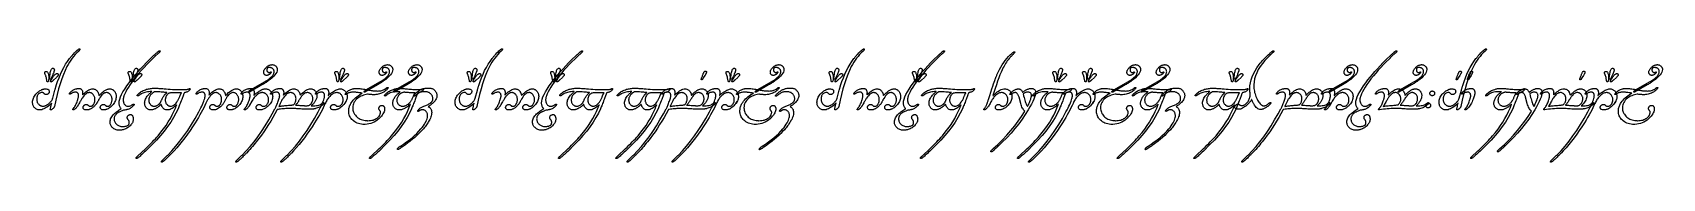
# Model space of a CAD drawing. Extents: x -35 to 35, y -2.4 to 2.4.
import ezdxf

# ---------------------------------------------------------------- set-up
doc = ezdxf.new("R2010")
doc.units = 0
doc.layers.add('INSCRIPTION', color=7, linetype='CONTINUOUS')

msp = doc.modelspace()

# ---------------------------------------------------------------- linework, layer by layer
at = {"layer": 'INSCRIPTION'}
for points in [[(-34.4279, 0.4696), (-34.4386, 0.4702), (-34.4493, 0.4722), (-34.4599, 0.4754), (-34.4703, 0.4799), (-34.4807, 0.4857), (-34.491, 0.4928), (-34.5012, 0.5011), (-34.5113, 0.5108), (-34.5191, 0.5187), (-34.5263, 0.5257), (-34.5329, 0.5319), (-34.539, 0.5372), (-34.5445, 0.5417), (-34.5494, 0.5453), (-34.5538, 0.5481), (-34.5576, 0.55), (-34.5609, 0.5514), (-34.5642, 0.5527), (-34.5675, 0.5537), (-34.5709, 0.5545), (-34.5743, 0.5552), (-34.5777, 0.5557), (-34.5812, 0.556), (-34.5847, 0.5561), (-34.586, 0.5561), (-34.5874, 0.5561), (-34.5889, 0.5561), (-34.5905, 0.5561), (-34.5922, 0.5561), (-34.594, 0.5561), (-34.5958, 0.5561), (-34.5978, 0.5561), (-34.6347, 0.5538), (-34.6686, 0.547), (-34.6995, 0.5357), (-34.7273, 0.5199), (-34.752, 0.4995), (-34.7737, 0.4746), (-34.7923, 0.4452), (-34.8079, 0.4113), (-34.8138, 0.395), (-34.8189, 0.3785), (-34.8233, 0.3616), (-34.8268, 0.3444), (-34.8295, 0.3269), (-34.8315, 0.3091), (-34.8327, 0.2909), (-34.8331, 0.2725), (-34.8313, 0.2355), (-34.826, 0.2003), (-34.8171, 0.167), (-34.8047, 0.1355), (-34.7887, 0.1059), (-34.7692, 0.0781), (-34.7461, 0.0522), (-34.7195, 0.0282), (-34.7132, 0.023), (-34.7069, 0.0182), (-34.7006, 0.0136), (-34.6943, 0.0093), (-34.688, 0.0053), (-34.6818, 0.0016), (-34.6755, -0.0019), (-34.6692, -0.005), (-34.6553, -0.0112), (-34.6415, -0.0165), (-34.6276, -0.021), (-34.6136, -0.0246), (-34.5997, -0.0275), (-34.5857, -0.0295), (-34.5716, -0.0308), (-34.5576, -0.0312), (-34.5316, -0.0297), (-34.505, -0.0251), (-34.4777, -0.0176), (-34.4497, -0.007), (-34.4211, 0.0065), (-34.3919, 0.0231), (-34.3619, 0.0427), (-34.3313, 0.0654), (-34.302, 0.0896), (-34.2747, 0.1146), (-34.2496, 0.1403), (-34.2265, 0.1667), (-34.2056, 0.1938), (-34.1867, 0.2217), (-34.17, 0.2502), (-34.1554, 0.2795), (-34.1534, 0.2841), (-34.1515, 0.2886), (-34.1496, 0.2931), (-34.1478, 0.2976), (-34.1461, 0.3022), (-34.1444, 0.3067), (-34.1428, 0.3112), (-34.1413, 0.3157), (-34.0488, 0.6677), (-34.0419, 0.6918), (-34.035, 0.7159), (-34.028, 0.7401), (-34.0209, 0.7642), (-34.0137, 0.7883), (-34.0064, 0.8125), (-33.999, 0.8366), (-33.9915, 0.8607), (-33.9344, 1.0331), (-33.8733, 1.1977), (-33.8082, 1.3546), (-33.7391, 1.5037), (-33.6659, 1.6452), (-33.5888, 1.7789), (-33.5076, 1.9049), (-33.4223, 2.0231), (-33.4026, 2.0484), (-33.3826, 2.0734), (-33.3624, 2.0983), (-33.3419, 2.1229), (-33.3212, 2.1473), (-33.3002, 2.1715), (-33.2789, 2.1954), (-33.2574, 2.2192), (-33.2084, 2.2717), (-33.1639, 2.3173), (-33.1238, 2.3558), (-33.0883, 2.3873), (-33.0572, 2.4119), (-33.0306, 2.4294), (-33.0086, 2.4399), (-32.991, 2.4434), (-32.9872, 2.4432), (-32.9839, 2.4425), (-32.9812, 2.4414), (-32.9789, 2.4399), (-32.9772, 2.4379), (-32.9759, 2.4355), (-32.9751, 2.4326), (-32.9749, 2.4293), (-32.9759, 2.4206), (-32.979, 2.411), (-32.9841, 2.4006), (-32.9912, 2.3894), (-33.0004, 2.3772), (-33.0117, 2.3643), (-33.0249, 2.3505), (-33.0402, 2.3358), (-33.1107, 2.2685), (-33.1786, 2.1969), (-33.244, 2.1208), (-33.307, 2.0404), (-33.3674, 1.9557), (-33.4254, 1.8666), (-33.4809, 1.7731), (-33.534, 1.6752), (-33.6116, 1.514), (-33.6863, 1.3378), (-33.7579, 1.1464), (-33.8266, 0.9399), (-33.8922, 0.7183), (-33.9548, 0.4816), (-34.0143, 0.2297), (-34.0709, -0.0372), (-34.0752, -0.0539), (-34.0817, -0.0702), (-34.0903, -0.0862), (-34.1011, -0.1018), (-34.114, -0.1171), (-34.129, -0.132), (-34.1461, -0.1466), (-34.1654, -0.1609), (-34.1764, -0.1682), (-34.1866, -0.1745), (-34.1961, -0.1799), (-34.2049, -0.1843), (-34.2129, -0.1877), (-34.2203, -0.1901), (-34.2269, -0.1916), (-34.2328, -0.1921), (-34.2363, -0.1919), (-34.2394, -0.1913), (-34.242, -0.1904), (-34.2441, -0.189), (-34.2458, -0.1873), (-34.2469, -0.1853), (-34.2476, -0.1828), (-34.2479, -0.18), (-34.2471, -0.1706), (-34.2449, -0.1554), (-34.2412, -0.1345), (-34.2361, -0.1078), (-34.2294, -0.0754), (-34.2213, -0.0373), (-34.2117, 0.0066), (-34.2006, 0.0563), (-34.1987, 0.0647), (-34.197, 0.0721), (-34.1954, 0.0787), (-34.1941, 0.0845), (-34.1929, 0.0893), (-34.1919, 0.0933), (-34.1912, 0.0963), (-34.1906, 0.0985), (-34.1913, 0.0983), (-34.1923, 0.0977), (-34.1938, 0.0966), (-34.1956, 0.095), (-34.1978, 0.093), (-34.2004, 0.0906), (-34.2033, 0.0878), (-34.2066, 0.0845), (-34.2623, 0.0333), (-34.3166, -0.0128), (-34.3695, -0.0536), (-34.4211, -0.0892), (-34.4713, -0.1197), (-34.5202, -0.145), (-34.5677, -0.1651), (-34.6139, -0.18), (-34.6254, -0.1828), (-34.6368, -0.1853), (-34.648, -0.1873), (-34.6591, -0.189), (-34.6701, -0.1904), (-34.681, -0.1913), (-34.6917, -0.1919), (-34.7024, -0.1921), (-34.7318, -0.1907), (-34.7602, -0.1866), (-34.7877, -0.1799), (-34.8142, -0.1704), (-34.8398, -0.1583), (-34.8643, -0.1434), (-34.8879, -0.1258), (-34.9105, -0.1056), (-34.9334, -0.0809), (-34.9532, -0.0545), (-34.9699, -0.0266), (-34.9837, 0.003), (-34.9943, 0.0343), (-35.0019, 0.0671), (-35.0065, 0.1016), (-35.008, 0.1378), (-35.0058, 0.1828), (-34.9992, 0.2274), (-34.9882, 0.2717), (-34.9729, 0.3155), (-34.9531, 0.3589), (-34.9289, 0.4019), (-34.9003, 0.4445), (-34.8673, 0.4867), (-34.8383, 0.5192), (-34.8084, 0.5495), (-34.7774, 0.5775), (-34.7454, 0.6033), (-34.7123, 0.6268), (-34.6782, 0.6481), (-34.643, 0.667), (-34.6068, 0.6838), (-34.5872, 0.6915), (-34.5678, 0.6983), (-34.5488, 0.704), (-34.5302, 0.7086), (-34.5119, 0.7123), (-34.4939, 0.7149), (-34.4763, 0.7164), (-34.459, 0.7169), (-34.4201, 0.7152), (-34.3864, 0.71), (-34.3579, 0.7014), (-34.3346, 0.6893), (-34.3165, 0.6737), (-34.3035, 0.6547), (-34.2957, 0.6322), (-34.2931, 0.6063), (-34.2931, 0.6058), (-34.2931, 0.6054), (-34.2931, 0.605), (-34.2931, 0.6046), (-34.2931, 0.6042), (-34.2931, 0.6039), (-34.2931, 0.6036), (-34.2931, 0.6033), (-34.2941, 0.5857), (-34.2972, 0.5691), (-34.3023, 0.5535), (-34.3095, 0.539), (-34.3187, 0.5254), (-34.3299, 0.5128), (-34.3432, 0.5012), (-34.3585, 0.4907), (-34.367, 0.4857), (-34.3756, 0.4815), (-34.3843, 0.4778), (-34.3929, 0.4749), (-34.4016, 0.4725), (-34.4103, 0.4709), (-34.4191, 0.4699), (-34.4279, 0.4696)], [(-31.1971, -0.1357), (-31.2169, -0.116), (-31.2343, -0.0943), (-31.2496, -0.0708), (-31.2625, -0.0455), (-31.2732, -0.0183), (-31.2816, 0.0107), (-31.2878, 0.0417), (-31.2917, 0.0744), (-31.2919, 0.0789), (-31.2921, 0.0835), (-31.2923, 0.0881), (-31.2924, 0.0928), (-31.2925, 0.0974), (-31.2926, 0.1021), (-31.2926, 0.1069), (-31.2927, 0.1116), (-31.286, 0.1886), (-31.2659, 0.2746), (-31.2324, 0.3698), (-31.1856, 0.4741), (-31.1253, 0.5875), (-31.0517, 0.71), (-30.9647, 0.8416), (-30.8643, 0.9824), (-30.7748, 1.1007), (-30.6801, 1.2202), (-30.5803, 1.341), (-30.4754, 1.463), (-30.3654, 1.5863), (-30.2503, 1.7109), (-30.13, 1.8367), (-30.0046, 1.9638), (-29.7934, 2.1689), (-29.7638, 2.1966), (-29.7371, 2.2214), (-29.7134, 2.2434), (-29.6926, 2.2624), (-29.6749, 2.2786), (-29.6601, 2.2918), (-29.6484, 2.3022), (-29.6396, 2.3097), (-29.6241, 2.3222), (-29.6096, 2.333), (-29.5963, 2.3421), (-29.584, 2.3496), (-29.5729, 2.3555), (-29.5629, 2.3596), (-29.5539, 2.3621), (-29.5461, 2.363), (-29.5425, 2.3627), (-29.5395, 2.3621), (-29.5369, 2.361), (-29.5348, 2.3594), (-29.5331, 2.3575), (-29.5319, 2.355), (-29.5312, 2.3522), (-29.531, 2.3489), (-29.5323, 2.3399), (-29.5361, 2.3297), (-29.5425, 2.3182), (-29.5514, 2.3054), (-29.5628, 2.2913), (-29.5768, 2.2759), (-29.5934, 2.2593), (-29.6124, 2.2413), (-29.7415, 2.1223), (-29.8669, 2.0028), (-29.9885, 1.8827), (-30.1064, 1.7619), (-30.2205, 1.6406), (-30.3309, 1.5186), (-30.4376, 1.3961), (-30.5405, 1.273), (-30.6434, 1.1446), (-30.7362, 1.0224), (-30.8191, 0.9063), (-30.892, 0.7964), (-30.9548, 0.6926), (-31.0077, 0.595), (-31.0506, 0.5036), (-31.0835, 0.4183), (-31.0918, 0.3933), (-31.0989, 0.3692), (-31.105, 0.3458), (-31.1099, 0.3233), (-31.1138, 0.3016), (-31.1165, 0.2807), (-31.1182, 0.2606), (-31.1187, 0.2413), (-31.1182, 0.2229), (-31.1165, 0.2045), (-31.1138, 0.186), (-31.1099, 0.1674), (-31.105, 0.1488), (-31.0989, 0.1301), (-31.0918, 0.1113), (-31.0835, 0.0925), (-31.0682, 0.0633), (-31.0508, 0.038), (-31.0315, 0.0165), (-31.0101, -0.001), (-30.9867, -0.0146), (-30.9613, -0.0244), (-30.9339, -0.0302), (-30.9045, -0.0322), (-30.8826, -0.0313), (-30.861, -0.0288), (-30.8397, -0.0245), (-30.8188, -0.0186), (-30.7982, -0.011), (-30.778, -0.0016), (-30.7582, 0.0094), (-30.7386, 0.0221), (-30.7276, 0.03), (-30.7176, 0.0369), (-30.7087, 0.0429), (-30.7009, 0.048), (-30.6942, 0.0522), (-30.6885, 0.0555), (-30.6839, 0.0579), (-30.6803, 0.0593), (-30.6778, 0.0603), (-30.6754, 0.0611), (-30.673, 0.0618), (-30.6708, 0.0623), (-30.6685, 0.0628), (-30.6664, 0.0631), (-30.6642, 0.0633), (-30.6622, 0.0633), (-30.6584, 0.0631), (-30.6552, 0.0625), (-30.6524, 0.0614), (-30.6501, 0.0598), (-30.6484, 0.0578), (-30.6471, 0.0554), (-30.6464, 0.0526), (-30.6461, 0.0493), (-30.647, 0.0422), (-30.6496, 0.0343), (-30.6539, 0.0253), (-30.6599, 0.0153), (-30.6677, 0.0044), (-30.6772, -0.0075), (-30.6885, -0.0203), (-30.7014, -0.0342), (-30.7277, -0.0595), (-30.7552, -0.0827), (-30.7839, -0.1038), (-30.8138, -0.1227), (-30.8449, -0.1395), (-30.8773, -0.1541), (-30.9109, -0.1666), (-30.9458, -0.177), (-30.9536, -0.1792), (-30.9614, -0.1812), (-30.9693, -0.1831), (-30.9772, -0.1848), (-30.9851, -0.1863), (-30.9931, -0.1877), (-31.0011, -0.189), (-31.0091, -0.19), (-31.0399, -0.1946), (-31.0709, -0.2006), (-31.1021, -0.2081), (-31.1335, -0.2172), (-31.1652, -0.2277), (-31.1971, -0.2398), (-31.2292, -0.2534), (-31.2615, -0.2685), (-31.2851, -0.2805), (-31.3075, -0.293), (-31.3288, -0.3059), (-31.349, -0.3193), (-31.368, -0.333), (-31.3859, -0.3473), (-31.4027, -0.362), (-31.4184, -0.3771), (-31.4384, -0.3986), (-31.4557, -0.421), (-31.4704, -0.4442), (-31.4825, -0.4683), (-31.4918, -0.4933), (-31.4985, -0.519), (-31.5025, -0.5457), (-31.5038, -0.5731), (-31.5022, -0.6074), (-31.4973, -0.6403), (-31.4893, -0.6719), (-31.4779, -0.7021), (-31.4634, -0.731), (-31.4456, -0.7585), (-31.4245, -0.7846), (-31.4003, -0.8094), (-31.3728, -0.8319), (-31.3441, -0.8514), (-31.3142, -0.8679), (-31.2831, -0.8816), (-31.2508, -0.8923), (-31.2174, -0.9001), (-31.1827, -0.905), (-31.1469, -0.907), (-31.1181, -0.9064), (-31.0901, -0.9045), (-31.0628, -0.9015), (-31.0363, -0.8972), (-31.0105, -0.8917), (-30.9855, -0.8849), (-30.9612, -0.877), (-30.9377, -0.8678), (-30.9272, -0.8632), (-30.9177, -0.8586), (-30.9092, -0.8539), (-30.9018, -0.8492), (-30.8954, -0.8444), (-30.89, -0.8395), (-30.8857, -0.8345), (-30.8824, -0.8296), (-30.8763, -0.8185), (-30.871, -0.8069), (-30.8665, -0.7949), (-30.8628, -0.7823), (-30.8599, -0.7692), (-30.8579, -0.7556), (-30.8567, -0.7416), (-30.8563, -0.727), (-30.8569, -0.7134), (-30.8588, -0.7), (-30.8619, -0.6865), (-30.8663, -0.6732), (-30.872, -0.6599), (-30.8789, -0.6467), (-30.8871, -0.6335), (-30.8965, -0.6204), (-30.9044, -0.61), (-30.9114, -0.6002), (-30.9176, -0.5912), (-30.9229, -0.5829), (-30.9274, -0.5754), (-30.931, -0.5686), (-30.9338, -0.5624), (-30.9357, -0.5571), (-30.9369, -0.5533), (-30.9379, -0.5494), (-30.9388, -0.5455), (-30.9395, -0.5415), (-30.94, -0.5374), (-30.9404, -0.5333), (-30.9407, -0.5291), (-30.9407, -0.5249), (-30.9394, -0.5038), (-30.9355, -0.4844), (-30.929, -0.4666), (-30.9199, -0.4505), (-30.9081, -0.436), (-30.8938, -0.4231), (-30.8768, -0.4118), (-30.8573, -0.4022), (-30.8501, -0.3994), (-30.8431, -0.3969), (-30.8363, -0.3949), (-30.8296, -0.3932), (-30.8232, -0.3918), (-30.8169, -0.3909), (-30.8109, -0.3903), (-30.805, -0.3901), (-30.7884, -0.3914), (-30.7729, -0.3952), (-30.7585, -0.4016), (-30.7452, -0.4105), (-30.7329, -0.422), (-30.7217, -0.436), (-30.7115, -0.4525), (-30.7024, -0.4716), (-30.6975, -0.4844), (-30.6932, -0.4977), (-30.6896, -0.5114), (-30.6866, -0.5256), (-30.6843, -0.5403), (-30.6826, -0.5555), (-30.6816, -0.5711), (-30.6813, -0.5872), (-30.683, -0.6189), (-30.688, -0.6505), (-30.6964, -0.6821), (-30.7082, -0.7137), (-30.7233, -0.7452), (-30.7418, -0.7767), (-30.7637, -0.8082), (-30.7889, -0.8396), (-30.8198, -0.8735), (-30.8527, -0.9047), (-30.8877, -0.9333), (-30.9246, -0.9593), (-30.9636, -0.9826), (-31.0046, -1.0033), (-31.0476, -1.0213), (-31.0926, -1.0367), (-31.1168, -1.044), (-31.1411, -1.0503), (-31.1657, -1.0557), (-31.1904, -1.0601), (-31.2152, -1.0635), (-31.2402, -1.0659), (-31.2653, -1.0674), (-31.2907, -1.0679), (-31.3327, -1.0661), (-31.3729, -1.0609), (-31.4111, -1.0522), (-31.4475, -1.04), (-31.482, -1.0243), (-31.5146, -1.0051), (-31.5454, -0.9824), (-31.5742, -0.9562), (-31.5978, -0.931), (-31.6184, -0.9045), (-31.636, -0.8767), (-31.6506, -0.8476), (-31.6622, -0.8174), (-31.6707, -0.7858), (-31.6763, -0.753), (-31.6788, -0.7189), (-31.6788, -0.7177), (-31.6788, -0.7164), (-31.6788, -0.715), (-31.6788, -0.7137), (-31.6788, -0.7123), (-31.6788, -0.7108), (-31.6788, -0.7094), (-31.6788, -0.7079), (-31.676, -0.6664), (-31.6678, -0.6244), (-31.6542, -0.5818), (-31.635, -0.5387), (-31.6104, -0.4951), (-31.5804, -0.4509), (-31.5448, -0.4062), (-31.5038, -0.361), (-31.4707, -0.328), (-31.436, -0.2964), (-31.3999, -0.2661), (-31.3623, -0.2373), (-31.3232, -0.2098), (-31.2827, -0.1838), (-31.2406, -0.1591), (-31.1971, -0.1357)], [(-16.2773, 0.4696), (-16.2881, 0.4702), (-16.2987, 0.4722), (-16.3093, 0.4754), (-16.3198, 0.4799), (-16.3302, 0.4857), (-16.3405, 0.4928), (-16.3506, 0.5011), (-16.3608, 0.5108), (-16.3685, 0.5187), (-16.3757, 0.5257), (-16.3823, 0.5319), (-16.3884, 0.5372), (-16.3939, 0.5417), (-16.3988, 0.5453), (-16.4032, 0.5481), (-16.407, 0.55), (-16.4103, 0.5514), (-16.4136, 0.5527), (-16.4169, 0.5537), (-16.4203, 0.5545), (-16.4237, 0.5552), (-16.4272, 0.5557), (-16.4306, 0.556), (-16.4342, 0.5561), (-16.4355, 0.5561), (-16.4369, 0.5561), (-16.4383, 0.5561), (-16.4399, 0.5561), (-16.4416, 0.5561), (-16.4434, 0.5561), (-16.4453, 0.5561), (-16.4472, 0.5561), (-16.4842, 0.5538), (-16.5181, 0.547), (-16.5489, 0.5357), (-16.5767, 0.5199), (-16.6014, 0.4995), (-16.6231, 0.4746), (-16.6418, 0.4452), (-16.6574, 0.4113), (-16.6633, 0.395), (-16.6684, 0.3785), (-16.6727, 0.3616), (-16.6762, 0.3444), (-16.679, 0.3269), (-16.6809, 0.3091), (-16.6821, 0.2909), (-16.6825, 0.2725), (-16.6807, 0.2355), (-16.6754, 0.2003), (-16.6665, 0.167), (-16.6541, 0.1355), (-16.6381, 0.1059), (-16.6186, 0.0781), (-16.5955, 0.0522), (-16.5689, 0.0282), (-16.5626, 0.023), (-16.5563, 0.0182), (-16.55, 0.0136), (-16.5438, 0.0093), (-16.5375, 0.0053), (-16.5312, 0.0016), (-16.5249, -0.0019), (-16.5186, -0.005), (-16.5048, -0.0112), (-16.4909, -0.0165), (-16.477, -0.021), (-16.4631, -0.0246), (-16.4491, -0.0275), (-16.4351, -0.0295), (-16.4211, -0.0308), (-16.407, -0.0312), (-16.381, -0.0297), (-16.3544, -0.0251), (-16.3271, -0.0176), (-16.2992, -0.007), (-16.2706, 0.0065), (-16.2413, 0.0231), (-16.2114, 0.0427), (-16.1808, 0.0654), (-16.1514, 0.0896), (-16.1241, 0.1146), (-16.099, 0.1403), (-16.0759, 0.1667), (-16.055, 0.1938), (-16.0362, 0.2217), (-16.0194, 0.2502), (-16.0048, 0.2795), (-16.0028, 0.2841), (-16.0009, 0.2886), (-15.999, 0.2931), (-15.9973, 0.2976), (-15.9955, 0.3022), (-15.9939, 0.3067), (-15.9923, 0.3112), (-15.9907, 0.3157), (-15.8982, 0.6677), (-15.8914, 0.6918), (-15.8845, 0.7159), (-15.8774, 0.7401), (-15.8703, 0.7642), (-15.8631, 0.7883), (-15.8558, 0.8125), (-15.8484, 0.8366), (-15.8409, 0.8607), (-15.7838, 1.0331), (-15.7228, 1.1977), (-15.6576, 1.3546), (-15.5885, 1.5037), (-15.5154, 1.6452), (-15.4382, 1.7789), (-15.357, 1.9049), (-15.2718, 2.0231), (-15.252, 2.0484), (-15.2321, 2.0734), (-15.2118, 2.0983), (-15.1913, 2.1229), (-15.1706, 2.1473), (-15.1496, 2.1715), (-15.1284, 2.1954), (-15.1069, 2.2192), (-15.0578, 2.2717), (-15.0133, 2.3173), (-14.9732, 2.3558), (-14.9377, 2.3873), (-14.9066, 2.4119), (-14.8801, 2.4294), (-14.858, 2.4399), (-14.8404, 2.4434), (-14.8366, 2.4432), (-14.8334, 2.4425), (-14.8306, 2.4414), (-14.8283, 2.4399), (-14.8266, 2.4379), (-14.8253, 2.4355), (-14.8246, 2.4326), (-14.8243, 2.4293), (-14.8253, 2.4206), (-14.8284, 2.411), (-14.8335, 2.4006), (-14.8407, 2.3894), (-14.8499, 2.3772), (-14.8611, 2.3643), (-14.8744, 2.3505), (-14.8897, 2.3358), (-14.9601, 2.2685), (-15.028, 2.1969), (-15.0934, 2.1208), (-15.1564, 2.0404), (-15.2169, 1.9557), (-15.2749, 1.8666), (-15.3304, 1.7731), (-15.3834, 1.6752), (-15.4611, 1.514), (-15.5357, 1.3378), (-15.6074, 1.1464), (-15.676, 0.9399), (-15.7416, 0.7183), (-15.8042, 0.4816), (-15.8638, 0.2297), (-15.9203, -0.0372), (-15.9247, -0.0539), (-15.9311, -0.0702), (-15.9398, -0.0862), (-15.9505, -0.1018), (-15.9634, -0.1171), (-15.9784, -0.132), (-15.9956, -0.1466), (-16.0149, -0.1609), (-16.0258, -0.1682), (-16.036, -0.1745), (-16.0455, -0.1799), (-16.0543, -0.1843), (-16.0624, -0.1877), (-16.0697, -0.1901), (-16.0763, -0.1916), (-16.0822, -0.1921), (-16.0858, -0.1919), (-16.0888, -0.1913), (-16.0914, -0.1904), (-16.0935, -0.189), (-16.0952, -0.1873), (-16.0964, -0.1853), (-16.0971, -0.1828), (-16.0973, -0.18), (-16.0966, -0.1706), (-16.0944, -0.1554), (-16.0907, -0.1345), (-16.0855, -0.1078), (-16.0788, -0.0754), (-16.0707, -0.0373), (-16.0611, 0.0066), (-16.05, 0.0563), (-16.0481, 0.0647), (-16.0464, 0.0721), (-16.0449, 0.0787), (-16.0435, 0.0845), (-16.0423, 0.0893), (-16.0414, 0.0933), (-16.0406, 0.0963), (-16.04, 0.0985), (-16.0407, 0.0983), (-16.0418, 0.0977), (-16.0432, 0.0966), (-16.045, 0.095), (-16.0472, 0.093), (-16.0498, 0.0906), (-16.0527, 0.0878), (-16.0561, 0.0845), (-16.1117, 0.0333), (-16.166, -0.0128), (-16.2189, -0.0536), (-16.2705, -0.0892), (-16.3207, -0.1197), (-16.3696, -0.145), (-16.4171, -0.1651), (-16.4633, -0.18), (-16.4748, -0.1828), (-16.4862, -0.1853), (-16.4974, -0.1873), (-16.5086, -0.189), (-16.5196, -0.1904), (-16.5304, -0.1913), (-16.5412, -0.1919), (-16.5518, -0.1921), (-16.5812, -0.1907), (-16.6097, -0.1866), (-16.6372, -0.1799), (-16.6637, -0.1704), (-16.6892, -0.1583), (-16.7137, -0.1434), (-16.7373, -0.1258), (-16.7599, -0.1056), (-16.7828, -0.0809), (-16.8026, -0.0545), (-16.8194, -0.0266), (-16.8331, 0.003), (-16.8438, 0.0343), (-16.8514, 0.0671), (-16.856, 0.1016), (-16.8575, 0.1378), (-16.8553, 0.1828), (-16.8487, 0.2274), (-16.8377, 0.2717), (-16.8223, 0.3155), (-16.8025, 0.3589), (-16.7783, 0.4019), (-16.7497, 0.4445), (-16.7167, 0.4867), (-16.6878, 0.5192), (-16.6578, 0.5495), (-16.6268, 0.5775), (-16.5948, 0.6033), (-16.5617, 0.6268), (-16.5276, 0.6481), (-16.4925, 0.667), (-16.4563, 0.6838), (-16.4366, 0.6915), (-16.4172, 0.6983), (-16.3983, 0.704), (-16.3796, 0.7086), (-16.3613, 0.7123), (-16.3433, 0.7149), (-16.3257, 0.7164), (-16.3085, 0.7169), (-16.2696, 0.7152), (-16.2359, 0.71), (-16.2074, 0.7014), (-16.184, 0.6893), (-16.1659, 0.6737), (-16.1529, 0.6547), (-16.1451, 0.6322), (-16.1426, 0.6063), (-16.1426, 0.6058), (-16.1426, 0.6054), (-16.1426, 0.605), (-16.1426, 0.6046), (-16.1426, 0.6042), (-16.1426, 0.6039), (-16.1426, 0.6036), (-16.1426, 0.6033), (-16.1436, 0.5857), (-16.1466, 0.5691), (-16.1517, 0.5535), (-16.1589, 0.539), (-16.1681, 0.5254), (-16.1793, 0.5128), (-16.1926, 0.5012), (-16.2079, 0.4907), (-16.2165, 0.4857), (-16.2251, 0.4815), (-16.2337, 0.4778), (-16.2424, 0.4749), (-16.251, 0.4725), (-16.2598, 0.4709), (-16.2685, 0.4699), (-16.2773, 0.4696)], [(-13.0466, -0.1357), (-13.0663, -0.116), (-13.0838, -0.0943), (-13.099, -0.0708), (-13.1119, -0.0455), (-13.1226, -0.0183), (-13.131, 0.0107), (-13.1372, 0.0417), (-13.1411, 0.0744), (-13.1413, 0.0789), (-13.1415, 0.0835), (-13.1417, 0.0881), (-13.1418, 0.0928), (-13.142, 0.0974), (-13.142, 0.1021), (-13.1421, 0.1069), (-13.1421, 0.1116), (-13.1354, 0.1886), (-13.1153, 0.2746), (-13.0819, 0.3698), (-13.035, 0.4741), (-12.9748, 0.5875), (-12.9011, 0.71), (-12.8141, 0.8416), (-12.7137, 0.9824), (-12.6242, 1.1007), (-12.5295, 1.2202), (-12.4298, 1.341), (-12.3249, 1.463), (-12.2148, 1.5863), (-12.0997, 1.7109), (-11.9794, 1.8367), (-11.854, 1.9638), (-11.6429, 2.1689), (-11.6132, 2.1966), (-11.5865, 2.2214), (-11.5628, 2.2434), (-11.5421, 2.2624), (-11.5243, 2.2786), (-11.5096, 2.2918), (-11.4978, 2.3022), (-11.489, 2.3097), (-11.4735, 2.3222), (-11.459, 2.333), (-11.4457, 2.3421), (-11.4335, 2.3496), (-11.4223, 2.3555), (-11.4123, 2.3596), (-11.4034, 2.3621), (-11.3955, 2.363), (-11.392, 2.3627), (-11.3889, 2.3621), (-11.3863, 2.361), (-11.3842, 2.3594), (-11.3826, 2.3575), (-11.3814, 2.355), (-11.3807, 2.3522), (-11.3804, 2.3489), (-11.3817, 2.3399), (-11.3855, 2.3297), (-11.3919, 2.3182), (-11.4008, 2.3054), (-11.4122, 2.2913), (-11.4262, 2.2759), (-11.4428, 2.2593), (-11.4619, 2.2413), (-11.591, 2.1223), (-11.7163, 2.0028), (-11.838, 1.8827), (-11.9558, 1.7619), (-12.07, 1.6406), (-12.1804, 1.5186), (-12.287, 1.3961), (-12.39, 1.273), (-12.4928, 1.1446), (-12.5857, 1.0224), (-12.6685, 0.9063), (-12.7414, 0.7964), (-12.8043, 0.6926), (-12.8572, 0.595), (-12.9, 0.5036), (-12.9329, 0.4183), (-12.9412, 0.3933), (-12.9483, 0.3692), (-12.9544, 0.3458), (-12.9593, 0.3233), (-12.9632, 0.3016), (-12.9659, 0.2807), (-12.9676, 0.2606), (-12.9681, 0.2413), (-12.9676, 0.2229), (-12.9659, 0.2045), (-12.9632, 0.186), (-12.9593, 0.1674), (-12.9544, 0.1488), (-12.9483, 0.1301), (-12.9412, 0.1113), (-12.9329, 0.0925), (-12.9176, 0.0633), (-12.9003, 0.038), (-12.8809, 0.0165), (-12.8595, -0.001), (-12.8362, -0.0146), (-12.8108, -0.0244), (-12.7834, -0.0302), (-12.754, -0.0322), (-12.732, -0.0313), (-12.7104, -0.0288), (-12.6892, -0.0245), (-12.6682, -0.0186), (-12.6477, -0.011), (-12.6275, -0.0016), (-12.6076, 0.0094), (-12.5881, 0.0221), (-12.577, 0.03), (-12.5671, 0.0369), (-12.5582, 0.0429), (-12.5503, 0.048), (-12.5436, 0.0522), (-12.5379, 0.0555), (-12.5333, 0.0579), (-12.5297, 0.0593), (-12.5273, 0.0603), (-12.5248, 0.0611), (-12.5225, 0.0618), (-12.5202, 0.0623), (-12.518, 0.0628), (-12.5158, 0.0631), (-12.5137, 0.0633), (-12.5116, 0.0633), (-12.5079, 0.0631), (-12.5046, 0.0625), (-12.5018, 0.0614), (-12.4996, 0.0598), (-12.4978, 0.0578), (-12.4966, 0.0554), (-12.4958, 0.0526), (-12.4955, 0.0493), (-12.4964, 0.0422), (-12.499, 0.0343), (-12.5033, 0.0253), (-12.5094, 0.0153), (-12.5171, 0.0044), (-12.5267, -0.0075), (-12.5379, -0.0203), (-12.5509, -0.0342), (-12.5771, -0.0595), (-12.6046, -0.0827), (-12.6333, -0.1038), (-12.6632, -0.1227), (-12.6944, -0.1395), (-12.7268, -0.1541), (-12.7604, -0.1666), (-12.7952, -0.177), (-12.803, -0.1792), (-12.8108, -0.1812), (-12.8187, -0.1831), (-12.8266, -0.1848), (-12.8345, -0.1863), (-12.8425, -0.1877), (-12.8505, -0.189), (-12.8585, -0.19), (-12.8893, -0.1946), (-12.9203, -0.2006), (-12.9515, -0.2081), (-12.983, -0.2172), (-13.0146, -0.2277), (-13.0465, -0.2398), (-13.0786, -0.2534), (-13.1109, -0.2685), (-13.1345, -0.2805), (-13.1569, -0.293), (-13.1782, -0.3059), (-13.1984, -0.3193), (-13.2174, -0.333), (-13.2354, -0.3473), (-13.2521, -0.362), (-13.2678, -0.3771), (-13.2878, -0.3986), (-13.3052, -0.421), (-13.3199, -0.4442), (-13.3319, -0.4683), (-13.3412, -0.4933), (-13.3479, -0.519), (-13.3519, -0.5457), (-13.3533, -0.5731), (-13.3516, -0.6074), (-13.3468, -0.6403), (-13.3387, -0.6719), (-13.3274, -0.7021), (-13.3128, -0.731), (-13.295, -0.7585), (-13.274, -0.7846), (-13.2497, -0.8094), (-13.2222, -0.8319), (-13.1935, -0.8514), (-13.1636, -0.8679), (-13.1325, -0.8816), (-13.1003, -0.8923), (-13.0668, -0.9001), (-13.0321, -0.905), (-12.9963, -0.907), (-12.9675, -0.9064), (-12.9395, -0.9045), (-12.9122, -0.9015), (-12.8857, -0.8972), (-12.8599, -0.8917), (-12.8349, -0.8849), (-12.8107, -0.877), (-12.7871, -0.8678), (-12.7766, -0.8632), (-12.7671, -0.8586), (-12.7586, -0.8539), (-12.7512, -0.8492), (-12.7448, -0.8444), (-12.7394, -0.8395), (-12.7351, -0.8345), (-12.7318, -0.8296), (-12.7257, -0.8185), (-12.7204, -0.8069), (-12.7159, -0.7949), (-12.7122, -0.7823), (-12.7094, -0.7692), (-12.7073, -0.7556), (-12.7061, -0.7416), (-12.7057, -0.727), (-12.7063, -0.7134), (-12.7082, -0.7), (-12.7114, -0.6865), (-12.7158, -0.6732), (-12.7214, -0.6599), (-12.7283, -0.6467), (-12.7365, -0.6335), (-12.7459, -0.6204), (-12.7538, -0.61), (-12.7608, -0.6002), (-12.767, -0.5912), (-12.7723, -0.5829), (-12.7768, -0.5754), (-12.7804, -0.5686), (-12.7832, -0.5624), (-12.7851, -0.5571), (-12.7863, -0.5533), (-12.7873, -0.5494), (-12.7882, -0.5455), (-12.7889, -0.5415), (-12.7895, -0.5374), (-12.7898, -0.5333), (-12.7901, -0.5291), (-12.7902, -0.5249), (-12.7889, -0.5038), (-12.7849, -0.4844), (-12.7784, -0.4666), (-12.7693, -0.4505), (-12.7576, -0.436), (-12.7432, -0.4231), (-12.7263, -0.4118), (-12.7067, -0.4022), (-12.6995, -0.3994), (-12.6925, -0.3969), (-12.6857, -0.3949), (-12.6791, -0.3932), (-12.6726, -0.3918), (-12.6664, -0.3909), (-12.6603, -0.3903), (-12.6544, -0.3901), (-12.6379, -0.3914), (-12.6224, -0.3952), (-12.6079, -0.4016), (-12.5946, -0.4105), (-12.5823, -0.422), (-12.5711, -0.436), (-12.5609, -0.4525), (-12.5519, -0.4716), (-12.5469, -0.4844), (-12.5426, -0.4977), (-12.539, -0.5114), (-12.536, -0.5256), (-12.5337, -0.5403), (-12.5321, -0.5555), (-12.5311, -0.5711), (-12.5307, -0.5872), (-12.5324, -0.6189), (-12.5375, -0.6505), (-12.5459, -0.6821), (-12.5576, -0.7137), (-12.5728, -0.7452), (-12.5913, -0.7767), (-12.6131, -0.8082), (-12.6383, -0.8396), (-12.6692, -0.8735), (-12.7022, -0.9047), (-12.7371, -0.9333), (-12.7741, -0.9593), (-12.813, -0.9826), (-12.854, -1.0033), (-12.897, -1.0213), (-12.942, -1.0367), (-12.9662, -1.044), (-12.9906, -1.0503), (-13.0151, -1.0557), (-13.0398, -1.0601), (-13.0646, -1.0635), (-13.0896, -1.0659), (-13.1148, -1.0674), (-13.1401, -1.0679), (-13.1821, -1.0661), (-13.2223, -1.0609), (-13.2606, -1.0522), (-13.2969, -1.04), (-13.3314, -1.0243), (-13.3641, -1.0051), (-13.3948, -0.9824), (-13.4236, -0.9562), (-13.4473, -0.931), (-13.4679, -0.9045), (-13.4855, -0.8767), (-13.5001, -0.8476), (-13.5116, -0.8174), (-13.5202, -0.7858), (-13.5257, -0.753), (-13.5282, -0.7189), (-13.5282, -0.7177), (-13.5282, -0.7164), (-13.5282, -0.715), (-13.5282, -0.7137), (-13.5282, -0.7123), (-13.5282, -0.7108), (-13.5282, -0.7094), (-13.5282, -0.7079), (-13.5255, -0.6664), (-13.5173, -0.6244), (-13.5036, -0.5818), (-13.4845, -0.5387), (-13.4599, -0.4951), (-13.4298, -0.4509), (-13.3943, -0.4062), (-13.3533, -0.361), (-13.3201, -0.328), (-13.2854, -0.2964), (-13.2493, -0.2661), (-13.2117, -0.2373), (-13.1727, -0.2098), (-13.1321, -0.1838), (-13.0901, -0.1591), (-13.0466, -0.1357)], [(-0.731, 0.4696), (-0.7418, 0.4702), (-0.7524, 0.4722), (-0.763, 0.4754), (-0.7735, 0.4799), (-0.7839, 0.4857), (-0.7942, 0.4928), (-0.8044, 0.5011), (-0.8145, 0.5108), (-0.8222, 0.5187), (-0.8294, 0.5257), (-0.8361, 0.5319), (-0.8421, 0.5372), (-0.8476, 0.5417), (-0.8526, 0.5453), (-0.8569, 0.5481), (-0.8607, 0.55), (-0.864, 0.5514), (-0.8673, 0.5527), (-0.8707, 0.5537), (-0.874, 0.5545), (-0.8775, 0.5552), (-0.8809, 0.5557), (-0.8844, 0.556), (-0.8879, 0.5561), (-0.8892, 0.5561), (-0.8906, 0.5561), (-0.8921, 0.5561), (-0.8937, 0.5561), (-0.8953, 0.5561), (-0.8971, 0.5561), (-0.899, 0.5561), (-0.9009, 0.5561), (-0.9379, 0.5538), (-0.9718, 0.547), (-1.0026, 0.5357), (-1.0304, 0.5199), (-1.0551, 0.4995), (-1.0768, 0.4746), (-1.0955, 0.4452), (-1.1111, 0.4113), (-1.117, 0.395), (-1.1221, 0.3785), (-1.1264, 0.3616), (-1.1299, 0.3444), (-1.1327, 0.3269), (-1.1347, 0.3091), (-1.1358, 0.2909), (-1.1362, 0.2725), (-1.1345, 0.2355), (-1.1291, 0.2003), (-1.1203, 0.167), (-1.1078, 0.1355), (-1.0918, 0.1059), (-1.0723, 0.0781), (-1.0492, 0.0522), (-1.0226, 0.0282), (-1.0163, 0.023), (-1.01, 0.0182), (-1.0038, 0.0136), (-0.9975, 0.0093), (-0.9912, 0.0053), (-0.9849, 0.0016), (-0.9786, -0.0019), (-0.9723, -0.005), (-0.9585, -0.0112), (-0.9446, -0.0165), (-0.9307, -0.021), (-0.9168, -0.0246), (-0.9028, -0.0275), (-0.8888, -0.0295), (-0.8748, -0.0308), (-0.8607, -0.0312), (-0.8348, -0.0297), (-0.8081, -0.0251), (-0.7808, -0.0176), (-0.7529, -0.007), (-0.7243, 0.0065), (-0.695, 0.0231), (-0.6651, 0.0427), (-0.6345, 0.0654), (-0.6051, 0.0896), (-0.5779, 0.1146), (-0.5527, 0.1403), (-0.5297, 0.1667), (-0.5087, 0.1938), (-0.4899, 0.2217), (-0.4731, 0.2502), (-0.4585, 0.2795), (-0.4565, 0.2841), (-0.4546, 0.2886), (-0.4528, 0.2931), (-0.451, 0.2976), (-0.4492, 0.3022), (-0.4476, 0.3067), (-0.446, 0.3112), (-0.4444, 0.3157), (-0.3519, 0.6677), (-0.3451, 0.6918), (-0.3382, 0.7159), (-0.3311, 0.7401), (-0.324, 0.7642), (-0.3168, 0.7883), (-0.3095, 0.8125), (-0.3021, 0.8366), (-0.2946, 0.8607), (-0.2376, 1.0331), (-0.1765, 1.1977), (-0.1114, 1.3546), (-0.0422, 1.5037), (0.0309, 1.6452), (0.1081, 1.7789), (0.1893, 1.9049), (0.2745, 2.0231), (0.2942, 2.0484), (0.3142, 2.0734), (0.3345, 2.0983), (0.3549, 2.1229), (0.3757, 2.1473), (0.3967, 2.1715), (0.4179, 2.1954), (0.4394, 2.2192), (0.4884, 2.2717), (0.533, 2.3173), (0.573, 2.3558), (0.6086, 2.3873), (0.6396, 2.4119), (0.6662, 2.4294), (0.6883, 2.4399), (0.7059, 2.4434), (0.7096, 2.4432), (0.7129, 2.4425), (0.7157, 2.4414), (0.7179, 2.4399), (0.7197, 2.4379), (0.721, 2.4355), (0.7217, 2.4326), (0.722, 2.4293), (0.7209, 2.4206), (0.7179, 2.411), (0.7128, 2.4006), (0.7056, 2.3894), (0.6964, 2.3772), (0.6852, 2.3643), (0.6719, 2.3505), (0.6566, 2.3358), (0.5862, 2.2685), (0.5183, 2.1969), (0.4528, 2.1208), (0.3899, 2.0404), (0.3294, 1.9557), (0.2714, 1.8666), (0.2159, 1.7731), (0.1629, 1.6752), (0.0852, 1.514), (0.0106, 1.3378), (-0.0611, 1.1464), (-0.1297, 0.9399), (-0.1953, 0.7183), (-0.2579, 0.4816), (-0.3175, 0.2297), (-0.3741, -0.0372), (-0.3784, -0.0539), (-0.3849, -0.0702), (-0.3935, -0.0862), (-0.4042, -0.1018), (-0.4171, -0.1171), (-0.4321, -0.132), (-0.4493, -0.1466), (-0.4686, -0.1609), (-0.4795, -0.1682), (-0.4897, -0.1745), (-0.4993, -0.1799), (-0.508, -0.1843), (-0.5161, -0.1877), (-0.5234, -0.1901), (-0.53, -0.1916), (-0.5359, -0.1921), (-0.5395, -0.1919), (-0.5425, -0.1913), (-0.5451, -0.1904), (-0.5473, -0.189), (-0.5489, -0.1873), (-0.5501, -0.1853), (-0.5508, -0.1828), (-0.551, -0.18), (-0.5503, -0.1706), (-0.5481, -0.1554), (-0.5444, -0.1345), (-0.5392, -0.1078), (-0.5326, -0.0754), (-0.5244, -0.0373), (-0.5148, 0.0066), (-0.5038, 0.0563), (-0.5018, 0.0647), (-0.5001, 0.0721), (-0.4986, 0.0787), (-0.4972, 0.0845), (-0.4961, 0.0893), (-0.4951, 0.0933), (-0.4943, 0.0963), (-0.4937, 0.0985), (-0.4944, 0.0983), (-0.4955, 0.0977), (-0.4969, 0.0966), (-0.4987, 0.095), (-0.5009, 0.093), (-0.5035, 0.0906), (-0.5065, 0.0878), (-0.5098, 0.0845), (-0.5654, 0.0333), (-0.6197, -0.0128), (-0.6726, -0.0536), (-0.7242, -0.0892), (-0.7745, -0.1197), (-0.8233, -0.145), (-0.8709, -0.1651), (-0.917, -0.18), (-0.9285, -0.1828), (-0.9399, -0.1853), (-0.9512, -0.1873), (-0.9623, -0.189), (-0.9733, -0.1904), (-0.9841, -0.1913), (-0.9949, -0.1919), (-1.0055, -0.1921), (-1.0349, -0.1907), (-1.0634, -0.1866), (-1.0909, -0.1799), (-1.1174, -0.1704), (-1.1429, -0.1583), (-1.1675, -0.1434), (-1.191, -0.1258), (-1.2137, -0.1056), (-1.2365, -0.0809), (-1.2563, -0.0545), (-1.2731, -0.0266), (-1.2868, 0.003), (-1.2975, 0.0343), (-1.3051, 0.0671), (-1.3097, 0.1016), (-1.3112, 0.1378), (-1.309, 0.1828), (-1.3024, 0.2274), (-1.2914, 0.2717), (-1.276, 0.3155), (-1.2562, 0.3589), (-1.232, 0.4019), (-1.2034, 0.4445), (-1.1704, 0.4867), (-1.1415, 0.5192), (-1.1115, 0.5495), (-1.0805, 0.5775), (-1.0485, 0.6033), (-1.0154, 0.6268), (-0.9813, 0.6481), (-0.9462, 0.667), (-0.91, 0.6838), (-0.8903, 0.6915), (-0.871, 0.6983), (-0.852, 0.704), (-0.8333, 0.7086), (-0.815, 0.7123), (-0.7971, 0.7149), (-0.7794, 0.7164), (-0.7622, 0.7169), (-0.7233, 0.7152), (-0.6896, 0.71), (-0.6611, 0.7014), (-0.6377, 0.6893), (-0.6196, 0.6737), (-0.6066, 0.6547), (-0.5989, 0.6322), (-0.5963, 0.6063), (-0.5963, 0.6058), (-0.5963, 0.6054), (-0.5963, 0.605), (-0.5963, 0.6046), (-0.5963, 0.6042), (-0.5963, 0.6039), (-0.5963, 0.6036), (-0.5963, 0.6033), (-0.5973, 0.5857), (-0.6004, 0.5691), (-0.6055, 0.5535), (-0.6126, 0.539), (-0.6218, 0.5254), (-0.633, 0.5128), (-0.6463, 0.5012), (-0.6616, 0.4907), (-0.6702, 0.4857), (-0.6788, 0.4815), (-0.6874, 0.4778), (-0.6961, 0.4749), (-0.7048, 0.4725), (-0.7135, 0.4709), (-0.7222, 0.4699), (-0.731, 0.4696)], [(2.4997, -0.1357), (2.48, -0.116), (2.4625, -0.0943), (2.4473, -0.0708), (2.4344, -0.0455), (2.4237, -0.0183), (2.4152, 0.0107), (2.4091, 0.0417), (2.4052, 0.0744), (2.405, 0.0789), (2.4048, 0.0835), (2.4046, 0.0881), (2.4044, 0.0928), (2.4043, 0.0974), (2.4043, 0.1021), (2.4042, 0.1069), (2.4042, 0.1116), (2.4109, 0.1886), (2.431, 0.2746), (2.4644, 0.3698), (2.5113, 0.4741), (2.5715, 0.5875), (2.6451, 0.71), (2.7321, 0.8416), (2.8325, 0.9824), (2.9221, 1.1007), (3.0167, 1.2202), (3.1165, 1.341), (3.2214, 1.463), (3.3314, 1.5863), (3.4466, 1.7109), (3.5669, 1.8367), (3.6923, 1.9638), (3.9034, 2.1689), (3.9331, 2.1966), (3.9598, 2.2214), (3.9835, 2.2434), (4.0042, 2.2624), (4.022, 2.2786), (4.0367, 2.2918), (4.0485, 2.3022), (4.0573, 2.3097), (4.0728, 2.3222), (4.0872, 2.333), (4.1006, 2.3421), (4.1128, 2.3496), (4.124, 2.3555), (4.134, 2.3596), (4.1429, 2.3621), (4.1508, 2.363), (4.1543, 2.3627), (4.1574, 2.3621), (4.16, 2.361), (4.1621, 2.3594), (4.1637, 2.3575), (4.1649, 2.355), (4.1656, 2.3522), (4.1659, 2.3489), (4.1646, 2.3399), (4.1608, 2.3297), (4.1544, 2.3182), (4.1455, 2.3054), (4.134, 2.2913), (4.12, 2.2759), (4.1035, 2.2593), (4.0844, 2.2413), (3.9553, 2.1223), (3.8299, 2.0028), (3.7083, 1.8827), (3.5904, 1.7619), (3.4763, 1.6406), (3.3659, 1.5186), (3.2592, 1.3961), (3.1563, 1.273), (3.0535, 1.1446), (2.9606, 1.0224), (2.8778, 0.9063), (2.8049, 0.7964), (2.742, 0.6926), (2.6891, 0.595), (2.6462, 0.5036), (2.6133, 0.4183), (2.6051, 0.3933), (2.5979, 0.3692), (2.5919, 0.3458), (2.5869, 0.3233), (2.5831, 0.3016), (2.5803, 0.2807), (2.5787, 0.2606), (2.5781, 0.2413), (2.5787, 0.2229), (2.5803, 0.2045), (2.5831, 0.186), (2.5869, 0.1674), (2.5919, 0.1488), (2.5979, 0.1301), (2.6051, 0.1113), (2.6133, 0.0925), (2.6287, 0.0633), (2.646, 0.038), (2.6654, 0.0165), (2.6867, -0.001), (2.7101, -0.0146), (2.7355, -0.0244), (2.7629, -0.0302), (2.7923, -0.0322), (2.8143, -0.0313), (2.8359, -0.0288), (2.8571, -0.0245), (2.878, -0.0186), (2.8986, -0.011), (2.9188, -0.0016), (2.9387, 0.0094), (2.9582, 0.0221), (2.9693, 0.03), (2.9792, 0.0369), (2.9881, 0.0429), (2.9959, 0.048), (3.0027, 0.0522), (3.0084, 0.0555), (3.013, 0.0579), (3.0165, 0.0593), (3.019, 0.0603), (3.0214, 0.0611), (3.0238, 0.0618), (3.0261, 0.0623), (3.0283, 0.0628), (3.0305, 0.0631), (3.0326, 0.0633), (3.0346, 0.0633), (3.0384, 0.0631), (3.0417, 0.0625), (3.0445, 0.0614), (3.0467, 0.0598), (3.0485, 0.0578), (3.0497, 0.0554), (3.0505, 0.0526), (3.0507, 0.0493), (3.0499, 0.0422), (3.0473, 0.0343), (3.043, 0.0253), (3.0369, 0.0153), (3.0291, 0.0044), (3.0196, -0.0075), (3.0084, -0.0203), (2.9954, -0.0342), (2.9692, -0.0595), (2.9417, -0.0827), (2.913, -0.1038), (2.8831, -0.1227), (2.8519, -0.1395), (2.8195, -0.1541), (2.7859, -0.1666), (2.7511, -0.177), (2.7433, -0.1792), (2.7354, -0.1812), (2.7276, -0.1831), (2.7197, -0.1848), (2.7117, -0.1863), (2.7038, -0.1877), (2.6958, -0.189), (2.6877, -0.19), (2.657, -0.1946), (2.626, -0.2006), (2.5947, -0.2081), (2.5633, -0.2172), (2.5317, -0.2277), (2.4998, -0.2398), (2.4677, -0.2534), (2.4354, -0.2685), (2.4118, -0.2805), (2.3894, -0.293), (2.3681, -0.3059), (2.3479, -0.3193), (2.3288, -0.333), (2.3109, -0.3473), (2.2941, -0.362), (2.2785, -0.3771), (2.2585, -0.3986), (2.2411, -0.421), (2.2264, -0.4442), (2.2144, -0.4683), (2.205, -0.4933), (2.1984, -0.519), (2.1944, -0.5457), (2.193, -0.5731), (2.1946, -0.6074), (2.1995, -0.6403), (2.2076, -0.6719), (2.2189, -0.7021), (2.2335, -0.731), (2.2513, -0.7585), (2.2723, -0.7846), (2.2966, -0.8094), (2.3241, -0.8319), (2.3528, -0.8514), (2.3827, -0.8679), (2.4137, -0.8816), (2.446, -0.8923), (2.4795, -0.9001), (2.5141, -0.905), (2.55, -0.907), (2.5788, -0.9064), (2.6068, -0.9045), (2.6341, -0.9015), (2.6606, -0.8972), (2.6864, -0.8917), (2.7114, -0.8849), (2.7356, -0.877), (2.7591, -0.8678), (2.7697, -0.8632), (2.7792, -0.8586), (2.7877, -0.8539), (2.7951, -0.8492), (2.8015, -0.8444), (2.8068, -0.8395), (2.8112, -0.8345), (2.8144, -0.8296), (2.8206, -0.8185), (2.8259, -0.8069), (2.8304, -0.7949), (2.834, -0.7823), (2.8369, -0.7692), (2.8389, -0.7556), (2.8402, -0.7416), (2.8406, -0.727), (2.84, -0.7134), (2.8381, -0.7), (2.8349, -0.6865), (2.8305, -0.6732), (2.8249, -0.6599), (2.818, -0.6467), (2.8098, -0.6335), (2.8004, -0.6204), (2.7925, -0.61), (2.7855, -0.6002), (2.7793, -0.5912), (2.774, -0.5829), (2.7695, -0.5754), (2.7659, -0.5686), (2.7631, -0.5624), (2.7611, -0.5571), (2.76, -0.5533), (2.7589, -0.5494), (2.7581, -0.5455), (2.7574, -0.5415), (2.7568, -0.5374), (2.7564, -0.5333), (2.7562, -0.5291), (2.7561, -0.5249), (2.7574, -0.5038), (2.7613, -0.4844), (2.7679, -0.4666), (2.777, -0.4505), (2.7887, -0.436), (2.8031, -0.4231), (2.82, -0.4118), (2.8396, -0.4022), (2.8468, -0.3994), (2.8538, -0.3969), (2.8606, -0.3949), (2.8672, -0.3932), (2.8737, -0.3918), (2.8799, -0.3909), (2.886, -0.3903), (2.8919, -0.3901), (2.9084, -0.3914), (2.9239, -0.3952), (2.9383, -0.4016), (2.9517, -0.4105), (2.964, -0.422), (2.9752, -0.436), (2.9853, -0.4525), (2.9944, -0.4716), (2.9994, -0.4844), (3.0037, -0.4977), (3.0073, -0.5114), (3.0103, -0.5256), (3.0126, -0.5403), (3.0142, -0.5555), (3.0152, -0.5711), (3.0155, -0.5872), (3.0139, -0.6189), (3.0088, -0.6505), (3.0004, -0.6821), (2.9886, -0.7137), (2.9735, -0.7452), (2.955, -0.7767), (2.9332, -0.8082), (2.908, -0.8396), (2.877, -0.8735), (2.8441, -0.9047), (2.8092, -0.9333), (2.7722, -0.9593), (2.7332, -0.9826), (2.6923, -1.0033), (2.6493, -1.0213), (2.6043, -1.0367), (2.5801, -1.044), (2.5557, -1.0503), (2.5312, -1.0557), (2.5065, -1.0601), (2.4817, -1.0635), (2.4567, -1.0659), (2.4315, -1.0674), (2.4062, -1.0679), (2.3642, -1.0661), (2.324, -1.0609), (2.2857, -1.0522), (2.2493, -1.04), (2.2148, -1.0243), (2.1822, -1.0051), (2.1515, -0.9824), (2.1226, -0.9562), (2.099, -0.931), (2.0784, -0.9045), (2.0608, -0.8767), (2.0462, -0.8476), (2.0347, -0.8174), (2.0261, -0.7858), (2.0206, -0.753), (2.0181, -0.7189), (2.0181, -0.7177), (2.0181, -0.7164), (2.0181, -0.715), (2.0181, -0.7137), (2.0181, -0.7123), (2.0181, -0.7108), (2.0181, -0.7094), (2.0181, -0.7079), (2.0208, -0.6664), (2.029, -0.6244), (2.0427, -0.5818), (2.0618, -0.5387), (2.0864, -0.4951), (2.1165, -0.4509), (2.152, -0.4062), (2.193, -0.361), (2.2262, -0.328), (2.2608, -0.2964), (2.297, -0.2661), (2.3346, -0.2373), (2.3736, -0.2098), (2.4142, -0.1838), (2.4562, -0.1591), (2.4997, -0.1357)], [(5.8672, -0.1921), (5.8634, -0.1918), (5.8601, -0.1912), (5.8574, -0.1902), (5.8551, -0.1888), (5.8534, -0.1869), (5.8521, -0.1847), (5.8513, -0.182), (5.8511, -0.179), (5.8514, -0.1746), (5.8523, -0.1701), (5.8538, -0.1655), (5.8559, -0.1606), (5.8586, -0.1557), (5.8618, -0.1505), (5.8657, -0.1452), (5.8702, -0.1398), (5.8849, -0.1226), (5.8993, -0.1039), (5.9134, -0.0835), (5.9273, -0.0616), (5.9408, -0.038), (5.9541, -0.0129), (5.9671, 0.0139), (5.9798, 0.0422), (5.9896, 0.0655), (5.9995, 0.0899), (6.0095, 0.1156), (6.0195, 0.1425), (6.0296, 0.1707), (6.0398, 0.2), (6.05, 0.2306), (6.0602, 0.2624), (6.1134, 0.43), (6.1614, 0.5804), (6.2042, 0.7136), (6.2417, 0.8296), (6.2741, 0.9283), (6.3012, 1.0098), (6.3231, 1.0741), (6.3398, 1.1212), (6.3485, 1.1443), (6.3578, 1.168), (6.3674, 1.1923), (6.3775, 1.2172), (6.388, 1.2426), (6.399, 1.2686), (6.4104, 1.2951), (6.4222, 1.3223), (6.4751, 1.4375), (6.5304, 1.5479), (6.5884, 1.6534), (6.649, 1.7541), (6.7121, 1.85), (6.7778, 1.941), (6.8461, 2.0272), (6.9169, 2.1086), (6.9625, 2.1571), (7.004, 2.1992), (7.0415, 2.2348), (7.0751, 2.2639), (7.1046, 2.2866), (7.1302, 2.3028), (7.1517, 2.3125), (7.1693, 2.3157), (7.1726, 2.3155), (7.1755, 2.3149), (7.1779, 2.3139), (7.1799, 2.3124), (7.1814, 2.3106), (7.1825, 2.3084), (7.1832, 2.3057), (7.1834, 2.3026), (7.1823, 2.2947), (7.1791, 2.2856), (7.1738, 2.2752), (7.1663, 2.2637), (7.1567, 2.2509), (7.1449, 2.2368), (7.1311, 2.2216), (7.115, 2.2051), (7.0918, 2.1821), (7.0714, 2.1619), (7.0539, 2.1445), (7.0391, 2.1299), (7.0272, 2.1181), (7.0181, 2.1091), (7.0119, 2.1029), (7.0084, 2.0995), (6.9863, 2.0744), (6.9446, 2.0251), (6.9043, 1.9745), (6.8655, 1.9223), (6.8282, 1.8688), (6.7924, 1.8137), (6.758, 1.7573), (6.7251, 1.6994), (6.6937, 1.64), (6.6465, 1.5435), (6.5983, 1.4359), (6.5492, 1.3172), (6.4992, 1.1875), (6.4482, 1.0467), (6.3962, 0.8949), (6.3433, 0.732), (6.2895, 0.5581), (6.2493, 0.4344), (6.249, 0.4331), (6.2488, 0.4319), (6.2487, 0.4306), (6.2485, 0.4294), (6.2484, 0.4281), (6.2483, 0.4268), (6.2483, 0.4256), (6.2483, 0.4243), (6.2483, 0.4243), (6.2501, 0.4252), (6.2536, 0.4277), (6.2588, 0.432), (6.2656, 0.4379), (6.2741, 0.4455), (6.2843, 0.4549), (6.2961, 0.4659), (6.3096, 0.4786), (6.3725, 0.5345), (6.4335, 0.5829), (6.4925, 0.6238), (6.5497, 0.6574), (6.6049, 0.6834), (6.6582, 0.702), (6.7096, 0.7132), (6.7591, 0.7169), (6.792, 0.7154), (6.8235, 0.7108), (6.8535, 0.7032), (6.882, 0.6925), (6.909, 0.6788), (6.9346, 0.6621), (6.9587, 0.6423), (6.9813, 0.6194), (7.0011, 0.5953), (7.0183, 0.5696), (7.0328, 0.5425), (7.0446, 0.5138), (7.0539, 0.4837), (7.0605, 0.452), (7.0644, 0.4188), (7.0658, 0.3841), (7.0637, 0.342), (7.0577, 0.3), (7.0475, 0.2583), (7.0333, 0.2167), (7.0151, 0.1753), (6.9928, 0.1341), (6.9665, 0.0931), (6.936, 0.0523), (6.9073, 0.0185), (6.8774, -0.013), (6.8464, -0.0422), (6.8141, -0.0691), (6.7807, -0.0937), (6.7462, -0.1161), (6.7105, -0.1361), (6.6736, -0.1538), (6.6519, -0.1628), (6.6304, -0.1706), (6.6091, -0.1771), (6.5881, -0.1825), (6.5674, -0.1867), (6.5469, -0.1897), (6.5267, -0.1915), (6.5067, -0.1921), (6.4753, -0.1907), (6.4475, -0.1868), (6.4233, -0.1803), (6.4026, -0.1712), (6.3856, -0.1595), (6.3721, -0.1451), (6.3622, -0.1282), (6.3559, -0.1086), (6.3552, -0.1058), (6.3545, -0.1031), (6.354, -0.1003), (6.3536, -0.0975), (6.3533, -0.0948), (6.353, -0.092), (6.3529, -0.0892), (6.3528, -0.0865), (6.3535, -0.0736), (6.3556, -0.061), (6.3591, -0.0487), (6.3639, -0.0367), (6.3701, -0.025), (6.3777, -0.0137), (6.3867, -0.0027), (6.3971, 0.008), (6.4071, 0.017), (6.4174, 0.0248), (6.4281, 0.0313), (6.4391, 0.0367), (6.4504, 0.0409), (6.4621, 0.0439), (6.4742, 0.0457), (6.4866, 0.0463), (6.4984, 0.0457), (6.5097, 0.0442), (6.5205, 0.0416), (6.5308, 0.038), (6.5406, 0.0333), (6.5499, 0.0276), (6.5587, 0.0208), (6.567, 0.0131), (6.5738, 0.0064), (6.5802, 0.0004), (6.586, -0.0049), (6.5914, -0.0096), (6.5963, -0.0135), (6.6008, -0.0167), (6.6047, -0.0193), (6.6083, -0.0211), (6.6134, -0.0235), (6.6188, -0.0255), (6.6245, -0.0272), (6.6304, -0.0287), (6.6365, -0.0298), (6.6429, -0.0305), (6.6496, -0.031), (6.6565, -0.0312), (6.688, -0.0295), (6.7173, -0.0246), (6.7442, -0.0165), (6.7689, -0.005), (6.7912, 0.0097), (6.8113, 0.0277), (6.8291, 0.0489), (6.8445, 0.0734), (6.8471, 0.0783), (6.8496, 0.0833), (6.8521, 0.0886), (6.8546, 0.094), (6.8571, 0.0996), (6.8596, 0.1055), (6.8621, 0.1115), (6.8647, 0.1176), (6.8708, 0.1345), (6.8761, 0.1513), (6.8806, 0.1682), (6.8843, 0.185), (6.8871, 0.2019), (6.8892, 0.2187), (6.8904, 0.2355), (6.8908, 0.2524), (6.8892, 0.2882), (6.8843, 0.3223), (6.8761, 0.3546), (6.8647, 0.3851), (6.85, 0.4139), (6.832, 0.4409), (6.8107, 0.4662), (6.7862, 0.4897), (6.7702, 0.5026), (6.7538, 0.5141), (6.737, 0.5243), (6.7199, 0.5332), (6.7023, 0.5407), (6.6844, 0.5468), (6.6661, 0.5516), (6.6475, 0.555), (6.6446, 0.5553), (6.6414, 0.5555), (6.6379, 0.5557), (6.6341, 0.5558), (6.6301, 0.5559), (6.6258, 0.556), (6.6212, 0.556), (6.6163, 0.5561), (6.5764, 0.5529), (6.5363, 0.5434), (6.4959, 0.5276), (6.4552, 0.5055), (6.4142, 0.4771), (6.3729, 0.4424), (6.3313, 0.4013), (6.2895, 0.3539), (6.266, 0.3246), (6.2433, 0.2942), (6.2214, 0.263), (6.2003, 0.2308), (6.1799, 0.1976), (6.1604, 0.1635), (6.1416, 0.1285), (6.1236, 0.0925), (6.102, 0.0494), (6.0798, 0.0095), (6.0571, -0.0272), (6.0338, -0.0606), (6.0101, -0.0908), (5.9858, -0.1177), (5.9609, -0.1414), (5.9356, -0.1619), (5.9255, -0.169), (5.9158, -0.1751), (5.9066, -0.1803), (5.8979, -0.1845), (5.8895, -0.1878), (5.8816, -0.1902), (5.8742, -0.1916), (5.8672, -0.1921)], [(17.2999, 0.4696), (17.2997, 0.4784), (17.2992, 0.4887), (17.2983, 0.5005), (17.2971, 0.5138), (17.2956, 0.5287), (17.2937, 0.545), (17.2914, 0.5628), (17.2888, 0.5822), (17.287, 0.5966), (17.2853, 0.6115), (17.2839, 0.627), (17.2828, 0.643), (17.2819, 0.6596), (17.2813, 0.6768), (17.2809, 0.6946), (17.2808, 0.7129), (17.2871, 0.8446), (17.3061, 0.9761), (17.3378, 1.1075), (17.3821, 1.2388), (17.4391, 1.37), (17.5087, 1.501), (17.591, 1.6319), (17.686, 1.7627), (17.7316, 1.8197), (17.7802, 1.8777), (17.832, 1.9366), (17.8869, 1.9965), (17.9449, 2.0573), (18.006, 2.119), (18.0702, 2.1817), (18.1375, 2.2453), (18.1628, 2.2686), (18.186, 2.2893), (18.2071, 2.3073), (18.226, 2.3227), (18.2428, 2.3355), (18.2574, 2.3456), (18.2699, 2.3531), (18.2803, 2.3579), (18.2833, 2.3591), (18.2863, 2.3601), (18.2892, 2.361), (18.2921, 2.3617), (18.295, 2.3623), (18.2978, 2.3626), (18.3006, 2.3629), (18.3034, 2.363), (18.3069, 2.3628), (18.31, 2.3621), (18.3126, 2.3611), (18.3147, 2.3597), (18.3164, 2.3579), (18.3175, 2.3556), (18.3183, 2.353), (18.3185, 2.3499), (18.3178, 2.3422), (18.3159, 2.3342), (18.3127, 2.3259), (18.3082, 2.3172), (18.3024, 2.3083), (18.2953, 2.299), (18.2869, 2.2894), (18.2773, 2.2795), (18.1274, 2.1407), (18.1035, 2.1175), (18.0794, 2.0937), (18.0552, 2.0691), (18.0309, 2.044), (18.0065, 2.0181), (17.9819, 1.9916), (17.9572, 1.9644), (17.9324, 1.9366), (17.8238, 1.8068), (17.7292, 1.6768), (17.6487, 1.5465), (17.5822, 1.416), (17.5298, 1.2853), (17.4914, 1.1544), (17.4671, 1.0233), (17.4568, 0.8919), (17.4565, 0.8866), (17.4563, 0.8812), (17.4562, 0.8758), (17.456, 0.8703), (17.4559, 0.8647), (17.4558, 0.8591), (17.4558, 0.8534), (17.4558, 0.8476), (17.4572, 0.7934), (17.4615, 0.7383), (17.4686, 0.6823), (17.4786, 0.6254), (17.4915, 0.5677), (17.5072, 0.509), (17.5258, 0.4495), (17.5473, 0.3891), (17.5698, 0.3321), (17.5933, 0.2792), (17.6177, 0.2303), (17.643, 0.1855), (17.6693, 0.1448), (17.6964, 0.1082), (17.7244, 0.0757), (17.7534, 0.0473), (17.7669, 0.0356), (17.7804, 0.0251), (17.7938, 0.0158), (17.8072, 0.0078), (17.8205, 0.001), (17.8337, -0.0046), (17.8469, -0.0089), (17.86, -0.0121), (17.8623, -0.0125), (17.8649, -0.0129), (17.8676, -0.0133), (17.8705, -0.0136), (17.8736, -0.0138), (17.8769, -0.014), (17.8804, -0.014), (17.8841, -0.0141), (17.9039, -0.0133), (17.9232, -0.011), (17.9419, -0.0071), (17.96, -0.0018), (17.9776, 0.0052), (17.9946, 0.0136), (18.011, 0.0236), (18.0269, 0.0352), (18.1003, 0.0965), (18.1048, 0.1), (18.1094, 0.1033), (18.114, 0.1065), (18.1186, 0.1096), (18.1233, 0.1126), (18.128, 0.1154), (18.1327, 0.1181), (18.1375, 0.1207), (18.1432, 0.1235), (18.1486, 0.1259), (18.1537, 0.128), (18.1586, 0.1297), (18.1633, 0.131), (18.1677, 0.132), (18.1718, 0.1325), (18.1757, 0.1327), (18.1788, 0.1309), (18.1815, 0.1291), (18.1838, 0.1272), (18.1858, 0.1252), (18.1873, 0.1231), (18.1885, 0.121), (18.1893, 0.1189), (18.1898, 0.1166), (18.1885, 0.1082), (18.1848, 0.0984), (18.1786, 0.0872), (18.1699, 0.0747), (18.1588, 0.0608), (18.1451, 0.0456), (18.129, 0.029), (18.1103, 0.0111), (18.0808, -0.0154), (18.051, -0.04), (18.021, -0.0628), (17.9907, -0.0837), (17.9601, -0.1028), (17.9294, -0.12), (17.8983, -0.1353), (17.867, -0.1488), (17.8501, -0.1549), (17.8337, -0.1603), (17.8177, -0.1647), (17.8022, -0.1684), (17.787, -0.1713), (17.7724, -0.1733), (17.7581, -0.1746), (17.7443, -0.175), (17.7066, -0.1712), (17.6694, -0.1599), (17.6326, -0.141), (17.5963, -0.1146), (17.5604, -0.0807), (17.5251, -0.0392), (17.4902, 0.0098), (17.4558, 0.0664), (17.4412, 0.0927), (17.4276, 0.1185), (17.415, 0.1438), (17.4035, 0.1684), (17.3929, 0.1925), (17.3834, 0.2161), (17.3748, 0.239), (17.3673, 0.2614), (17.3665, 0.261), (17.3653, 0.2596), (17.3635, 0.2573), (17.3612, 0.2541), (17.3585, 0.25), (17.3552, 0.245), (17.3514, 0.2391), (17.3472, 0.2323), (17.3348, 0.2136), (17.321, 0.1944), (17.3057, 0.1745), (17.2888, 0.1541), (17.2705, 0.1331), (17.2506, 0.1114), (17.2293, 0.0892), (17.2064, 0.0664), (17.1563, 0.0188), (17.1074, -0.0233), (17.0599, -0.0599), (17.0136, -0.091), (16.9686, -0.1167), (16.9249, -0.1369), (16.8825, -0.1516), (16.8414, -0.1609), (16.8359, -0.1618), (16.8305, -0.1626), (16.8251, -0.1633), (16.8198, -0.1639), (16.8145, -0.1643), (16.8093, -0.1647), (16.8042, -0.1648), (16.7992, -0.1649), (16.7775, -0.164), (16.7566, -0.1614), (16.7366, -0.1571), (16.7175, -0.1511), (16.6992, -0.1433), (16.6817, -0.1338), (16.6651, -0.1226), (16.6493, -0.1096), (16.6434, -0.104), (16.6383, -0.0987), (16.634, -0.0937), (16.6305, -0.089), (16.6277, -0.0846), (16.6258, -0.0806), (16.6246, -0.0768), (16.6242, -0.0734), (16.6251, -0.065), (16.628, -0.0558), (16.6327, -0.0459), (16.6393, -0.0352), (16.6478, -0.0238), (16.6581, -0.0116), (16.6704, 0.0014), (16.6845, 0.0151), (16.699, 0.0285), (16.7128, 0.0402), (16.7259, 0.0502), (16.7383, 0.0583), (16.75, 0.0647), (16.7611, 0.0694), (16.7714, 0.0723), (16.7811, 0.0734), (16.7836, 0.073), (16.7865, 0.072), (16.79, 0.0702), (16.7939, 0.0676), (16.7983, 0.0644), (16.8031, 0.0604), (16.8084, 0.0557), (16.8142, 0.0503), (16.8267, 0.0391), (16.8396, 0.0292), (16.8527, 0.0206), (16.8663, 0.0133), (16.8801, 0.0073), (16.8944, 0.0026), (16.9089, -0.0009), (16.9238, -0.003), (16.9264, -0.0033), (16.9289, -0.0035), (16.9314, -0.0036), (16.9339, -0.0038), (16.9364, -0.0039), (16.9389, -0.004), (16.9414, -0.004), (16.9439, -0.004), (16.9667, -0.0025), (16.9896, 0.0019), (17.0128, 0.0093), (17.0362, 0.0196), (17.0598, 0.0329), (17.0837, 0.0491), (17.1077, 0.0683), (17.132, 0.0905), (17.1588, 0.118), (17.1833, 0.1469), (17.2055, 0.177), (17.2255, 0.2084), (17.2432, 0.2411), (17.2587, 0.2751), (17.2719, 0.3103), (17.2828, 0.3469), (17.2868, 0.3622), (17.2903, 0.3776), (17.2932, 0.3929), (17.2956, 0.4082), (17.2975, 0.4236), (17.2988, 0.4389), (17.2996, 0.4542), (17.2999, 0.4696)], [(21.9333, -0.1357), (21.9136, -0.116), (21.8961, -0.0943), (21.8809, -0.0708), (21.868, -0.0455), (21.8573, -0.0183), (21.8489, 0.0107), (21.8427, 0.0417), (21.8388, 0.0744), (21.8386, 0.0789), (21.8384, 0.0835), (21.8382, 0.0881), (21.838, 0.0928), (21.8379, 0.0974), (21.8379, 0.1021), (21.8378, 0.1069), (21.8378, 0.1116), (21.8445, 0.1886), (21.8646, 0.2746), (21.898, 0.3698), (21.9449, 0.4741), (22.0051, 0.5875), (22.0787, 0.71), (22.1658, 0.8416), (22.2661, 0.9824), (22.3557, 1.1007), (22.4503, 1.2202), (22.5501, 1.341), (22.655, 1.463), (22.7651, 1.5863), (22.8802, 1.7109), (23.0005, 1.8367), (23.1259, 1.9638), (23.337, 2.1689), (23.3667, 2.1966), (23.3934, 2.2214), (23.4171, 2.2434), (23.4378, 2.2624), (23.4556, 2.2786), (23.4703, 2.2918), (23.4821, 2.3022), (23.4909, 2.3097), (23.5064, 2.3222), (23.5208, 2.333), (23.5342, 2.3421), (23.5464, 2.3496), (23.5576, 2.3555), (23.5676, 2.3596), (23.5765, 2.3621), (23.5844, 2.363), (23.5879, 2.3627), (23.591, 2.3621), (23.5936, 2.361), (23.5957, 2.3594), (23.5973, 2.3575), (23.5985, 2.355), (23.5992, 2.3522), (23.5995, 2.3489), (23.5982, 2.3399), (23.5944, 2.3297), (23.588, 2.3182), (23.5791, 2.3054), (23.5676, 2.2913), (23.5536, 2.2759), (23.5371, 2.2593), (23.518, 2.2413), (23.3889, 2.1223), (23.2636, 2.0028), (23.1419, 1.8827), (23.0241, 1.7619), (22.9099, 1.6406), (22.7995, 1.5186), (22.6928, 1.3961), (22.5899, 1.273), (22.4871, 1.1446), (22.3942, 1.0224), (22.3114, 0.9063), (22.2385, 0.7964), (22.1756, 0.6926), (22.1227, 0.595), (22.0798, 0.5036), (22.0469, 0.4183), (22.0387, 0.3933), (22.0315, 0.3692), (22.0255, 0.3458), (22.0205, 0.3233), (22.0167, 0.3016), (22.0139, 0.2807), (22.0123, 0.2606), (22.0118, 0.2413), (22.0123, 0.2229), (22.0139, 0.2045), (22.0167, 0.186), (22.0205, 0.1674), (22.0255, 0.1488), (22.0315, 0.1301), (22.0387, 0.1113), (22.0469, 0.0925), (22.0623, 0.0633), (22.0796, 0.038), (22.099, 0.0165), (22.1203, -0.001), (22.1437, -0.0146), (22.1691, -0.0244), (22.1965, -0.0302), (22.2259, -0.0322), (22.2479, -0.0313), (22.2695, -0.0288), (22.2907, -0.0245), (22.3116, -0.0186), (22.3322, -0.011), (22.3524, -0.0016), (22.3723, 0.0094), (22.3918, 0.0221), (22.4029, 0.03), (22.4128, 0.0369), (22.4217, 0.0429), (22.4295, 0.048), (22.4363, 0.0522), (22.442, 0.0555), (22.4466, 0.0579), (22.4502, 0.0593), (22.4526, 0.0603), (22.4551, 0.0611), (22.4574, 0.0618), (22.4597, 0.0623), (22.4619, 0.0628), (22.4641, 0.0631), (22.4662, 0.0633), (22.4683, 0.0633), (22.472, 0.0631), (22.4753, 0.0625), (22.4781, 0.0614), (22.4803, 0.0598), (22.4821, 0.0578), (22.4833, 0.0554), (22.4841, 0.0526), (22.4843, 0.0493), (22.4835, 0.0422), (22.4809, 0.0343), (22.4766, 0.0253), (22.4705, 0.0153), (22.4627, 0.0044), (22.4532, -0.0075), (22.442, -0.0203), (22.429, -0.0342), (22.4028, -0.0595), (22.3753, -0.0827), (22.3466, -0.1038), (22.3167, -0.1227), (22.2855, -0.1395), (22.2531, -0.1541), (22.2195, -0.1666), (22.1847, -0.177), (22.1769, -0.1792), (22.1691, -0.1812), (22.1612, -0.1831), (22.1533, -0.1848), (22.1453, -0.1863), (22.1374, -0.1877), (22.1294, -0.189), (22.1214, -0.19), (22.0906, -0.1946), (22.0596, -0.2006), (22.0284, -0.2081), (21.9969, -0.2172), (21.9653, -0.2277), (21.9334, -0.2398), (21.9013, -0.2534), (21.869, -0.2685), (21.8454, -0.2805), (21.823, -0.293), (21.8017, -0.3059), (21.7815, -0.3193), (21.7624, -0.333), (21.7445, -0.3473), (21.7278, -0.362), (21.7121, -0.3771), (21.6921, -0.3986), (21.6747, -0.421), (21.66, -0.4442), (21.648, -0.4683), (21.6387, -0.4933), (21.632, -0.519), (21.628, -0.5457), (21.6266, -0.5731), (21.6283, -0.6074), (21.6331, -0.6403), (21.6412, -0.6719), (21.6525, -0.7021), (21.6671, -0.731), (21.6849, -0.7585), (21.7059, -0.7846), (21.7302, -0.8094), (21.7577, -0.8319), (21.7864, -0.8514), (21.8163, -0.8679), (21.8473, -0.8816), (21.8796, -0.8923), (21.9131, -0.9001), (21.9477, -0.905), (21.9836, -0.907), (22.0124, -0.9064), (22.0404, -0.9045), (22.0677, -0.9015), (22.0942, -0.8972), (22.12, -0.8917), (22.145, -0.8849), (22.1692, -0.877), (22.1927, -0.8678), (22.2033, -0.8632), (22.2128, -0.8586), (22.2213, -0.8539), (22.2287, -0.8492), (22.2351, -0.8444), (22.2404, -0.8395), (22.2448, -0.8345), (22.248, -0.8296), (22.2542, -0.8185), (22.2595, -0.8069), (22.264, -0.7949), (22.2677, -0.7823), (22.2705, -0.7692), (22.2726, -0.7556), (22.2738, -0.7416), (22.2742, -0.727), (22.2736, -0.7134), (22.2717, -0.7), (22.2685, -0.6865), (22.2641, -0.6732), (22.2585, -0.6599), (22.2516, -0.6467), (22.2434, -0.6335), (22.234, -0.6204), (22.2261, -0.61), (22.2191, -0.6002), (22.2129, -0.5912), (22.2076, -0.5829), (22.2031, -0.5754), (22.1995, -0.5686), (22.1967, -0.5624), (22.1948, -0.5571), (22.1936, -0.5533), (22.1926, -0.5494), (22.1917, -0.5455), (22.191, -0.5415), (22.1904, -0.5374), (22.19, -0.5333), (22.1898, -0.5291), (22.1897, -0.5249), (22.191, -0.5038), (22.1949, -0.4844), (22.2015, -0.4666), (22.2106, -0.4505), (22.2223, -0.436), (22.2367, -0.4231), (22.2536, -0.4118), (22.2732, -0.4022), (22.2804, -0.3994), (22.2874, -0.3969), (22.2942, -0.3949), (22.3008, -0.3932), (22.3073, -0.3918), (22.3135, -0.3909), (22.3196, -0.3903), (22.3255, -0.3901), (22.342, -0.3914), (22.3575, -0.3952), (22.3719, -0.4016), (22.3853, -0.4105), (22.3976, -0.422), (22.4088, -0.436), (22.419, -0.4525), (22.428, -0.4716), (22.433, -0.4844), (22.4373, -0.4977), (22.4409, -0.5114), (22.4439, -0.5256), (22.4462, -0.5403), (22.4478, -0.5555), (22.4488, -0.5711), (22.4491, -0.5872), (22.4475, -0.6189), (22.4424, -0.6505), (22.434, -0.6821), (22.4223, -0.7137), (22.4071, -0.7452), (22.3886, -0.7767), (22.3668, -0.8082), (22.3416, -0.8396), (22.3106, -0.8735), (22.2777, -0.9047), (22.2428, -0.9333), (22.2058, -0.9593), (22.1669, -0.9826), (22.1259, -1.0033), (22.0829, -1.0213), (22.0379, -1.0367), (22.0137, -1.044), (21.9893, -1.0503), (21.9648, -1.0557), (21.9401, -1.0601), (21.9153, -1.0635), (21.8903, -1.0659), (21.8651, -1.0674), (21.8398, -1.0679), (21.7978, -1.0661), (21.7576, -1.0609), (21.7193, -1.0522), (21.6829, -1.04), (21.6484, -1.0243), (21.6158, -1.0051), (21.5851, -0.9824), (21.5563, -0.9562), (21.5326, -0.931), (21.512, -0.9045), (21.4944, -0.8767), (21.4798, -0.8476), (21.4683, -0.8174), (21.4597, -0.7858), (21.4542, -0.753), (21.4517, -0.7189), (21.4517, -0.7177), (21.4517, -0.7164), (21.4517, -0.715), (21.4517, -0.7137), (21.4517, -0.7123), (21.4517, -0.7108), (21.4517, -0.7094), (21.4517, -0.7079), (21.4544, -0.6664), (21.4626, -0.6244), (21.4763, -0.5818), (21.4954, -0.5387), (21.52, -0.4951), (21.5501, -0.4509), (21.5856, -0.4062), (21.6266, -0.361), (21.6598, -0.328), (21.6944, -0.2964), (21.7306, -0.2661), (21.7682, -0.2373), (21.8072, -0.2098), (21.8478, -0.1838), (21.8898, -0.1591), (21.9333, -0.1357)], [(25.9926, 0.4696), (25.9818, 0.4702), (25.9712, 0.4722), (25.9606, 0.4754), (25.9501, 0.4799), (25.9397, 0.4857), (25.9294, 0.4928), (25.9192, 0.5011), (25.9091, 0.5108), (25.9014, 0.5187), (25.8942, 0.5257), (25.8875, 0.5319), (25.8815, 0.5372), (25.876, 0.5417), (25.871, 0.5453), (25.8667, 0.5481), (25.8629, 0.55), (25.8596, 0.5514), (25.8563, 0.5527), (25.8529, 0.5537), (25.8496, 0.5545), (25.8461, 0.5552), (25.8427, 0.5557), (25.8392, 0.556), (25.8357, 0.5561), (25.8344, 0.5561), (25.833, 0.5561), (25.8315, 0.5561), (25.8299, 0.5561), (25.8283, 0.5561), (25.8265, 0.5561), (25.8246, 0.5561), (25.8227, 0.5561), (25.7857, 0.5538), (25.7518, 0.547), (25.721, 0.5357), (25.6932, 0.5199), (25.6685, 0.4995), (25.6468, 0.4746), (25.6281, 0.4452), (25.6125, 0.4113), (25.6066, 0.395), (25.6015, 0.3785), (25.5972, 0.3616), (25.5936, 0.3444), (25.5909, 0.3269), (25.5889, 0.3091), (25.5878, 0.2909), (25.5874, 0.2725), (25.5891, 0.2355), (25.5945, 0.2003), (25.6033, 0.167), (25.6158, 0.1355), (25.6317, 0.1059), (25.6513, 0.0781), (25.6744, 0.0522), (25.701, 0.0282), (25.7073, 0.023), (25.7136, 0.0182), (25.7198, 0.0136), (25.7261, 0.0093), (25.7324, 0.0053), (25.7387, 0.0016), (25.745, -0.0019), (25.7513, -0.005), (25.7651, -0.0112), (25.779, -0.0165), (25.7929, -0.021), (25.8068, -0.0246), (25.8208, -0.0275), (25.8348, -0.0295), (25.8488, -0.0308), (25.8629, -0.0312), (25.8888, -0.0297), (25.9155, -0.0251), (25.9428, -0.0176), (25.9707, -0.007), (25.9993, 0.0065), (26.0286, 0.0231), (26.0585, 0.0427), (26.0891, 0.0654), (26.1185, 0.0896), (26.1457, 0.1146), (26.1709, 0.1403), (26.1939, 0.1667), (26.2149, 0.1938), (26.2337, 0.2217), (26.2505, 0.2502), (26.2651, 0.2795), (26.2671, 0.2841), (26.269, 0.2886), (26.2708, 0.2931), (26.2726, 0.2976), (26.2744, 0.3022), (26.276, 0.3067), (26.2776, 0.3112), (26.2792, 0.3157), (26.3717, 0.6677), (26.3785, 0.6918), (26.3854, 0.7159), (26.3925, 0.7401), (26.3996, 0.7642), (26.4068, 0.7883), (26.4141, 0.8125), (26.4215, 0.8366), (26.429, 0.8607), (26.486, 1.0331), (26.5471, 1.1977), (26.6122, 1.3546), (26.6814, 1.5037), (26.7545, 1.6452), (26.8317, 1.7789), (26.9129, 1.9049), (26.9981, 2.0231), (27.0178, 2.0484), (27.0378, 2.0734), (27.0581, 2.0983), (27.0785, 2.1229), (27.0993, 2.1473), (27.1203, 2.1715), (27.1415, 2.1954), (27.163, 2.2192), (27.212, 2.2717), (27.2566, 2.3173), (27.2966, 2.3558), (27.3322, 2.3873), (27.3632, 2.4119), (27.3898, 2.4294), (27.4119, 2.4399), (27.4295, 2.4434), (27.4332, 2.4432), (27.4365, 2.4425), (27.4393, 2.4414), (27.4415, 2.4399), (27.4433, 2.4379), (27.4446, 2.4355), (27.4453, 2.4326), (27.4456, 2.4293), (27.4445, 2.4206), (27.4415, 2.411), (27.4364, 2.4006), (27.4292, 2.3894), (27.42, 2.3772), (27.4088, 2.3643), (27.3955, 2.3505), (27.3802, 2.3358), (27.3098, 2.2685), (27.2419, 2.1969), (27.1764, 2.1208), (27.1135, 2.0404), (27.053, 1.9557), (26.995, 1.8666), (26.9395, 1.7731), (26.8865, 1.6752), (26.8088, 1.514), (26.7342, 1.3378), (26.6625, 1.1464), (26.5939, 0.9399), (26.5283, 0.7183), (26.4657, 0.4816), (26.4061, 0.2297), (26.3495, -0.0372), (26.3452, -0.0539), (26.3387, -0.0702), (26.3301, -0.0862), (26.3194, -0.1018), (26.3065, -0.1171), (26.2915, -0.132), (26.2743, -0.1466), (26.255, -0.1609), (26.2441, -0.1682), (26.2338, -0.1745), (26.2243, -0.1799), (26.2156, -0.1843), (26.2075, -0.1877), (26.2002, -0.1901), (26.1935, -0.1916), (26.1877, -0.1921), (26.1841, -0.1919), (26.1811, -0.1913), (26.1785, -0.1904), (26.1763, -0.189), (26.1747, -0.1873), (26.1735, -0.1853), (26.1728, -0.1828), (26.1726, -0.18), (26.1733, -0.1706), (26.1755, -0.1554), (26.1792, -0.1345), (26.1844, -0.1078), (26.191, -0.0754), (26.1992, -0.0373), (26.2088, 0.0066), (26.2198, 0.0563), (26.2218, 0.0647), (26.2235, 0.0721), (26.225, 0.0787), (26.2264, 0.0845), (26.2275, 0.0893), (26.2285, 0.0933), (26.2293, 0.0963), (26.2299, 0.0985), (26.2292, 0.0983), (26.2281, 0.0977), (26.2267, 0.0966), (26.2249, 0.095), (26.2227, 0.093), (26.2201, 0.0906), (26.2171, 0.0878), (26.2138, 0.0845), (26.1582, 0.0333), (26.1039, -0.0128), (26.051, -0.0536), (25.9994, -0.0892), (25.9491, -0.1197), (25.9003, -0.145), (25.8527, -0.1651), (25.8066, -0.18), (25.7951, -0.1828), (25.7837, -0.1853), (25.7724, -0.1873), (25.7613, -0.189), (25.7503, -0.1904), (25.7394, -0.1913), (25.7287, -0.1919), (25.7181, -0.1921), (25.6887, -0.1907), (25.6602, -0.1866), (25.6327, -0.1799), (25.6062, -0.1704), (25.5807, -0.1583), (25.5561, -0.1434), (25.5325, -0.1258), (25.5099, -0.1056), (25.4871, -0.0809), (25.4673, -0.0545), (25.4505, -0.0266), (25.4368, 0.003), (25.4261, 0.0343), (25.4185, 0.0671), (25.4139, 0.1016), (25.4124, 0.1378), (25.4146, 0.1828), (25.4212, 0.2274), (25.4322, 0.2717), (25.4476, 0.3155), (25.4674, 0.3589), (25.4916, 0.4019), (25.5202, 0.4445), (25.5532, 0.4867), (25.5821, 0.5192), (25.6121, 0.5495), (25.6431, 0.5775), (25.6751, 0.6033), (25.7082, 0.6268), (25.7423, 0.6481), (25.7774, 0.667), (25.8136, 0.6838), (25.8333, 0.6915), (25.8526, 0.6983), (25.8716, 0.704), (25.8903, 0.7086), (25.9086, 0.7123), (25.9265, 0.7149), (25.9442, 0.7164), (25.9614, 0.7169), (26.0003, 0.7152), (26.034, 0.71), (26.0625, 0.7014), (26.0858, 0.6893), (26.104, 0.6737), (26.117, 0.6547), (26.1247, 0.6322), (26.1273, 0.6063), (26.1273, 0.6058), (26.1273, 0.6054), (26.1273, 0.605), (26.1273, 0.6046), (26.1273, 0.6042), (26.1273, 0.6039), (26.1273, 0.6036), (26.1273, 0.6033), (26.1263, 0.5857), (26.1232, 0.5691), (26.1181, 0.5535), (26.111, 0.539), (26.1018, 0.5254), (26.0906, 0.5128), (26.0773, 0.5012), (26.062, 0.4907), (26.0534, 0.4857), (26.0448, 0.4815), (26.0362, 0.4778), (26.0275, 0.4749), (26.0188, 0.4725), (26.0101, 0.4709), (26.0014, 0.4699), (25.9926, 0.4696)], [(-34.4862, 1.4087), (-34.4857, 1.4189), (-34.4842, 1.4282), (-34.4818, 1.4367), (-34.4784, 1.4444), (-34.474, 1.4513), (-34.4686, 1.4574), (-34.4623, 1.4626), (-34.455, 1.467), (-34.4517, 1.4685), (-34.4482, 1.4697), (-34.4446, 1.4707), (-34.4409, 1.4716), (-34.4371, 1.4722), (-34.4331, 1.4727), (-34.4291, 1.473), (-34.4248, 1.4731), (-34.4067, 1.4702), (-34.3901, 1.4625), (-34.3749, 1.4501), (-34.3612, 1.4329), (-34.349, 1.4109), (-34.3383, 1.3841), (-34.3291, 1.3525), (-34.3213, 1.3162), (-34.3192, 1.3033), (-34.3173, 1.2907), (-34.3158, 1.2784), (-34.3145, 1.2664), (-34.3135, 1.2548), (-34.3128, 1.2434), (-34.3124, 1.2324), (-34.3122, 1.2217), (-34.313, 1.1746), (-34.3153, 1.1337), (-34.3192, 1.0992), (-34.3245, 1.0709), (-34.3315, 1.0489), (-34.3399, 1.0332), (-34.3499, 1.0237), (-34.3615, 1.0206), (-34.3673, 1.0212), (-34.3726, 1.023), (-34.3775, 1.0261), (-34.3819, 1.0304), (-34.3858, 1.0359), (-34.3892, 1.0427), (-34.3922, 1.0506), (-34.3947, 1.0598), (-34.4178, 1.1976), (-34.4224, 1.2178), (-34.4275, 1.2377), (-34.4332, 1.2574), (-34.4394, 1.2768), (-34.4462, 1.2958), (-34.4536, 1.3146), (-34.4616, 1.3332), (-34.4701, 1.3514), (-34.4739, 1.3598), (-34.4771, 1.3678), (-34.4799, 1.3755), (-34.4822, 1.3828), (-34.4839, 1.3898), (-34.4852, 1.3965), (-34.4859, 1.4028), (-34.4862, 1.4087)], [(-34.2519, 1.1342), (-34.2567, 1.1345), (-34.2611, 1.1355), (-34.2651, 1.1371), (-34.2687, 1.1392), (-34.2719, 1.1421), (-34.2747, 1.1455), (-34.2771, 1.1496), (-34.279, 1.1543), (-34.2795, 1.1559), (-34.2799, 1.1574), (-34.2803, 1.159), (-34.2806, 1.1606), (-34.2808, 1.1623), (-34.2809, 1.1639), (-34.281, 1.1657), (-34.2811, 1.1674), (-34.2589, 1.3715), (-34.2504, 1.4247), (-34.2403, 1.4711), (-34.2288, 1.5107), (-34.2157, 1.5435), (-34.2011, 1.5695), (-34.185, 1.5887), (-34.1674, 1.6012), (-34.1483, 1.6068), (-34.1476, 1.6071), (-34.1468, 1.6073), (-34.1459, 1.6074), (-34.1451, 1.6076), (-34.1442, 1.6077), (-34.1432, 1.6078), (-34.1423, 1.6078), (-34.1413, 1.6078), (-34.1311, 1.6072), (-34.1217, 1.6052), (-34.113, 1.6019), (-34.1051, 1.5973), (-34.0979, 1.5913), (-34.0915, 1.5841), (-34.0859, 1.5755), (-34.081, 1.5656), (-34.0793, 1.5612), (-34.0779, 1.5567), (-34.0767, 1.5521), (-34.0757, 1.5472), (-34.0749, 1.5423), (-34.0744, 1.5371), (-34.074, 1.5318), (-34.0739, 1.5264), (-34.0756, 1.5096), (-34.0805, 1.4875), (-34.0888, 1.4601), (-34.1003, 1.4273), (-34.1152, 1.3892), (-34.1333, 1.3458), (-34.1548, 1.297), (-34.1795, 1.2428), (-34.1867, 1.2274), (-34.1932, 1.2135), (-34.199, 1.2009), (-34.2041, 1.1898), (-34.2086, 1.1801), (-34.2123, 1.1717), (-34.2154, 1.1648), (-34.2177, 1.1594), (-34.2207, 1.1535), (-34.224, 1.1484), (-34.2277, 1.144), (-34.2318, 1.1405), (-34.2362, 1.1378), (-34.2411, 1.1358), (-34.2463, 1.1346), (-34.2519, 1.1342)], [(-30.9025, 1.4087), (-30.902, 1.4189), (-30.9006, 1.4282), (-30.8981, 1.4367), (-30.8947, 1.4444), (-30.8903, 1.4513), (-30.885, 1.4574), (-30.8787, 1.4626), (-30.8714, 1.467), (-30.868, 1.4685), (-30.8646, 1.4697), (-30.861, 1.4707), (-30.8573, 1.4716), (-30.8534, 1.4722), (-30.8495, 1.4727), (-30.8454, 1.473), (-30.8412, 1.4731), (-30.8231, 1.4702), (-30.8064, 1.4625), (-30.7913, 1.4501), (-30.7776, 1.4329), (-30.7654, 1.4109), (-30.7546, 1.3841), (-30.7454, 1.3525), (-30.7376, 1.3162), (-30.7355, 1.3033), (-30.7337, 1.2907), (-30.7321, 1.2784), (-30.7308, 1.2664), (-30.7298, 1.2548), (-30.7291, 1.2434), (-30.7287, 1.2324), (-30.7286, 1.2217), (-30.7293, 1.1746), (-30.7316, 1.1337), (-30.7355, 1.0992), (-30.7409, 1.0709), (-30.7478, 1.0489), (-30.7563, 1.0332), (-30.7663, 1.0237), (-30.7778, 1.0206), (-30.7836, 1.0212), (-30.789, 1.023), (-30.7938, 1.0261), (-30.7982, 1.0304), (-30.8021, 1.0359), (-30.8056, 1.0427), (-30.8085, 1.0506), (-30.811, 1.0598), (-30.8341, 1.1976), (-30.8387, 1.2178), (-30.8438, 1.2377), (-30.8495, 1.2574), (-30.8558, 1.2768), (-30.8626, 1.2958), (-30.87, 1.3146), (-30.8779, 1.3332), (-30.8864, 1.3514), (-30.8902, 1.3598), (-30.8935, 1.3678), (-30.8962, 1.3755), (-30.8985, 1.3828), (-30.9003, 1.3898), (-30.9015, 1.3965), (-30.9023, 1.4028), (-30.9025, 1.4087)], [(-30.6682, 1.1342), (-30.6731, 1.1345), (-30.6775, 1.1355), (-30.6815, 1.1371), (-30.6851, 1.1392), (-30.6883, 1.1421), (-30.691, 1.1455), (-30.6934, 1.1496), (-30.6954, 1.1543), (-30.6959, 1.1559), (-30.6963, 1.1574), (-30.6966, 1.159), (-30.6969, 1.1606), (-30.6971, 1.1623), (-30.6973, 1.1639), (-30.6974, 1.1657), (-30.6974, 1.1674), (-30.6753, 1.3715), (-30.6667, 1.4247), (-30.6567, 1.4711), (-30.6451, 1.5107), (-30.632, 1.5435), (-30.6175, 1.5695), (-30.6014, 1.5887), (-30.5838, 1.6012), (-30.5647, 1.6068), (-30.5639, 1.6071), (-30.5631, 1.6073), (-30.5623, 1.6074), (-30.5614, 1.6076), (-30.5605, 1.6077), (-30.5596, 1.6078), (-30.5586, 1.6078), (-30.5576, 1.6078), (-30.5474, 1.6072), (-30.538, 1.6052), (-30.5294, 1.6019), (-30.5214, 1.5973), (-30.5143, 1.5913), (-30.5079, 1.5841), (-30.5022, 1.5755), (-30.4973, 1.5656), (-30.4956, 1.5612), (-30.4942, 1.5567), (-30.493, 1.5521), (-30.492, 1.5472), (-30.4913, 1.5423), (-30.4907, 1.5371), (-30.4904, 1.5318), (-30.4903, 1.5264), (-30.4919, 1.5096), (-30.4969, 1.4875), (-30.5051, 1.4601), (-30.5167, 1.4273), (-30.5315, 1.3892), (-30.5496, 1.3458), (-30.5711, 1.297), (-30.5958, 1.2428), (-30.603, 1.2274), (-30.6095, 1.2135), (-30.6154, 1.2009), (-30.6205, 1.1898), (-30.6249, 1.1801), (-30.6286, 1.1717), (-30.6317, 1.1648), (-30.634, 1.1594), (-30.637, 1.1535), (-30.6403, 1.1484), (-30.644, 1.144), (-30.6481, 1.1405), (-30.6526, 1.1378), (-30.6574, 1.1358), (-30.6626, 1.1346), (-30.6682, 1.1342)], [(-25.0806, 1.4349), (-25.0791, 1.4585), (-25.0747, 1.4823), (-25.0674, 1.5062), (-25.0572, 1.5301), (-25.0441, 1.5542), (-25.028, 1.5783), (-25.009, 1.6026), (-24.9871, 1.6269), (-24.9639, 1.65), (-24.94, 1.671), (-24.9155, 1.6898), (-24.8903, 1.7066), (-24.8644, 1.7213), (-24.8379, 1.7338), (-24.8108, 1.7443), (-24.783, 1.7526), (-24.7742, 1.7547), (-24.7655, 1.7566), (-24.757, 1.7581), (-24.7485, 1.7594), (-24.7401, 1.7604), (-24.7319, 1.7611), (-24.7237, 1.7615), (-24.7156, 1.7617), (-24.7136, 1.7617), (-24.6876, 1.7605), (-24.663, 1.757), (-24.6397, 1.7511), (-24.6178, 1.7428), (-24.5972, 1.7322), (-24.578, 1.7192), (-24.5602, 1.7039), (-24.5436, 1.6863), (-24.5328, 1.6719), (-24.5234, 1.657), (-24.5155, 1.6416), (-24.5089, 1.6257), (-24.5039, 1.6092), (-24.5003, 1.5922), (-24.4981, 1.5746), (-24.4974, 1.5565), (-24.5035, 1.5012), (-24.5218, 1.4439), (-24.5522, 1.3846), (-24.5949, 1.3233), (-24.6498, 1.2599), (-24.7168, 1.1946), (-24.7961, 1.1272), (-24.8875, 1.0578), (-24.9163, 1.0376), (-24.9464, 1.017), (-24.9778, 0.9962), (-25.0105, 0.9751), (-25.0444, 0.9537), (-25.0796, 0.9321), (-25.1162, 0.9101), (-25.154, 0.8879), (-25.6929, 0.5762), (-25.6966, 0.5745), (-25.7001, 0.5731), (-25.7034, 0.5719), (-25.7065, 0.5709), (-25.7094, 0.5701), (-25.7122, 0.5696), (-25.7147, 0.5692), (-25.7171, 0.5691), (-25.7197, 0.5693), (-25.7219, 0.5698), (-25.7238, 0.5705), (-25.7254, 0.5716), (-25.7266, 0.573), (-25.7274, 0.5748), (-25.728, 0.5768), (-25.7281, 0.5792), (-25.7275, 0.5857), (-25.7254, 0.5928), (-25.7221, 0.6003), (-25.7173, 0.6083), (-25.7112, 0.6169), (-25.7038, 0.6259), (-25.695, 0.6355), (-25.6849, 0.6455), (-25.6804, 0.6497), (-25.6758, 0.6537), (-25.6712, 0.6575), (-25.6665, 0.6611), (-25.6619, 0.6646), (-25.6572, 0.6678), (-25.6525, 0.6708), (-25.6477, 0.6737), (-25.0474, 1.0226), (-24.9958, 1.0542), (-24.948, 1.0845), (-24.9042, 1.1136), (-24.8641, 1.1415), (-24.828, 1.1682), (-24.7957, 1.1936), (-24.7673, 1.2178), (-24.7427, 1.2408), (-24.7168, 1.2684), (-24.6943, 1.2957), (-24.6753, 1.3229), (-24.6598, 1.3499), (-24.6477, 1.3767), (-24.639, 1.4033), (-24.6339, 1.4297), (-24.6321, 1.456), (-24.6331, 1.4764), (-24.6362, 1.4959), (-24.6413, 1.5145), (-24.6485, 1.5322), (-24.6577, 1.5489), (-24.6689, 1.5648), (-24.6822, 1.5797), (-24.6975, 1.5937), (-24.7112, 1.6041), (-24.7255, 1.6131), (-24.7406, 1.6207), (-24.7563, 1.6269), (-24.7727, 1.6318), (-24.7899, 1.6352), (-24.8077, 1.6373), (-24.8262, 1.638), (-24.842, 1.6376), (-24.8566, 1.6365), (-24.8701, 1.6347), (-24.8825, 1.6322), (-24.8937, 1.629), (-24.9039, 1.625), (-24.9129, 1.6203), (-24.9207, 1.6149), (-24.9224, 1.6136), (-24.924, 1.6123), (-24.9254, 1.6109), (-24.9267, 1.6096), (-24.9279, 1.6082), (-24.929, 1.6068), (-24.9299, 1.6053), (-24.9308, 1.6038), (-24.9343, 1.5962), (-24.9374, 1.5883), (-24.94, 1.5803), (-24.9421, 1.5721), (-24.9437, 1.5637), (-24.9449, 1.5552), (-24.9456, 1.5464), (-24.9458, 1.5374), (-24.9448, 1.5184), (-24.9416, 1.5009), (-24.9362, 1.4851), (-24.9288, 1.4708), (-24.9191, 1.4582), (-24.9074, 1.4471), (-24.8935, 1.4377), (-24.8775, 1.4298), (-24.8725, 1.4277), (-24.8677, 1.4259), (-24.8631, 1.4243), (-24.8586, 1.4231), (-24.8543, 1.4221), (-24.8501, 1.4214), (-24.8461, 1.4209), (-24.8423, 1.4208), (-24.841, 1.4208), (-24.8398, 1.4209), (-24.8385, 1.4209), (-24.8373, 1.421), (-24.836, 1.4212), (-24.8347, 1.4214), (-24.8335, 1.4216), (-24.8322, 1.4218), (-24.8309, 1.4221), (-24.8288, 1.4228), (-24.826, 1.4241), (-24.8224, 1.4258), (-24.8182, 1.4281), (-24.8132, 1.4308), (-24.8075, 1.4341), (-24.8011, 1.4379), (-24.7969, 1.44), (-24.7928, 1.4418), (-24.7889, 1.4434), (-24.7852, 1.4447), (-24.7816, 1.4457), (-24.7782, 1.4464), (-24.775, 1.4468), (-24.7719, 1.4469), (-24.7693, 1.4468), (-24.7671, 1.4464), (-24.7652, 1.4457), (-24.7636, 1.4447), (-24.7624, 1.4434), (-24.7615, 1.4418), (-24.761, 1.44), (-24.7608, 1.4379), (-24.7617, 1.4298), (-24.7644, 1.4212), (-24.7689, 1.4121), (-24.7752, 1.4024), (-24.7832, 1.3922), (-24.7931, 1.3815), (-24.8047, 1.3703), (-24.8181, 1.3585), (-24.8361, 1.3443), (-24.8537, 1.3321), (-24.871, 1.3217), (-24.888, 1.3132), (-24.9047, 1.3066), (-24.9211, 1.3019), (-24.9371, 1.2991), (-24.9529, 1.2981), (-24.9707, 1.2991), (-24.9873, 1.3021), (-25.0027, 1.3072), (-25.017, 1.3142), (-25.0301, 1.3233), (-25.0421, 1.3343), (-25.0529, 1.3474), (-25.0625, 1.3625), (-25.0667, 1.3709), (-25.0704, 1.3794), (-25.0735, 1.3882), (-25.0761, 1.3972), (-25.078, 1.4063), (-25.0795, 1.4156), (-25.0803, 1.4252), (-25.0806, 1.4349)], [(-22.0248, 1.4087), (-22.0243, 1.4189), (-22.0229, 1.4282), (-22.0204, 1.4367), (-22.017, 1.4444), (-22.0126, 1.4513), (-22.0073, 1.4574), (-22.001, 1.4626), (-21.9937, 1.467), (-21.9903, 1.4685), (-21.9869, 1.4697), (-21.9833, 1.4707), (-21.9796, 1.4716), (-21.9757, 1.4722), (-21.9718, 1.4727), (-21.9677, 1.473), (-21.9635, 1.4731), (-21.9454, 1.4702), (-21.9287, 1.4625), (-21.9136, 1.4501), (-21.8999, 1.4329), (-21.8877, 1.4109), (-21.8769, 1.3841), (-21.8677, 1.3525), (-21.8599, 1.3162), (-21.8578, 1.3033), (-21.856, 1.2907), (-21.8544, 1.2784), (-21.8531, 1.2664), (-21.8521, 1.2548), (-21.8514, 1.2434), (-21.851, 1.2324), (-21.8509, 1.2217), (-21.8516, 1.1746), (-21.8539, 1.1337), (-21.8578, 1.0992), (-21.8632, 1.0709), (-21.8701, 1.0489), (-21.8786, 1.0332), (-21.8886, 1.0237), (-21.9001, 1.0206), (-21.9059, 1.0212), (-21.9113, 1.023), (-21.9161, 1.0261), (-21.9205, 1.0304), (-21.9244, 1.0359), (-21.9279, 1.0427), (-21.9308, 1.0506), (-21.9333, 1.0598), (-21.9564, 1.1976), (-21.961, 1.2178), (-21.9661, 1.2377), (-21.9718, 1.2574), (-21.9781, 1.2768), (-21.9849, 1.2958), (-21.9923, 1.3146), (-22.0002, 1.3332), (-22.0087, 1.3514), (-22.0125, 1.3598), (-22.0158, 1.3678), (-22.0185, 1.3755), (-22.0208, 1.3828), (-22.0226, 1.3898), (-22.0238, 1.3965), (-22.0246, 1.4028), (-22.0248, 1.4087)], [(-21.7905, 1.1342), (-21.7954, 1.1345), (-21.7998, 1.1355), (-21.8038, 1.1371), (-21.8074, 1.1392), (-21.8106, 1.1421), (-21.8133, 1.1455), (-21.8157, 1.1496), (-21.8177, 1.1543), (-21.8182, 1.1559), (-21.8186, 1.1574), (-21.8189, 1.159), (-21.8192, 1.1606), (-21.8194, 1.1623), (-21.8196, 1.1639), (-21.8197, 1.1657), (-21.8197, 1.1674), (-21.7976, 1.3715), (-21.789, 1.4247), (-21.779, 1.4711), (-21.7674, 1.5107), (-21.7543, 1.5435), (-21.7398, 1.5695), (-21.7237, 1.5887), (-21.7061, 1.6012), (-21.687, 1.6068), (-21.6862, 1.6071), (-21.6854, 1.6073), (-21.6846, 1.6074), (-21.6837, 1.6076), (-21.6828, 1.6077), (-21.6819, 1.6078), (-21.6809, 1.6078), (-21.6799, 1.6078), (-21.6697, 1.6072), (-21.6603, 1.6052), (-21.6516, 1.6019), (-21.6437, 1.5973), (-21.6366, 1.5913), (-21.6302, 1.5841), (-21.6245, 1.5755), (-21.6196, 1.5656), (-21.6179, 1.5612), (-21.6165, 1.5567), (-21.6153, 1.5521), (-21.6143, 1.5472), (-21.6136, 1.5423), (-21.613, 1.5371), (-21.6127, 1.5318), (-21.6126, 1.5264), (-21.6142, 1.5096), (-21.6192, 1.4875), (-21.6274, 1.4601), (-21.639, 1.4273), (-21.6538, 1.3892), (-21.6719, 1.3458), (-21.6934, 1.297), (-21.7181, 1.2428), (-21.7253, 1.2274), (-21.7318, 1.2135), (-21.7377, 1.2009), (-21.7428, 1.1898), (-21.7472, 1.1801), (-21.7509, 1.1717), (-21.754, 1.1648), (-21.7563, 1.1594), (-21.7593, 1.1535), (-21.7626, 1.1484), (-21.7663, 1.144), (-21.7704, 1.1405), (-21.7749, 1.1378), (-21.7797, 1.1358), (-21.7849, 1.1346), (-21.7905, 1.1342)], [(-20.1214, 1.4349), (-20.1199, 1.4585), (-20.1155, 1.4823), (-20.1082, 1.5062), (-20.098, 1.5301), (-20.0849, 1.5542), (-20.0688, 1.5783), (-20.0498, 1.6026), (-20.0279, 1.6269), (-20.0047, 1.65), (-19.9808, 1.671), (-19.9563, 1.6898), (-19.9311, 1.7066), (-19.9052, 1.7213), (-19.8787, 1.7338), (-19.8516, 1.7443), (-19.8237, 1.7526), (-19.815, 1.7547), (-19.8063, 1.7566), (-19.7978, 1.7581), (-19.7893, 1.7594), (-19.7809, 1.7604), (-19.7727, 1.7611), (-19.7645, 1.7615), (-19.7564, 1.7617), (-19.7544, 1.7617), (-19.7284, 1.7605), (-19.7038, 1.757), (-19.6805, 1.7511), (-19.6586, 1.7428), (-19.638, 1.7322), (-19.6188, 1.7192), (-19.6009, 1.7039), (-19.5844, 1.6863), (-19.5736, 1.6719), (-19.5642, 1.657), (-19.5562, 1.6416), (-19.5497, 1.6257), (-19.5447, 1.6092), (-19.5411, 1.5922), (-19.5389, 1.5746), (-19.5382, 1.5565), (-19.5443, 1.5012), (-19.5626, 1.4439), (-19.593, 1.3846), (-19.6357, 1.3233), (-19.6906, 1.2599), (-19.7576, 1.1946), (-19.8369, 1.1272), (-19.9283, 1.0578), (-19.9571, 1.0376), (-19.9872, 1.017), (-20.0186, 0.9962), (-20.0512, 0.9751), (-20.0852, 0.9537), (-20.1204, 0.9321), (-20.157, 0.9101), (-20.1948, 0.8879), (-20.7337, 0.5762), (-20.7374, 0.5745), (-20.7409, 0.5731), (-20.7442, 0.5719), (-20.7473, 0.5709), (-20.7502, 0.5701), (-20.753, 0.5696), (-20.7555, 0.5692), (-20.7579, 0.5691), (-20.7605, 0.5693), (-20.7627, 0.5698), (-20.7646, 0.5705), (-20.7662, 0.5716), (-20.7674, 0.573), (-20.7682, 0.5748), (-20.7688, 0.5768), (-20.7689, 0.5792), (-20.7683, 0.5857), (-20.7662, 0.5928), (-20.7629, 0.6003), (-20.7581, 0.6083), (-20.752, 0.6169), (-20.7446, 0.6259), (-20.7358, 0.6355), (-20.7257, 0.6455), (-20.7212, 0.6497), (-20.7166, 0.6537), (-20.712, 0.6575), (-20.7073, 0.6611), (-20.7027, 0.6646), (-20.698, 0.6678), (-20.6933, 0.6708), (-20.6885, 0.6737), (-20.0882, 1.0226), (-20.0366, 1.0542), (-19.9888, 1.0845), (-19.945, 1.1136), (-19.9049, 1.1415), (-19.8688, 1.1682), (-19.8365, 1.1936), (-19.8081, 1.2178), (-19.7835, 1.2408), (-19.7576, 1.2684), (-19.7351, 1.2957), (-19.7161, 1.3229), (-19.7006, 1.3499), (-19.6885, 1.3767), (-19.6798, 1.4033), (-19.6746, 1.4297), (-19.6729, 1.456), (-19.6739, 1.4764), (-19.677, 1.4959), (-19.6821, 1.5145), (-19.6893, 1.5322), (-19.6985, 1.5489), (-19.7097, 1.5648), (-19.723, 1.5797), (-19.7383, 1.5937), (-19.7519, 1.6041), (-19.7663, 1.6131), (-19.7814, 1.6207), (-19.7971, 1.6269), (-19.8135, 1.6318), (-19.8307, 1.6352), (-19.8485, 1.6373), (-19.867, 1.638), (-19.8828, 1.6376), (-19.8974, 1.6365), (-19.9109, 1.6347), (-19.9233, 1.6322), (-19.9345, 1.629), (-19.9447, 1.625), (-19.9536, 1.6203), (-19.9615, 1.6149), (-19.9632, 1.6136), (-19.9648, 1.6123), (-19.9662, 1.6109), (-19.9675, 1.6096), (-19.9687, 1.6082), (-19.9698, 1.6068), (-19.9707, 1.6053), (-19.9716, 1.6038), (-19.9751, 1.5962), (-19.9782, 1.5883), (-19.9807, 1.5803), (-19.9829, 1.5721), (-19.9845, 1.5637), (-19.9857, 1.5552), (-19.9864, 1.5464), (-19.9866, 1.5374), (-19.9856, 1.5184), (-19.9824, 1.5009), (-19.977, 1.4851), (-19.9695, 1.4708), (-19.9599, 1.4582), (-19.9482, 1.4471), (-19.9343, 1.4377), (-19.9183, 1.4298), (-19.9133, 1.4277), (-19.9085, 1.4259), (-19.9039, 1.4243), (-19.8994, 1.4231), (-19.8951, 1.4221), (-19.8909, 1.4214), (-19.8869, 1.4209), (-19.8831, 1.4208), (-19.8818, 1.4208), (-19.8806, 1.4209), (-19.8793, 1.4209), (-19.878, 1.421), (-19.8768, 1.4212), (-19.8755, 1.4214), (-19.8743, 1.4216), (-19.873, 1.4218), (-19.8717, 1.4221), (-19.8696, 1.4228), (-19.8667, 1.4241), (-19.8632, 1.4258), (-19.859, 1.4281), (-19.854, 1.4308), (-19.8483, 1.4341), (-19.8418, 1.4379), (-19.8377, 1.44), (-19.8336, 1.4418), (-19.8297, 1.4434), (-19.826, 1.4447), (-19.8224, 1.4457), (-19.819, 1.4464), (-19.8158, 1.4468), (-19.8127, 1.4469), (-19.8101, 1.4468), (-19.8078, 1.4464), (-19.8059, 1.4457), (-19.8044, 1.4447), (-19.8032, 1.4434), (-19.8023, 1.4418), (-19.8018, 1.44), (-19.8016, 1.4379), (-19.8025, 1.4298), (-19.8052, 1.4212), (-19.8097, 1.4121), (-19.816, 1.4024), (-19.824, 1.3922), (-19.8339, 1.3815), (-19.8455, 1.3703), (-19.8589, 1.3585), (-19.8769, 1.3443), (-19.8945, 1.3321), (-19.9118, 1.3217), (-19.9288, 1.3132), (-19.9455, 1.3066), (-19.9619, 1.3019), (-19.9779, 1.2991), (-19.9937, 1.2981), (-20.0114, 1.2991), (-20.0281, 1.3021), (-20.0435, 1.3072), (-20.0578, 1.3142), (-20.0709, 1.3233), (-20.0829, 1.3343), (-20.0936, 1.3474), (-20.1033, 1.3625), (-20.1075, 1.3709), (-20.1112, 1.3794), (-20.1143, 1.3882), (-20.1169, 1.3972), (-20.1188, 1.4063), (-20.1202, 1.4156), (-20.1211, 1.4252), (-20.1214, 1.4349)], [(-18.8615, 1.4349), (-18.86, 1.4585), (-18.8556, 1.4823), (-18.8483, 1.5062), (-18.8381, 1.5301), (-18.8249, 1.5542), (-18.8089, 1.5783), (-18.7899, 1.6026), (-18.768, 1.6269), (-18.7448, 1.65), (-18.7209, 1.671), (-18.6964, 1.6898), (-18.6712, 1.7066), (-18.6453, 1.7213), (-18.6188, 1.7338), (-18.5917, 1.7443), (-18.5638, 1.7526), (-18.5551, 1.7547), (-18.5464, 1.7566), (-18.5379, 1.7581), (-18.5294, 1.7594), (-18.521, 1.7604), (-18.5127, 1.7611), (-18.5046, 1.7615), (-18.4965, 1.7617), (-18.4945, 1.7617), (-18.4685, 1.7605), (-18.4439, 1.757), (-18.4206, 1.7511), (-18.3987, 1.7428), (-18.3781, 1.7322), (-18.3589, 1.7192), (-18.341, 1.7039), (-18.3245, 1.6863), (-18.3137, 1.6719), (-18.3043, 1.657), (-18.2963, 1.6416), (-18.2898, 1.6257), (-18.2848, 1.6092), (-18.2812, 1.5922), (-18.279, 1.5746), (-18.2783, 1.5565), (-18.2844, 1.5012), (-18.3027, 1.4439), (-18.3331, 1.3846), (-18.3758, 1.3233), (-18.4307, 1.2599), (-18.4977, 1.1946), (-18.577, 1.1272), (-18.6684, 1.0578), (-18.6972, 1.0376), (-18.7273, 1.017), (-18.7587, 0.9962), (-18.7913, 0.9751), (-18.8253, 0.9537), (-18.8605, 0.9321), (-18.8971, 0.9101), (-18.9349, 0.8879), (-19.4738, 0.5762), (-19.4775, 0.5745), (-19.481, 0.5731), (-19.4843, 0.5719), (-19.4874, 0.5709), (-19.4903, 0.5701), (-19.4931, 0.5696), (-19.4956, 0.5692), (-19.498, 0.5691), (-19.5006, 0.5693), (-19.5028, 0.5698), (-19.5047, 0.5705), (-19.5063, 0.5716), (-19.5075, 0.573), (-19.5083, 0.5748), (-19.5088, 0.5768), (-19.509, 0.5792), (-19.5083, 0.5857), (-19.5063, 0.5928), (-19.5029, 0.6003), (-19.4982, 0.6083), (-19.4921, 0.6169), (-19.4847, 0.6259), (-19.4759, 0.6355), (-19.4658, 0.6455), (-19.4612, 0.6497), (-19.4567, 0.6537), (-19.4521, 0.6575), (-19.4474, 0.6611), (-19.4428, 0.6646), (-19.4381, 0.6678), (-19.4333, 0.6708), (-19.4286, 0.6737), (-18.8283, 1.0226), (-18.7767, 1.0542), (-18.7289, 1.0845), (-18.685, 1.1136), (-18.645, 1.1415), (-18.6089, 1.1682), (-18.5766, 1.1936), (-18.5482, 1.2178), (-18.5236, 1.2408), (-18.4977, 1.2684), (-18.4752, 1.2957), (-18.4562, 1.3229), (-18.4407, 1.3499), (-18.4286, 1.3767), (-18.4199, 1.4033), (-18.4147, 1.4297), (-18.413, 1.456), (-18.414, 1.4764), (-18.4171, 1.4959), (-18.4222, 1.5145), (-18.4293, 1.5322), (-18.4385, 1.5489), (-18.4498, 1.5648), (-18.463, 1.5797), (-18.4784, 1.5937), (-18.492, 1.6041), (-18.5064, 1.6131), (-18.5214, 1.6207), (-18.5372, 1.6269), (-18.5536, 1.6318), (-18.5707, 1.6352), (-18.5886, 1.6373), (-18.6071, 1.638), (-18.6228, 1.6376), (-18.6375, 1.6365), (-18.651, 1.6347), (-18.6634, 1.6322), (-18.6746, 1.629), (-18.6847, 1.625), (-18.6937, 1.6203), (-18.7016, 1.6149), (-18.7033, 1.6136), (-18.7049, 1.6123), (-18.7063, 1.6109), (-18.7076, 1.6096), (-18.7088, 1.6082), (-18.7099, 1.6068), (-18.7108, 1.6053), (-18.7116, 1.6038), (-18.7152, 1.5962), (-18.7182, 1.5883), (-18.7208, 1.5803), (-18.723, 1.5721), (-18.7246, 1.5637), (-18.7258, 1.5552), (-18.7265, 1.5464), (-18.7267, 1.5374), (-18.7257, 1.5184), (-18.7225, 1.5009), (-18.7171, 1.4851), (-18.7096, 1.4708), (-18.7, 1.4582), (-18.6883, 1.4471), (-18.6744, 1.4377), (-18.6584, 1.4298), (-18.6534, 1.4277), (-18.6486, 1.4259), (-18.644, 1.4243), (-18.6395, 1.4231), (-18.6352, 1.4221), (-18.631, 1.4214), (-18.627, 1.4209), (-18.6232, 1.4208), (-18.6219, 1.4208), (-18.6206, 1.4209), (-18.6194, 1.4209), (-18.6181, 1.421), (-18.6169, 1.4212), (-18.6156, 1.4214), (-18.6144, 1.4216), (-18.6131, 1.4218), (-18.6117, 1.4221), (-18.6096, 1.4228), (-18.6068, 1.4241), (-18.6033, 1.4258), (-18.599, 1.4281), (-18.5941, 1.4308), (-18.5884, 1.4341), (-18.5819, 1.4379), (-18.5777, 1.44), (-18.5737, 1.4418), (-18.5698, 1.4434), (-18.5661, 1.4447), (-18.5625, 1.4457), (-18.5591, 1.4464), (-18.5559, 1.4468), (-18.5528, 1.4469), (-18.5502, 1.4468), (-18.5479, 1.4464), (-18.546, 1.4457), (-18.5445, 1.4447), (-18.5433, 1.4434), (-18.5424, 1.4418), (-18.5419, 1.44), (-18.5417, 1.4379), (-18.5426, 1.4298), (-18.5453, 1.4212), (-18.5498, 1.4121), (-18.556, 1.4024), (-18.5641, 1.3922), (-18.574, 1.3815), (-18.5856, 1.3703), (-18.599, 1.3585), (-18.617, 1.3443), (-18.6346, 1.3321), (-18.6519, 1.3217), (-18.6689, 1.3132), (-18.6856, 1.3066), (-18.702, 1.3019), (-18.718, 1.2991), (-18.7338, 1.2981), (-18.7515, 1.2991), (-18.7681, 1.3021), (-18.7836, 1.3072), (-18.7979, 1.3142), (-18.811, 1.3233), (-18.8229, 1.3343), (-18.8337, 1.3474), (-18.8434, 1.3625), (-18.8476, 1.3709), (-18.8513, 1.3794), (-18.8544, 1.3882), (-18.8569, 1.3972), (-18.8589, 1.4063), (-18.8603, 1.4156), (-18.8612, 1.4252), (-18.8615, 1.4349)], [(-16.3356, 1.4087), (-16.3351, 1.4189), (-16.3337, 1.4282), (-16.3312, 1.4367), (-16.3278, 1.4444), (-16.3234, 1.4513), (-16.3181, 1.4574), (-16.3117, 1.4626), (-16.3044, 1.467), (-16.3011, 1.4685), (-16.2977, 1.4697), (-16.2941, 1.4707), (-16.2904, 1.4716), (-16.2865, 1.4722), (-16.2826, 1.4727), (-16.2785, 1.473), (-16.2743, 1.4731), (-16.2562, 1.4702), (-16.2395, 1.4625), (-16.2244, 1.4501), (-16.2107, 1.4329), (-16.1985, 1.4109), (-16.1877, 1.3841), (-16.1785, 1.3525), (-16.1707, 1.3162), (-16.1686, 1.3033), (-16.1667, 1.2907), (-16.1652, 1.2784), (-16.1639, 1.2664), (-16.1629, 1.2548), (-16.1622, 1.2434), (-16.1618, 1.2324), (-16.1617, 1.2217), (-16.1624, 1.1746), (-16.1647, 1.1337), (-16.1686, 1.0992), (-16.174, 1.0709), (-16.1809, 1.0489), (-16.1894, 1.0332), (-16.1994, 1.0237), (-16.2109, 1.0206), (-16.2167, 1.0212), (-16.2221, 1.023), (-16.2269, 1.0261), (-16.2313, 1.0304), (-16.2352, 1.0359), (-16.2386, 1.0427), (-16.2416, 1.0506), (-16.2441, 1.0598), (-16.2672, 1.1976), (-16.2718, 1.2178), (-16.2769, 1.2377), (-16.2826, 1.2574), (-16.2889, 1.2768), (-16.2957, 1.2958), (-16.3031, 1.3146), (-16.311, 1.3332), (-16.3195, 1.3514), (-16.3233, 1.3598), (-16.3266, 1.3678), (-16.3293, 1.3755), (-16.3316, 1.3828), (-16.3334, 1.3898), (-16.3346, 1.3965), (-16.3354, 1.4028), (-16.3356, 1.4087)], [(-16.1013, 1.1342), (-16.1062, 1.1345), (-16.1106, 1.1355), (-16.1146, 1.1371), (-16.1182, 1.1392), (-16.1214, 1.1421), (-16.1241, 1.1455), (-16.1265, 1.1496), (-16.1285, 1.1543), (-16.1289, 1.1559), (-16.1294, 1.1574), (-16.1297, 1.159), (-16.13, 1.1606), (-16.1302, 1.1623), (-16.1304, 1.1639), (-16.1305, 1.1657), (-16.1305, 1.1674), (-16.1084, 1.3715), (-16.0998, 1.4247), (-16.0898, 1.4711), (-16.0782, 1.5107), (-16.0651, 1.5435), (-16.0505, 1.5695), (-16.0345, 1.5887), (-16.0169, 1.6012), (-15.9978, 1.6068), (-15.997, 1.6071), (-15.9962, 1.6073), (-15.9954, 1.6074), (-15.9945, 1.6076), (-15.9936, 1.6077), (-15.9927, 1.6078), (-15.9917, 1.6078), (-15.9907, 1.6078), (-15.9805, 1.6072), (-15.9711, 1.6052), (-15.9624, 1.6019), (-15.9545, 1.5973), (-15.9474, 1.5913), (-15.9409, 1.5841), (-15.9353, 1.5755), (-15.9304, 1.5656), (-15.9287, 1.5612), (-15.9273, 1.5567), (-15.9261, 1.5521), (-15.9251, 1.5472), (-15.9243, 1.5423), (-15.9238, 1.5371), (-15.9235, 1.5318), (-15.9234, 1.5264), (-15.925, 1.5096), (-15.9299, 1.4875), (-15.9382, 1.4601), (-15.9497, 1.4273), (-15.9646, 1.3892), (-15.9827, 1.3458), (-16.0042, 1.297), (-16.0289, 1.2428), (-16.0361, 1.2274), (-16.0426, 1.2135), (-16.0484, 1.2009), (-16.0536, 1.1898), (-16.058, 1.1801), (-16.0617, 1.1717), (-16.0648, 1.1648), (-16.0671, 1.1594), (-16.0701, 1.1535), (-16.0734, 1.1484), (-16.0771, 1.144), (-16.0812, 1.1405), (-16.0857, 1.1378), (-16.0905, 1.1358), (-16.0957, 1.1346), (-16.1013, 1.1342)], [(-12.752, 1.4087), (-12.7515, 1.4189), (-12.75, 1.4282), (-12.7476, 1.4367), (-12.7442, 1.4444), (-12.7398, 1.4513), (-12.7344, 1.4574), (-12.7281, 1.4626), (-12.7208, 1.467), (-12.7175, 1.4685), (-12.714, 1.4697), (-12.7104, 1.4707), (-12.7067, 1.4716), (-12.7029, 1.4722), (-12.6989, 1.4727), (-12.6948, 1.473), (-12.6906, 1.4731), (-12.6725, 1.4702), (-12.6559, 1.4625), (-12.6407, 1.4501), (-12.627, 1.4329), (-12.6148, 1.4109), (-12.6041, 1.3841), (-12.5948, 1.3525), (-12.587, 1.3162), (-12.5849, 1.3033), (-12.5831, 1.2907), (-12.5815, 1.2784), (-12.5803, 1.2664), (-12.5793, 1.2548), (-12.5786, 1.2434), (-12.5781, 1.2324), (-12.578, 1.2217), (-12.5788, 1.1746), (-12.5811, 1.1337), (-12.5849, 1.0992), (-12.5903, 1.0709), (-12.5972, 1.0489), (-12.6057, 1.0332), (-12.6157, 1.0237), (-12.6273, 1.0206), (-12.6331, 1.0212), (-12.6384, 1.023), (-12.6432, 1.0261), (-12.6476, 1.0304), (-12.6515, 1.0359), (-12.655, 1.0427), (-12.658, 1.0506), (-12.6605, 1.0598), (-12.6836, 1.1976), (-12.6881, 1.2178), (-12.6933, 1.2377), (-12.6989, 1.2574), (-12.7052, 1.2768), (-12.712, 1.2958), (-12.7194, 1.3146), (-12.7273, 1.3332), (-12.7359, 1.3514), (-12.7396, 1.3598), (-12.7429, 1.3678), (-12.7457, 1.3755), (-12.7479, 1.3828), (-12.7497, 1.3898), (-12.7509, 1.3965), (-12.7517, 1.4028), (-12.752, 1.4087)], [(-12.5177, 1.1342), (-12.5225, 1.1345), (-12.5269, 1.1355), (-12.5309, 1.1371), (-12.5345, 1.1392), (-12.5377, 1.1421), (-12.5405, 1.1455), (-12.5429, 1.1496), (-12.5448, 1.1543), (-12.5453, 1.1559), (-12.5457, 1.1574), (-12.546, 1.159), (-12.5463, 1.1606), (-12.5465, 1.1623), (-12.5467, 1.1639), (-12.5468, 1.1657), (-12.5468, 1.1674), (-12.5247, 1.3715), (-12.5162, 1.4247), (-12.5061, 1.4711), (-12.4945, 1.5107), (-12.4815, 1.5435), (-12.4669, 1.5695), (-12.4508, 1.5887), (-12.4332, 1.6012), (-12.4141, 1.6068), (-12.4133, 1.6071), (-12.4125, 1.6073), (-12.4117, 1.6074), (-12.4108, 1.6076), (-12.4099, 1.6077), (-12.409, 1.6078), (-12.4081, 1.6078), (-12.4071, 1.6078), (-12.3969, 1.6072), (-12.3875, 1.6052), (-12.3788, 1.6019), (-12.3709, 1.5973), (-12.3637, 1.5913), (-12.3573, 1.5841), (-12.3516, 1.5755), (-12.3467, 1.5656), (-12.3451, 1.5612), (-12.3437, 1.5567), (-12.3424, 1.5521), (-12.3415, 1.5472), (-12.3407, 1.5423), (-12.3401, 1.5371), (-12.3398, 1.5318), (-12.3397, 1.5264), (-12.3413, 1.5096), (-12.3463, 1.4875), (-12.3545, 1.4601), (-12.3661, 1.4273), (-12.3809, 1.3892), (-12.3991, 1.3458), (-12.4205, 1.297), (-12.4453, 1.2428), (-12.4525, 1.2274), (-12.459, 1.2135), (-12.4648, 1.2009), (-12.4699, 1.1898), (-12.4743, 1.1801), (-12.4781, 1.1717), (-12.4811, 1.1648), (-12.4835, 1.1594), (-12.4864, 1.1535), (-12.4898, 1.1484), (-12.4935, 1.144), (-12.4976, 1.1405), (-12.502, 1.1378), (-12.5069, 1.1358), (-12.5121, 1.1346), (-12.5177, 1.1342)], [(-6.2634, 1.1071), (-6.2679, 1.1086), (-6.2718, 1.1107), (-6.2753, 1.1132), (-6.2782, 1.1164), (-6.2806, 1.12), (-6.2824, 1.1242), (-6.2837, 1.129), (-6.2845, 1.1342), (-6.2749, 1.1616), (-6.2651, 1.1888), (-6.2553, 1.216), (-6.2453, 1.2431), (-6.2351, 1.27), (-6.2249, 1.2969), (-6.2145, 1.3237), (-6.204, 1.3504), (-6.1938, 1.3743), (-6.1841, 1.3957), (-6.175, 1.4147), (-6.1666, 1.4311), (-6.1587, 1.4451), (-6.1514, 1.4566), (-6.1448, 1.4656), (-6.1387, 1.4721), (-6.1348, 1.4754), (-6.1309, 1.4782), (-6.1268, 1.4807), (-6.1226, 1.4826), (-6.1183, 1.4842), (-6.1138, 1.4853), (-6.1092, 1.4859), (-6.1045, 1.4862), (-6.0966, 1.4856), (-6.0893, 1.4841), (-6.0829, 1.4816), (-6.0771, 1.4781), (-6.072, 1.4736), (-6.0677, 1.4681), (-6.0641, 1.4615), (-6.0613, 1.454), (-6.0605, 1.4517), (-6.0599, 1.4494), (-6.0594, 1.447), (-6.059, 1.4447), (-6.0587, 1.4423), (-6.0584, 1.4398), (-6.0583, 1.4374), (-6.0582, 1.4349), (-6.059, 1.427), (-6.0612, 1.4177), (-6.0649, 1.4067), (-6.07, 1.3941), (-6.0767, 1.38), (-6.0848, 1.3644), (-6.0944, 1.3471), (-6.1055, 1.3283), (-6.1256, 1.2941), (-6.195, 1.1875), (-6.2332, 1.1272), (-6.237, 1.1225), (-6.2407, 1.1184), (-6.2445, 1.1149), (-6.2483, 1.1121), (-6.252, 1.1099), (-6.2558, 1.1083), (-6.2596, 1.1074), (-6.2634, 1.1071)], [(-5.2186, 1.4087), (-5.2181, 1.4189), (-5.2167, 1.4282), (-5.2142, 1.4367), (-5.2108, 1.4444), (-5.2065, 1.4513), (-5.2011, 1.4574), (-5.1948, 1.4626), (-5.1875, 1.467), (-5.1841, 1.4685), (-5.1807, 1.4697), (-5.1771, 1.4707), (-5.1734, 1.4716), (-5.1695, 1.4722), (-5.1656, 1.4727), (-5.1615, 1.473), (-5.1573, 1.4731), (-5.1392, 1.4702), (-5.1225, 1.4625), (-5.1074, 1.4501), (-5.0937, 1.4329), (-5.0815, 1.4109), (-5.0708, 1.3841), (-5.0615, 1.3525), (-5.0537, 1.3162), (-5.0516, 1.3033), (-5.0498, 1.2907), (-5.0482, 1.2784), (-5.0469, 1.2664), (-5.0459, 1.2548), (-5.0452, 1.2434), (-5.0448, 1.2324), (-5.0447, 1.2217), (-5.0454, 1.1746), (-5.0478, 1.1337), (-5.0516, 1.0992), (-5.057, 1.0709), (-5.0639, 1.0489), (-5.0724, 1.0332), (-5.0824, 1.0237), (-5.0939, 1.0206), (-5.0997, 1.0212), (-5.1051, 1.023), (-5.1099, 1.0261), (-5.1143, 1.0304), (-5.1182, 1.0359), (-5.1217, 1.0427), (-5.1246, 1.0506), (-5.1271, 1.0598), (-5.1503, 1.1976), (-5.1548, 1.2178), (-5.1599, 1.2377), (-5.1656, 1.2574), (-5.1719, 1.2768), (-5.1787, 1.2958), (-5.1861, 1.3146), (-5.194, 1.3332), (-5.2025, 1.3514), (-5.2063, 1.3598), (-5.2096, 1.3678), (-5.2123, 1.3755), (-5.2146, 1.3828), (-5.2164, 1.3898), (-5.2176, 1.3965), (-5.2184, 1.4028), (-5.2186, 1.4087)], [(-4.9843, 1.1342), (-4.9892, 1.1345), (-4.9936, 1.1355), (-4.9976, 1.1371), (-5.0012, 1.1392), (-5.0044, 1.1421), (-5.0072, 1.1455), (-5.0095, 1.1496), (-5.0115, 1.1543), (-5.012, 1.1559), (-5.0124, 1.1574), (-5.0127, 1.159), (-5.013, 1.1606), (-5.0132, 1.1623), (-5.0134, 1.1639), (-5.0135, 1.1657), (-5.0135, 1.1674), (-4.9914, 1.3715), (-4.9828, 1.4247), (-4.9728, 1.4711), (-4.9612, 1.5107), (-4.9481, 1.5435), (-4.9336, 1.5695), (-4.9175, 1.5887), (-4.8999, 1.6012), (-4.8808, 1.6068), (-4.88, 1.6071), (-4.8792, 1.6073), (-4.8784, 1.6074), (-4.8775, 1.6076), (-4.8766, 1.6077), (-4.8757, 1.6078), (-4.8747, 1.6078), (-4.8737, 1.6078), (-4.8636, 1.6072), (-4.8541, 1.6052), (-4.8455, 1.6019), (-4.8375, 1.5973), (-4.8304, 1.5913), (-4.824, 1.5841), (-4.8183, 1.5755), (-4.8134, 1.5656), (-4.8118, 1.5612), (-4.8103, 1.5567), (-4.8091, 1.5521), (-4.8081, 1.5472), (-4.8074, 1.5423), (-4.8068, 1.5371), (-4.8065, 1.5318), (-4.8064, 1.5264), (-4.808, 1.5096), (-4.813, 1.4875), (-4.8212, 1.4601), (-4.8328, 1.4273), (-4.8476, 1.3892), (-4.8658, 1.3458), (-4.8872, 1.297), (-4.9119, 1.2428), (-4.9191, 1.2274), (-4.9256, 1.2135), (-4.9315, 1.2009), (-4.9366, 1.1898), (-4.941, 1.1801), (-4.9448, 1.1717), (-4.9478, 1.1648), (-4.9502, 1.1594), (-4.9531, 1.1535), (-4.9564, 1.1484), (-4.9601, 1.144), (-4.9642, 1.1405), (-4.9687, 1.1378), (-4.9735, 1.1358), (-4.9787, 1.1346), (-4.9843, 1.1342)], [(-3.3152, 1.4349), (-3.3137, 1.4585), (-3.3093, 1.4823), (-3.302, 1.5062), (-3.2918, 1.5301), (-3.2787, 1.5542), (-3.2626, 1.5783), (-3.2436, 1.6026), (-3.2217, 1.6269), (-3.1985, 1.65), (-3.1746, 1.671), (-3.1501, 1.6898), (-3.1249, 1.7066), (-3.099, 1.7213), (-3.0725, 1.7338), (-3.0454, 1.7443), (-3.0176, 1.7526), (-3.0088, 1.7547), (-3.0001, 1.7566), (-2.9916, 1.7581), (-2.9831, 1.7594), (-2.9747, 1.7604), (-2.9665, 1.7611), (-2.9583, 1.7615), (-2.9502, 1.7617), (-2.9482, 1.7617), (-2.9222, 1.7605), (-2.8976, 1.757), (-2.8743, 1.7511), (-2.8524, 1.7428), (-2.8318, 1.7322), (-2.8126, 1.7192), (-2.7948, 1.7039), (-2.7782, 1.6863), (-2.7674, 1.6719), (-2.758, 1.657), (-2.7501, 1.6416), (-2.7436, 1.6257), (-2.7385, 1.6092), (-2.7349, 1.5922), (-2.7327, 1.5746), (-2.732, 1.5565), (-2.7381, 1.5012), (-2.7564, 1.4439), (-2.7869, 1.3846), (-2.8295, 1.3233), (-2.8844, 1.2599), (-2.9514, 1.1946), (-3.0307, 1.1272), (-3.1221, 1.0578), (-3.1509, 1.0376), (-3.181, 1.017), (-3.2124, 0.9962), (-3.2451, 0.9751), (-3.279, 0.9537), (-3.3142, 0.9321), (-3.3508, 0.9101), (-3.3886, 0.8879), (-3.9275, 0.5762), (-3.9312, 0.5745), (-3.9347, 0.5731), (-3.938, 0.5719), (-3.9411, 0.5709), (-3.944, 0.5701), (-3.9468, 0.5696), (-3.9493, 0.5692), (-3.9517, 0.5691), (-3.9543, 0.5693), (-3.9565, 0.5698), (-3.9584, 0.5705), (-3.96, 0.5716), (-3.9612, 0.573), (-3.962, 0.5748), (-3.9626, 0.5768), (-3.9627, 0.5792), (-3.9621, 0.5857), (-3.96, 0.5928), (-3.9567, 0.6003), (-3.9519, 0.6083), (-3.9458, 0.6169), (-3.9384, 0.6259), (-3.9296, 0.6355), (-3.9195, 0.6455), (-3.915, 0.6497), (-3.9104, 0.6537), (-3.9058, 0.6575), (-3.9012, 0.6611), (-3.8965, 0.6646), (-3.8918, 0.6678), (-3.8871, 0.6708), (-3.8823, 0.6737), (-3.282, 1.0226), (-3.2304, 1.0542), (-3.1826, 1.0845), (-3.1388, 1.1136), (-3.0987, 1.1415), (-3.0626, 1.1682), (-3.0303, 1.1936), (-3.0019, 1.2178), (-2.9773, 1.2408), (-2.9514, 1.2684), (-2.9289, 1.2957), (-2.9099, 1.3229), (-2.8944, 1.3499), (-2.8823, 1.3767), (-2.8736, 1.4033), (-2.8685, 1.4297), (-2.8667, 1.456), (-2.8677, 1.4764), (-2.8708, 1.4959), (-2.8759, 1.5145), (-2.8831, 1.5322), (-2.8923, 1.5489), (-2.9035, 1.5648), (-2.9168, 1.5797), (-2.9321, 1.5937), (-2.9458, 1.6041), (-2.9601, 1.6131), (-2.9752, 1.6207), (-2.9909, 1.6269), (-3.0073, 1.6318), (-3.0245, 1.6352), (-3.0423, 1.6373), (-3.0608, 1.638), (-3.0766, 1.6376), (-3.0912, 1.6365), (-3.1047, 1.6347), (-3.1171, 1.6322), (-3.1283, 1.629), (-3.1385, 1.625), (-3.1475, 1.6203), (-3.1553, 1.6149), (-3.157, 1.6136), (-3.1586, 1.6123), (-3.16, 1.6109), (-3.1613, 1.6096), (-3.1625, 1.6082), (-3.1636, 1.6068), (-3.1645, 1.6053), (-3.1654, 1.6038), (-3.1689, 1.5962), (-3.172, 1.5883), (-3.1746, 1.5803), (-3.1767, 1.5721), (-3.1783, 1.5637), (-3.1795, 1.5552), (-3.1802, 1.5464), (-3.1804, 1.5374), (-3.1794, 1.5184), (-3.1762, 1.5009), (-3.1708, 1.4851), (-3.1634, 1.4708), (-3.1537, 1.4582), (-3.142, 1.4471), (-3.1281, 1.4377), (-3.1121, 1.4298), (-3.1071, 1.4277), (-3.1023, 1.4259), (-3.0977, 1.4243), (-3.0932, 1.4231), (-3.0889, 1.4221), (-3.0847, 1.4214), (-3.0807, 1.4209), (-3.0769, 1.4208), (-3.0756, 1.4208), (-3.0744, 1.4209), (-3.0731, 1.4209), (-3.0719, 1.421), (-3.0706, 1.4212), (-3.0693, 1.4214), (-3.0681, 1.4216), (-3.0668, 1.4218), (-3.0655, 1.4221), (-3.0634, 1.4228), (-3.0606, 1.4241), (-3.057, 1.4258), (-3.0528, 1.4281), (-3.0478, 1.4308), (-3.0421, 1.4341), (-3.0357, 1.4379), (-3.0315, 1.44), (-3.0274, 1.4418), (-3.0235, 1.4434), (-3.0198, 1.4447), (-3.0162, 1.4457), (-3.0128, 1.4464), (-3.0096, 1.4468), (-3.0065, 1.4469), (-3.0039, 1.4468), (-3.0017, 1.4464), (-2.9998, 1.4457), (-2.9982, 1.4447), (-2.997, 1.4434), (-2.9961, 1.4418), (-2.9956, 1.44), (-2.9954, 1.4379), (-2.9963, 1.4298), (-2.999, 1.4212), (-3.0035, 1.4121), (-3.0098, 1.4024), (-3.0178, 1.3922), (-3.0277, 1.3815), (-3.0393, 1.3703), (-3.0527, 1.3585), (-3.0707, 1.3443), (-3.0883, 1.3321), (-3.1056, 1.3217), (-3.1226, 1.3132), (-3.1393, 1.3066), (-3.1557, 1.3019), (-3.1717, 1.2991), (-3.1875, 1.2981), (-3.2053, 1.2991), (-3.2219, 1.3021), (-3.2373, 1.3072), (-3.2516, 1.3142), (-3.2647, 1.3233), (-3.2767, 1.3343), (-3.2875, 1.3474), (-3.2971, 1.3625), (-3.3013, 1.3709), (-3.305, 1.3794), (-3.3081, 1.3882), (-3.3107, 1.3972), (-3.3126, 1.4063), (-3.3141, 1.4156), (-3.3149, 1.4252), (-3.3152, 1.4349)], [(-0.7893, 1.4087), (-0.7888, 1.4189), (-0.7874, 1.4282), (-0.7849, 1.4367), (-0.7815, 1.4444), (-0.7772, 1.4513), (-0.7718, 1.4574), (-0.7655, 1.4626), (-0.7582, 1.467), (-0.7548, 1.4685), (-0.7514, 1.4697), (-0.7478, 1.4707), (-0.7441, 1.4716), (-0.7402, 1.4722), (-0.7363, 1.4727), (-0.7322, 1.473), (-0.728, 1.4731), (-0.7099, 1.4702), (-0.6932, 1.4625), (-0.6781, 1.4501), (-0.6644, 1.4329), (-0.6522, 1.4109), (-0.6415, 1.3841), (-0.6322, 1.3525), (-0.6244, 1.3162), (-0.6223, 1.3033), (-0.6205, 1.2907), (-0.6189, 1.2784), (-0.6176, 1.2664), (-0.6166, 1.2548), (-0.6159, 1.2434), (-0.6155, 1.2324), (-0.6154, 1.2217), (-0.6161, 1.1746), (-0.6185, 1.1337), (-0.6223, 1.0992), (-0.6277, 1.0709), (-0.6346, 1.0489), (-0.6431, 1.0332), (-0.6531, 1.0237), (-0.6646, 1.0206), (-0.6704, 1.0212), (-0.6758, 1.023), (-0.6806, 1.0261), (-0.685, 1.0304), (-0.6889, 1.0359), (-0.6924, 1.0427), (-0.6953, 1.0506), (-0.6978, 1.0598), (-0.721, 1.1976), (-0.7255, 1.2178), (-0.7306, 1.2377), (-0.7363, 1.2574), (-0.7426, 1.2768), (-0.7494, 1.2958), (-0.7568, 1.3146), (-0.7647, 1.3332), (-0.7732, 1.3514), (-0.777, 1.3598), (-0.7803, 1.3678), (-0.783, 1.3755), (-0.7853, 1.3828), (-0.7871, 1.3898), (-0.7883, 1.3965), (-0.7891, 1.4028), (-0.7893, 1.4087)], [(-0.555, 1.1342), (-0.5599, 1.1345), (-0.5643, 1.1355), (-0.5683, 1.1371), (-0.5719, 1.1392), (-0.5751, 1.1421), (-0.5779, 1.1455), (-0.5802, 1.1496), (-0.5822, 1.1543), (-0.5827, 1.1559), (-0.5831, 1.1574), (-0.5834, 1.159), (-0.5837, 1.1606), (-0.5839, 1.1623), (-0.5841, 1.1639), (-0.5842, 1.1657), (-0.5842, 1.1674), (-0.5621, 1.3715), (-0.5535, 1.4247), (-0.5435, 1.4711), (-0.5319, 1.5107), (-0.5188, 1.5435), (-0.5043, 1.5695), (-0.4882, 1.5887), (-0.4706, 1.6012), (-0.4515, 1.6068), (-0.4507, 1.6071), (-0.4499, 1.6073), (-0.4491, 1.6074), (-0.4482, 1.6076), (-0.4473, 1.6077), (-0.4464, 1.6078), (-0.4454, 1.6078), (-0.4444, 1.6078), (-0.4343, 1.6072), (-0.4248, 1.6052), (-0.4162, 1.6019), (-0.4082, 1.5973), (-0.4011, 1.5913), (-0.3947, 1.5841), (-0.389, 1.5755), (-0.3841, 1.5656), (-0.3825, 1.5612), (-0.381, 1.5567), (-0.3798, 1.5521), (-0.3788, 1.5472), (-0.3781, 1.5423), (-0.3775, 1.5371), (-0.3772, 1.5318), (-0.3771, 1.5264), (-0.3787, 1.5096), (-0.3837, 1.4875), (-0.3919, 1.4601), (-0.4035, 1.4273), (-0.4183, 1.3892), (-0.4365, 1.3458), (-0.4579, 1.297), (-0.4826, 1.2428), (-0.4898, 1.2274), (-0.4963, 1.2135), (-0.5022, 1.2009), (-0.5073, 1.1898), (-0.5117, 1.1801), (-0.5155, 1.1717), (-0.5185, 1.1648), (-0.5209, 1.1594), (-0.5238, 1.1535), (-0.5271, 1.1484), (-0.5308, 1.144), (-0.5349, 1.1405), (-0.5394, 1.1378), (-0.5442, 1.1358), (-0.5495, 1.1346), (-0.555, 1.1342)], [(2.7943, 1.4087), (2.7948, 1.4189), (2.7963, 1.4282), (2.7987, 1.4367), (2.8021, 1.4444), (2.8065, 1.4513), (2.8119, 1.4574), (2.8182, 1.4626), (2.8255, 1.467), (2.8288, 1.4685), (2.8323, 1.4697), (2.8359, 1.4707), (2.8396, 1.4716), (2.8434, 1.4722), (2.8474, 1.4727), (2.8515, 1.473), (2.8557, 1.4731), (2.8738, 1.4702), (2.8904, 1.4625), (2.9056, 1.4501), (2.9193, 1.4329), (2.9315, 1.4109), (2.9422, 1.3841), (2.9515, 1.3525), (2.9592, 1.3162), (2.9614, 1.3033), (2.9632, 1.2907), (2.9647, 1.2784), (2.966, 1.2664), (2.967, 1.2548), (2.9677, 1.2434), (2.9681, 1.2324), (2.9683, 1.2217), (2.9675, 1.1746), (2.9652, 1.1337), (2.9614, 1.0992), (2.956, 1.0709), (2.949, 1.0489), (2.9406, 1.0332), (2.9306, 1.0237), (2.919, 1.0206), (2.9132, 1.0212), (2.9079, 1.023), (2.903, 1.0261), (2.8987, 1.0304), (2.8947, 1.0359), (2.8913, 1.0427), (2.8883, 1.0506), (2.8858, 1.0598), (2.8627, 1.1976), (2.8581, 1.2178), (2.853, 1.2377), (2.8473, 1.2574), (2.8411, 1.2768), (2.8343, 1.2958), (2.8269, 1.3146), (2.8189, 1.3332), (2.8104, 1.3514), (2.8066, 1.3598), (2.8034, 1.3678), (2.8006, 1.3755), (2.7984, 1.3828), (2.7966, 1.3898), (2.7953, 1.3965), (2.7946, 1.4028), (2.7943, 1.4087)], [(3.0286, 1.1342), (3.0238, 1.1345), (3.0194, 1.1355), (3.0154, 1.1371), (3.0118, 1.1392), (3.0086, 1.1421), (3.0058, 1.1455), (3.0034, 1.1496), (3.0015, 1.1543), (3.001, 1.1559), (3.0006, 1.1574), (3.0002, 1.159), (3, 1.1606), (2.9997, 1.1623), (2.9996, 1.1639), (2.9995, 1.1657), (2.9995, 1.1674), (3.0216, 1.3715), (3.0301, 1.4247), (3.0402, 1.4711), (3.0517, 1.5107), (3.0648, 1.5435), (3.0794, 1.5695), (3.0955, 1.5887), (3.1131, 1.6012), (3.1322, 1.6068), (3.133, 1.6071), (3.1338, 1.6073), (3.1346, 1.6074), (3.1355, 1.6076), (3.1363, 1.6077), (3.1373, 1.6078), (3.1382, 1.6078), (3.1392, 1.6078), (3.1494, 1.6072), (3.1588, 1.6052), (3.1675, 1.6019), (3.1754, 1.5973), (3.1826, 1.5913), (3.189, 1.5841), (3.1946, 1.5755), (3.1996, 1.5656), (3.2012, 1.5612), (3.2026, 1.5567), (3.2038, 1.5521), (3.2048, 1.5472), (3.2056, 1.5423), (3.2062, 1.5371), (3.2065, 1.5318), (3.2066, 1.5264), (3.2049, 1.5096), (3.2, 1.4875), (3.1917, 1.4601), (3.1802, 1.4273), (3.1653, 1.3892), (3.1472, 1.3458), (3.1258, 1.297), (3.101, 1.2428), (3.0938, 1.2274), (3.0873, 1.2135), (3.0815, 1.2009), (3.0764, 1.1898), (3.0719, 1.1801), (3.0682, 1.1717), (3.0652, 1.1648), (3.0628, 1.1594), (3.0598, 1.1535), (3.0565, 1.1484), (3.0528, 1.144), (3.0487, 1.1405), (3.0443, 1.1378), (3.0394, 1.1358), (3.0342, 1.1346), (3.0286, 1.1342)], [(8.8224, 1.4087), (8.8229, 1.4189), (8.8243, 1.4282), (8.8268, 1.4367), (8.8302, 1.4444), (8.8346, 1.4513), (8.8399, 1.4574), (8.8463, 1.4626), (8.8536, 1.467), (8.8569, 1.4685), (8.8604, 1.4697), (8.8639, 1.4707), (8.8676, 1.4716), (8.8715, 1.4722), (8.8754, 1.4727), (8.8795, 1.473), (8.8837, 1.4731), (8.9018, 1.4702), (8.9185, 1.4625), (8.9336, 1.4501), (8.9473, 1.4329), (8.9595, 1.4109), (8.9703, 1.3841), (8.9795, 1.3525), (8.9873, 1.3162), (8.9894, 1.3033), (8.9913, 1.2907), (8.9928, 1.2784), (8.9941, 1.2664), (8.9951, 1.2548), (8.9958, 1.2434), (8.9962, 1.2324), (8.9964, 1.2217), (8.9956, 1.1746), (8.9933, 1.1337), (8.9894, 1.0992), (8.984, 1.0709), (8.9771, 1.0489), (8.9686, 1.0332), (8.9586, 1.0237), (8.9471, 1.0206), (8.9413, 1.0212), (8.936, 1.023), (8.9311, 1.0261), (8.9267, 1.0304), (8.9228, 1.0359), (8.9194, 1.0427), (8.9164, 1.0506), (8.9139, 1.0598), (8.8908, 1.1976), (8.8862, 1.2178), (8.8811, 1.2377), (8.8754, 1.2574), (8.8692, 1.2768), (8.8623, 1.2958), (8.855, 1.3146), (8.847, 1.3332), (8.8385, 1.3514), (8.8347, 1.3598), (8.8314, 1.3678), (8.8287, 1.3755), (8.8264, 1.3828), (8.8247, 1.3898), (8.8234, 1.3965), (8.8226, 1.4028), (8.8224, 1.4087)], [(9.0567, 1.1342), (9.0519, 1.1345), (9.0474, 1.1355), (9.0434, 1.1371), (9.0398, 1.1392), (9.0367, 1.1421), (9.0339, 1.1455), (9.0315, 1.1496), (9.0295, 1.1543), (9.0291, 1.1559), (9.0287, 1.1574), (9.0283, 1.159), (9.028, 1.1606), (9.0278, 1.1623), (9.0276, 1.1639), (9.0276, 1.1657), (9.0275, 1.1674), (9.0496, 1.3715), (9.0582, 1.4247), (9.0682, 1.4711), (9.0798, 1.5107), (9.0929, 1.5435), (9.1075, 1.5695), (9.1235, 1.5887), (9.1411, 1.6012), (9.1603, 1.6068), (9.161, 1.6071), (9.1618, 1.6073), (9.1627, 1.6074), (9.1635, 1.6076), (9.1644, 1.6077), (9.1653, 1.6078), (9.1663, 1.6078), (9.1673, 1.6078), (9.1775, 1.6072), (9.1869, 1.6052), (9.1956, 1.6019), (9.2035, 1.5973), (9.2107, 1.5913), (9.2171, 1.5841), (9.2227, 1.5755), (9.2276, 1.5656), (9.2293, 1.5612), (9.2307, 1.5567), (9.2319, 1.5521), (9.2329, 1.5472), (9.2337, 1.5423), (9.2342, 1.5371), (9.2345, 1.5318), (9.2347, 1.5264), (9.233, 1.5096), (9.2281, 1.4875), (9.2198, 1.4601), (9.2083, 1.4273), (9.1934, 1.3892), (9.1753, 1.3458), (9.1538, 1.297), (9.1291, 1.2428), (9.1219, 1.2274), (9.1154, 1.2135), (9.1096, 1.2009), (9.1044, 1.1898), (9.1, 1.1801), (9.0963, 1.1717), (9.0932, 1.1648), (9.0909, 1.1594), (9.0879, 1.1535), (9.0846, 1.1484), (9.0809, 1.144), (9.0768, 1.1405), (9.0723, 1.1378), (9.0675, 1.1358), (9.0623, 1.1346), (9.0567, 1.1342)], [(10.1004, 1.4087), (10.1009, 1.4189), (10.1024, 1.4282), (10.1048, 1.4367), (10.1082, 1.4444), (10.1126, 1.4513), (10.1179, 1.4574), (10.1243, 1.4626), (10.1316, 1.467), (10.1349, 1.4685), (10.1384, 1.4697), (10.1419, 1.4707), (10.1457, 1.4716), (10.1495, 1.4722), (10.1534, 1.4727), (10.1575, 1.473), (10.1617, 1.4731), (10.1799, 1.4702), (10.1965, 1.4625), (10.2117, 1.4501), (10.2253, 1.4329), (10.2376, 1.4109), (10.2483, 1.3841), (10.2575, 1.3525), (10.2653, 1.3162), (10.2674, 1.3033), (10.2693, 1.2907), (10.2708, 1.2784), (10.2721, 1.2664), (10.2731, 1.2548), (10.2738, 1.2434), (10.2742, 1.2324), (10.2744, 1.2217), (10.2736, 1.1746), (10.2713, 1.1337), (10.2674, 1.0992), (10.262, 1.0709), (10.2551, 1.0489), (10.2466, 1.0332), (10.2366, 1.0237), (10.2251, 1.0206), (10.2193, 1.0212), (10.214, 1.023), (10.2091, 1.0261), (10.2047, 1.0304), (10.2008, 1.0359), (10.1974, 1.0427), (10.1944, 1.0506), (10.1919, 1.0598), (10.1688, 1.1976), (10.1642, 1.2178), (10.1591, 1.2377), (10.1534, 1.2574), (10.1472, 1.2768), (10.1403, 1.2958), (10.133, 1.3146), (10.125, 1.3332), (10.1165, 1.3514), (10.1127, 1.3598), (10.1095, 1.3678), (10.1067, 1.3755), (10.1044, 1.3828), (10.1027, 1.3898), (10.1014, 1.3965), (10.1007, 1.4028), (10.1004, 1.4087)], [(10.3347, 1.1342), (10.3299, 1.1345), (10.3255, 1.1355), (10.3214, 1.1371), (10.3179, 1.1392), (10.3147, 1.1421), (10.3119, 1.1455), (10.3095, 1.1496), (10.3075, 1.1543), (10.3071, 1.1559), (10.3067, 1.1574), (10.3063, 1.159), (10.306, 1.1606), (10.3058, 1.1623), (10.3057, 1.1639), (10.3056, 1.1657), (10.3055, 1.1674), (10.3277, 1.3715), (10.3362, 1.4247), (10.3463, 1.4711), (10.3578, 1.5107), (10.3709, 1.5435), (10.3855, 1.5695), (10.4016, 1.5887), (10.4192, 1.6012), (10.4383, 1.6068), (10.439, 1.6071), (10.4398, 1.6073), (10.4407, 1.6074), (10.4415, 1.6076), (10.4424, 1.6077), (10.4434, 1.6078), (10.4443, 1.6078), (10.4453, 1.6078), (10.4555, 1.6072), (10.4649, 1.6052), (10.4736, 1.6019), (10.4815, 1.5973), (10.4887, 1.5913), (10.4951, 1.5841), (10.5007, 1.5755), (10.5056, 1.5656), (10.5073, 1.5612), (10.5087, 1.5567), (10.5099, 1.5521), (10.5109, 1.5472), (10.5117, 1.5423), (10.5122, 1.5371), (10.5126, 1.5318), (10.5127, 1.5264), (10.511, 1.5096), (10.5061, 1.4875), (10.4978, 1.4601), (10.4863, 1.4273), (10.4714, 1.3892), (10.4533, 1.3458), (10.4318, 1.297), (10.4071, 1.2428), (10.3999, 1.2274), (10.3934, 1.2135), (10.3876, 1.2009), (10.3825, 1.1898), (10.378, 1.1801), (10.3743, 1.1717), (10.3712, 1.1648), (10.3689, 1.1594), (10.3659, 1.1535), (10.3626, 1.1484), (10.3589, 1.144), (10.3548, 1.1405), (10.3503, 1.1378), (10.3455, 1.1358), (10.3403, 1.1346), (10.3347, 1.1342)], [(12.0038, 1.4349), (12.0053, 1.4585), (12.0097, 1.4823), (12.017, 1.5062), (12.0272, 1.5301), (12.0404, 1.5542), (12.0565, 1.5783), (12.0754, 1.6026), (12.0974, 1.6269), (12.1206, 1.65), (12.1444, 1.671), (12.169, 1.6898), (12.1941, 1.7066), (12.22, 1.7213), (12.2465, 1.7338), (12.2737, 1.7443), (12.3015, 1.7526), (12.3102, 1.7547), (12.3189, 1.7566), (12.3275, 1.7581), (12.3359, 1.7594), (12.3443, 1.7604), (12.3526, 1.7611), (12.3608, 1.7615), (12.3689, 1.7617), (12.3709, 1.7617), (12.3968, 1.7605), (12.4215, 1.757), (12.4447, 1.7511), (12.4666, 1.7428), (12.4872, 1.7322), (12.5064, 1.7192), (12.5243, 1.7039), (12.5408, 1.6863), (12.5516, 1.6719), (12.561, 1.657), (12.569, 1.6416), (12.5755, 1.6257), (12.5805, 1.6092), (12.5842, 1.5922), (12.5863, 1.5746), (12.587, 1.5565), (12.581, 1.5012), (12.5627, 1.4439), (12.5322, 1.3846), (12.4895, 1.3233), (12.4347, 1.2599), (12.3676, 1.1946), (12.2883, 1.1272), (12.1969, 1.0578), (12.1681, 1.0376), (12.138, 1.017), (12.1066, 0.9962), (12.074, 0.9751), (12.04, 0.9537), (12.0048, 0.9321), (11.9683, 0.9101), (11.9304, 0.8879), (11.3915, 0.5762), (11.3878, 0.5745), (11.3843, 0.5731), (11.381, 0.5719), (11.3779, 0.5709), (11.375, 0.5701), (11.3723, 0.5696), (11.3697, 0.5692), (11.3674, 0.5691), (11.3648, 0.5693), (11.3625, 0.5698), (11.3606, 0.5705), (11.3591, 0.5716), (11.3579, 0.573), (11.357, 0.5748), (11.3565, 0.5768), (11.3563, 0.5792), (11.357, 0.5857), (11.359, 0.5928), (11.3624, 0.6003), (11.3671, 0.6083), (11.3732, 0.6169), (11.3806, 0.6259), (11.3894, 0.6355), (11.3995, 0.6455), (11.4041, 0.6497), (11.4086, 0.6537), (11.4133, 0.6575), (11.4179, 0.6611), (11.4226, 0.6646), (11.4272, 0.6678), (11.432, 0.6708), (11.4367, 0.6737), (12.037, 1.0226), (12.0886, 1.0542), (12.1364, 1.0845), (12.1803, 1.1136), (12.2203, 1.1415), (12.2564, 1.1682), (12.2887, 1.1936), (12.3171, 1.2178), (12.3417, 1.2408), (12.3676, 1.2684), (12.3901, 1.2957), (12.4091, 1.3229), (12.4247, 1.3499), (12.4368, 1.3767), (12.4454, 1.4033), (12.4506, 1.4297), (12.4523, 1.456), (12.4513, 1.4764), (12.4482, 1.4959), (12.4431, 1.5145), (12.436, 1.5322), (12.4268, 1.5489), (12.4155, 1.5648), (12.4023, 1.5797), (12.387, 1.5937), (12.3733, 1.6041), (12.3589, 1.6131), (12.3439, 1.6207), (12.3281, 1.6269), (12.3117, 1.6318), (12.2946, 1.6352), (12.2768, 1.6373), (12.2582, 1.638), (12.2425, 1.6376), (12.2278, 1.6365), (12.2143, 1.6347), (12.2019, 1.6322), (12.1907, 1.629), (12.1806, 1.625), (12.1716, 1.6203), (12.1637, 1.6149), (12.162, 1.6136), (12.1605, 1.6123), (12.159, 1.6109), (12.1577, 1.6096), (12.1565, 1.6082), (12.1554, 1.6068), (12.1545, 1.6053), (12.1537, 1.6038), (12.1501, 1.5962), (12.1471, 1.5883), (12.1445, 1.5803), (12.1424, 1.5721), (12.1407, 1.5637), (12.1395, 1.5552), (12.1388, 1.5464), (12.1386, 1.5374), (12.1397, 1.5184), (12.1429, 1.5009), (12.1482, 1.4851), (12.1557, 1.4708), (12.1653, 1.4582), (12.177, 1.4471), (12.1909, 1.4377), (12.207, 1.4298), (12.2119, 1.4277), (12.2167, 1.4259), (12.2213, 1.4243), (12.2258, 1.4231), (12.2301, 1.4221), (12.2343, 1.4214), (12.2383, 1.4209), (12.2422, 1.4208), (12.2434, 1.4208), (12.2447, 1.4209), (12.2459, 1.4209), (12.2472, 1.421), (12.2484, 1.4212), (12.2497, 1.4214), (12.251, 1.4216), (12.2522, 1.4218), (12.2536, 1.4221), (12.2557, 1.4228), (12.2585, 1.4241), (12.262, 1.4258), (12.2663, 1.4281), (12.2713, 1.4308), (12.277, 1.4341), (12.2834, 1.4379), (12.2876, 1.44), (12.2916, 1.4418), (12.2955, 1.4434), (12.2992, 1.4447), (12.3028, 1.4457), (12.3062, 1.4464), (12.3094, 1.4468), (12.3125, 1.4469), (12.3151, 1.4468), (12.3174, 1.4464), (12.3193, 1.4457), (12.3208, 1.4447), (12.322, 1.4434), (12.3229, 1.4418), (12.3234, 1.44), (12.3236, 1.4379), (12.3227, 1.4298), (12.32, 1.4212), (12.3155, 1.4121), (12.3093, 1.4024), (12.3012, 1.3922), (12.2914, 1.3815), (12.2797, 1.3703), (12.2663, 1.3585), (12.2483, 1.3443), (12.2307, 1.3321), (12.2134, 1.3217), (12.1964, 1.3132), (12.1797, 1.3066), (12.1633, 1.3019), (12.1473, 1.2991), (12.1316, 1.2981), (12.1138, 1.2991), (12.0972, 1.3021), (12.0817, 1.3072), (12.0674, 1.3142), (12.0543, 1.3233), (12.0424, 1.3343), (12.0316, 1.3474), (12.0219, 1.3625), (12.0177, 1.3709), (12.014, 1.3794), (12.0109, 1.3882), (12.0084, 1.3972), (12.0064, 1.4063), (12.005, 1.4156), (12.0041, 1.4252), (12.0038, 1.4349)], [(13.2638, 1.4349), (13.2652, 1.4585), (13.2696, 1.4823), (13.2769, 1.5062), (13.2871, 1.5301), (13.3003, 1.5542), (13.3164, 1.5783), (13.3354, 1.6026), (13.3573, 1.6269), (13.3805, 1.65), (13.4043, 1.671), (13.4289, 1.6898), (13.4541, 1.7066), (13.4799, 1.7213), (13.5064, 1.7338), (13.5336, 1.7443), (13.5614, 1.7526), (13.5701, 1.7547), (13.5788, 1.7566), (13.5874, 1.7581), (13.5958, 1.7594), (13.6042, 1.7604), (13.6125, 1.7611), (13.6207, 1.7615), (13.6288, 1.7617), (13.6308, 1.7617), (13.6567, 1.7605), (13.6814, 1.757), (13.7046, 1.7511), (13.7265, 1.7428), (13.7471, 1.7322), (13.7663, 1.7192), (13.7842, 1.7039), (13.8007, 1.6863), (13.8115, 1.6719), (13.8209, 1.657), (13.8289, 1.6416), (13.8354, 1.6257), (13.8405, 1.6092), (13.8441, 1.5922), (13.8462, 1.5746), (13.847, 1.5565), (13.8409, 1.5012), (13.8226, 1.4439), (13.7921, 1.3846), (13.7494, 1.3233), (13.6946, 1.2599), (13.6275, 1.1946), (13.5483, 1.1272), (13.4568, 1.0578), (13.428, 1.0376), (13.3979, 1.017), (13.3666, 0.9962), (13.3339, 0.9751), (13.2999, 0.9537), (13.2647, 0.9321), (13.2282, 0.9101), (13.1904, 0.8879), (12.6514, 0.5762), (12.6477, 0.5745), (12.6442, 0.5731), (12.6409, 0.5719), (12.6378, 0.5709), (12.6349, 0.5701), (12.6322, 0.5696), (12.6296, 0.5692), (12.6273, 0.5691), (12.6247, 0.5693), (12.6224, 0.5698), (12.6205, 0.5705), (12.619, 0.5716), (12.6178, 0.573), (12.6169, 0.5748), (12.6164, 0.5768), (12.6162, 0.5792), (12.6169, 0.5857), (12.6189, 0.5928), (12.6223, 0.6003), (12.627, 0.6083), (12.6331, 0.6169), (12.6405, 0.6259), (12.6493, 0.6355), (12.6594, 0.6455), (12.664, 0.6497), (12.6686, 0.6537), (12.6732, 0.6575), (12.6778, 0.6611), (12.6825, 0.6646), (12.6872, 0.6678), (12.6919, 0.6708), (12.6967, 0.6737), (13.2969, 1.0226), (13.3486, 1.0542), (13.3963, 1.0845), (13.4402, 1.1136), (13.4802, 1.1415), (13.5163, 1.1682), (13.5486, 1.1936), (13.5771, 1.2178), (13.6016, 1.2408), (13.6275, 1.2684), (13.65, 1.2957), (13.669, 1.3229), (13.6846, 1.3499), (13.6967, 1.3767), (13.7053, 1.4033), (13.7105, 1.4297), (13.7122, 1.456), (13.7112, 1.4764), (13.7081, 1.4959), (13.703, 1.5145), (13.6959, 1.5322), (13.6867, 1.5489), (13.6755, 1.5648), (13.6622, 1.5797), (13.6469, 1.5937), (13.6332, 1.6041), (13.6188, 1.6131), (13.6038, 1.6207), (13.588, 1.6269), (13.5716, 1.6318), (13.5545, 1.6352), (13.5367, 1.6373), (13.5182, 1.638), (13.5024, 1.6376), (13.4877, 1.6365), (13.4742, 1.6347), (13.4618, 1.6322), (13.4506, 1.629), (13.4405, 1.625), (13.4315, 1.6203), (13.4236, 1.6149), (13.4219, 1.6136), (13.4204, 1.6123), (13.4189, 1.6109), (13.4176, 1.6096), (13.4164, 1.6082), (13.4153, 1.6068), (13.4144, 1.6053), (13.4136, 1.6038), (13.41, 1.5962), (13.407, 1.5883), (13.4044, 1.5803), (13.4023, 1.5721), (13.4006, 1.5637), (13.3994, 1.5552), (13.3987, 1.5464), (13.3985, 1.5374), (13.3996, 1.5184), (13.4028, 1.5009), (13.4081, 1.4851), (13.4156, 1.4708), (13.4252, 1.4582), (13.437, 1.4471), (13.4509, 1.4377), (13.4669, 1.4298), (13.4718, 1.4277), (13.4766, 1.4259), (13.4813, 1.4243), (13.4857, 1.4231), (13.49, 1.4221), (13.4942, 1.4214), (13.4982, 1.4209), (13.5021, 1.4208), (13.5033, 1.4208), (13.5046, 1.4209), (13.5058, 1.4209), (13.5071, 1.421), (13.5084, 1.4212), (13.5096, 1.4214), (13.5109, 1.4216), (13.5121, 1.4218), (13.5135, 1.4221), (13.5156, 1.4228), (13.5184, 1.4241), (13.5219, 1.4258), (13.5262, 1.4281), (13.5312, 1.4308), (13.5369, 1.4341), (13.5433, 1.4379), (13.5475, 1.44), (13.5515, 1.4418), (13.5554, 1.4434), (13.5591, 1.4447), (13.5627, 1.4457), (13.5661, 1.4464), (13.5694, 1.4468), (13.5725, 1.4469), (13.575, 1.4468), (13.5773, 1.4464), (13.5792, 1.4457), (13.5808, 1.4447), (13.582, 1.4434), (13.5828, 1.4418), (13.5833, 1.44), (13.5835, 1.4379), (13.5826, 1.4298), (13.5799, 1.4212), (13.5755, 1.4121), (13.5692, 1.4024), (13.5611, 1.3922), (13.5513, 1.3815), (13.5396, 1.3703), (13.5262, 1.3585), (13.5083, 1.3443), (13.4906, 1.3321), (13.4733, 1.3217), (13.4563, 1.3132), (13.4396, 1.3066), (13.4233, 1.3019), (13.4072, 1.2991), (13.3915, 1.2981), (13.3737, 1.2991), (13.3571, 1.3021), (13.3416, 1.3072), (13.3274, 1.3142), (13.3142, 1.3233), (13.3023, 1.3343), (13.2915, 1.3474), (13.2819, 1.3625), (13.2776, 1.3709), (13.2739, 1.3794), (13.2708, 1.3882), (13.2683, 1.3972), (13.2663, 1.4063), (13.2649, 1.4156), (13.264, 1.4252), (13.2638, 1.4349)], [(16.402, 1.4087), (16.4025, 1.4189), (16.4039, 1.4282), (16.4064, 1.4367), (16.4098, 1.4444), (16.4142, 1.4513), (16.4195, 1.4574), (16.4258, 1.4626), (16.4331, 1.467), (16.4365, 1.4685), (16.4399, 1.4697), (16.4435, 1.4707), (16.4472, 1.4716), (16.4511, 1.4722), (16.455, 1.4727), (16.4591, 1.473), (16.4633, 1.4731), (16.4814, 1.4702), (16.4981, 1.4625), (16.5132, 1.4501), (16.5269, 1.4329), (16.5391, 1.4109), (16.5499, 1.3841), (16.5591, 1.3525), (16.5669, 1.3162), (16.569, 1.3033), (16.5708, 1.2907), (16.5724, 1.2784), (16.5737, 1.2664), (16.5747, 1.2548), (16.5754, 1.2434), (16.5758, 1.2324), (16.5759, 1.2217), (16.5752, 1.1746), (16.5729, 1.1337), (16.569, 1.0992), (16.5636, 1.0709), (16.5567, 1.0489), (16.5482, 1.0332), (16.5382, 1.0237), (16.5267, 1.0206), (16.5209, 1.0212), (16.5155, 1.023), (16.5107, 1.0261), (16.5063, 1.0304), (16.5024, 1.0359), (16.4989, 1.0427), (16.496, 1.0506), (16.4935, 1.0598), (16.4704, 1.1976), (16.4658, 1.2178), (16.4607, 1.2377), (16.455, 1.2574), (16.4487, 1.2768), (16.4419, 1.2958), (16.4345, 1.3146), (16.4266, 1.3332), (16.4181, 1.3514), (16.4143, 1.3598), (16.411, 1.3678), (16.4083, 1.3755), (16.406, 1.3828), (16.4042, 1.3898), (16.403, 1.3965), (16.4022, 1.4028), (16.402, 1.4087)], [(16.6363, 1.1342), (16.6314, 1.1345), (16.627, 1.1355), (16.623, 1.1371), (16.6194, 1.1392), (16.6162, 1.1421), (16.6134, 1.1455), (16.6111, 1.1496), (16.6091, 1.1543), (16.6086, 1.1559), (16.6082, 1.1574), (16.6079, 1.159), (16.6076, 1.1606), (16.6074, 1.1623), (16.6072, 1.1639), (16.6071, 1.1657), (16.6071, 1.1674), (16.6292, 1.3715), (16.6378, 1.4247), (16.6478, 1.4711), (16.6594, 1.5107), (16.6725, 1.5435), (16.687, 1.5695), (16.7031, 1.5887), (16.7207, 1.6012), (16.7398, 1.6068), (16.7406, 1.6071), (16.7414, 1.6073), (16.7422, 1.6074), (16.7431, 1.6076), (16.744, 1.6077), (16.7449, 1.6078), (16.7459, 1.6078), (16.7469, 1.6078), (16.757, 1.6072), (16.7665, 1.6052), (16.7751, 1.6019), (16.7831, 1.5973), (16.7902, 1.5913), (16.7966, 1.5841), (16.8023, 1.5755), (16.8072, 1.5656), (16.8088, 1.5612), (16.8103, 1.5567), (16.8115, 1.5521), (16.8125, 1.5472), (16.8132, 1.5423), (16.8138, 1.5371), (16.8141, 1.5318), (16.8142, 1.5264), (16.8126, 1.5096), (16.8076, 1.4875), (16.7994, 1.4601), (16.7878, 1.4273), (16.773, 1.3892), (16.7548, 1.3458), (16.7334, 1.297), (16.7087, 1.2428), (16.7015, 1.2274), (16.695, 1.2135), (16.6891, 1.2009), (16.684, 1.1898), (16.6796, 1.1801), (16.6759, 1.1717), (16.6728, 1.1648), (16.6704, 1.1594), (16.6675, 1.1535), (16.6642, 1.1484), (16.6605, 1.144), (16.6564, 1.1405), (16.6519, 1.1378), (16.6471, 1.1358), (16.6419, 1.1346), (16.6363, 1.1342)], [(21.332, 1.4349), (21.3335, 1.4585), (21.3379, 1.4823), (21.3452, 1.5062), (21.3554, 1.5301), (21.3685, 1.5542), (21.3846, 1.5783), (21.4036, 1.6026), (21.4255, 1.6269), (21.4487, 1.65), (21.4726, 1.671), (21.4971, 1.6898), (21.5223, 1.7066), (21.5482, 1.7213), (21.5747, 1.7338), (21.6018, 1.7443), (21.6297, 1.7526), (21.6384, 1.7547), (21.6471, 1.7566), (21.6556, 1.7581), (21.6641, 1.7594), (21.6725, 1.7604), (21.6807, 1.7611), (21.6889, 1.7615), (21.697, 1.7617), (21.699, 1.7617), (21.725, 1.7605), (21.7496, 1.757), (21.7729, 1.7511), (21.7948, 1.7428), (21.8154, 1.7322), (21.8346, 1.7192), (21.8525, 1.7039), (21.869, 1.6863), (21.8798, 1.6719), (21.8892, 1.657), (21.8972, 1.6416), (21.9037, 1.6257), (21.9087, 1.6092), (21.9123, 1.5922), (21.9145, 1.5746), (21.9152, 1.5565), (21.9091, 1.5012), (21.8908, 1.4439), (21.8604, 1.3846), (21.8177, 1.3233), (21.7628, 1.2599), (21.6958, 1.1946), (21.6165, 1.1272), (21.5251, 1.0578), (21.4963, 1.0376), (21.4662, 1.017), (21.4348, 0.9962), (21.4022, 0.9751), (21.3682, 0.9537), (21.333, 0.9321), (21.2964, 0.9101), (21.2586, 0.8879), (20.7197, 0.5762), (20.716, 0.5745), (20.7125, 0.5731), (20.7092, 0.5719), (20.7061, 0.5709), (20.7032, 0.5701), (20.7004, 0.5696), (20.6979, 0.5692), (20.6955, 0.5691), (20.6929, 0.5693), (20.6907, 0.5698), (20.6888, 0.5705), (20.6872, 0.5716), (20.686, 0.573), (20.6852, 0.5748), (20.6846, 0.5768), (20.6845, 0.5792), (20.6851, 0.5857), (20.6872, 0.5928), (20.6905, 0.6003), (20.6953, 0.6083), (20.7014, 0.6169), (20.7088, 0.6259), (20.7176, 0.6355), (20.7277, 0.6455), (20.7322, 0.6497), (20.7368, 0.6537), (20.7414, 0.6575), (20.7461, 0.6611), (20.7507, 0.6646), (20.7554, 0.6678), (20.7601, 0.6708), (20.7649, 0.6737), (21.3652, 1.0226), (21.4168, 1.0542), (21.4646, 1.0845), (21.5084, 1.1136), (21.5485, 1.1415), (21.5846, 1.1682), (21.6169, 1.1936), (21.6453, 1.2178), (21.6699, 1.2408), (21.6958, 1.2684), (21.7183, 1.2957), (21.7373, 1.3229), (21.7528, 1.3499), (21.7649, 1.3767), (21.7736, 1.4033), (21.7788, 1.4297), (21.7805, 1.456), (21.7795, 1.4764), (21.7764, 1.4959), (21.7713, 1.5145), (21.7641, 1.5322), (21.755, 1.5489), (21.7437, 1.5648), (21.7304, 1.5797), (21.7151, 1.5937), (21.7015, 1.6041), (21.6871, 1.6131), (21.672, 1.6207), (21.6563, 1.6269), (21.6399, 1.6318), (21.6227, 1.6352), (21.6049, 1.6373), (21.5864, 1.638), (21.5706, 1.6376), (21.556, 1.6365), (21.5425, 1.6347), (21.5301, 1.6322), (21.5189, 1.629), (21.5087, 1.625), (21.4998, 1.6203), (21.4919, 1.6149), (21.4902, 1.6136), (21.4886, 1.6123), (21.4872, 1.6109), (21.4859, 1.6096), (21.4847, 1.6082), (21.4836, 1.6068), (21.4827, 1.6053), (21.4818, 1.6038), (21.4783, 1.5962), (21.4752, 1.5883), (21.4727, 1.5803), (21.4705, 1.5721), (21.4689, 1.5637), (21.4677, 1.5552), (21.467, 1.5464), (21.4668, 1.5374), (21.4678, 1.5184), (21.471, 1.5009), (21.4764, 1.4851), (21.4839, 1.4708), (21.4935, 1.4582), (21.5052, 1.4471), (21.5191, 1.4377), (21.5351, 1.4298), (21.5401, 1.4277), (21.5449, 1.4259), (21.5495, 1.4243), (21.554, 1.4231), (21.5583, 1.4221), (21.5625, 1.4214), (21.5665, 1.4209), (21.5703, 1.4208), (21.5716, 1.4208), (21.5728, 1.4209), (21.5741, 1.4209), (21.5754, 1.421), (21.5766, 1.4212), (21.5779, 1.4214), (21.5791, 1.4216), (21.5804, 1.4218), (21.5818, 1.4221), (21.5838, 1.4228), (21.5867, 1.4241), (21.5902, 1.4258), (21.5944, 1.4281), (21.5994, 1.4308), (21.6051, 1.4341), (21.6116, 1.4379), (21.6157, 1.44), (21.6198, 1.4418), (21.6237, 1.4434), (21.6274, 1.4447), (21.631, 1.4457), (21.6344, 1.4464), (21.6376, 1.4468), (21.6407, 1.4469), (21.6433, 1.4468), (21.6456, 1.4464), (21.6475, 1.4457), (21.649, 1.4447), (21.6502, 1.4434), (21.6511, 1.4418), (21.6516, 1.44), (21.6518, 1.4379), (21.6509, 1.4298), (21.6482, 1.4212), (21.6437, 1.4121), (21.6374, 1.4024), (21.6294, 1.3922), (21.6195, 1.3815), (21.6079, 1.3703), (21.5945, 1.3585), (21.5765, 1.3443), (21.5589, 1.3321), (21.5416, 1.3217), (21.5246, 1.3132), (21.5079, 1.3066), (21.4915, 1.3019), (21.4755, 1.2991), (21.4597, 1.2981), (21.442, 1.2991), (21.4253, 1.3021), (21.4099, 1.3072), (21.3956, 1.3142), (21.3825, 1.3233), (21.3705, 1.3343), (21.3598, 1.3474), (21.3501, 1.3625), (21.3459, 1.3709), (21.3422, 1.3794), (21.3391, 1.3882), (21.3365, 1.3972), (21.3346, 1.4063), (21.3332, 1.4156), (21.3323, 1.4252), (21.332, 1.4349)], [(24.3023, 1.4349), (24.3038, 1.4585), (24.3082, 1.4823), (24.3155, 1.5062), (24.3257, 1.5301), (24.3388, 1.5542), (24.3549, 1.5783), (24.3739, 1.6026), (24.3958, 1.6269), (24.419, 1.65), (24.4429, 1.671), (24.4674, 1.6898), (24.4926, 1.7066), (24.5185, 1.7213), (24.545, 1.7338), (24.5721, 1.7443), (24.5999, 1.7526), (24.6087, 1.7547), (24.6174, 1.7566), (24.6259, 1.7581), (24.6344, 1.7594), (24.6428, 1.7604), (24.651, 1.7611), (24.6592, 1.7615), (24.6673, 1.7617), (24.6693, 1.7617), (24.6953, 1.7605), (24.7199, 1.757), (24.7432, 1.7511), (24.7651, 1.7428), (24.7857, 1.7322), (24.8049, 1.7192), (24.8227, 1.7039), (24.8393, 1.6863), (24.8501, 1.6719), (24.8595, 1.657), (24.8674, 1.6416), (24.874, 1.6257), (24.879, 1.6092), (24.8826, 1.5922), (24.8848, 1.5746), (24.8855, 1.5565), (24.8794, 1.5012), (24.8611, 1.4439), (24.8307, 1.3846), (24.788, 1.3233), (24.7331, 1.2599), (24.6661, 1.1946), (24.5868, 1.1272), (24.4954, 1.0578), (24.4666, 1.0376), (24.4365, 1.017), (24.4051, 0.9962), (24.3725, 0.9751), (24.3385, 0.9537), (24.3033, 0.9321), (24.2667, 0.9101), (24.2289, 0.8879), (23.69, 0.5762), (23.6863, 0.5745), (23.6828, 0.5731), (23.6795, 0.5719), (23.6764, 0.5709), (23.6735, 0.5701), (23.6707, 0.5696), (23.6682, 0.5692), (23.6658, 0.5691), (23.6632, 0.5693), (23.661, 0.5698), (23.6591, 0.5705), (23.6575, 0.5716), (23.6563, 0.573), (23.6555, 0.5748), (23.6549, 0.5768), (23.6548, 0.5792), (23.6554, 0.5857), (23.6575, 0.5928), (23.6608, 0.6003), (23.6656, 0.6083), (23.6717, 0.6169), (23.6791, 0.6259), (23.6879, 0.6355), (23.698, 0.6455), (23.7025, 0.6497), (23.7071, 0.6537), (23.7117, 0.6575), (23.7164, 0.6611), (23.721, 0.6646), (23.7257, 0.6678), (23.7304, 0.6708), (23.7352, 0.6737), (24.3355, 1.0226), (24.3871, 1.0542), (24.4349, 1.0845), (24.4787, 1.1136), (24.5188, 1.1415), (24.5549, 1.1682), (24.5872, 1.1936), (24.6156, 1.2178), (24.6402, 1.2408), (24.6661, 1.2684), (24.6886, 1.2957), (24.7076, 1.3229), (24.7231, 1.3499), (24.7352, 1.3767), (24.7439, 1.4033), (24.749, 1.4297), (24.7508, 1.456), (24.7498, 1.4764), (24.7467, 1.4959), (24.7416, 1.5145), (24.7344, 1.5322), (24.7252, 1.5489), (24.714, 1.5648), (24.7007, 1.5797), (24.6854, 1.5937), (24.6717, 1.6041), (24.6574, 1.6131), (24.6423, 1.6207), (24.6266, 1.6269), (24.6102, 1.6318), (24.593, 1.6352), (24.5752, 1.6373), (24.5567, 1.638), (24.5409, 1.6376), (24.5263, 1.6365), (24.5128, 1.6347), (24.5004, 1.6322), (24.4892, 1.629), (24.479, 1.625), (24.47, 1.6203), (24.4622, 1.6149), (24.4605, 1.6136), (24.4589, 1.6123), (24.4575, 1.6109), (24.4562, 1.6096), (24.455, 1.6082), (24.4539, 1.6068), (24.453, 1.6053), (24.4521, 1.6038), (24.4486, 1.5962), (24.4455, 1.5883), (24.4429, 1.5803), (24.4408, 1.5721), (24.4392, 1.5637), (24.438, 1.5552), (24.4373, 1.5464), (24.4371, 1.5374), (24.4381, 1.5184), (24.4413, 1.5009), (24.4467, 1.4851), (24.4541, 1.4708), (24.4638, 1.4582), (24.4755, 1.4471), (24.4894, 1.4377), (24.5054, 1.4298), (24.5104, 1.4277), (24.5152, 1.4259), (24.5198, 1.4243), (24.5243, 1.4231), (24.5286, 1.4221), (24.5328, 1.4214), (24.5368, 1.4209), (24.5406, 1.4208), (24.5419, 1.4208), (24.5431, 1.4209), (24.5444, 1.4209), (24.5457, 1.421), (24.5469, 1.4212), (24.5482, 1.4214), (24.5494, 1.4216), (24.5507, 1.4218), (24.552, 1.4221), (24.5541, 1.4228), (24.5569, 1.4241), (24.5605, 1.4258), (24.5647, 1.4281), (24.5697, 1.4308), (24.5754, 1.4341), (24.5818, 1.4379), (24.586, 1.44), (24.5901, 1.4418), (24.594, 1.4434), (24.5977, 1.4447), (24.6013, 1.4457), (24.6047, 1.4464), (24.6079, 1.4468), (24.611, 1.4469), (24.6136, 1.4468), (24.6158, 1.4464), (24.6177, 1.4457), (24.6193, 1.4447), (24.6205, 1.4434), (24.6214, 1.4418), (24.6219, 1.44), (24.6221, 1.4379), (24.6212, 1.4298), (24.6185, 1.4212), (24.614, 1.4121), (24.6077, 1.4024), (24.5997, 1.3922), (24.5898, 1.3815), (24.5782, 1.3703), (24.5648, 1.3585), (24.5468, 1.3443), (24.5292, 1.3321), (24.5119, 1.3217), (24.4949, 1.3132), (24.4782, 1.3066), (24.4618, 1.3019), (24.4458, 1.2991), (24.43, 1.2981), (24.4122, 1.2991), (24.3956, 1.3021), (24.3802, 1.3072), (24.3659, 1.3142), (24.3528, 1.3233), (24.3408, 1.3343), (24.33, 1.3474), (24.3204, 1.3625), (24.3162, 1.3709), (24.3125, 1.3794), (24.3094, 1.3882), (24.3068, 1.3972), (24.3049, 1.4063), (24.3034, 1.4156), (24.3026, 1.4252), (24.3023, 1.4349)], [(26.1675, 1.1071), (26.163, 1.1086), (26.1591, 1.1107), (26.1556, 1.1132), (26.1527, 1.1164), (26.1503, 1.12), (26.1485, 1.1242), (26.1472, 1.129), (26.1464, 1.1342), (26.156, 1.1616), (26.1658, 1.1888), (26.1757, 1.216), (26.1856, 1.2431), (26.1958, 1.27), (26.206, 1.2969), (26.2164, 1.3237), (26.2269, 1.3504), (26.2371, 1.3743), (26.2468, 1.3957), (26.2559, 1.4147), (26.2643, 1.4311), (26.2722, 1.4451), (26.2795, 1.4566), (26.2862, 1.4656), (26.2922, 1.4721), (26.2961, 1.4754), (26.3, 1.4782), (26.3041, 1.4807), (26.3083, 1.4826), (26.3127, 1.4842), (26.3171, 1.4853), (26.3217, 1.4859), (26.3264, 1.4862), (26.3344, 1.4856), (26.3416, 1.4841), (26.3481, 1.4816), (26.3538, 1.4781), (26.3589, 1.4736), (26.3632, 1.4681), (26.3668, 1.4615), (26.3697, 1.454), (26.3704, 1.4517), (26.371, 1.4494), (26.3715, 1.447), (26.3719, 1.4447), (26.3722, 1.4423), (26.3725, 1.4398), (26.3726, 1.4374), (26.3727, 1.4349), (26.3719, 1.427), (26.3697, 1.4177), (26.366, 1.4067), (26.3609, 1.3941), (26.3542, 1.38), (26.3461, 1.3644), (26.3365, 1.3471), (26.3254, 1.3283), (26.3053, 1.2941), (26.2359, 1.1875), (26.1977, 1.1272), (26.1939, 1.1225), (26.1902, 1.1184), (26.1864, 1.1149), (26.1826, 1.1121), (26.1789, 1.1099), (26.1751, 1.1083), (26.1713, 1.1074), (26.1675, 1.1071)], [(26.6492, 1.1071), (26.6447, 1.1086), (26.6407, 1.1107), (26.6373, 1.1132), (26.6344, 1.1164), (26.632, 1.12), (26.6301, 1.1242), (26.6288, 1.129), (26.6281, 1.1342), (26.6377, 1.1616), (26.6474, 1.1888), (26.6573, 1.216), (26.6673, 1.2431), (26.6774, 1.27), (26.6877, 1.2969), (26.698, 1.3237), (26.7085, 1.3504), (26.7188, 1.3743), (26.7284, 1.3957), (26.7375, 1.4147), (26.746, 1.4311), (26.7538, 1.4451), (26.7611, 1.4566), (26.7678, 1.4656), (26.7739, 1.4721), (26.7777, 1.4754), (26.7817, 1.4782), (26.7858, 1.4807), (26.79, 1.4826), (26.7943, 1.4842), (26.7988, 1.4853), (26.8033, 1.4859), (26.8081, 1.4862), (26.816, 1.4856), (26.8232, 1.4841), (26.8297, 1.4816), (26.8355, 1.4781), (26.8405, 1.4736), (26.8448, 1.4681), (26.8484, 1.4615), (26.8513, 1.454), (26.852, 1.4517), (26.8526, 1.4494), (26.8531, 1.447), (26.8536, 1.4447), (26.8539, 1.4423), (26.8541, 1.4398), (26.8543, 1.4374), (26.8543, 1.4349), (26.8536, 1.427), (26.8514, 1.4177), (26.8477, 1.4067), (26.8425, 1.3941), (26.8359, 1.38), (26.8277, 1.3644), (26.8181, 1.3471), (26.8071, 1.3283), (26.7869, 1.2941), (26.7176, 1.1875), (26.6794, 1.1272), (26.6756, 1.1225), (26.6718, 1.1184), (26.668, 1.1149), (26.6643, 1.1121), (26.6605, 1.1099), (26.6567, 1.1083), (26.653, 1.1074), (26.6492, 1.1071)], [(31.4767, 1.1071), (31.4722, 1.1086), (31.4682, 1.1107), (31.4647, 1.1132), (31.4618, 1.1164), (31.4595, 1.12), (31.4576, 1.1242), (31.4563, 1.129), (31.4556, 1.1342), (31.4652, 1.1616), (31.4749, 1.1888), (31.4848, 1.216), (31.4948, 1.2431), (31.5049, 1.27), (31.5151, 1.2969), (31.5255, 1.3237), (31.536, 1.3504), (31.5463, 1.3743), (31.5559, 1.3957), (31.565, 1.4147), (31.5735, 1.4311), (31.5813, 1.4451), (31.5886, 1.4566), (31.5953, 1.4656), (31.6014, 1.4721), (31.6052, 1.4754), (31.6091, 1.4782), (31.6132, 1.4807), (31.6174, 1.4826), (31.6218, 1.4842), (31.6262, 1.4853), (31.6308, 1.4859), (31.6355, 1.4862), (31.6435, 1.4856), (31.6507, 1.4841), (31.6572, 1.4816), (31.6629, 1.4781), (31.668, 1.4736), (31.6723, 1.4681), (31.6759, 1.4615), (31.6788, 1.454), (31.6795, 1.4517), (31.6801, 1.4494), (31.6806, 1.447), (31.681, 1.4447), (31.6814, 1.4423), (31.6816, 1.4398), (31.6818, 1.4374), (31.6818, 1.4349), (31.6811, 1.427), (31.6788, 1.4177), (31.6752, 1.4067), (31.67, 1.3941), (31.6633, 1.38), (31.6552, 1.3644), (31.6456, 1.3471), (31.6345, 1.3283), (31.6144, 1.2941), (31.545, 1.1875), (31.5068, 1.1272), (31.5031, 1.1225), (31.4993, 1.1184), (31.4955, 1.1149), (31.4918, 1.1121), (31.488, 1.1099), (31.4842, 1.1083), (31.4804, 1.1074), (31.4767, 1.1071)], [(32.5214, 1.4087), (32.5219, 1.4189), (32.5234, 1.4282), (32.5258, 1.4367), (32.5292, 1.4444), (32.5336, 1.4513), (32.5389, 1.4574), (32.5453, 1.4626), (32.5526, 1.467), (32.5559, 1.4685), (32.5594, 1.4697), (32.5629, 1.4707), (32.5667, 1.4716), (32.5705, 1.4722), (32.5744, 1.4727), (32.5785, 1.473), (32.5827, 1.4731), (32.6009, 1.4702), (32.6175, 1.4625), (32.6327, 1.4501), (32.6463, 1.4329), (32.6585, 1.4109), (32.6693, 1.3841), (32.6785, 1.3525), (32.6863, 1.3162), (32.6884, 1.3033), (32.6903, 1.2907), (32.6918, 1.2784), (32.6931, 1.2664), (32.6941, 1.2548), (32.6948, 1.2434), (32.6952, 1.2324), (32.6954, 1.2217), (32.6946, 1.1746), (32.6923, 1.1337), (32.6884, 1.0992), (32.683, 1.0709), (32.6761, 1.0489), (32.6676, 1.0332), (32.6576, 1.0237), (32.6461, 1.0206), (32.6403, 1.0212), (32.635, 1.023), (32.6301, 1.0261), (32.6257, 1.0304), (32.6218, 1.0359), (32.6184, 1.0427), (32.6154, 1.0506), (32.6129, 1.0598), (32.5898, 1.1976), (32.5852, 1.2178), (32.5801, 1.2377), (32.5744, 1.2574), (32.5682, 1.2768), (32.5613, 1.2958), (32.554, 1.3146), (32.546, 1.3332), (32.5375, 1.3514), (32.5337, 1.3598), (32.5305, 1.3678), (32.5277, 1.3755), (32.5254, 1.3828), (32.5237, 1.3898), (32.5224, 1.3965), (32.5217, 1.4028), (32.5214, 1.4087)], [(32.7557, 1.1342), (32.7509, 1.1345), (32.7465, 1.1355), (32.7424, 1.1371), (32.7388, 1.1392), (32.7357, 1.1421), (32.7329, 1.1455), (32.7305, 1.1496), (32.7285, 1.1543), (32.7281, 1.1559), (32.7277, 1.1574), (32.7273, 1.159), (32.727, 1.1606), (32.7268, 1.1623), (32.7267, 1.1639), (32.7266, 1.1657), (32.7265, 1.1674), (32.7486, 1.3715), (32.7572, 1.4247), (32.7673, 1.4711), (32.7788, 1.5107), (32.7919, 1.5435), (32.8065, 1.5695), (32.8226, 1.5887), (32.8402, 1.6012), (32.8593, 1.6068), (32.86, 1.6071), (32.8608, 1.6073), (32.8617, 1.6074), (32.8625, 1.6076), (32.8634, 1.6077), (32.8643, 1.6078), (32.8653, 1.6078), (32.8663, 1.6078), (32.8765, 1.6072), (32.8859, 1.6052), (32.8946, 1.6019), (32.9025, 1.5973), (32.9097, 1.5913), (32.9161, 1.5841), (32.9217, 1.5755), (32.9266, 1.5656), (32.9283, 1.5612), (32.9297, 1.5567), (32.9309, 1.5521), (32.9319, 1.5472), (32.9327, 1.5423), (32.9332, 1.5371), (32.9336, 1.5318), (32.9337, 1.5264), (32.932, 1.5096), (32.9271, 1.4875), (32.9188, 1.4601), (32.9073, 1.4273), (32.8924, 1.3892), (32.8743, 1.3458), (32.8528, 1.297), (32.8281, 1.2428), (32.8209, 1.2274), (32.8144, 1.2135), (32.8086, 1.2009), (32.8035, 1.1898), (32.799, 1.1801), (32.7953, 1.1717), (32.7922, 1.1648), (32.7899, 1.1594), (32.7869, 1.1535), (32.7836, 1.1484), (32.7799, 1.144), (32.7758, 1.1405), (32.7713, 1.1378), (32.7665, 1.1358), (32.7613, 1.1346), (32.7557, 1.1342)], [(34.4248, 1.4349), (34.4263, 1.4585), (34.4307, 1.4823), (34.438, 1.5062), (34.4482, 1.5301), (34.4614, 1.5542), (34.4774, 1.5783), (34.4964, 1.6026), (34.5184, 1.6269), (34.5416, 1.65), (34.5654, 1.671), (34.59, 1.6898), (34.6151, 1.7066), (34.641, 1.7213), (34.6675, 1.7338), (34.6947, 1.7443), (34.7225, 1.7526), (34.7312, 1.7547), (34.7399, 1.7566), (34.7484, 1.7581), (34.7569, 1.7594), (34.7653, 1.7604), (34.7736, 1.7611), (34.7818, 1.7615), (34.7898, 1.7617), (34.7919, 1.7617), (34.8178, 1.7605), (34.8424, 1.757), (34.8657, 1.7511), (34.8876, 1.7428), (34.9082, 1.7322), (34.9274, 1.7192), (34.9453, 1.7039), (34.9618, 1.6863), (34.9726, 1.6719), (34.982, 1.657), (34.99, 1.6416), (34.9965, 1.6257), (35.0015, 1.6092), (35.0052, 1.5922), (35.0073, 1.5746), (35.008, 1.5565), (35.0019, 1.5012), (34.9837, 1.4439), (34.9532, 1.3846), (34.9105, 1.3233), (34.8556, 1.2599), (34.7886, 1.1946), (34.7093, 1.1272), (34.6179, 1.0578), (34.5891, 1.0376), (34.559, 1.017), (34.5276, 0.9962), (34.495, 0.9751), (34.461, 0.9537), (34.4258, 0.9321), (34.3893, 0.9101), (34.3514, 0.8879), (33.8125, 0.5762), (33.8088, 0.5745), (33.8053, 0.5731), (33.802, 0.5719), (33.7989, 0.5709), (33.796, 0.5701), (33.7933, 0.5696), (33.7907, 0.5692), (33.7884, 0.5691), (33.7858, 0.5693), (33.7835, 0.5698), (33.7816, 0.5705), (33.7801, 0.5716), (33.7788, 0.573), (33.778, 0.5748), (33.7775, 0.5768), (33.7773, 0.5792), (33.778, 0.5857), (33.78, 0.5928), (33.7834, 0.6003), (33.7881, 0.6083), (33.7942, 0.6169), (33.8016, 0.6259), (33.8104, 0.6355), (33.8205, 0.6455), (33.8251, 0.6497), (33.8296, 0.6537), (33.8342, 0.6575), (33.8389, 0.6611), (33.8435, 0.6646), (33.8482, 0.6678), (33.853, 0.6708), (33.8577, 0.6737), (34.458, 1.0226), (34.5096, 1.0542), (34.5574, 1.0845), (34.6013, 1.1136), (34.6413, 1.1415), (34.6774, 1.1682), (34.7097, 1.1936), (34.7381, 1.2178), (34.7627, 1.2408), (34.7886, 1.2684), (34.8111, 1.2957), (34.8301, 1.3229), (34.8457, 1.3499), (34.8578, 1.3767), (34.8664, 1.4033), (34.8716, 1.4297), (34.8733, 1.456), (34.8723, 1.4764), (34.8692, 1.4959), (34.8641, 1.5145), (34.857, 1.5322), (34.8478, 1.5489), (34.8365, 1.5648), (34.8233, 1.5797), (34.8079, 1.5937), (34.7943, 1.6041), (34.7799, 1.6131), (34.7649, 1.6207), (34.7491, 1.6269), (34.7327, 1.6318), (34.7156, 1.6352), (34.6977, 1.6373), (34.6792, 1.638), (34.6635, 1.6376), (34.6488, 1.6365), (34.6353, 1.6347), (34.6229, 1.6322), (34.6117, 1.629), (34.6016, 1.625), (34.5926, 1.6203), (34.5847, 1.6149), (34.583, 1.6136), (34.5815, 1.6123), (34.58, 1.6109), (34.5787, 1.6096), (34.5775, 1.6082), (34.5764, 1.6068), (34.5755, 1.6053), (34.5747, 1.6038), (34.5711, 1.5962), (34.5681, 1.5883), (34.5655, 1.5803), (34.5634, 1.5721), (34.5617, 1.5637), (34.5605, 1.5552), (34.5598, 1.5464), (34.5596, 1.5374), (34.5607, 1.5184), (34.5639, 1.5009), (34.5692, 1.4851), (34.5767, 1.4708), (34.5863, 1.4582), (34.598, 1.4471), (34.6119, 1.4377), (34.628, 1.4298), (34.6329, 1.4277), (34.6377, 1.4259), (34.6423, 1.4243), (34.6468, 1.4231), (34.6511, 1.4221), (34.6553, 1.4214), (34.6593, 1.4209), (34.6632, 1.4208), (34.6644, 1.4208), (34.6657, 1.4209), (34.6669, 1.4209), (34.6682, 1.421), (34.6694, 1.4212), (34.6707, 1.4214), (34.672, 1.4216), (34.6732, 1.4218), (34.6746, 1.4221), (34.6767, 1.4228), (34.6795, 1.4241), (34.683, 1.4258), (34.6873, 1.4281), (34.6922, 1.4308), (34.698, 1.4341), (34.7044, 1.4379), (34.7086, 1.44), (34.7126, 1.4418), (34.7165, 1.4434), (34.7202, 1.4447), (34.7238, 1.4457), (34.7272, 1.4464), (34.7304, 1.4468), (34.7335, 1.4469), (34.7361, 1.4468), (34.7384, 1.4464), (34.7403, 1.4457), (34.7418, 1.4447), (34.743, 1.4434), (34.7439, 1.4418), (34.7444, 1.44), (34.7446, 1.4379), (34.7437, 1.4298), (34.741, 1.4212), (34.7365, 1.4121), (34.7303, 1.4024), (34.7222, 1.3922), (34.7124, 1.3815), (34.7007, 1.3703), (34.6873, 1.3585), (34.6693, 1.3443), (34.6517, 1.3321), (34.6344, 1.3217), (34.6174, 1.3132), (34.6007, 1.3066), (34.5843, 1.3019), (34.5683, 1.2991), (34.5525, 1.2981), (34.5348, 1.2991), (34.5182, 1.3021), (34.5027, 1.3072), (34.4884, 1.3142), (34.4753, 1.3233), (34.4634, 1.3343), (34.4526, 1.3474), (34.4429, 1.3625), (34.4387, 1.3709), (34.435, 1.3794), (34.4319, 1.3882), (34.4294, 1.3972), (34.4274, 1.4063), (34.426, 1.4156), (34.4251, 1.4252), (34.4248, 1.4349)], [(-34.2338, 1.0447), (-34.2328, 1.0524), (-34.2299, 1.0624), (-34.225, 1.0747), (-34.2182, 1.0892), (-34.2094, 1.1061), (-34.1987, 1.1252), (-34.1861, 1.1467), (-34.1715, 1.1704), (-34.1481, 1.2069), (-34.1254, 1.2401), (-34.1033, 1.2698), (-34.0817, 1.2961), (-34.0608, 1.319), (-34.0404, 1.3386), (-34.0207, 1.3547), (-34.0015, 1.3675), (-33.9958, 1.3706), (-33.9902, 1.3732), (-33.9847, 1.3755), (-33.9794, 1.3773), (-33.9742, 1.3787), (-33.9691, 1.3798), (-33.9641, 1.3804), (-33.9593, 1.3806), (-33.9499, 1.38), (-33.9413, 1.3782), (-33.9334, 1.3753), (-33.9264, 1.3713), (-33.9201, 1.366), (-33.9146, 1.3596), (-33.9099, 1.3521), (-33.906, 1.3434), (-33.9051, 1.3406), (-33.9042, 1.3378), (-33.9035, 1.3349), (-33.903, 1.3321), (-33.9025, 1.3292), (-33.9022, 1.3262), (-33.902, 1.3232), (-33.902, 1.3202), (-33.9032, 1.3102), (-33.9068, 1.2992), (-33.9127, 1.2872), (-33.9211, 1.2742), (-33.9318, 1.2603), (-33.945, 1.2454), (-33.9605, 1.2295), (-33.9784, 1.2127), (-34.1061, 1.1), (-34.113, 1.0935), (-34.1198, 1.0871), (-34.1264, 1.0807), (-34.1327, 1.0744), (-34.1389, 1.0681), (-34.1449, 1.062), (-34.1507, 1.0558), (-34.1564, 1.0498), (-34.1649, 1.0419), (-34.1727, 1.0351), (-34.1799, 1.0291), (-34.1865, 1.0241), (-34.1925, 1.0201), (-34.1978, 1.017), (-34.2026, 1.0148), (-34.2066, 1.0136), (-34.2121, 1.0158), (-34.217, 1.0185), (-34.2213, 1.0217), (-34.225, 1.0254), (-34.2281, 1.0295), (-34.2306, 1.0341), (-34.2325, 1.0392), (-34.2338, 1.0447)], [(-33.4244, 0.5028), (-33.4235, 0.5107), (-33.4209, 0.5195), (-33.4166, 0.5291), (-33.4105, 0.5395), (-33.4028, 0.5507), (-33.3932, 0.5627), (-33.382, 0.5756), (-33.3691, 0.5892), (-33.3424, 0.6136), (-33.3143, 0.6357), (-33.2846, 0.6558), (-33.2534, 0.6737), (-33.2207, 0.6895), (-33.1866, 0.7031), (-33.1509, 0.7146), (-33.1137, 0.724), (-33.1038, 0.7259), (-33.094, 0.7277), (-33.0841, 0.7293), (-33.0742, 0.7308), (-33.0642, 0.7321), (-33.0543, 0.7332), (-33.0443, 0.7342), (-33.0342, 0.735), (-33.0051, 0.735), (-32.984, 0.7338), (-32.9644, 0.7299), (-32.9464, 0.7236), (-32.9299, 0.7147), (-32.915, 0.7032), (-32.9016, 0.6892), (-32.8897, 0.6727), (-32.8794, 0.6536), (-32.8744, 0.6423), (-32.8701, 0.6306), (-32.8665, 0.6184), (-32.8635, 0.6058), (-32.8612, 0.5928), (-32.8596, 0.5793), (-32.8586, 0.5654), (-32.8583, 0.551), (-32.8584, 0.5388), (-32.8589, 0.527), (-32.8598, 0.5153), (-32.861, 0.504), (-32.8626, 0.493), (-32.8645, 0.4822), (-32.8667, 0.4717), (-32.8693, 0.4615), (-32.8696, 0.4606), (-32.8698, 0.4596), (-32.8701, 0.4588), (-32.8703, 0.458), (-32.8706, 0.4573), (-32.8708, 0.4566), (-32.8711, 0.456), (-32.8713, 0.4555), (-32.87, 0.4563), (-32.8672, 0.4586), (-32.8627, 0.4626), (-32.8567, 0.4681), (-32.8492, 0.4751), (-32.84, 0.4838), (-32.8293, 0.494), (-32.817, 0.5058), (-32.7696, 0.5497), (-32.7233, 0.5886), (-32.6781, 0.6224), (-32.634, 0.6511), (-32.5911, 0.6747), (-32.5493, 0.6932), (-32.5086, 0.7066), (-32.4691, 0.7149), (-32.4654, 0.7154), (-32.4614, 0.7158), (-32.457, 0.7161), (-32.4523, 0.7164), (-32.4472, 0.7167), (-32.4418, 0.7168), (-32.436, 0.7169), (-32.4299, 0.7169), (-32.3978, 0.7151), (-32.3673, 0.7096), (-32.3385, 0.7004), (-32.3113, 0.6875), (-32.2857, 0.671), (-32.2617, 0.6508), (-32.2394, 0.6269), (-32.2187, 0.5993), (-32.2066, 0.5801), (-32.1956, 0.5602), (-32.1859, 0.5396), (-32.1775, 0.5183), (-32.1704, 0.4964), (-32.1644, 0.4737), (-32.1598, 0.4504), (-32.1564, 0.4263), (-32.1256, 0.4608), (-32.0944, 0.4934), (-32.0628, 0.524), (-32.031, 0.5528), (-31.9987, 0.5796), (-31.9662, 0.6045), (-31.9333, 0.6275), (-31.9, 0.6486), (-31.8717, 0.6648), (-31.844, 0.6789), (-31.817, 0.6908), (-31.7906, 0.7006), (-31.765, 0.7082), (-31.7399, 0.7136), (-31.7156, 0.7169), (-31.6919, 0.7179), (-31.6659, 0.7166), (-31.6408, 0.7126), (-31.6165, 0.7059), (-31.5931, 0.6966), (-31.5705, 0.6846), (-31.5488, 0.6699), (-31.5279, 0.6525), (-31.5078, 0.6325), (-31.4929, 0.6153), (-31.4792, 0.5971), (-31.4669, 0.5777), (-31.4558, 0.5573), (-31.446, 0.5358), (-31.4375, 0.5131), (-31.4303, 0.4894), (-31.4244, 0.4645), (-31.4227, 0.4561), (-31.4213, 0.4475), (-31.4201, 0.4387), (-31.4191, 0.4296), (-31.4183, 0.4203), (-31.4178, 0.4108), (-31.4175, 0.4011), (-31.4173, 0.3911), (-31.4194, 0.3468), (-31.4256, 0.3028), (-31.436, 0.2591), (-31.4505, 0.2157), (-31.4692, 0.1726), (-31.492, 0.1298), (-31.519, 0.0874), (-31.5501, 0.0452), (-31.5777, 0.0117), (-31.6064, -0.0194), (-31.6362, -0.0482), (-31.667, -0.0747), (-31.6988, -0.0987), (-31.7316, -0.1205), (-31.7655, -0.1398), (-31.8004, -0.1569), (-31.8199, -0.1651), (-31.839, -0.1723), (-31.8579, -0.1783), (-31.8764, -0.1833), (-31.8946, -0.1871), (-31.9124, -0.1899), (-31.93, -0.1915), (-31.9473, -0.1921), (-31.9773, -0.1908), (-32.0041, -0.1872), (-32.0276, -0.181), (-32.0478, -0.1724), (-32.0648, -0.1614), (-32.0785, -0.1479), (-32.0889, -0.132), (-32.0961, -0.1136), (-32.097, -0.1103), (-32.0978, -0.107), (-32.0985, -0.1035), (-32.0991, -0.1), (-32.0995, -0.0965), (-32.0998, -0.0929), (-32.1, -0.0892), (-32.1001, -0.0855), (-32.0994, -0.0726), (-32.0974, -0.06), (-32.094, -0.0478), (-32.0893, -0.0359), (-32.0832, -0.0244), (-32.0758, -0.0133), (-32.067, -0.0024), (-32.0569, 0.008), (-32.0468, 0.017), (-32.0363, 0.0248), (-32.0253, 0.0313), (-32.0139, 0.0367), (-32.0019, 0.0409), (-31.9895, 0.0439), (-31.9767, 0.0457), (-31.9633, 0.0463), (-31.9517, 0.0457), (-31.9406, 0.0441), (-31.9299, 0.0414), (-31.9196, 0.0377), (-31.9098, 0.0329), (-31.9004, 0.027), (-31.8914, 0.0201), (-31.8829, 0.0121), (-31.8761, 0.0051), (-31.8698, -0.0011), (-31.864, -0.0066), (-31.8588, -0.0113), (-31.854, -0.0153), (-31.8497, -0.0187), (-31.8459, -0.0213), (-31.8427, -0.0231), (-31.8381, -0.0252), (-31.8333, -0.0271), (-31.8283, -0.0286), (-31.8231, -0.0299), (-31.8177, -0.0309), (-31.8121, -0.0316), (-31.8064, -0.032), (-31.8004, -0.0322), (-31.7829, -0.0316), (-31.7663, -0.03), (-31.7508, -0.0272), (-31.7363, -0.0234), (-31.7229, -0.0184), (-31.7105, -0.0124), (-31.6992, -0.0052), (-31.6888, 0.003), (-31.6856, 0.0058), (-31.6824, 0.0088), (-31.6793, 0.0119), (-31.6763, 0.0151), (-31.6733, 0.0184), (-31.6704, 0.0219), (-31.6675, 0.0255), (-31.6647, 0.0292), (-31.648, 0.0551), (-31.6335, 0.0818), (-31.6212, 0.1092), (-31.6112, 0.1373), (-31.6034, 0.166), (-31.5978, 0.1954), (-31.5944, 0.2256), (-31.5933, 0.2564), (-31.5949, 0.293), (-31.5997, 0.3277), (-31.6077, 0.3606), (-31.619, 0.3916), (-31.6334, 0.4209), (-31.651, 0.4483), (-31.6718, 0.4739), (-31.6959, 0.4977), (-31.7027, 0.5038), (-31.7094, 0.5095), (-31.7162, 0.5149), (-31.723, 0.5199), (-31.7298, 0.5244), (-31.7366, 0.5287), (-31.7434, 0.5325), (-31.7502, 0.5359), (-31.7608, 0.5409), (-31.7715, 0.5452), (-31.7823, 0.5488), (-31.7932, 0.5518), (-31.8041, 0.5541), (-31.8152, 0.5557), (-31.8264, 0.5567), (-31.8377, 0.5571), (-31.8762, 0.5532), (-31.9144, 0.5415), (-31.9522, 0.522), (-31.9897, 0.4947), (-32.0269, 0.4596), (-32.0637, 0.4168), (-32.1002, 0.3661), (-32.1363, 0.3077), (-32.1409, 0.2994), (-32.1468, 0.2885), (-32.154, 0.275), (-32.1624, 0.2589), (-32.1721, 0.2403), (-32.183, 0.2191), (-32.1952, 0.1953), (-32.2087, 0.1689), (-32.2148, 0.1572), (-32.2212, 0.1455), (-32.2278, 0.1339), (-32.2346, 0.1224), (-32.2416, 0.111), (-32.2488, 0.0997), (-32.2563, 0.0885), (-32.264, 0.0774), (-32.2853, 0.0489), (-32.3075, 0.0217), (-32.3307, -0.0043), (-32.3547, -0.0289), (-32.3797, -0.0523), (-32.4056, -0.0743), (-32.4324, -0.0951), (-32.4601, -0.1146), (-32.4829, -0.1294), (-32.5057, -0.1427), (-32.5284, -0.1545), (-32.5511, -0.1647), (-32.5737, -0.1733), (-32.5962, -0.1804), (-32.6187, -0.186), (-32.6411, -0.19), (-32.6446, -0.1905), (-32.6485, -0.1909), (-32.653, -0.1913), (-32.6579, -0.1916), (-32.6633, -0.1918), (-32.6692, -0.1919), (-32.6755, -0.192), (-32.6823, -0.1921), (-32.7148, -0.1907), (-32.7435, -0.1866), (-32.7684, -0.1798), (-32.7894, -0.1702), (-32.8066, -0.1579), (-32.8199, -0.1428), (-32.8294, -0.1251), (-32.8351, -0.1046), (-32.8356, -0.1023), (-32.836, -0.1), (-32.8363, -0.0976), (-32.8366, -0.0953), (-32.8369, -0.0929), (-32.837, -0.0904), (-32.8371, -0.088), (-32.8371, -0.0855), (-32.8364, -0.0728), (-32.8344, -0.0603), (-32.8309, -0.0481), (-32.8261, -0.0362), (-32.8199, -0.0245), (-32.8122, -0.0131), (-32.8033, -0.0019), (-32.7929, 0.009), (-32.7831, 0.0178), (-32.773, 0.0253), (-32.7624, 0.0317), (-32.7514, 0.037), (-32.74, 0.041), (-32.7282, 0.0439), (-32.716, 0.0457), (-32.7034, 0.0463), (-32.692, 0.0457), (-32.6808, 0.044), (-32.6698, 0.0412), (-32.6592, 0.0372), (-32.6487, 0.0321), (-32.6385, 0.0259), (-32.6286, 0.0185), (-32.6189, 0.0101), (-32.6114, 0.0029), (-32.6044, -0.0035), (-32.5978, -0.0092), (-32.5918, -0.0141), (-32.5863, -0.0182), (-32.5812, -0.0216), (-32.5767, -0.0243), (-32.5727, -0.0261), (-32.5694, -0.0273), (-32.566, -0.0283), (-32.5626, -0.0292), (-32.5591, -0.0299), (-32.5556, -0.0305), (-32.5519, -0.0309), (-32.5483, -0.0311), (-32.5445, -0.0312), (-32.5435, -0.0312), (-32.5425, -0.0312), (-32.5414, -0.0312), (-32.5403, -0.0312), (-32.5391, -0.0312), (-32.5379, -0.0312), (-32.5367, -0.0312), (-32.5355, -0.0312), (-32.5138, -0.0302), (-32.4936, -0.0273), (-32.4747, -0.0225), (-32.4573, -0.0158), (-32.4413, -0.0072), (-32.4267, 0.0033), (-32.4135, 0.0158), (-32.4017, 0.0302), (-32.3987, 0.0342), (-32.3955, 0.0387), (-32.3921, 0.0437), (-32.3887, 0.0493), (-32.3851, 0.0553), (-32.3814, 0.0618), (-32.3776, 0.0689), (-32.3736, 0.0764), (-32.3635, 0.0984), (-32.3547, 0.1205), (-32.3472, 0.1427), (-32.3412, 0.1652), (-32.3364, 0.1877), (-32.3331, 0.2105), (-32.331, 0.2334), (-32.3304, 0.2564), (-32.3315, 0.2865), (-32.3348, 0.3156), (-32.3404, 0.3436), (-32.3482, 0.3705), (-32.3582, 0.3964), (-32.3705, 0.4212), (-32.385, 0.4449), (-32.4017, 0.4676), (-32.4092, 0.4764), (-32.4169, 0.4848), (-32.4249, 0.4927), (-32.4332, 0.5002), (-32.4417, 0.5073), (-32.4506, 0.5139), (-32.4597, 0.5201), (-32.4691, 0.5259), (-32.482, 0.5332), (-32.4951, 0.5395), (-32.5083, 0.5449), (-32.5217, 0.5493), (-32.5352, 0.5527), (-32.5489, 0.5551), (-32.5627, 0.5566), (-32.5767, 0.5571), (-32.6129, 0.5532), (-32.6496, 0.5418), (-32.6868, 0.5227), (-32.7245, 0.496), (-32.7627, 0.4616), (-32.8014, 0.4196), (-32.8407, 0.37), (-32.8804, 0.3127), (-32.891, 0.2961), (-32.9036, 0.2754), (-32.9184, 0.2507), (-32.9352, 0.222), (-32.9541, 0.1891), (-32.975, 0.1523), (-32.998, 0.1113), (-33.0232, 0.0664), (-33.0339, 0.047), (-33.044, 0.0292), (-33.0535, 0.0128), (-33.0624, -0.002), (-33.0706, -0.0153), (-33.0782, -0.0271), (-33.0852, -0.0375), (-33.0915, -0.0463), (-33.1143, -0.0756), (-33.1363, -0.1016), (-33.1575, -0.1244), (-33.178, -0.144), (-33.1977, -0.1604), (-33.2167, -0.1735), (-33.2349, -0.1834), (-33.2524, -0.19), (-33.2547, -0.1905), (-33.2569, -0.1909), (-33.2591, -0.1913), (-33.2612, -0.1916), (-33.2633, -0.1918), (-33.2654, -0.1919), (-33.2675, -0.192), (-33.2695, -0.1921), (-33.2733, -0.1918), (-33.2765, -0.1912), (-33.2793, -0.1902), (-33.2816, -0.1888), (-33.2833, -0.1869), (-33.2846, -0.1847), (-33.2853, -0.182), (-33.2856, -0.179), (-33.2848, -0.1733), (-33.2824, -0.1664), (-33.2784, -0.1581), (-33.2728, -0.1486), (-33.2656, -0.1377), (-33.2567, -0.1256), (-33.2463, -0.1122), (-33.2343, -0.0975), (-33.2302, -0.0927), (-33.2265, -0.0882), (-33.2232, -0.0841), (-33.2202, -0.0804), (-33.2177, -0.0771), (-33.2155, -0.0742), (-33.2136, -0.0716), (-33.2122, -0.0694), (-33.191, -0.0361), (-33.1706, -0.0004), (-33.151, 0.0375), (-33.1323, 0.0777), (-33.1143, 0.1202), (-33.0972, 0.165), (-33.0809, 0.2121), (-33.0654, 0.2614), (-33.0578, 0.287), (-33.0513, 0.3108), (-33.0458, 0.3328), (-33.0413, 0.3532), (-33.0377, 0.3718), (-33.0352, 0.3887), (-33.0337, 0.4039), (-33.0332, 0.4173), (-33.0342, 0.4412), (-33.037, 0.4634), (-33.0418, 0.4836), (-33.0485, 0.502), (-33.0572, 0.5185), (-33.0677, 0.5332), (-33.0802, 0.5461), (-33.0945, 0.5571), (-33.1012, 0.5613), (-33.1081, 0.565), (-33.1153, 0.5681), (-33.1227, 0.5706), (-33.1304, 0.5726), (-33.1383, 0.574), (-33.1465, 0.5749), (-33.1549, 0.5752), (-33.1817, 0.5743), (-33.2075, 0.5719), (-33.2323, 0.5678), (-33.2559, 0.5621), (-33.2785, 0.5547), (-33.3, 0.5457), (-33.3205, 0.5351), (-33.3399, 0.5229), (-33.3497, 0.5162), (-33.3587, 0.5104), (-33.3667, 0.5053), (-33.3738, 0.501), (-33.38, 0.4975), (-33.3853, 0.4948), (-33.3897, 0.4928), (-33.3932, 0.4917), (-33.395, 0.4912), (-33.3968, 0.4908), (-33.3986, 0.4905), (-33.4005, 0.4902), (-33.4024, 0.49), (-33.4043, 0.4898), (-33.4063, 0.4897), (-33.4083, 0.4897), (-33.412, 0.4899), (-33.4153, 0.4905), (-33.4181, 0.4915), (-33.4203, 0.493), (-33.4221, 0.4948), (-33.4234, 0.497), (-33.4241, 0.4997), (-33.4244, 0.5028)], [(-30.6501, 1.0447), (-30.6492, 1.0524), (-30.6462, 1.0624), (-30.6414, 1.0747), (-30.6346, 1.0892), (-30.6258, 1.1061), (-30.6151, 1.1252), (-30.6024, 1.1467), (-30.5878, 1.1704), (-30.5645, 1.2069), (-30.5417, 1.2401), (-30.5196, 1.2698), (-30.4981, 1.2961), (-30.4771, 1.319), (-30.4568, 1.3386), (-30.437, 1.3547), (-30.4179, 1.3675), (-30.4121, 1.3706), (-30.4066, 1.3732), (-30.4011, 1.3755), (-30.3957, 1.3773), (-30.3905, 1.3787), (-30.3854, 1.3798), (-30.3805, 1.3804), (-30.3756, 1.3806), (-30.3662, 1.38), (-30.3576, 1.3782), (-30.3498, 1.3753), (-30.3427, 1.3713), (-30.3364, 1.366), (-30.3309, 1.3596), (-30.3263, 1.3521), (-30.3223, 1.3434), (-30.3214, 1.3406), (-30.3206, 1.3378), (-30.3199, 1.3349), (-30.3193, 1.3321), (-30.3189, 1.3292), (-30.3186, 1.3262), (-30.3184, 1.3232), (-30.3183, 1.3202), (-30.3195, 1.3102), (-30.3231, 1.2992), (-30.3291, 1.2872), (-30.3374, 1.2742), (-30.3482, 1.2603), (-30.3613, 1.2454), (-30.3768, 1.2295), (-30.3947, 1.2127), (-30.5224, 1.1), (-30.5294, 1.0935), (-30.5361, 1.0871), (-30.5427, 1.0807), (-30.5491, 1.0744), (-30.5553, 1.0681), (-30.5613, 1.062), (-30.5671, 1.0558), (-30.5727, 1.0498), (-30.5812, 1.0419), (-30.5891, 1.0351), (-30.5963, 1.0291), (-30.6029, 1.0241), (-30.6088, 1.0201), (-30.6142, 1.017), (-30.6189, 1.0148), (-30.623, 1.0136), (-30.6285, 1.0158), (-30.6334, 1.0185), (-30.6376, 1.0217), (-30.6413, 1.0254), (-30.6444, 1.0295), (-30.6469, 1.0341), (-30.6488, 1.0392), (-30.6501, 1.0447)], [(-30.5144, 0.4253), (-30.5133, 0.4343), (-30.5101, 0.4442), (-30.5046, 0.4549), (-30.497, 0.4666), (-30.4873, 0.4791), (-30.4754, 0.4925), (-30.4613, 0.5067), (-30.445, 0.5219), (-30.4116, 0.5499), (-30.3758, 0.5762), (-30.3375, 0.6008), (-30.2967, 0.6237), (-30.2535, 0.6448), (-30.2078, 0.6642), (-30.1597, 0.6819), (-30.1092, 0.6978), (-30.0689, 0.7087), (-30.0282, 0.7181), (-29.9869, 0.726), (-29.945, 0.7325), (-29.9026, 0.7376), (-29.8597, 0.7412), (-29.8163, 0.7434), (-29.7723, 0.7441), (-29.7276, 0.7437), (-29.6808, 0.7427), (-29.6321, 0.741), (-29.5813, 0.7386), (-29.5285, 0.7354), (-29.4737, 0.7316), (-29.4169, 0.7271), (-29.358, 0.722), (-29.2718, 0.7144), (-29.1829, 0.7077), (-29.0914, 0.7019), (-28.9973, 0.6971), (-28.9006, 0.6931), (-28.8013, 0.6901), (-28.6994, 0.688), (-28.5949, 0.6868), (-28.5823, 0.6868), (-28.5696, 0.6868), (-28.5569, 0.6868), (-28.5441, 0.6868), (-28.5312, 0.6868), (-28.5183, 0.6868), (-28.5053, 0.6868), (-28.4923, 0.6868), (-28.4596, 0.6873), (-28.4293, 0.6887), (-28.4015, 0.6912), (-28.3762, 0.6946), (-28.3533, 0.6989), (-28.3328, 0.7043), (-28.3148, 0.7106), (-28.2992, 0.7179), (-28.2938, 0.7208), (-28.2886, 0.7232), (-28.2835, 0.7253), (-28.2786, 0.727), (-28.2739, 0.7283), (-28.2695, 0.7293), (-28.2651, 0.7298), (-28.261, 0.73), (-28.257, 0.7298), (-28.2536, 0.7291), (-28.2506, 0.7279), (-28.2482, 0.7262), (-28.2463, 0.7241), (-28.245, 0.7215), (-28.2442, 0.7185), (-28.2439, 0.7149), (-28.2447, 0.7067), (-28.247, 0.6981), (-28.2507, 0.6892), (-28.256, 0.68), (-28.2628, 0.6704), (-28.2711, 0.6604), (-28.2809, 0.6501), (-28.2922, 0.6395), (-28.3121, 0.6231), (-28.3335, 0.6081), (-28.3564, 0.5944), (-28.3809, 0.5822), (-28.407, 0.5713), (-28.4345, 0.5618), (-28.4637, 0.5537), (-28.4943, 0.547), (-28.4955, 0.545), (-28.4976, 0.5404), (-28.5005, 0.5333), (-28.5044, 0.5236), (-28.5091, 0.5114), (-28.5147, 0.4967), (-28.5211, 0.4794), (-28.5285, 0.4595), (-28.6019, 0.2604), (-28.6257, 0.1959), (-28.6483, 0.1356), (-28.6697, 0.0794), (-28.6899, 0.0274), (-28.7089, -0.0204), (-28.7267, -0.064), (-28.7433, -0.1035), (-28.7588, -0.1388), (-28.8499, -0.3291), (-28.955, -0.5204), (-29.0739, -0.7127), (-29.2067, -0.906), (-29.3534, -1.1003), (-29.514, -1.2956), (-29.6885, -1.4919), (-29.8769, -1.6893), (-30.1574, -1.9628), (-30.2144, -2.0165), (-30.2663, -2.0651), (-30.313, -2.1085), (-30.3545, -2.1468), (-30.3909, -2.1799), (-30.4221, -2.2079), (-30.4482, -2.2307), (-30.4691, -2.2483), (-30.4808, -2.2573), (-30.492, -2.2652), (-30.5028, -2.272), (-30.5131, -2.2777), (-30.5231, -2.2823), (-30.5327, -2.2859), (-30.5418, -2.2883), (-30.5506, -2.2896), (-30.5541, -2.2894), (-30.5572, -2.2887), (-30.5598, -2.2877), (-30.5619, -2.2863), (-30.5636, -2.2845), (-30.5647, -2.2822), (-30.5654, -2.2796), (-30.5657, -2.2765), (-30.5643, -2.267), (-30.5603, -2.2563), (-30.5537, -2.2443), (-30.5443, -2.231), (-30.5323, -2.2164), (-30.5176, -2.2005), (-30.5002, -2.1833), (-30.4802, -2.1649), (-30.1635, -1.8713), (-30.0832, -1.7937), (-30.0064, -1.718), (-29.933, -1.6442), (-29.8631, -1.5721), (-29.7965, -1.5019), (-29.7334, -1.4335), (-29.6737, -1.3669), (-29.6175, -1.3021), (-29.495, -1.1538), (-29.3809, -1.0052), (-29.2751, -0.8565), (-29.1778, -0.7076), (-29.0889, -0.5586), (-29.0083, -0.4094), (-28.9362, -0.2601), (-28.8724, -0.1106), (-28.8604, -0.0802), (-28.85, -0.0537), (-28.8411, -0.0311), (-28.8339, -0.0126), (-28.8283, 0.002), (-28.8243, 0.0127), (-28.8219, 0.0194), (-28.8211, 0.0221), (-28.8226, 0.0214), (-28.8257, 0.0192), (-28.8303, 0.0156), (-28.8364, 0.0106), (-28.8441, 0.0041), (-28.8533, -0.0039), (-28.8641, -0.0133), (-28.8764, -0.0241), (-28.9235, -0.0635), (-28.9692, -0.0976), (-29.0136, -0.1265), (-29.0566, -0.1501), (-29.0983, -0.1684), (-29.1387, -0.1816), (-29.1776, -0.1894), (-29.2153, -0.1921), (-29.2541, -0.1896), (-29.2903, -0.1824), (-29.3238, -0.1704), (-29.3545, -0.1536), (-29.3826, -0.132), (-29.4079, -0.1055), (-29.4306, -0.0743), (-29.4506, -0.0382), (-29.4541, -0.0307), (-29.4578, -0.0221), (-29.4615, -0.0126), (-29.4654, -0.002), (-29.4693, 0.0096), (-29.4734, 0.0221), (-29.4775, 0.0357), (-29.4817, 0.0503), (-29.4968, 0.0362), (-29.5242, 0.0097), (-29.5522, -0.0153), (-29.5807, -0.039), (-29.6097, -0.0613), (-29.6392, -0.0823), (-29.6693, -0.1018), (-29.6999, -0.12), (-29.7311, -0.1368), (-29.7574, -0.1497), (-29.7832, -0.1609), (-29.8083, -0.1705), (-29.8329, -0.1782), (-29.8569, -0.1843), (-29.8802, -0.1886), (-29.903, -0.1912), (-29.9252, -0.1921), (-29.9533, -0.1907), (-29.9802, -0.1868), (-30.006, -0.1803), (-30.0307, -0.1712), (-30.0543, -0.1595), (-30.0767, -0.1451), (-30.098, -0.1282), (-30.1182, -0.1086), (-30.1361, -0.087), (-30.1517, -0.0641), (-30.1648, -0.0398), (-30.1755, -0.0141), (-30.1839, 0.013), (-30.1899, 0.0415), (-30.1934, 0.0713), (-30.1946, 0.1026), (-30.1923, 0.1433), (-30.1853, 0.1847), (-30.1736, 0.2267), (-30.1572, 0.2692), (-30.1361, 0.3124), (-30.1104, 0.3561), (-30.0799, 0.4005), (-30.0448, 0.4454), (-30.0294, 0.4635), (-30.0133, 0.4815), (-29.9965, 0.4995), (-29.979, 0.5173), (-29.9608, 0.5352), (-29.9419, 0.5529), (-29.9223, 0.5706), (-29.902, 0.5882), (-29.8994, 0.5908), (-29.8971, 0.5931), (-29.895, 0.595), (-29.8932, 0.5965), (-29.8917, 0.5977), (-29.8905, 0.5986), (-29.8896, 0.5991), (-29.889, 0.5993), (-29.8891, 0.5995), (-29.8895, 0.5997), (-29.8901, 0.5999), (-29.891, 0.6), (-29.8921, 0.6002), (-29.8935, 0.6002), (-29.8951, 0.6003), (-29.897, 0.6003), (-29.9588, 0.599), (-30.018, 0.5951), (-30.0746, 0.5886), (-30.1285, 0.5794), (-30.1799, 0.5677), (-30.2286, 0.5533), (-30.2748, 0.5364), (-30.3183, 0.5168), (-30.3324, 0.5097), (-30.346, 0.5022), (-30.3592, 0.4944), (-30.3719, 0.4864), (-30.3841, 0.4781), (-30.3958, 0.4695), (-30.4071, 0.4606), (-30.4179, 0.4515), (-30.4294, 0.4418), (-30.4406, 0.4334), (-30.4512, 0.4264), (-30.4614, 0.4206), (-30.471, 0.416), (-30.4803, 0.4128), (-30.489, 0.4109), (-30.4973, 0.4103), (-30.5013, 0.4105), (-30.5048, 0.4112), (-30.5077, 0.4124), (-30.5101, 0.414), (-30.512, 0.4161), (-30.5133, 0.4187), (-30.5141, 0.4218), (-30.5144, 0.4253)], [(-27.9855, 0.5028), (-27.9847, 0.5102), (-27.9822, 0.5185), (-27.978, 0.5277), (-27.9722, 0.5377), (-27.9647, 0.5486), (-27.9555, 0.5603), (-27.9447, 0.5728), (-27.9322, 0.5862), (-27.9066, 0.611), (-27.8796, 0.6336), (-27.8512, 0.654), (-27.8214, 0.6722), (-27.7901, 0.6882), (-27.7575, 0.702), (-27.7234, 0.7136), (-27.6879, 0.723), (-27.6768, 0.7254), (-27.6656, 0.7275), (-27.6544, 0.7294), (-27.6431, 0.731), (-27.6318, 0.7324), (-27.6204, 0.7335), (-27.6089, 0.7344), (-27.5974, 0.735), (-27.5626, 0.7344), (-27.5315, 0.7294), (-27.5041, 0.72), (-27.4805, 0.7064), (-27.4606, 0.6884), (-27.4445, 0.666), (-27.4321, 0.6394), (-27.4234, 0.6083), (-27.4223, 0.602), (-27.4212, 0.5955), (-27.4204, 0.5889), (-27.4197, 0.5822), (-27.4191, 0.5753), (-27.4187, 0.5684), (-27.4185, 0.5613), (-27.4184, 0.554), (-27.4186, 0.5423), (-27.4192, 0.5307), (-27.4201, 0.5192), (-27.4214, 0.5078), (-27.4231, 0.4965), (-27.4252, 0.4854), (-27.4276, 0.4744), (-27.4305, 0.4635), (-27.431, 0.4623), (-27.4314, 0.4612), (-27.4318, 0.4601), (-27.4322, 0.459), (-27.4326, 0.458), (-27.4329, 0.4571), (-27.4332, 0.4563), (-27.4335, 0.4555), (-27.4335, 0.4545), (-27.432, 0.4553), (-27.4288, 0.4577), (-27.4242, 0.4617), (-27.4179, 0.4673), (-27.4101, 0.4745), (-27.4007, 0.4833), (-27.3897, 0.4938), (-27.3772, 0.5058), (-27.3234, 0.5553), (-27.2711, 0.5982), (-27.2203, 0.6344), (-27.1711, 0.6641), (-27.1233, 0.6872), (-27.077, 0.7037), (-27.0323, 0.7136), (-26.9891, 0.7169), (-26.956, 0.715), (-26.9248, 0.7093), (-26.8953, 0.6998), (-26.8676, 0.6865), (-26.8418, 0.6694), (-26.8177, 0.6485), (-26.7954, 0.6238), (-26.7749, 0.5953), (-26.7636, 0.5768), (-26.7534, 0.5576), (-26.7444, 0.5377), (-26.7364, 0.5171), (-26.7296, 0.4957), (-26.7238, 0.4737), (-26.7191, 0.4509), (-26.7156, 0.4273), (-26.6506, 0.4952), (-26.5875, 0.554), (-26.5263, 0.6038), (-26.4669, 0.6445), (-26.4094, 0.6762), (-26.3538, 0.6988), (-26.2999, 0.7124), (-26.248, 0.7169), (-26.2249, 0.7158), (-26.2023, 0.7123), (-26.1803, 0.7066), (-26.1587, 0.6986), (-26.1378, 0.6883), (-26.1173, 0.6756), (-26.0974, 0.6607), (-26.0781, 0.6435), (-26.0612, 0.6258), (-26.0459, 0.6069), (-26.0321, 0.5867), (-26.0197, 0.5654), (-26.0089, 0.5427), (-25.9996, 0.5189), (-25.9918, 0.4938), (-25.9855, 0.4676), (-25.9837, 0.4581), (-25.982, 0.4485), (-25.9806, 0.4385), (-25.9795, 0.4283), (-25.9786, 0.4179), (-25.978, 0.4072), (-25.9776, 0.3963), (-25.9775, 0.3851), (-25.9796, 0.3422), (-25.9858, 0.2994), (-25.9962, 0.2567), (-26.0107, 0.2142), (-26.0294, 0.1718), (-26.0522, 0.1295), (-26.0791, 0.0873), (-26.1102, 0.0452), (-26.1376, 0.0122), (-26.166, -0.0186), (-26.1955, -0.0471), (-26.2259, -0.0734), (-26.2573, -0.0974), (-26.2897, -0.1192), (-26.3232, -0.1386), (-26.3576, -0.1559), (-26.377, -0.1646), (-26.3961, -0.1721), (-26.4149, -0.1785), (-26.4333, -0.1838), (-26.4513, -0.1878), (-26.469, -0.1907), (-26.4864, -0.1925), (-26.5034, -0.1931), (-26.5305, -0.1921), (-26.5551, -0.1892), (-26.5772, -0.1844), (-26.5967, -0.1777), (-26.6136, -0.1691), (-26.628, -0.1586), (-26.6399, -0.1461), (-26.6492, -0.1317), (-26.6518, -0.1266), (-26.654, -0.1213), (-26.6559, -0.1158), (-26.6575, -0.1101), (-26.6587, -0.1042), (-26.6596, -0.0982), (-26.6601, -0.0919), (-26.6603, -0.0855), (-26.6593, -0.0693), (-26.6564, -0.0539), (-26.6516, -0.0392), (-26.6449, -0.0254), (-26.6363, -0.0123), (-26.6257, -0.0001), (-26.6133, 0.0114), (-26.5989, 0.0221), (-26.5898, 0.0278), (-26.5808, 0.0327), (-26.5716, 0.0368), (-26.5625, 0.0402), (-26.5533, 0.0429), (-26.5441, 0.0447), (-26.5348, 0.0459), (-26.5255, 0.0463), (-26.5137, 0.0457), (-26.5023, 0.0441), (-26.4914, 0.0414), (-26.481, 0.0377), (-26.4711, 0.0329), (-26.4616, 0.027), (-26.4526, 0.0201), (-26.4441, 0.0121), (-26.437, 0.0051), (-26.4304, -0.0011), (-26.4243, -0.0066), (-26.4187, -0.0113), (-26.4135, -0.0153), (-26.4088, -0.0187), (-26.4046, -0.0213), (-26.4008, -0.0231), (-26.3962, -0.0252), (-26.3914, -0.0271), (-26.3864, -0.0286), (-26.3812, -0.0299), (-26.3758, -0.0309), (-26.3703, -0.0316), (-26.3645, -0.032), (-26.3586, -0.0322), (-26.3365, -0.0312), (-26.316, -0.0285), (-26.2972, -0.0238), (-26.2799, -0.0173), (-26.2643, -0.009), (-26.2502, 0.0012), (-26.2377, 0.0132), (-26.2269, 0.0271), (-26.2097, 0.0532), (-26.1948, 0.0803), (-26.1821, 0.1082), (-26.1718, 0.137), (-26.1638, 0.1667), (-26.1581, 0.1974), (-26.1546, 0.229), (-26.1535, 0.2614), (-26.1544, 0.2866), (-26.1572, 0.3114), (-26.162, 0.3358), (-26.1686, 0.3597), (-26.177, 0.3833), (-26.1874, 0.4064), (-26.1997, 0.4292), (-26.2138, 0.4515), (-26.2327, 0.4762), (-26.2528, 0.4977), (-26.2741, 0.5158), (-26.2965, 0.5307), (-26.3201, 0.5422), (-26.3448, 0.5505), (-26.3707, 0.5554), (-26.3978, 0.5571), (-26.4264, 0.5549), (-26.4547, 0.5486), (-26.4829, 0.538), (-26.5109, 0.5231), (-26.5387, 0.504), (-26.5664, 0.4807), (-26.5938, 0.4531), (-26.621, 0.4213), (-26.6248, 0.4165), (-26.6285, 0.4116), (-26.6322, 0.4067), (-26.6359, 0.4017), (-26.6395, 0.3966), (-26.6431, 0.3915), (-26.6467, 0.3863), (-26.6502, 0.3811), (-26.6613, 0.3643), (-26.6729, 0.3458), (-26.685, 0.3254), (-26.6977, 0.3032), (-26.7109, 0.2791), (-26.7247, 0.2533), (-26.7389, 0.2256), (-26.7538, 0.1961), (-26.7675, 0.1695), (-26.7815, 0.144), (-26.7959, 0.1197), (-26.8106, 0.0965), (-26.8256, 0.0745), (-26.8409, 0.0535), (-26.8565, 0.0337), (-26.8724, 0.0151), (-26.8955, -0.0101), (-26.9387, -0.0527), (-26.9818, -0.0897), (-27.0248, -0.121), (-27.0677, -0.1466), (-27.1105, -0.1665), (-27.1533, -0.1807), (-27.1959, -0.1892), (-27.2384, -0.1921), (-27.2746, -0.1891), (-27.306, -0.1832), (-27.3329, -0.1744), (-27.3551, -0.1626), (-27.3726, -0.148), (-27.3855, -0.1304), (-27.3937, -0.1099), (-27.3973, -0.0865), (-27.3969, -0.0776), (-27.3955, -0.0686), (-27.3933, -0.0594), (-27.3903, -0.05), (-27.3863, -0.0405), (-27.3815, -0.0309), (-27.3757, -0.021), (-27.3691, -0.0111), (-27.3591, 0.0019), (-27.3482, 0.0133), (-27.3364, 0.0229), (-27.3236, 0.0309), (-27.31, 0.0373), (-27.2954, 0.0419), (-27.2799, 0.0449), (-27.2636, 0.0463), (-27.2519, 0.046), (-27.2407, 0.0446), (-27.2298, 0.0421), (-27.2193, 0.0385), (-27.2092, 0.0338), (-27.1995, 0.028), (-27.1901, 0.0211), (-27.1811, 0.0131), (-27.1741, 0.0061), (-27.1675, -0.0001), (-27.1615, -0.0057), (-27.156, -0.0106), (-27.1509, -0.0147), (-27.1464, -0.0182), (-27.1424, -0.021), (-27.1389, -0.0231), (-27.1343, -0.0252), (-27.1295, -0.0271), (-27.1246, -0.0286), (-27.1195, -0.0299), (-27.1143, -0.0309), (-27.1089, -0.0316), (-27.1034, -0.032), (-27.0976, -0.0322), (-27.0828, -0.0317), (-27.0684, -0.0304), (-27.0545, -0.0282), (-27.0411, -0.0251), (-27.0281, -0.0212), (-27.0156, -0.0163), (-27.0036, -0.0106), (-26.9921, -0.004), (-26.9838, 0.0021), (-26.9755, 0.0101), (-26.9672, 0.0197), (-26.9589, 0.0312), (-26.9506, 0.0444), (-26.9423, 0.0593), (-26.934, 0.076), (-26.9257, 0.0945), (-26.9172, 0.1151), (-26.9099, 0.1357), (-26.9036, 0.1562), (-26.8986, 0.1767), (-26.8946, 0.1972), (-26.8918, 0.2176), (-26.8901, 0.238), (-26.8895, 0.2584), (-26.8915, 0.3014), (-26.8976, 0.3414), (-26.9077, 0.3783), (-26.9219, 0.4123), (-26.9402, 0.4432), (-26.9625, 0.4711), (-26.9888, 0.496), (-27.0192, 0.5178), (-27.0347, 0.527), (-27.0499, 0.535), (-27.0648, 0.5417), (-27.0796, 0.5473), (-27.094, 0.5515), (-27.1082, 0.5546), (-27.1222, 0.5564), (-27.1359, 0.5571), (-27.1722, 0.5535), (-27.209, 0.5427), (-27.2462, 0.5247), (-27.2837, 0.4995), (-27.3216, 0.4671), (-27.3598, 0.4275), (-27.3985, 0.3808), (-27.4375, 0.3268), (-27.4549, 0.3005), (-27.4719, 0.2735), (-27.4885, 0.2457), (-27.5046, 0.2172), (-27.5204, 0.1879), (-27.5357, 0.1579), (-27.5507, 0.1271), (-27.5652, 0.0955), (-27.6082, 0.0021), (-27.6554, -0.0948), (-27.7067, -0.195), (-27.762, -0.2986), (-27.8215, -0.4057), (-27.8852, -0.5161), (-27.9529, -0.6299), (-28.0247, -0.7471), (-28.133, -0.9171), (-28.2426, -1.0816), (-28.3534, -1.2406), (-28.4657, -1.3941), (-28.5792, -1.5422), (-28.694, -1.6849), (-28.8102, -1.822), (-28.9277, -1.9537), (-29.0222, -2.0553), (-29.0416, -2.0762), (-29.0648, -2.1002), (-29.0915, -2.1273), (-29.122, -2.1576), (-29.1561, -2.1909), (-29.194, -2.2274), (-29.2355, -2.267), (-29.2806, -2.3097), (-29.2987, -2.3267), (-29.3153, -2.3423), (-29.3304, -2.3563), (-29.344, -2.3687), (-29.356, -2.3797), (-29.3666, -2.389), (-29.3756, -2.3969), (-29.3832, -2.4032), (-29.3952, -2.4126), (-29.4066, -2.4208), (-29.4173, -2.4277), (-29.4274, -2.4333), (-29.4369, -2.4377), (-29.4458, -2.4409), (-29.454, -2.4428), (-29.4616, -2.4434), (-29.4652, -2.4432), (-29.4682, -2.4425), (-29.4708, -2.4414), (-29.4729, -2.4399), (-29.4746, -2.4379), (-29.4758, -2.4355), (-29.4765, -2.4326), (-29.4767, -2.4293), (-29.4757, -2.4218), (-29.4728, -2.4132), (-29.4679, -2.4035), (-29.4611, -2.3929), (-29.4523, -2.3812), (-29.4416, -2.3684), (-29.429, -2.3547), (-29.4144, -2.3398), (-29.2273, -2.1609), (-29.2032, -2.1377), (-29.0253, -1.9521), (-28.8507, -1.7531), (-28.6793, -1.5408), (-28.5112, -1.3152), (-28.3462, -1.0763), (-28.1845, -0.824), (-28.0261, -0.5584), (-27.8709, -0.2795), (-27.8242, -0.1912), (-27.7817, -0.1073), (-27.7434, -0.0277), (-27.7093, 0.0475), (-27.6793, 0.1184), (-27.6535, 0.1848), (-27.6319, 0.2469), (-27.6145, 0.3047), (-27.6095, 0.3226), (-27.6052, 0.3396), (-27.6016, 0.3556), (-27.5986, 0.3708), (-27.5963, 0.385), (-27.5947, 0.3984), (-27.5937, 0.4108), (-27.5934, 0.4223), (-27.594, 0.4404), (-27.5959, 0.4576), (-27.5992, 0.4739), (-27.6037, 0.4892), (-27.6095, 0.5035), (-27.6166, 0.517), (-27.6249, 0.5294), (-27.6346, 0.541), (-27.6429, 0.5487), (-27.6518, 0.5555), (-27.6613, 0.5612), (-27.6713, 0.5659), (-27.6819, 0.5695), (-27.693, 0.5721), (-27.7048, 0.5736), (-27.717, 0.5741), (-27.7439, 0.5733), (-27.7697, 0.5709), (-27.7944, 0.5669), (-27.8181, 0.5613), (-27.8407, 0.5541), (-27.8622, 0.5453), (-27.8827, 0.5349), (-27.9021, 0.5229), (-27.9117, 0.5162), (-27.9204, 0.5104), (-27.9281, 0.5053), (-27.935, 0.501), (-27.9409, 0.4975), (-27.946, 0.4948), (-27.9501, 0.4928), (-27.9533, 0.4917), (-27.9554, 0.4912), (-27.9574, 0.4908), (-27.9594, 0.4905), (-27.9614, 0.4902), (-27.9634, 0.49), (-27.9654, 0.4898), (-27.9674, 0.4897), (-27.9694, 0.4897), (-27.9732, 0.4899), (-27.9765, 0.4905), (-27.9792, 0.4915), (-27.9815, 0.493), (-27.9833, 0.4948), (-27.9845, 0.497), (-27.9853, 0.4997), (-27.9855, 0.5028)], [(-24.786, 0.5028), (-24.7851, 0.5105), (-24.7826, 0.519), (-24.7783, 0.5283), (-24.7724, 0.5385), (-24.7648, 0.5494), (-24.7554, 0.5612), (-24.7444, 0.5738), (-24.7317, 0.5872), (-24.7058, 0.6118), (-24.6785, 0.6342), (-24.6498, 0.6544), (-24.6196, 0.6724), (-24.5879, 0.6883), (-24.5548, 0.702), (-24.5203, 0.7136), (-24.4843, 0.723), (-24.4737, 0.7254), (-24.4631, 0.7275), (-24.4524, 0.7294), (-24.4416, 0.731), (-24.4307, 0.7324), (-24.4198, 0.7335), (-24.4089, 0.7344), (-24.3978, 0.735), (-24.3794, 0.7356), (-24.3622, 0.7351), (-24.3463, 0.7337), (-24.3317, 0.7313), (-24.3184, 0.7279), (-24.3064, 0.7235), (-24.2957, 0.7182), (-24.2862, 0.7119), (-24.28, 0.7071), (-24.274, 0.7017), (-24.2682, 0.6956), (-24.2626, 0.689), (-24.2572, 0.6818), (-24.2519, 0.674), (-24.2469, 0.6656), (-24.242, 0.6566), (-24.2366, 0.6453), (-24.2319, 0.6337), (-24.2279, 0.6216), (-24.2246, 0.6091), (-24.2221, 0.5962), (-24.2203, 0.5829), (-24.2192, 0.5692), (-24.2189, 0.555), (-24.2191, 0.5442), (-24.2199, 0.5328), (-24.2211, 0.5208), (-24.2229, 0.5083), (-24.2251, 0.4952), (-24.2279, 0.4815), (-24.2312, 0.4673), (-24.2349, 0.4525), (-24.2349, 0.4515), (-24.2336, 0.4523), (-24.2307, 0.4547), (-24.2262, 0.4587), (-24.2201, 0.4643), (-24.2124, 0.4715), (-24.2031, 0.4803), (-24.1922, 0.4907), (-24.1796, 0.5028), (-24.1246, 0.553), (-24.0712, 0.5965), (-24.0193, 0.6333), (-23.969, 0.6634), (-23.9203, 0.6868), (-23.8731, 0.7035), (-23.8275, 0.7136), (-23.7835, 0.7169), (-23.7456, 0.7147), (-23.7103, 0.7079), (-23.6776, 0.6966), (-23.6475, 0.6807), (-23.62, 0.6604), (-23.5951, 0.6355), (-23.5729, 0.6061), (-23.5532, 0.5721), (-23.5456, 0.5566), (-23.5389, 0.5413), (-23.533, 0.5262), (-23.5281, 0.5113), (-23.524, 0.4966), (-23.5208, 0.482), (-23.5185, 0.4677), (-23.517, 0.4535), (-23.5168, 0.4509), (-23.5165, 0.4486), (-23.5163, 0.4467), (-23.516, 0.4452), (-23.5158, 0.444), (-23.5155, 0.4431), (-23.5152, 0.4426), (-23.515, 0.4424), (-23.4265, 0.5279), (-23.3757, 0.5722), (-23.3267, 0.6106), (-23.2796, 0.6431), (-23.2345, 0.6697), (-23.1912, 0.6903), (-23.1497, 0.7051), (-23.1102, 0.714), (-23.0726, 0.7169), (-23.0585, 0.7169), (-23.0316, 0.7156), (-23.0057, 0.7118), (-22.9808, 0.7053), (-22.9569, 0.6963), (-22.9341, 0.6847), (-22.9122, 0.6706), (-22.8913, 0.6538), (-22.8715, 0.6345), (-22.8531, 0.6126), (-22.8372, 0.5894), (-22.8237, 0.5646), (-22.8126, 0.5385), (-22.8041, 0.5108), (-22.7979, 0.4818), (-22.7943, 0.4513), (-22.793, 0.4193), (-22.7942, 0.3925), (-22.7977, 0.3651), (-22.8036, 0.3369), (-22.8119, 0.3079), (-22.8225, 0.2783), (-22.8355, 0.2479), (-22.8508, 0.2168), (-22.8684, 0.185), (-22.8817, 0.1632), (-22.896, 0.1417), (-22.9112, 0.1203), (-22.9273, 0.099), (-22.9443, 0.078), (-22.9623, 0.0572), (-22.9813, 0.0365), (-23.0012, 0.0161), (-23.0364, -0.0191), (-23.0273, -0.0191), (-23.0265, -0.0191), (-23.0254, -0.0191), (-23.0242, -0.0191), (-23.0228, -0.0191), (-23.0212, -0.0191), (-23.0194, -0.0191), (-23.0174, -0.0191), (-23.0153, -0.0191), (-22.944, -0.0176), (-22.8781, -0.0132), (-22.8174, -0.0058), (-22.7621, 0.0045), (-22.7121, 0.0178), (-22.6674, 0.0341), (-22.628, 0.0533), (-22.5939, 0.0754), (-22.5829, 0.0845), (-22.5718, 0.0937), (-22.5611, 0.1016), (-22.5509, 0.1084), (-22.5412, 0.1139), (-22.5318, 0.1182), (-22.5229, 0.1212), (-22.5145, 0.1231), (-22.5065, 0.1237), (-22.5024, 0.1237), (-22.4994, 0.1235), (-22.4967, 0.1228), (-22.4945, 0.1217), (-22.4926, 0.1202), (-22.4912, 0.1182), (-22.4902, 0.1158), (-22.4896, 0.1129), (-22.4894, 0.1096), (-22.4903, 0.1012), (-22.493, 0.092), (-22.4976, 0.0821), (-22.504, 0.0714), (-22.5122, 0.06), (-22.5222, 0.0478), (-22.534, 0.0348), (-22.5477, 0.0211), (-22.5778, -0.0053), (-22.6103, -0.0297), (-22.6452, -0.0522), (-22.6824, -0.0726), (-22.7221, -0.0911), (-22.7641, -0.1077), (-22.8086, -0.1222), (-22.8554, -0.1347), (-22.8698, -0.1381), (-22.8843, -0.1413), (-22.8989, -0.1442), (-22.9137, -0.1468), (-22.9286, -0.1492), (-22.9436, -0.1513), (-22.9588, -0.1532), (-22.974, -0.1548), (-22.9932, -0.1567), (-23.0129, -0.1584), (-23.0333, -0.1598), (-23.0542, -0.1609), (-23.0758, -0.1618), (-23.0979, -0.1624), (-23.1206, -0.1628), (-23.144, -0.1629), (-23.1828, -0.1626), (-23.2256, -0.1616), (-23.2722, -0.1601), (-23.3227, -0.1579), (-23.377, -0.155), (-23.4352, -0.1516), (-23.4973, -0.1475), (-23.5633, -0.1428), (-23.6084, -0.1397), (-23.6524, -0.1371), (-23.6953, -0.1348), (-23.737, -0.133), (-23.7775, -0.1315), (-23.8168, -0.1305), (-23.855, -0.1299), (-23.8921, -0.1297), (-24.0167, -0.1297), (-24.0741, -0.1319), (-24.1311, -0.1349), (-24.1876, -0.1388), (-24.2437, -0.1435), (-24.2995, -0.1491), (-24.3548, -0.1555), (-24.4097, -0.1628), (-24.4642, -0.1709), (-24.5004, -0.176), (-24.5115, -0.1961), (-24.5982, -0.3571), (-24.6878, -0.5159), (-24.7804, -0.6725), (-24.876, -0.8268), (-24.9745, -0.9789), (-25.0759, -1.1288), (-25.1804, -1.2764), (-25.2877, -1.4218), (-25.3421, -1.4932), (-25.3967, -1.5633), (-25.4515, -1.6319), (-25.5064, -1.6991), (-25.5616, -1.7649), (-25.6169, -1.8292), (-25.6724, -1.8922), (-25.7281, -1.9537), (-25.8227, -2.0553), (-25.8421, -2.0762), (-25.8652, -2.1002), (-25.892, -2.1273), (-25.9225, -2.1576), (-25.9566, -2.1909), (-25.9944, -2.2274), (-26.0359, -2.267), (-26.0811, -2.3097), (-26.0992, -2.3267), (-26.1158, -2.3423), (-26.1308, -2.3563), (-26.1444, -2.3687), (-26.1565, -2.3797), (-26.167, -2.389), (-26.1761, -2.3969), (-26.1836, -2.4032), (-26.1956, -2.4126), (-26.207, -2.4208), (-26.2178, -2.4277), (-26.2279, -2.4333), (-26.2374, -2.4377), (-26.2462, -2.4409), (-26.2545, -2.4428), (-26.2621, -2.4434), (-26.2656, -2.4432), (-26.2687, -2.4425), (-26.2713, -2.4414), (-26.2734, -2.4399), (-26.275, -2.4379), (-26.2762, -2.4355), (-26.2769, -2.4326), (-26.2771, -2.4293), (-26.2762, -2.4218), (-26.2733, -2.4132), (-26.2684, -2.4035), (-26.2616, -2.3929), (-26.2528, -2.3812), (-26.2421, -2.3684), (-26.2294, -2.3547), (-26.2148, -2.3398), (-26.0278, -2.1609), (-26.0036, -2.1377), (-25.8311, -1.9575), (-25.6617, -1.7652), (-25.4956, -1.561), (-25.3327, -1.3446), (-25.1731, -1.1163), (-25.0167, -0.8759), (-24.8635, -0.6234), (-24.7136, -0.359), (-24.5999, -0.1448), (-24.5877, -0.1232), (-24.5744, -0.0977), (-24.5603, -0.0683), (-24.5451, -0.0349), (-24.5291, 0.0023), (-24.5121, 0.0436), (-24.4941, 0.0887), (-24.4753, 0.1378), (-24.4562, 0.1886), (-24.4396, 0.2351), (-24.4256, 0.2772), (-24.4142, 0.315), (-24.4053, 0.3484), (-24.3989, 0.3774), (-24.3951, 0.402), (-24.3938, 0.4223), (-24.3945, 0.4404), (-24.3964, 0.4576), (-24.3996, 0.4739), (-24.4041, 0.4892), (-24.4099, 0.5035), (-24.417, 0.517), (-24.4254, 0.5294), (-24.435, 0.541), (-24.4434, 0.5487), (-24.4523, 0.5555), (-24.4617, 0.5612), (-24.4717, 0.5659), (-24.4823, 0.5695), (-24.4935, 0.5721), (-24.5052, 0.5736), (-24.5175, 0.5741), (-24.5444, 0.5733), (-24.5702, 0.5709), (-24.5949, 0.5669), (-24.6186, 0.5613), (-24.6411, 0.5541), (-24.6627, 0.5453), (-24.6831, 0.5349), (-24.7025, 0.5229), (-24.7121, 0.5162), (-24.7208, 0.5104), (-24.7286, 0.5053), (-24.7354, 0.501), (-24.7414, 0.4975), (-24.7464, 0.4948), (-24.7506, 0.4928), (-24.7538, 0.4917), (-24.7558, 0.4912), (-24.7578, 0.4908), (-24.7598, 0.4905), (-24.7618, 0.4902), (-24.7638, 0.49), (-24.7659, 0.4898), (-24.7679, 0.4897), (-24.7699, 0.4897), (-24.7737, 0.4899), (-24.7769, 0.4905), (-24.7797, 0.4915), (-24.7819, 0.493), (-24.7837, 0.4948), (-24.785, 0.497), (-24.7857, 0.4997), (-24.786, 0.5028)], [(-26.0539, 0.5028), (-26.0531, 0.5107), (-26.0505, 0.5195), (-26.0461, 0.5291), (-26.0401, 0.5395), (-26.0323, 0.5507), (-26.0228, 0.5627), (-26.0116, 0.5756), (-25.9986, 0.5892), (-25.972, 0.6136), (-25.9438, 0.6357), (-25.9142, 0.6558), (-25.883, 0.6737), (-25.8503, 0.6895), (-25.8161, 0.7031), (-25.7804, 0.7146), (-25.7432, 0.724), (-25.7334, 0.7259), (-25.7235, 0.7277), (-25.7137, 0.7293), (-25.7038, 0.7308), (-25.6938, 0.7321), (-25.6838, 0.7332), (-25.6738, 0.7342), (-25.6638, 0.735), (-25.6346, 0.735), (-25.6135, 0.7338), (-25.594, 0.7299), (-25.5759, 0.7236), (-25.5595, 0.7147), (-25.5445, 0.7032), (-25.5311, 0.6892), (-25.5193, 0.6727), (-25.5089, 0.6536), (-25.504, 0.6423), (-25.4997, 0.6306), (-25.4961, 0.6184), (-25.4931, 0.6058), (-25.4908, 0.5928), (-25.4891, 0.5793), (-25.4881, 0.5654), (-25.4878, 0.551), (-25.4881, 0.54), (-25.4891, 0.5277), (-25.4906, 0.514), (-25.4928, 0.499), (-25.4957, 0.4826), (-25.4991, 0.4649), (-25.5032, 0.4458), (-25.5079, 0.4253), (-25.4838, 0.4485), (-25.4558, 0.4756), (-25.4272, 0.5017), (-25.3979, 0.5267), (-25.3679, 0.5508), (-25.3373, 0.5738), (-25.306, 0.5957), (-25.2741, 0.6166), (-25.2415, 0.6365), (-25.2076, 0.6556), (-25.1749, 0.6721), (-25.1432, 0.6861), (-25.1128, 0.6976), (-25.0834, 0.7065), (-25.0552, 0.7128), (-25.0281, 0.7167), (-25.0022, 0.7179), (-24.9663, 0.716), (-24.9321, 0.7103), (-24.8997, 0.7008), (-24.8689, 0.6875), (-24.8399, 0.6704), (-24.8125, 0.6495), (-24.7868, 0.6248), (-24.7628, 0.5963), (-24.7586, 0.5905), (-24.7546, 0.5847), (-24.7507, 0.5789), (-24.747, 0.5731), (-24.7434, 0.5674), (-24.74, 0.5616), (-24.7368, 0.5558), (-24.7337, 0.55), (-24.7245, 0.5313), (-24.7165, 0.5124), (-24.7098, 0.4932), (-24.7043, 0.4738), (-24.7, 0.4543), (-24.6969, 0.4344), (-24.6951, 0.4144), (-24.6945, 0.3942), (-24.6968, 0.3465), (-24.7036, 0.2995), (-24.7151, 0.2532), (-24.7312, 0.2076), (-24.7518, 0.1627), (-24.777, 0.1185), (-24.8069, 0.075), (-24.8413, 0.0322), (-24.8592, 0.0121), (-24.8778, -0.0072), (-24.8972, -0.0259), (-24.9172, -0.044), (-24.9379, -0.0614), (-24.9593, -0.0781), (-24.9814, -0.0942), (-25.0042, -0.1096), (-25.0356, -0.1289), (-25.0669, -0.1457), (-25.0982, -0.1598), (-25.1294, -0.1714), (-25.1605, -0.1805), (-25.1916, -0.1869), (-25.2226, -0.1908), (-25.2535, -0.1921), (-25.2838, -0.1908), (-25.3108, -0.1872), (-25.3345, -0.181), (-25.3548, -0.1724), (-25.3719, -0.1614), (-25.3857, -0.1479), (-25.3962, -0.132), (-25.4034, -0.1136), (-25.4041, -0.1103), (-25.4047, -0.107), (-25.4052, -0.1037), (-25.4056, -0.1003), (-25.4059, -0.0969), (-25.4062, -0.0935), (-25.4063, -0.09), (-25.4064, -0.0865), (-25.4057, -0.0729), (-25.4035, -0.0596), (-25.4, -0.0468), (-25.3951, -0.0344), (-25.3887, -0.0225), (-25.3809, -0.0109), (-25.3717, 0.0003), (-25.3611, 0.0111), (-25.3511, 0.0193), (-25.3408, 0.0265), (-25.33, 0.0325), (-25.3189, 0.0375), (-25.3074, 0.0413), (-25.2955, 0.0441), (-25.2833, 0.0457), (-25.2706, 0.0463), (-25.2593, 0.0457), (-25.2483, 0.0441), (-25.2376, 0.0414), (-25.2274, 0.0377), (-25.2175, 0.0329), (-25.208, 0.027), (-25.1989, 0.0201), (-25.1902, 0.0121), (-25.1831, 0.0051), (-25.1766, -0.0011), (-25.1706, -0.0067), (-25.165, -0.0116), (-25.16, -0.0157), (-25.1555, -0.0192), (-25.1515, -0.022), (-25.148, -0.0241), (-25.1436, -0.0258), (-25.1392, -0.0272), (-25.1346, -0.0284), (-25.1299, -0.0294), (-25.125, -0.0302), (-25.1201, -0.0307), (-25.115, -0.0311), (-25.1097, -0.0312), (-25.0716, -0.0289), (-25.0367, -0.022), (-25.0049, -0.0105), (-24.9763, 0.0055), (-24.9508, 0.0262), (-24.9286, 0.0514), (-24.9095, 0.0812), (-24.8936, 0.1156), (-24.8879, 0.1314), (-24.883, 0.1476), (-24.8789, 0.1641), (-24.8755, 0.181), (-24.8728, 0.1983), (-24.8709, 0.2159), (-24.8698, 0.234), (-24.8694, 0.2524), (-24.8712, 0.2889), (-24.8764, 0.3237), (-24.8851, 0.3567), (-24.8973, 0.3879), (-24.913, 0.4173), (-24.9322, 0.4449), (-24.9549, 0.4707), (-24.981, 0.4947), (-24.9876, 0.5001), (-24.9941, 0.5052), (-25.0006, 0.51), (-25.0072, 0.5146), (-25.0137, 0.5188), (-25.0203, 0.5228), (-25.0268, 0.5265), (-25.0333, 0.5299), (-25.0472, 0.5363), (-25.0611, 0.5418), (-25.0751, 0.5465), (-25.0891, 0.5503), (-25.1032, 0.5532), (-25.1174, 0.5554), (-25.1316, 0.5566), (-25.1459, 0.5571), (-25.1692, 0.5559), (-25.1929, 0.5523), (-25.2169, 0.5463), (-25.2412, 0.538), (-25.2659, 0.5272), (-25.2909, 0.5141), (-25.3163, 0.4985), (-25.342, 0.4806), (-25.3469, 0.4768), (-25.3518, 0.4728), (-25.3569, 0.4688), (-25.3621, 0.4645), (-25.3675, 0.4602), (-25.3729, 0.4558), (-25.3785, 0.4512), (-25.3843, 0.4464), (-25.4101, 0.4237), (-25.4358, 0.398), (-25.4614, 0.3695), (-25.4868, 0.3381), (-25.5121, 0.3039), (-25.5373, 0.2668), (-25.5624, 0.2268), (-25.5874, 0.184), (-25.6839, 0.0111), (-25.6887, 0.0029), (-25.6934, -0.005), (-25.6981, -0.0126), (-25.7027, -0.0199), (-25.7074, -0.0269), (-25.712, -0.0336), (-25.7166, -0.0401), (-25.7211, -0.0463), (-25.7438, -0.0756), (-25.7658, -0.1016), (-25.7871, -0.1244), (-25.8076, -0.144), (-25.8273, -0.1604), (-25.8463, -0.1735), (-25.8645, -0.1834), (-25.882, -0.19), (-25.8842, -0.1905), (-25.8864, -0.1909), (-25.8886, -0.1913), (-25.8908, -0.1916), (-25.8929, -0.1918), (-25.895, -0.1919), (-25.897, -0.192), (-25.8991, -0.1921), (-25.9028, -0.1918), (-25.9061, -0.1912), (-25.9089, -0.1902), (-25.9111, -0.1888), (-25.9129, -0.1869), (-25.9142, -0.1847), (-25.9149, -0.182), (-25.9152, -0.179), (-25.9144, -0.1733), (-25.912, -0.1664), (-25.908, -0.1581), (-25.9023, -0.1486), (-25.8951, -0.1377), (-25.8863, -0.1256), (-25.8759, -0.1122), (-25.8639, -0.0975), (-25.8598, -0.0927), (-25.8561, -0.0882), (-25.8528, -0.0841), (-25.8498, -0.0804), (-25.8472, -0.0771), (-25.845, -0.0742), (-25.8432, -0.0716), (-25.8418, -0.0694), (-25.8206, -0.0361), (-25.8002, -0.0004), (-25.7806, 0.0375), (-25.7618, 0.0777), (-25.7439, 0.1202), (-25.7268, 0.165), (-25.7104, 0.2121), (-25.695, 0.2614), (-25.6874, 0.287), (-25.6809, 0.3108), (-25.6753, 0.3328), (-25.6708, 0.3532), (-25.6673, 0.3718), (-25.6648, 0.3887), (-25.6633, 0.4039), (-25.6628, 0.4173), (-25.6637, 0.4412), (-25.6666, 0.4634), (-25.6714, 0.4836), (-25.6781, 0.502), (-25.6867, 0.5185), (-25.6973, 0.5332), (-25.7097, 0.5461), (-25.7241, 0.5571), (-25.7308, 0.5613), (-25.7377, 0.565), (-25.7449, 0.5681), (-25.7523, 0.5706), (-25.7599, 0.5726), (-25.7679, 0.574), (-25.776, 0.5749), (-25.7844, 0.5752), (-25.8113, 0.5743), (-25.8371, 0.5719), (-25.8618, 0.5678), (-25.8855, 0.5621), (-25.9081, 0.5547), (-25.9296, 0.5457), (-25.9501, 0.5351), (-25.9695, 0.5229), (-25.9793, 0.5162), (-25.9883, 0.5104), (-25.9963, 0.5053), (-26.0034, 0.501), (-26.0096, 0.4975), (-26.0149, 0.4948), (-26.0193, 0.4928), (-26.0228, 0.4917), (-26.0245, 0.4912), (-26.0263, 0.4908), (-26.0282, 0.4905), (-26.03, 0.4902), (-26.0319, 0.49), (-26.0339, 0.4898), (-26.0358, 0.4897), (-26.0378, 0.4897), (-26.0416, 0.4899), (-26.0449, 0.4905), (-26.0476, 0.4915), (-26.0499, 0.493), (-26.0517, 0.4948), (-26.0529, 0.497), (-26.0537, 0.4997), (-26.0539, 0.5028)], [(-22.8544, 0.5028), (-22.8535, 0.5105), (-22.851, 0.519), (-22.8467, 0.5283), (-22.8408, 0.5385), (-22.8332, 0.5494), (-22.8238, 0.5612), (-22.8128, 0.5738), (-22.8001, 0.5872), (-22.7742, 0.6118), (-22.7469, 0.6342), (-22.7182, 0.6544), (-22.688, 0.6724), (-22.6563, 0.6883), (-22.6232, 0.702), (-22.5887, 0.7136), (-22.5527, 0.723), (-22.5421, 0.7254), (-22.5315, 0.7275), (-22.5208, 0.7294), (-22.51, 0.731), (-22.4991, 0.7324), (-22.4882, 0.7335), (-22.4773, 0.7344), (-22.4662, 0.735), (-22.4478, 0.7356), (-22.4306, 0.7351), (-22.4147, 0.7337), (-22.4001, 0.7313), (-22.3868, 0.7279), (-22.3748, 0.7235), (-22.3641, 0.7182), (-22.3546, 0.7119), (-22.3484, 0.7071), (-22.3424, 0.7017), (-22.3366, 0.6956), (-22.331, 0.689), (-22.3256, 0.6818), (-22.3203, 0.674), (-22.3153, 0.6656), (-22.3104, 0.6566), (-22.305, 0.6451), (-22.3003, 0.6332), (-22.2963, 0.621), (-22.293, 0.6083), (-22.2905, 0.5953), (-22.2887, 0.5819), (-22.2876, 0.5682), (-22.2873, 0.554), (-22.2876, 0.5393), (-22.2887, 0.5242), (-22.2905, 0.5087), (-22.293, 0.493), (-22.2963, 0.4768), (-22.3003, 0.4603), (-22.305, 0.4435), (-22.3104, 0.4263), (-22.3097, 0.4268), (-22.308, 0.4282), (-22.3054, 0.4304), (-22.3018, 0.4336), (-22.2973, 0.4377), (-22.2919, 0.4427), (-22.2855, 0.4487), (-22.2782, 0.4555), (-22.2633, 0.4697), (-22.2474, 0.4843), (-22.2303, 0.4993), (-22.2121, 0.5146), (-22.1928, 0.5302), (-22.1724, 0.5462), (-22.151, 0.5625), (-22.1284, 0.5792), (-22.0804, 0.611), (-22.0343, 0.6388), (-21.9902, 0.6623), (-21.9482, 0.6817), (-21.908, 0.697), (-21.8699, 0.7081), (-21.8338, 0.7151), (-21.7996, 0.7179), (-21.769, 0.7165), (-21.7396, 0.7123), (-21.7113, 0.7052), (-21.6842, 0.6953), (-21.6583, 0.6826), (-21.6335, 0.667), (-21.6099, 0.6487), (-21.5874, 0.6274), (-21.5655, 0.6027), (-21.5465, 0.5761), (-21.5304, 0.5477), (-21.5173, 0.5176), (-21.5071, 0.4856), (-21.4998, 0.4519), (-21.4954, 0.4164), (-21.4939, 0.3791), (-21.4956, 0.3442), (-21.5005, 0.3088), (-21.5088, 0.273), (-21.5203, 0.2368), (-21.5352, 0.2001), (-21.5533, 0.163), (-21.5747, 0.1255), (-21.5995, 0.0875), (-21.5457, 0.1675), (-21.5956, 0.1019), (-21.6435, 0.0434), (-21.6895, -0.0078), (-21.7335, -0.0518), (-21.7756, -0.0887), (-21.8157, -0.1183), (-21.8539, -0.1408), (-21.879, -0.1528), (-21.904, -0.1632), (-21.929, -0.172), (-21.9539, -0.1792), (-21.9788, -0.1848), (-22.0036, -0.1888), (-22.0283, -0.1913), (-22.053, -0.1921), (-22.0868, -0.1906), (-22.1164, -0.1862), (-22.1419, -0.1789), (-22.1631, -0.1687), (-22.1801, -0.1555), (-22.1929, -0.1395), (-22.2014, -0.1205), (-22.2058, -0.0985), (-22.2061, -0.097), (-22.2063, -0.0955), (-22.2064, -0.094), (-22.2066, -0.0925), (-22.2067, -0.091), (-22.2068, -0.0895), (-22.2068, -0.088), (-22.2068, -0.0865), (-22.2063, -0.0755), (-22.2048, -0.0646), (-22.2023, -0.0539), (-22.1988, -0.0432), (-22.1943, -0.0327), (-22.1887, -0.0224), (-22.1822, -0.0121), (-22.1746, -0.002), (-22.1649, 0.0089), (-22.1542, 0.0184), (-22.1426, 0.0265), (-22.1301, 0.0332), (-22.1167, 0.0385), (-22.1024, 0.0425), (-22.0872, 0.0451), (-22.0711, 0.0463), (-22.0595, 0.046), (-22.0483, 0.0446), (-22.0376, 0.0422), (-22.0273, 0.0387), (-22.0175, 0.0342), (-22.0081, 0.0285), (-21.9991, 0.0218), (-21.9906, 0.0141), (-21.9841, 0.0071), (-21.978, 0.0009), (-21.9724, -0.0045), (-21.9673, -0.0093), (-21.9626, -0.0133), (-21.9584, -0.0167), (-21.9547, -0.0192), (-21.9514, -0.0211), (-21.9465, -0.0235), (-21.9414, -0.0255), (-21.936, -0.0272), (-21.9303, -0.0287), (-21.9244, -0.0298), (-21.9182, -0.0305), (-21.9118, -0.031), (-21.9052, -0.0312), (-21.8696, -0.029), (-21.8367, -0.0224), (-21.8066, -0.0115), (-21.7792, 0.0038), (-21.7546, 0.0234), (-21.7327, 0.0474), (-21.7135, 0.0758), (-21.697, 0.1086), (-21.6904, 0.1251), (-21.6847, 0.1418), (-21.6799, 0.1587), (-21.6759, 0.176), (-21.6728, 0.1934), (-21.6706, 0.2112), (-21.6693, 0.2291), (-21.6689, 0.2474), (-21.6703, 0.2822), (-21.6747, 0.3155), (-21.6819, 0.3471), (-21.692, 0.3771), (-21.705, 0.4054), (-21.7209, 0.4321), (-21.7397, 0.4572), (-21.7614, 0.4806), (-21.7811, 0.4983), (-21.8017, 0.5136), (-21.8231, 0.5266), (-21.8453, 0.5372), (-21.8684, 0.5454), (-21.8922, 0.5513), (-21.9169, 0.5549), (-21.9424, 0.5561), (-21.979, 0.5535), (-22.0158, 0.5457), (-22.053, 0.5327), (-22.0904, 0.5146), (-22.1282, 0.4912), (-22.1662, 0.4627), (-22.2044, 0.429), (-22.243, 0.3901), (-22.2716, 0.3578), (-22.2988, 0.324), (-22.3248, 0.2888), (-22.3496, 0.2521), (-22.3731, 0.2141), (-22.3954, 0.1746), (-22.4163, 0.1338), (-22.4361, 0.0915), (-22.4782, -0.0005), (-22.5245, -0.0961), (-22.5751, -0.1952), (-22.6299, -0.2979), (-22.6889, -0.4041), (-22.7522, -0.5139), (-22.8198, -0.6272), (-22.8916, -0.7441), (-22.9999, -0.9143), (-23.1095, -1.0791), (-23.2206, -1.2385), (-23.333, -1.3924), (-23.4468, -1.5409), (-23.562, -1.6839), (-23.6786, -1.8215), (-23.7965, -1.9537), (-23.8911, -2.0553), (-23.9105, -2.0762), (-23.9336, -2.1002), (-23.9604, -2.1273), (-23.9909, -2.1576), (-24.025, -2.1909), (-24.0628, -2.2274), (-24.1043, -2.267), (-24.1495, -2.3097), (-24.1676, -2.3267), (-24.1842, -2.3423), (-24.1993, -2.3563), (-24.2128, -2.3687), (-24.2249, -2.3797), (-24.2354, -2.389), (-24.2445, -2.3969), (-24.252, -2.4032), (-24.264, -2.4126), (-24.2754, -2.4208), (-24.2862, -2.4277), (-24.2963, -2.4333), (-24.3058, -2.4377), (-24.3146, -2.4409), (-24.3229, -2.4428), (-24.3305, -2.4434), (-24.334, -2.4432), (-24.3371, -2.4425), (-24.3397, -2.4414), (-24.3418, -2.4399), (-24.3434, -2.4379), (-24.3446, -2.4355), (-24.3453, -2.4326), (-24.3456, -2.4293), (-24.3446, -2.4218), (-24.3417, -2.4132), (-24.3368, -2.4035), (-24.33, -2.3929), (-24.3212, -2.3812), (-24.3105, -2.3684), (-24.2978, -2.3547), (-24.2832, -2.3398), (-24.0962, -2.1609), (-24.0721, -2.1377), (-23.8942, -1.9521), (-23.7196, -1.7531), (-23.5482, -1.5408), (-23.38, -1.3152), (-23.2151, -1.0763), (-23.0534, -0.824), (-22.895, -0.5584), (-22.7397, -0.2795), (-22.6931, -0.1912), (-22.6506, -0.1073), (-22.6122, -0.0277), (-22.5781, 0.0475), (-22.5481, 0.1184), (-22.5224, 0.1848), (-22.5008, 0.2469), (-22.4833, 0.3047), (-22.4784, 0.3226), (-22.4741, 0.3396), (-22.4705, 0.3556), (-22.4675, 0.3708), (-22.4652, 0.385), (-22.4635, 0.3984), (-22.4626, 0.4108), (-22.4622, 0.4223), (-22.4629, 0.4404), (-22.4648, 0.4576), (-22.468, 0.4739), (-22.4725, 0.4892), (-22.4783, 0.5035), (-22.4854, 0.517), (-22.4938, 0.5294), (-22.5034, 0.541), (-22.5118, 0.5487), (-22.5207, 0.5555), (-22.5301, 0.5612), (-22.5401, 0.5659), (-22.5507, 0.5695), (-22.5619, 0.5721), (-22.5736, 0.5736), (-22.5859, 0.5741), (-22.6128, 0.5733), (-22.6386, 0.5709), (-22.6633, 0.5669), (-22.687, 0.5613), (-22.7095, 0.5541), (-22.7311, 0.5453), (-22.7515, 0.5349), (-22.7709, 0.5229), (-22.7805, 0.5162), (-22.7892, 0.5104), (-22.797, 0.5053), (-22.8038, 0.501), (-22.8098, 0.4975), (-22.8148, 0.4948), (-22.819, 0.4928), (-22.8222, 0.4917), (-22.8242, 0.4912), (-22.8262, 0.4908), (-22.8282, 0.4905), (-22.8302, 0.4902), (-22.8323, 0.49), (-22.8343, 0.4898), (-22.8363, 0.4897), (-22.8383, 0.4897), (-22.8421, 0.4899), (-22.8453, 0.4905), (-22.8481, 0.4915), (-22.8504, 0.493), (-22.8521, 0.4948), (-22.8534, 0.497), (-22.8541, 0.4997), (-22.8544, 0.5028)], [(-21.7724, 1.0447), (-21.7715, 1.0524), (-21.7685, 1.0624), (-21.7637, 1.0747), (-21.7569, 1.0892), (-21.7481, 1.1061), (-21.7374, 1.1252), (-21.7247, 1.1467), (-21.7101, 1.1704), (-21.6868, 1.2069), (-21.664, 1.2401), (-21.6419, 1.2698), (-21.6204, 1.2961), (-21.5994, 1.319), (-21.5791, 1.3386), (-21.5593, 1.3547), (-21.5402, 1.3675), (-21.5344, 1.3706), (-21.5289, 1.3732), (-21.5234, 1.3755), (-21.518, 1.3773), (-21.5128, 1.3787), (-21.5077, 1.3798), (-21.5028, 1.3804), (-21.4979, 1.3806), (-21.4885, 1.38), (-21.4799, 1.3782), (-21.4721, 1.3753), (-21.465, 1.3713), (-21.4587, 1.366), (-21.4532, 1.3596), (-21.4486, 1.3521), (-21.4446, 1.3434), (-21.4437, 1.3406), (-21.4429, 1.3378), (-21.4422, 1.3349), (-21.4416, 1.3321), (-21.4412, 1.3292), (-21.4409, 1.3262), (-21.4407, 1.3232), (-21.4406, 1.3202), (-21.4418, 1.3102), (-21.4454, 1.2992), (-21.4514, 1.2872), (-21.4597, 1.2742), (-21.4705, 1.2603), (-21.4836, 1.2454), (-21.4991, 1.2295), (-21.517, 1.2127), (-21.6447, 1.1), (-21.6517, 1.0935), (-21.6584, 1.0871), (-21.665, 1.0807), (-21.6714, 1.0744), (-21.6776, 1.0681), (-21.6836, 1.062), (-21.6894, 1.0558), (-21.695, 1.0498), (-21.7035, 1.0419), (-21.7114, 1.0351), (-21.7186, 1.0291), (-21.7252, 1.0241), (-21.7311, 1.0201), (-21.7365, 1.017), (-21.7412, 1.0148), (-21.7453, 1.0136), (-21.7508, 1.0158), (-21.7557, 1.0185), (-21.7599, 1.0217), (-21.7636, 1.0254), (-21.7667, 1.0295), (-21.7692, 1.0341), (-21.7711, 1.0392), (-21.7724, 1.0447)], [(-20.1988, 0.6254), (-20.1466, 0.6268), (-20.0976, 0.6307), (-20.0517, 0.6373), (-20.009, 0.6465), (-19.9695, 0.6584), (-19.9332, 0.6729), (-19.9, 0.6901), (-19.87, 0.7099), (-19.8016, 0.7652), (-19.7958, 0.7687), (-19.79, 0.7718), (-19.7841, 0.7744), (-19.7782, 0.7765), (-19.7723, 0.7782), (-19.7664, 0.7793), (-19.7604, 0.78), (-19.7544, 0.7803), (-19.7506, 0.7801), (-19.7473, 0.7794), (-19.7446, 0.7783), (-19.7423, 0.7768), (-19.7405, 0.7748), (-19.7393, 0.7724), (-19.7385, 0.7695), (-19.7383, 0.7662), (-19.7399, 0.7553), (-19.7447, 0.743), (-19.7527, 0.7295), (-19.7639, 0.7147), (-19.7783, 0.6986), (-19.796, 0.6812), (-19.8168, 0.6625), (-19.8408, 0.6425), (-19.8507, 0.6343), (-19.8607, 0.6263), (-19.8708, 0.6185), (-19.8811, 0.6109), (-19.8914, 0.6034), (-19.9019, 0.5961), (-19.9125, 0.5891), (-19.9233, 0.5822), (-19.9672, 0.5562), (-20.0125, 0.5334), (-20.0591, 0.5138), (-20.1071, 0.4975), (-20.1564, 0.4844), (-20.207, 0.4745), (-20.2591, 0.4679), (-20.3124, 0.4645), (-20.3167, 0.4645), (-20.321, 0.4645), (-20.3254, 0.4645), (-20.3298, 0.4645), (-20.3342, 0.4645), (-20.3386, 0.4645), (-20.3431, 0.4645), (-20.3476, 0.4645), (-20.3732, 0.4649), (-20.4, 0.4659), (-20.4282, 0.4675), (-20.4577, 0.4698), (-20.4886, 0.4728), (-20.5207, 0.4764), (-20.5542, 0.4807), (-20.5889, 0.4857), (-20.5938, 0.4864), (-20.5985, 0.487), (-20.6029, 0.4876), (-20.607, 0.4882), (-20.6109, 0.4886), (-20.6146, 0.4891), (-20.618, 0.4894), (-20.6211, 0.4897), (-20.6825, 0.4773), (-20.7413, 0.4621), (-20.7977, 0.4442), (-20.8516, 0.4236), (-20.9031, 0.4002), (-20.952, 0.3741), (-20.9985, 0.3453), (-21.0424, 0.3137), (-21.0922, 0.2715), (-21.1353, 0.2267), (-21.1717, 0.1793), (-21.2016, 0.1295), (-21.2248, 0.077), (-21.2413, 0.0221), (-21.2513, -0.0355), (-21.2546, -0.0955), (-21.2523, -0.1479), (-21.2454, -0.1983), (-21.234, -0.2468), (-21.2179, -0.2934), (-21.1973, -0.338), (-21.172, -0.3808), (-21.1422, -0.4216), (-21.1078, -0.4605), (-21.0699, -0.4969), (-21.0292, -0.5295), (-20.9857, -0.5583), (-20.9394, -0.5835), (-20.8902, -0.6048), (-20.8382, -0.6225), (-20.7834, -0.6364), (-20.7257, -0.6465), (-20.7113, -0.6484), (-20.6969, -0.6501), (-20.6824, -0.6514), (-20.6679, -0.6526), (-20.6533, -0.6535), (-20.6386, -0.6541), (-20.6239, -0.6545), (-20.6091, -0.6546), (-20.5482, -0.6528), (-20.4905, -0.6474), (-20.4357, -0.6385), (-20.3841, -0.6259), (-20.3354, -0.6098), (-20.2899, -0.5901), (-20.2473, -0.5668), (-20.2079, -0.54), (-20.1917, -0.5271), (-20.1763, -0.5136), (-20.1618, -0.4996), (-20.148, -0.4849), (-20.1351, -0.4697), (-20.123, -0.4538), (-20.1117, -0.4374), (-20.1013, -0.4203), (-20.1226, -0.4563), (-20.1063, -0.4253), (-20.0925, -0.3969), (-20.0812, -0.371), (-20.0724, -0.3477), (-20.0661, -0.3268), (-20.0623, -0.3084), (-20.061, -0.2926), (-20.0616, -0.2842), (-20.0631, -0.2754), (-20.0657, -0.2664), (-20.0693, -0.2572), (-20.074, -0.2476), (-20.0797, -0.2377), (-20.0865, -0.2276), (-20.0942, -0.2172), (-20.1023, -0.2064), (-20.1095, -0.1961), (-20.1158, -0.1863), (-20.1211, -0.177), (-20.1256, -0.1682), (-20.1291, -0.1599), (-20.1317, -0.1521), (-20.1334, -0.1448), (-20.1337, -0.1428), (-20.1339, -0.1407), (-20.1341, -0.1386), (-20.1342, -0.1365), (-20.1343, -0.1343), (-20.1344, -0.1322), (-20.1344, -0.1299), (-20.1345, -0.1277), (-20.1335, -0.1115), (-20.1308, -0.096), (-20.1263, -0.0813), (-20.1199, -0.0674), (-20.1117, -0.0542), (-20.1016, -0.0417), (-20.0898, -0.03), (-20.0761, -0.0191), (-20.0668, -0.0132), (-20.0574, -0.0081), (-20.0479, -0.0038), (-20.0384, -0.0003), (-20.0288, 0.0025), (-20.0192, 0.0045), (-20.0095, 0.0056), (-19.9997, 0.006), (-19.9869, 0.0053), (-19.9748, 0.003), (-19.9632, -0.0008), (-19.9522, -0.006), (-19.9418, -0.0128), (-19.932, -0.0211), (-19.9228, -0.0309), (-19.9142, -0.0422), (-19.9074, -0.0532), (-19.9015, -0.0649), (-19.8965, -0.0774), (-19.8924, -0.0907), (-19.8892, -0.1048), (-19.8869, -0.1197), (-19.8855, -0.1354), (-19.8851, -0.1518), (-19.8879, -0.1924), (-19.8965, -0.234), (-19.9107, -0.2767), (-19.9306, -0.3205), (-19.9562, -0.3654), (-19.9875, -0.4114), (-20.0244, -0.4586), (-20.0671, -0.5068), (-20.0754, -0.5155), (-20.0837, -0.5241), (-20.092, -0.5325), (-20.1003, -0.5407), (-20.1086, -0.5488), (-20.1169, -0.5567), (-20.1252, -0.5645), (-20.1334, -0.5721), (-20.1994, -0.6265), (-20.2674, -0.674), (-20.3375, -0.7146), (-20.4097, -0.7484), (-20.484, -0.7752), (-20.5605, -0.7952), (-20.639, -0.8083), (-20.7197, -0.8145), (-20.7234, -0.8147), (-20.7273, -0.8149), (-20.7311, -0.8151), (-20.735, -0.8152), (-20.7389, -0.8153), (-20.7429, -0.8154), (-20.7468, -0.8155), (-20.7508, -0.8155), (-20.8188, -0.8132), (-20.8841, -0.8062), (-20.9465, -0.7947), (-21.0062, -0.7785), (-21.0632, -0.7577), (-21.1173, -0.7323), (-21.1688, -0.7023), (-21.2174, -0.6677), (-21.2557, -0.635), (-21.2902, -0.6004), (-21.3209, -0.5639), (-21.3479, -0.5254), (-21.371, -0.4849), (-21.3903, -0.4426), (-21.4058, -0.3982), (-21.4175, -0.3519), (-21.4201, -0.3386), (-21.4223, -0.3252), (-21.4242, -0.3118), (-21.4258, -0.2984), (-21.427, -0.2849), (-21.4279, -0.2714), (-21.4284, -0.2579), (-21.4286, -0.2443), (-21.4274, -0.2052), (-21.424, -0.1666), (-21.4182, -0.1286), (-21.4102, -0.0913), (-21.3999, -0.0545), (-21.3873, -0.0183), (-21.3724, 0.0173), (-21.3551, 0.0523), (-21.3401, 0.0804), (-21.3072, 0.1336), (-21.2704, 0.1851), (-21.2298, 0.2349), (-21.1852, 0.2831), (-21.1368, 0.3295), (-21.0844, 0.3742), (-21.0282, 0.4172), (-20.968, 0.4585), (-20.9525, 0.4684), (-20.937, 0.478), (-20.9217, 0.4873), (-20.9064, 0.4962), (-20.8913, 0.5049), (-20.8762, 0.5132), (-20.8612, 0.5212), (-20.8464, 0.5289), (-20.8498, 0.5317), (-20.8603, 0.5349), (-20.8777, 0.5386), (-20.9022, 0.5427), (-20.9336, 0.5474), (-20.9719, 0.5525), (-21.0173, 0.558), (-21.0696, 0.5641), (-21.0974, 0.5669), (-21.123, 0.5694), (-21.1464, 0.5714), (-21.1676, 0.5731), (-21.1866, 0.5745), (-21.2034, 0.5754), (-21.2181, 0.576), (-21.2305, 0.5762), (-21.2704, 0.5752), (-21.3079, 0.5723), (-21.3428, 0.5675), (-21.3753, 0.5608), (-21.4052, 0.5522), (-21.4326, 0.5417), (-21.4575, 0.5292), (-21.4798, 0.5148), (-21.5241, 0.4816), (-21.5284, 0.4793), (-21.5327, 0.4772), (-21.5372, 0.4755), (-21.5417, 0.4741), (-21.5462, 0.473), (-21.5508, 0.4722), (-21.5555, 0.4717), (-21.5603, 0.4716), (-21.564, 0.4718), (-21.5673, 0.4724), (-21.5701, 0.4734), (-21.5723, 0.4749), (-21.5741, 0.4767), (-21.5754, 0.4789), (-21.5761, 0.4816), (-21.5764, 0.4847), (-21.5754, 0.4922), (-21.5727, 0.5006), (-21.568, 0.51), (-21.5615, 0.5204), (-21.5532, 0.5316), (-21.543, 0.5439), (-21.5309, 0.557), (-21.517, 0.5711), (-21.4893, 0.5963), (-21.4602, 0.6195), (-21.4299, 0.6407), (-21.3984, 0.6599), (-21.3656, 0.6771), (-21.3315, 0.6924), (-21.2962, 0.7056), (-21.2596, 0.7169), (-21.2491, 0.7196), (-21.2384, 0.7221), (-21.2278, 0.7244), (-21.2171, 0.7265), (-21.2064, 0.7284), (-21.1957, 0.7301), (-21.1849, 0.7317), (-21.1742, 0.733), (-21.1633, 0.734), (-21.1522, 0.7348), (-21.141, 0.7355), (-21.1297, 0.736), (-21.1181, 0.7365), (-21.1065, 0.7368), (-21.0946, 0.737), (-21.0827, 0.737), (-21.0429, 0.7363), (-21, 0.734), (-20.954, 0.7301), (-20.9049, 0.7247), (-20.8527, 0.7178), (-20.7974, 0.7093), (-20.739, 0.6993), (-20.6774, 0.6878), (-20.6185, 0.6766), (-20.5639, 0.6665), (-20.5137, 0.6577), (-20.4678, 0.6501), (-20.4262, 0.6436), (-20.389, 0.6384), (-20.3561, 0.6343), (-20.3275, 0.6315), (-20.311, 0.6301), (-20.2946, 0.6288), (-20.2783, 0.6278), (-20.2622, 0.6269), (-20.2461, 0.6263), (-20.2302, 0.6258), (-20.2145, 0.6255), (-20.1988, 0.6254)], [(-19.2144, 0.5902), (-19.2238, 0.5917), (-19.235, 0.5929), (-19.2478, 0.5939), (-19.2624, 0.5948), (-19.2787, 0.5954), (-19.2968, 0.5959), (-19.3166, 0.5962), (-19.3381, 0.5963), (-19.4067, 0.5941), (-19.4717, 0.5875), (-19.5331, 0.5765), (-19.591, 0.5611), (-19.6452, 0.5413), (-19.6959, 0.5171), (-19.743, 0.4885), (-19.7865, 0.4555), (-19.7993, 0.4447), (-19.8114, 0.4353), (-19.8228, 0.4273), (-19.8336, 0.4208), (-19.8437, 0.4157), (-19.8531, 0.4121), (-19.8619, 0.41), (-19.87, 0.4092), (-19.874, 0.4095), (-19.8775, 0.4103), (-19.8804, 0.4115), (-19.8828, 0.4133), (-19.8847, 0.4155), (-19.886, 0.4183), (-19.8868, 0.4216), (-19.8871, 0.4253), (-19.886, 0.4341), (-19.8828, 0.4438), (-19.8773, 0.4545), (-19.8697, 0.4661), (-19.86, 0.4786), (-19.8481, 0.4921), (-19.834, 0.5065), (-19.8177, 0.5219), (-19.7853, 0.5497), (-19.7508, 0.5758), (-19.7143, 0.6002), (-19.6757, 0.6229), (-19.6351, 0.6439), (-19.5924, 0.6633), (-19.5477, 0.6809), (-19.501, 0.6968), (-19.4707, 0.7056), (-19.4402, 0.7135), (-19.4095, 0.7203), (-19.3786, 0.7262), (-19.3474, 0.7312), (-19.316, 0.7351), (-19.2844, 0.7381), (-19.2526, 0.7401), (-19.2003, 0.7401), (-19.1748, 0.7394), (-19.1462, 0.7381), (-19.1143, 0.7361), (-19.0792, 0.7333), (-19.0409, 0.7298), (-18.9994, 0.7255), (-18.9546, 0.7206), (-18.9067, 0.7149), (-18.8472, 0.7083), (-18.7872, 0.7026), (-18.7269, 0.6978), (-18.6661, 0.6938), (-18.605, 0.6907), (-18.5434, 0.6885), (-18.4814, 0.6872), (-18.419, 0.6868), (-18.3973, 0.6873), (-18.3764, 0.6887), (-18.3562, 0.6912), (-18.3368, 0.6946), (-18.3183, 0.6989), (-18.3005, 0.7043), (-18.2834, 0.7106), (-18.2672, 0.7179), (-18.2611, 0.7208), (-18.2554, 0.7232), (-18.2501, 0.7253), (-18.2451, 0.727), (-18.2405, 0.7283), (-18.2363, 0.7293), (-18.2325, 0.7298), (-18.229, 0.73), (-18.225, 0.7298), (-18.2215, 0.729), (-18.2186, 0.7277), (-18.2162, 0.726), (-18.2143, 0.7237), (-18.213, 0.721), (-18.2122, 0.7177), (-18.2119, 0.7139), (-18.2132, 0.7013), (-18.2172, 0.6886), (-18.2239, 0.6758), (-18.2333, 0.6629), (-18.2453, 0.6499), (-18.26, 0.6368), (-18.2773, 0.6236), (-18.2974, 0.6103), (-18.3149, 0.5997), (-18.3328, 0.59), (-18.351, 0.5811), (-18.3695, 0.5731), (-18.3884, 0.566), (-18.4077, 0.5598), (-18.4273, 0.5545), (-18.4472, 0.55), (-18.4503, 0.5492), (-18.4532, 0.5482), (-18.4559, 0.547), (-18.4583, 0.5457), (-18.4604, 0.5443), (-18.4623, 0.5427), (-18.4639, 0.5409), (-18.4653, 0.539), (-18.466, 0.5373), (-18.4676, 0.5332), (-18.4702, 0.5268), (-18.4736, 0.5181), (-18.4779, 0.507), (-18.4832, 0.4935), (-18.4894, 0.4777), (-18.4965, 0.4595), (-18.5699, 0.2604), (-18.5937, 0.1959), (-18.6162, 0.1356), (-18.6376, 0.0794), (-18.6579, 0.0274), (-18.6769, -0.0204), (-18.6947, -0.064), (-18.7113, -0.1035), (-18.7267, -0.1388), (-18.8179, -0.3291), (-18.9229, -0.5204), (-19.0419, -0.7127), (-19.1747, -0.906), (-19.3214, -1.1003), (-19.482, -1.2956), (-19.6565, -1.4919), (-19.8449, -1.6893), (-20.1254, -1.9628), (-20.1817, -2.0156), (-20.2331, -2.0636), (-20.2795, -2.1066), (-20.321, -2.1448), (-20.3575, -2.178), (-20.389, -2.2064), (-20.4155, -2.2298), (-20.4371, -2.2483), (-20.4489, -2.2573), (-20.4603, -2.2652), (-20.4712, -2.272), (-20.4816, -2.2777), (-20.4916, -2.2823), (-20.501, -2.2859), (-20.51, -2.2883), (-20.5186, -2.2896), (-20.5221, -2.2894), (-20.5252, -2.2887), (-20.5277, -2.2877), (-20.5299, -2.2863), (-20.5315, -2.2845), (-20.5327, -2.2822), (-20.5334, -2.2796), (-20.5336, -2.2765), (-20.5323, -2.267), (-20.5283, -2.2563), (-20.5216, -2.2443), (-20.5123, -2.231), (-20.5003, -2.2164), (-20.4856, -2.2005), (-20.4682, -2.1833), (-20.4482, -2.1649), (-20.1314, -1.8713), (-20.0522, -1.7948), (-19.9765, -1.7204), (-19.9043, -1.6479), (-19.8356, -1.5774), (-19.7703, -1.5089), (-19.7086, -1.4423), (-19.6503, -1.3778), (-19.5955, -1.3152), (-19.4713, -1.1657), (-19.3556, -1.0159), (-19.2485, -0.8658), (-19.1498, -0.7154), (-19.0597, -0.5647), (-18.978, -0.4136), (-18.9049, -0.2623), (-18.8404, -0.1106), (-18.8255, -0.0737), (-18.8126, -0.0414), (-18.8018, -0.0137), (-18.7928, 0.0093), (-18.7859, 0.0277), (-18.781, 0.0415), (-18.778, 0.0507), (-18.777, 0.0553), (-18.8574, -0.0131), (-18.8751, -0.0267), (-18.8927, -0.04), (-18.9104, -0.0529), (-18.9281, -0.0654), (-18.9458, -0.0775), (-18.9636, -0.0892), (-18.9814, -0.1006), (-18.9992, -0.1116), (-19.0325, -0.1307), (-19.065, -0.1472), (-19.0966, -0.1612), (-19.1274, -0.1727), (-19.1574, -0.1816), (-19.1866, -0.188), (-19.215, -0.1918), (-19.2426, -0.1931), (-19.2741, -0.1917), (-19.3042, -0.1875), (-19.333, -0.1806), (-19.3605, -0.1709), (-19.3866, -0.1585), (-19.4113, -0.1433), (-19.4347, -0.1253), (-19.4567, -0.1046), (-19.4754, -0.0831), (-19.4915, -0.0606), (-19.5051, -0.0369), (-19.5163, -0.0121), (-19.525, 0.0139), (-19.5312, 0.041), (-19.5349, 0.0692), (-19.5362, 0.0985), (-19.5348, 0.1283), (-19.5306, 0.1586), (-19.5236, 0.1895), (-19.5138, 0.221), (-19.5012, 0.2531), (-19.4858, 0.2858), (-19.4677, 0.319), (-19.4467, 0.3529), (-19.4259, 0.3826), (-19.4034, 0.4118), (-19.379, 0.4406), (-19.3529, 0.4688), (-19.325, 0.4966), (-19.2953, 0.5239), (-19.2638, 0.5508), (-19.2305, 0.5772), (-19.2144, 0.5902)], [(-18.6201, 0.4022), (-18.6239, 0.4024), (-18.6272, 0.403), (-18.6299, 0.404), (-18.6322, 0.4055), (-18.634, 0.4073), (-18.6352, 0.4096), (-18.636, 0.4122), (-18.6362, 0.4153), (-18.6346, 0.4259), (-18.6295, 0.4382), (-18.6211, 0.4522), (-18.6093, 0.4678), (-18.5942, 0.4851), (-18.5757, 0.5041), (-18.5539, 0.5247), (-18.5286, 0.547), (-18.5033, 0.5683), (-18.4781, 0.5884), (-18.4529, 0.6072), (-18.4278, 0.6249), (-18.4029, 0.6414), (-18.378, 0.6567), (-18.3532, 0.6708), (-18.3285, 0.6838), (-18.2999, 0.6973), (-18.2701, 0.7094), (-18.2393, 0.7199), (-18.2074, 0.729), (-18.1744, 0.7365), (-18.1404, 0.7426), (-18.1053, 0.7471), (-18.0691, 0.7501), (-18.0653, 0.7504), (-18.0615, 0.7506), (-18.0577, 0.7509), (-18.0538, 0.7511), (-18.0499, 0.7514), (-18.0459, 0.7516), (-18.042, 0.7519), (-18.038, 0.7521), (-17.9766, 0.7521), (-17.9646, 0.752), (-17.9531, 0.7517), (-17.9422, 0.7511), (-17.9319, 0.7504), (-17.9221, 0.7494), (-17.9129, 0.7482), (-17.9042, 0.7467), (-17.8962, 0.7451), (-17.8658, 0.737), (-17.837, 0.7265), (-17.8099, 0.7134), (-17.7843, 0.6978), (-17.7604, 0.6797), (-17.738, 0.6591), (-17.7172, 0.636), (-17.6981, 0.6103), (-17.6842, 0.5885), (-17.6721, 0.566), (-17.6619, 0.5431), (-17.6536, 0.5196), (-17.6471, 0.4956), (-17.6425, 0.471), (-17.6397, 0.4459), (-17.6388, 0.4203), (-17.641, 0.3859), (-17.6476, 0.3512), (-17.6587, 0.316), (-17.6742, 0.2805), (-17.6941, 0.2447), (-17.7185, 0.2084), (-17.7473, 0.1718), (-17.7805, 0.1347), (-17.8035, 0.1115), (-17.828, 0.0884), (-17.8541, 0.0655), (-17.8818, 0.0427), (-17.9112, 0.0202), (-17.9421, -0.0021), (-17.9747, -0.0243), (-18.0088, -0.0463), (-17.9759, -0.0671), (-17.9473, -0.0907), (-17.9228, -0.1173), (-17.9025, -0.1468), (-17.8863, -0.1792), (-17.8744, -0.2144), (-17.8666, -0.2526), (-17.863, -0.2936), (-17.8628, -0.2954), (-17.8626, -0.2971), (-17.8624, -0.2989), (-17.8622, -0.3006), (-17.8621, -0.3024), (-17.862, -0.3042), (-17.862, -0.3059), (-17.862, -0.3077), (-17.8643, -0.3501), (-17.8711, -0.3948), (-17.8825, -0.4418), (-17.8984, -0.4912), (-17.9189, -0.5429), (-17.944, -0.5969), (-17.9736, -0.6532), (-18.0078, -0.7119), (-18.0328, -0.7523), (-18.0595, -0.793), (-18.088, -0.834), (-18.1181, -0.8753), (-18.1501, -0.9169), (-18.1837, -0.9589), (-18.2191, -1.0011), (-18.2561, -1.0437), (-18.333, -1.1272), (-18.4141, -1.2101), (-18.4996, -1.2924), (-18.5895, -1.3743), (-18.6836, -1.4556), (-18.7822, -1.5364), (-18.885, -1.6166), (-18.9922, -1.6963), (-19.0328, -1.7255), (-19.0721, -1.7532), (-19.1101, -1.7795), (-19.1468, -1.8044), (-19.1822, -1.8278), (-19.2164, -1.8498), (-19.2492, -1.8703), (-19.2808, -1.8894), (-19.2871, -1.8927), (-19.2931, -1.8955), (-19.2988, -1.8979), (-19.3041, -1.8999), (-19.3091, -1.9015), (-19.3138, -1.9026), (-19.3181, -1.9032), (-19.322, -1.9034), (-19.314, -1.9032), (-19.3201, -1.9025), (-19.3253, -1.9013), (-19.3295, -1.8997), (-19.3328, -1.8976), (-19.3352, -1.895), (-19.3366, -1.8919), (-19.3371, -1.8884), (-19.3357, -1.8797), (-19.3325, -1.8705), (-19.3275, -1.8606), (-19.3207, -1.8501), (-19.3122, -1.839), (-19.3018, -1.8273), (-19.2897, -1.8149), (-19.2757, -1.8019), (-19.2683, -1.7954), (-19.2607, -1.7889), (-19.2527, -1.7826), (-19.2446, -1.7762), (-19.2361, -1.77), (-19.2275, -1.7638), (-19.2186, -1.7577), (-19.2094, -1.7516), (-19.0731, -1.6624), (-18.9441, -1.5722), (-18.8226, -1.481), (-18.7084, -1.3889), (-18.6016, -1.2957), (-18.5022, -1.2017), (-18.4102, -1.1066), (-18.3255, -1.0105), (-18.2699, -0.9419), (-18.2203, -0.8754), (-18.1765, -0.811), (-18.1388, -0.7486), (-18.1069, -0.6883), (-18.081, -0.6301), (-18.061, -0.5739), (-18.047, -0.5199), (-18.0449, -0.5094), (-18.043, -0.4991), (-18.0415, -0.489), (-18.0402, -0.4791), (-18.0392, -0.4694), (-18.0385, -0.4599), (-18.0381, -0.4506), (-18.038, -0.4414), (-18.0392, -0.4115), (-18.0429, -0.383), (-18.049, -0.3561), (-18.0576, -0.3306), (-18.0686, -0.3065), (-18.0821, -0.284), (-18.098, -0.2629), (-18.1164, -0.2433), (-18.1321, -0.2292), (-18.1486, -0.2169), (-18.1659, -0.2066), (-18.184, -0.1981), (-18.2029, -0.1915), (-18.2225, -0.1868), (-18.243, -0.1839), (-18.2642, -0.183), (-18.2785, -0.1835), (-18.2924, -0.185), (-18.3058, -0.1874), (-18.3187, -0.1908), (-18.3312, -0.1952), (-18.3432, -0.2005), (-18.3547, -0.2069), (-18.3657, -0.2142), (-18.3758, -0.2214), (-18.3852, -0.2278), (-18.394, -0.2335), (-18.4022, -0.2386), (-18.4098, -0.2428), (-18.4168, -0.2464), (-18.4233, -0.2493), (-18.4291, -0.2514), (-18.4432, -0.2554), (-18.4474, -0.2552), (-18.4511, -0.2545), (-18.4542, -0.2533), (-18.4567, -0.2516), (-18.4587, -0.2495), (-18.4601, -0.2469), (-18.461, -0.2439), (-18.4613, -0.2403), (-18.4605, -0.2331), (-18.4581, -0.2252), (-18.4541, -0.2164), (-18.4485, -0.2069), (-18.4412, -0.1966), (-18.4324, -0.1855), (-18.422, -0.1736), (-18.41, -0.1609), (-18.3888, -0.1406), (-18.3661, -0.1215), (-18.3418, -0.1037), (-18.316, -0.087), (-18.2885, -0.0715), (-18.2595, -0.0572), (-18.229, -0.0441), (-18.1968, -0.0322), (-18.1569, -0.0179), (-18.1184, -0.0028), (-18.0814, 0.0131), (-18.046, 0.0299), (-18.0121, 0.0476), (-17.9796, 0.066), (-17.9487, 0.0854), (-17.9193, 0.1056), (-17.9105, 0.1121), (-17.9023, 0.1184), (-17.8946, 0.1246), (-17.8874, 0.1307), (-17.8807, 0.1367), (-17.8746, 0.1425), (-17.869, 0.1483), (-17.864, 0.1538), (-17.8522, 0.1682), (-17.842, 0.1833), (-17.8334, 0.1989), (-17.8263, 0.2152), (-17.8208, 0.2321), (-17.8169, 0.2496), (-17.8145, 0.2678), (-17.8137, 0.2866), (-17.815, 0.3169), (-17.819, 0.3461), (-17.8256, 0.3742), (-17.8348, 0.4012), (-17.8467, 0.427), (-17.8612, 0.4517), (-17.8784, 0.4753), (-17.8982, 0.4977), (-17.9216, 0.5196), (-17.9467, 0.5386), (-17.9734, 0.5547), (-18.0018, 0.5679), (-18.0317, 0.5781), (-18.0633, 0.5854), (-18.0966, 0.5898), (-18.1315, 0.5912), (-18.1574, 0.5911), (-18.1812, 0.5907), (-18.2031, 0.5901), (-18.223, 0.5892), (-18.2408, 0.5881), (-18.2567, 0.5867), (-18.2705, 0.5851), (-18.2823, 0.5832), (-18.3129, 0.5768), (-18.3429, 0.5681), (-18.3724, 0.557), (-18.4012, 0.5437), (-18.4294, 0.5281), (-18.4571, 0.5102), (-18.4841, 0.49), (-18.5105, 0.4676), (-18.5285, 0.4522), (-18.5453, 0.439), (-18.5608, 0.4277), (-18.5751, 0.4185), (-18.5882, 0.4114), (-18.6001, 0.4063), (-18.6107, 0.4032), (-18.6201, 0.4022)], [(-16.0832, 1.0447), (-16.0823, 1.0524), (-16.0793, 1.0624), (-16.0745, 1.0747), (-16.0676, 1.0892), (-16.0589, 1.1061), (-16.0482, 1.1252), (-16.0355, 1.1467), (-16.0209, 1.1704), (-15.9976, 1.2069), (-15.9748, 1.2401), (-15.9527, 1.2698), (-15.9311, 1.2961), (-15.9102, 1.319), (-15.8899, 1.3386), (-15.8701, 1.3547), (-15.851, 1.3675), (-15.8452, 1.3706), (-15.8396, 1.3732), (-15.8342, 1.3755), (-15.8288, 1.3773), (-15.8236, 1.3787), (-15.8185, 1.3798), (-15.8136, 1.3804), (-15.8087, 1.3806), (-15.7993, 1.38), (-15.7907, 1.3782), (-15.7828, 1.3753), (-15.7758, 1.3713), (-15.7695, 1.366), (-15.764, 1.3596), (-15.7593, 1.3521), (-15.7554, 1.3434), (-15.7545, 1.3406), (-15.7537, 1.3378), (-15.753, 1.3349), (-15.7524, 1.3321), (-15.752, 1.3292), (-15.7517, 1.3262), (-15.7515, 1.3232), (-15.7514, 1.3202), (-15.7526, 1.3102), (-15.7562, 1.2992), (-15.7622, 1.2872), (-15.7705, 1.2742), (-15.7813, 1.2603), (-15.7944, 1.2454), (-15.8099, 1.2295), (-15.8278, 1.2127), (-15.9555, 1.1), (-15.9625, 1.0935), (-15.9692, 1.0871), (-15.9758, 1.0807), (-15.9822, 1.0744), (-15.9884, 1.0681), (-15.9944, 1.062), (-16.0002, 1.0558), (-16.0058, 1.0498), (-16.0143, 1.0419), (-16.0221, 1.0351), (-16.0294, 1.0291), (-16.036, 1.0241), (-16.0419, 1.0201), (-16.0473, 1.017), (-16.052, 1.0148), (-16.0561, 1.0136), (-16.0616, 1.0158), (-16.0664, 1.0185), (-16.0707, 1.0217), (-16.0744, 1.0254), (-16.0775, 1.0295), (-16.08, 1.0341), (-16.0819, 1.0392), (-16.0832, 1.0447)], [(-15.2738, 0.5028), (-15.2729, 0.5107), (-15.2703, 0.5195), (-15.266, 0.5291), (-15.26, 0.5395), (-15.2522, 0.5507), (-15.2427, 0.5627), (-15.2314, 0.5756), (-15.2185, 0.5892), (-15.1918, 0.6136), (-15.1637, 0.6357), (-15.134, 0.6558), (-15.1028, 0.6737), (-15.0702, 0.6895), (-15.036, 0.7031), (-15.0003, 0.7146), (-14.9631, 0.724), (-14.9533, 0.7259), (-14.9434, 0.7277), (-14.9335, 0.7293), (-14.9236, 0.7308), (-14.9137, 0.7321), (-14.9037, 0.7332), (-14.8937, 0.7342), (-14.8836, 0.735), (-14.8545, 0.735), (-14.8334, 0.7338), (-14.8138, 0.7299), (-14.7958, 0.7236), (-14.7793, 0.7147), (-14.7644, 0.7032), (-14.751, 0.6892), (-14.7391, 0.6727), (-14.7288, 0.6536), (-14.7238, 0.6423), (-14.7196, 0.6306), (-14.7159, 0.6184), (-14.713, 0.6058), (-14.7107, 0.5928), (-14.709, 0.5793), (-14.708, 0.5654), (-14.7077, 0.551), (-14.7079, 0.5388), (-14.7084, 0.527), (-14.7092, 0.5153), (-14.7104, 0.504), (-14.712, 0.493), (-14.7139, 0.4822), (-14.7162, 0.4717), (-14.7187, 0.4615), (-14.719, 0.4606), (-14.7192, 0.4596), (-14.7195, 0.4588), (-14.7197, 0.458), (-14.72, 0.4573), (-14.7203, 0.4566), (-14.7205, 0.456), (-14.7208, 0.4555), (-14.7195, 0.4563), (-14.7166, 0.4586), (-14.7122, 0.4626), (-14.7062, 0.4681), (-14.6986, 0.4751), (-14.6895, 0.4838), (-14.6787, 0.494), (-14.6665, 0.5058), (-14.619, 0.5497), (-14.5727, 0.5886), (-14.5275, 0.6224), (-14.4835, 0.6511), (-14.4405, 0.6747), (-14.3987, 0.6932), (-14.3581, 0.7066), (-14.3185, 0.7149), (-14.3149, 0.7154), (-14.3108, 0.7158), (-14.3064, 0.7161), (-14.3017, 0.7164), (-14.2966, 0.7167), (-14.2912, 0.7168), (-14.2854, 0.7169), (-14.2793, 0.7169), (-14.2472, 0.7151), (-14.2167, 0.7096), (-14.1879, 0.7004), (-14.1607, 0.6875), (-14.1351, 0.671), (-14.1112, 0.6508), (-14.0888, 0.6269), (-14.0682, 0.5993), (-14.056, 0.5801), (-14.045, 0.5602), (-14.0354, 0.5396), (-14.0269, 0.5183), (-14.0198, 0.4964), (-14.0139, 0.4737), (-14.0092, 0.4504), (-14.0058, 0.4263), (-13.975, 0.4608), (-13.9438, 0.4934), (-13.9123, 0.524), (-13.8804, 0.5528), (-13.8482, 0.5796), (-13.8156, 0.6045), (-13.7827, 0.6275), (-13.7494, 0.6486), (-13.7211, 0.6648), (-13.6934, 0.6789), (-13.6664, 0.6908), (-13.6401, 0.7006), (-13.6144, 0.7082), (-13.5894, 0.7136), (-13.565, 0.7169), (-13.5413, 0.7179), (-13.5153, 0.7166), (-13.4902, 0.7126), (-13.4659, 0.7059), (-13.4425, 0.6966), (-13.4199, 0.6846), (-13.3982, 0.6699), (-13.3773, 0.6525), (-13.3573, 0.6325), (-13.3423, 0.6153), (-13.3287, 0.5971), (-13.3163, 0.5777), (-13.3052, 0.5573), (-13.2955, 0.5358), (-13.287, 0.5131), (-13.2797, 0.4894), (-13.2738, 0.4645), (-13.2722, 0.4561), (-13.2707, 0.4475), (-13.2695, 0.4387), (-13.2685, 0.4296), (-13.2678, 0.4203), (-13.2672, 0.4108), (-13.2669, 0.4011), (-13.2668, 0.3911), (-13.2689, 0.3468), (-13.2751, 0.3028), (-13.2854, 0.2591), (-13.3, 0.2157), (-13.3186, 0.1726), (-13.3414, 0.1298), (-13.3684, 0.0874), (-13.3995, 0.0452), (-13.4272, 0.0117), (-13.4559, -0.0194), (-13.4856, -0.0482), (-13.5164, -0.0747), (-13.5482, -0.0987), (-13.5811, -0.1205), (-13.615, -0.1398), (-13.6499, -0.1569), (-13.6693, -0.1651), (-13.6885, -0.1723), (-13.7073, -0.1783), (-13.7258, -0.1833), (-13.744, -0.1871), (-13.7619, -0.1899), (-13.7794, -0.1915), (-13.7967, -0.1921), (-13.8267, -0.1908), (-13.8535, -0.1872), (-13.877, -0.181), (-13.8972, -0.1724), (-13.9142, -0.1614), (-13.9279, -0.1479), (-13.9383, -0.132), (-13.9455, -0.1136), (-13.9464, -0.1103), (-13.9473, -0.107), (-13.948, -0.1035), (-13.9485, -0.1), (-13.949, -0.0965), (-13.9493, -0.0929), (-13.9495, -0.0892), (-13.9495, -0.0855), (-13.9488, -0.0726), (-13.9468, -0.06), (-13.9434, -0.0478), (-13.9387, -0.0359), (-13.9326, -0.0244), (-13.9252, -0.0133), (-13.9164, -0.0024), (-13.9063, 0.008), (-13.8962, 0.017), (-13.8857, 0.0248), (-13.8748, 0.0313), (-13.8633, 0.0367), (-13.8514, 0.0409), (-13.839, 0.0439), (-13.8261, 0.0457), (-13.8128, 0.0463), (-13.8012, 0.0457), (-13.79, 0.0441), (-13.7793, 0.0414), (-13.769, 0.0377), (-13.7592, 0.0329), (-13.7498, 0.027), (-13.7408, 0.0201), (-13.7323, 0.0121), (-13.7255, 0.0051), (-13.7193, -0.0011), (-13.7135, -0.0066), (-13.7082, -0.0113), (-13.7034, -0.0153), (-13.6991, -0.0187), (-13.6954, -0.0213), (-13.6921, -0.0231), (-13.6875, -0.0252), (-13.6827, -0.0271), (-13.6777, -0.0286), (-13.6725, -0.0299), (-13.6671, -0.0309), (-13.6616, -0.0316), (-13.6558, -0.032), (-13.6499, -0.0322), (-13.6323, -0.0316), (-13.6158, -0.03), (-13.6002, -0.0272), (-13.5858, -0.0234), (-13.5723, -0.0184), (-13.5599, -0.0124), (-13.5486, -0.0052), (-13.5383, 0.003), (-13.535, 0.0058), (-13.5319, 0.0088), (-13.5287, 0.0119), (-13.5257, 0.0151), (-13.5227, 0.0184), (-13.5198, 0.0219), (-13.5169, 0.0255), (-13.5141, 0.0292), (-13.4974, 0.0551), (-13.4829, 0.0818), (-13.4706, 0.1092), (-13.4606, 0.1373), (-13.4528, 0.166), (-13.4472, 0.1954), (-13.4439, 0.2256), (-13.4427, 0.2564), (-13.4443, 0.293), (-13.4492, 0.3277), (-13.4572, 0.3606), (-13.4684, 0.3916), (-13.4828, 0.4209), (-13.5004, 0.4483), (-13.5213, 0.4739), (-13.5453, 0.4977), (-13.5521, 0.5038), (-13.5589, 0.5095), (-13.5657, 0.5149), (-13.5725, 0.5199), (-13.5792, 0.5244), (-13.586, 0.5287), (-13.5928, 0.5325), (-13.5996, 0.5359), (-13.6102, 0.5409), (-13.6209, 0.5452), (-13.6317, 0.5488), (-13.6426, 0.5518), (-13.6536, 0.5541), (-13.6646, 0.5557), (-13.6758, 0.5567), (-13.6871, 0.5571), (-13.7256, 0.5532), (-13.7638, 0.5415), (-13.8017, 0.522), (-13.8392, 0.4947), (-13.8763, 0.4596), (-13.9131, 0.4168), (-13.9496, 0.3661), (-13.9857, 0.3077), (-13.9904, 0.2994), (-13.9963, 0.2885), (-14.0034, 0.275), (-14.0119, 0.2589), (-14.0215, 0.2403), (-14.0325, 0.2191), (-14.0447, 0.1953), (-14.0581, 0.1689), (-14.0643, 0.1572), (-14.0706, 0.1455), (-14.0772, 0.1339), (-14.084, 0.1224), (-14.091, 0.111), (-14.0983, 0.0997), (-14.1057, 0.0885), (-14.1134, 0.0774), (-14.1347, 0.0489), (-14.157, 0.0217), (-14.1801, -0.0043), (-14.2042, -0.0289), (-14.2291, -0.0523), (-14.255, -0.0743), (-14.2818, -0.0951), (-14.3095, -0.1146), (-14.3323, -0.1294), (-14.3551, -0.1427), (-14.3778, -0.1545), (-14.4005, -0.1647), (-14.4231, -0.1733), (-14.4456, -0.1804), (-14.4681, -0.186), (-14.4905, -0.19), (-14.494, -0.1905), (-14.498, -0.1909), (-14.5024, -0.1913), (-14.5073, -0.1916), (-14.5127, -0.1918), (-14.5186, -0.1919), (-14.5249, -0.192), (-14.5317, -0.1921), (-14.5642, -0.1907), (-14.5929, -0.1866), (-14.6178, -0.1798), (-14.6388, -0.1702), (-14.656, -0.1579), (-14.6693, -0.1428), (-14.6789, -0.1251), (-14.6846, -0.1046), (-14.685, -0.1023), (-14.6854, -0.1), (-14.6858, -0.0976), (-14.6861, -0.0953), (-14.6863, -0.0929), (-14.6864, -0.0904), (-14.6865, -0.088), (-14.6866, -0.0855), (-14.6859, -0.0728), (-14.6838, -0.0603), (-14.6803, -0.0481), (-14.6755, -0.0362), (-14.6693, -0.0245), (-14.6617, -0.0131), (-14.6527, -0.0019), (-14.6423, 0.009), (-14.6326, 0.0178), (-14.6224, 0.0253), (-14.6118, 0.0317), (-14.6008, 0.037), (-14.5895, 0.041), (-14.5777, 0.0439), (-14.5654, 0.0457), (-14.5528, 0.0463), (-14.5414, 0.0457), (-14.5302, 0.044), (-14.5193, 0.0412), (-14.5086, 0.0372), (-14.4982, 0.0321), (-14.488, 0.0259), (-14.478, 0.0185), (-14.4684, 0.0101), (-14.4608, 0.0029), (-14.4538, -0.0035), (-14.4473, -0.0092), (-14.4412, -0.0141), (-14.4357, -0.0182), (-14.4307, -0.0216), (-14.4261, -0.0243), (-14.4221, -0.0261), (-14.4188, -0.0273), (-14.4155, -0.0283), (-14.412, -0.0292), (-14.4085, -0.0299), (-14.405, -0.0305), (-14.4014, -0.0309), (-14.3977, -0.0311), (-14.394, -0.0312), (-14.3929, -0.0312), (-14.3919, -0.0312), (-14.3908, -0.0312), (-14.3897, -0.0312), (-14.3885, -0.0312), (-14.3874, -0.0312), (-14.3862, -0.0312), (-14.3849, -0.0312), (-14.3632, -0.0302), (-14.343, -0.0273), (-14.3242, -0.0225), (-14.3067, -0.0158), (-14.2907, -0.0072), (-14.2761, 0.0033), (-14.2629, 0.0158), (-14.2512, 0.0302), (-14.2481, 0.0342), (-14.2449, 0.0387), (-14.2416, 0.0437), (-14.2381, 0.0493), (-14.2345, 0.0553), (-14.2308, 0.0618), (-14.227, 0.0689), (-14.223, 0.0764), (-14.2129, 0.0984), (-14.2041, 0.1205), (-14.1967, 0.1427), (-14.1906, 0.1652), (-14.1859, 0.1877), (-14.1825, 0.2105), (-14.1805, 0.2334), (-14.1798, 0.2564), (-14.1809, 0.2865), (-14.1842, 0.3156), (-14.1898, 0.3436), (-14.1976, 0.3705), (-14.2077, 0.3964), (-14.2199, 0.4212), (-14.2344, 0.4449), (-14.2512, 0.4676), (-14.2586, 0.4764), (-14.2663, 0.4848), (-14.2743, 0.4927), (-14.2826, 0.5002), (-14.2912, 0.5073), (-14.3, 0.5139), (-14.3091, 0.5201), (-14.3185, 0.5259), (-14.3314, 0.5332), (-14.3445, 0.5395), (-14.3577, 0.5449), (-14.3711, 0.5493), (-14.3846, 0.5527), (-14.3983, 0.5551), (-14.4121, 0.5566), (-14.4261, 0.5571), (-14.4623, 0.5532), (-14.499, 0.5418), (-14.5362, 0.5227), (-14.5739, 0.496), (-14.6122, 0.4616), (-14.6509, 0.4196), (-14.6901, 0.37), (-14.7298, 0.3127), (-14.7404, 0.2961), (-14.7531, 0.2754), (-14.7678, 0.2507), (-14.7846, 0.222), (-14.8035, 0.1891), (-14.8244, 0.1523), (-14.8475, 0.1113), (-14.8726, 0.0664), (-14.8833, 0.047), (-14.8935, 0.0292), (-14.9029, 0.0128), (-14.9118, -0.002), (-14.92, -0.0153), (-14.9276, -0.0271), (-14.9346, -0.0375), (-14.941, -0.0463), (-14.9637, -0.0756), (-14.9857, -0.1016), (-15.0069, -0.1244), (-15.0274, -0.144), (-15.0472, -0.1604), (-15.0661, -0.1735), (-15.0844, -0.1834), (-15.1018, -0.19), (-15.1041, -0.1905), (-15.1063, -0.1909), (-15.1085, -0.1913), (-15.1106, -0.1916), (-15.1128, -0.1918), (-15.1149, -0.1919), (-15.1169, -0.192), (-15.1189, -0.1921), (-15.1227, -0.1918), (-15.126, -0.1912), (-15.1287, -0.1902), (-15.131, -0.1888), (-15.1328, -0.1869), (-15.134, -0.1847), (-15.1348, -0.182), (-15.135, -0.179), (-15.1342, -0.1733), (-15.1318, -0.1664), (-15.1278, -0.1581), (-15.1222, -0.1486), (-15.115, -0.1377), (-15.1062, -0.1256), (-15.0958, -0.1122), (-15.0837, -0.0975), (-15.0797, -0.0927), (-15.076, -0.0882), (-15.0726, -0.0841), (-15.0697, -0.0804), (-15.0671, -0.0771), (-15.0649, -0.0742), (-15.0631, -0.0716), (-15.0616, -0.0694), (-15.0404, -0.0361), (-15.02, -0.0004), (-15.0004, 0.0375), (-14.9817, 0.0777), (-14.9637, 0.1202), (-14.9466, 0.165), (-14.9303, 0.2121), (-14.9148, 0.2614), (-14.9073, 0.287), (-14.9007, 0.3108), (-14.8952, 0.3328), (-14.8907, 0.3532), (-14.8872, 0.3718), (-14.8847, 0.3887), (-14.8831, 0.4039), (-14.8826, 0.4173), (-14.8836, 0.4412), (-14.8865, 0.4634), (-14.8913, 0.4836), (-14.898, 0.502), (-14.9066, 0.5185), (-14.9171, 0.5332), (-14.9296, 0.5461), (-14.944, 0.5571), (-14.9506, 0.5613), (-14.9576, 0.565), (-14.9647, 0.5681), (-14.9721, 0.5706), (-14.9798, 0.5726), (-14.9877, 0.574), (-14.9959, 0.5749), (-15.0043, 0.5752), (-15.0312, 0.5743), (-15.057, 0.5719), (-15.0817, 0.5678), (-15.1054, 0.5621), (-15.128, 0.5547), (-15.1495, 0.5457), (-15.1699, 0.5351), (-15.1893, 0.5229), (-15.1992, 0.5162), (-15.2081, 0.5104), (-15.2161, 0.5053), (-15.2233, 0.501), (-15.2295, 0.4975), (-15.2348, 0.4948), (-15.2391, 0.4928), (-15.2426, 0.4917), (-15.2444, 0.4912), (-15.2462, 0.4908), (-15.248, 0.4905), (-15.2499, 0.4902), (-15.2518, 0.49), (-15.2537, 0.4898), (-15.2557, 0.4897), (-15.2577, 0.4897), (-15.2615, 0.4899), (-15.2647, 0.4905), (-15.2675, 0.4915), (-15.2698, 0.493), (-15.2715, 0.4948), (-15.2728, 0.497), (-15.2735, 0.4997), (-15.2738, 0.5028)], [(-12.4996, 1.0447), (-12.4986, 1.0524), (-12.4957, 1.0624), (-12.4908, 1.0747), (-12.484, 1.0892), (-12.4752, 1.1061), (-12.4645, 1.1252), (-12.4518, 1.1467), (-12.4372, 1.1704), (-12.4139, 1.2069), (-12.3912, 1.2401), (-12.369, 1.2698), (-12.3475, 1.2961), (-12.3265, 1.319), (-12.3062, 1.3386), (-12.2864, 1.3547), (-12.2673, 1.3675), (-12.2616, 1.3706), (-12.256, 1.3732), (-12.2505, 1.3755), (-12.2452, 1.3773), (-12.24, 1.3787), (-12.2349, 1.3798), (-12.2299, 1.3804), (-12.2251, 1.3806), (-12.2157, 1.38), (-12.207, 1.3782), (-12.1992, 1.3753), (-12.1921, 1.3713), (-12.1859, 1.366), (-12.1804, 1.3596), (-12.1757, 1.3521), (-12.1718, 1.3434), (-12.1708, 1.3406), (-12.17, 1.3378), (-12.1693, 1.3349), (-12.1688, 1.3321), (-12.1683, 1.3292), (-12.168, 1.3262), (-12.1678, 1.3232), (-12.1677, 1.3202), (-12.1689, 1.3102), (-12.1725, 1.2992), (-12.1785, 1.2872), (-12.1869, 1.2742), (-12.1976, 1.2603), (-12.2107, 1.2454), (-12.2263, 1.2295), (-12.2442, 1.2127), (-12.3719, 1.1), (-12.3788, 1.0935), (-12.3856, 1.0871), (-12.3921, 1.0807), (-12.3985, 1.0744), (-12.4047, 1.0681), (-12.4107, 1.062), (-12.4165, 1.0558), (-12.4221, 1.0498), (-12.4306, 1.0419), (-12.4385, 1.0351), (-12.4457, 1.0291), (-12.4523, 1.0241), (-12.4583, 1.0201), (-12.4636, 1.017), (-12.4683, 1.0148), (-12.4724, 1.0136), (-12.4779, 1.0158), (-12.4828, 1.0185), (-12.4871, 1.0217), (-12.4908, 1.0254), (-12.4939, 1.0295), (-12.4964, 1.0341), (-12.4983, 1.0392), (-12.4996, 1.0447)], [(-12.3638, 0.4253), (-12.3627, 0.4343), (-12.3595, 0.4442), (-12.3541, 0.4549), (-12.3465, 0.4666), (-12.3367, 0.4791), (-12.3248, 0.4925), (-12.3107, 0.5067), (-12.2944, 0.5219), (-12.261, 0.5499), (-12.2252, 0.5762), (-12.1869, 0.6008), (-12.1461, 0.6237), (-12.1029, 0.6448), (-12.0573, 0.6642), (-12.0092, 0.6819), (-11.9586, 0.6978), (-11.9184, 0.7087), (-11.8776, 0.7181), (-11.8363, 0.726), (-11.7945, 0.7325), (-11.7521, 0.7376), (-11.7092, 0.7412), (-11.6657, 0.7434), (-11.6218, 0.7441), (-11.577, 0.7437), (-11.5303, 0.7427), (-11.4815, 0.741), (-11.4307, 0.7386), (-11.3779, 0.7354), (-11.3231, 0.7316), (-11.2663, 0.7271), (-11.2075, 0.722), (-11.1212, 0.7144), (-11.0323, 0.7077), (-10.9408, 0.7019), (-10.8468, 0.6971), (-10.75, 0.6931), (-10.6507, 0.6901), (-10.5488, 0.688), (-10.4443, 0.6868), (-10.4317, 0.6868), (-10.419, 0.6868), (-10.4063, 0.6868), (-10.3935, 0.6868), (-10.3807, 0.6868), (-10.3677, 0.6868), (-10.3548, 0.6868), (-10.3417, 0.6868), (-10.309, 0.6873), (-10.2788, 0.6887), (-10.251, 0.6912), (-10.2256, 0.6946), (-10.2027, 0.6989), (-10.1822, 0.7043), (-10.1642, 0.7106), (-10.1487, 0.7179), (-10.1432, 0.7208), (-10.138, 0.7232), (-10.1329, 0.7253), (-10.1281, 0.727), (-10.1234, 0.7283), (-10.1189, 0.7293), (-10.1146, 0.7298), (-10.1105, 0.73), (-10.1065, 0.7298), (-10.103, 0.7291), (-10.1, 0.7279), (-10.0976, 0.7262), (-10.0958, 0.7241), (-10.0944, 0.7215), (-10.0936, 0.7185), (-10.0934, 0.7149), (-10.0941, 0.7067), (-10.0964, 0.6981), (-10.1002, 0.6892), (-10.1054, 0.68), (-10.1122, 0.6704), (-10.1205, 0.6604), (-10.1303, 0.6501), (-10.1416, 0.6395), (-10.1615, 0.6231), (-10.1829, 0.6081), (-10.2059, 0.5944), (-10.2304, 0.5822), (-10.2564, 0.5713), (-10.284, 0.5618), (-10.3131, 0.5537), (-10.3437, 0.547), (-10.3449, 0.545), (-10.347, 0.5404), (-10.35, 0.5333), (-10.3538, 0.5236), (-10.3585, 0.5114), (-10.3641, 0.4967), (-10.3706, 0.4794), (-10.3779, 0.4595), (-10.4513, 0.2604), (-10.4751, 0.1959), (-10.4977, 0.1356), (-10.5191, 0.0794), (-10.5393, 0.0274), (-10.5583, -0.0204), (-10.5761, -0.064), (-10.5928, -0.1035), (-10.6082, -0.1388), (-10.6993, -0.3291), (-10.8044, -0.5204), (-10.9233, -0.7127), (-11.0562, -0.906), (-11.2029, -1.1003), (-11.3635, -1.2956), (-11.538, -1.4919), (-11.7263, -1.6893), (-12.0069, -1.9628), (-12.0639, -2.0165), (-12.1157, -2.0651), (-12.1624, -2.1085), (-12.2039, -2.1468), (-12.2403, -2.1799), (-12.2716, -2.2079), (-12.2976, -2.2307), (-12.3186, -2.2483), (-12.3302, -2.2573), (-12.3414, -2.2652), (-12.3522, -2.272), (-12.3626, -2.2777), (-12.3725, -2.2823), (-12.3821, -2.2859), (-12.3913, -2.2883), (-12.4, -2.2896), (-12.4036, -2.2894), (-12.4066, -2.2887), (-12.4092, -2.2877), (-12.4113, -2.2863), (-12.413, -2.2845), (-12.4142, -2.2822), (-12.4149, -2.2796), (-12.4151, -2.2765), (-12.4138, -2.267), (-12.4098, -2.2563), (-12.4031, -2.2443), (-12.3937, -2.231), (-12.3817, -2.2164), (-12.367, -2.2005), (-12.3497, -2.1833), (-12.3296, -2.1649), (-12.0129, -1.8713), (-11.9327, -1.7937), (-11.8559, -1.718), (-11.7825, -1.6442), (-11.7125, -1.5721), (-11.646, -1.5019), (-11.5829, -1.4335), (-11.5232, -1.3669), (-11.4669, -1.3021), (-11.3444, -1.1538), (-11.2303, -1.0052), (-11.1246, -0.8565), (-11.0272, -0.7076), (-10.9383, -0.5586), (-10.8578, -0.4094), (-10.7856, -0.2601), (-10.7218, -0.1106), (-10.7098, -0.0802), (-10.6994, -0.0537), (-10.6906, -0.0311), (-10.6834, -0.0126), (-10.6777, 0.002), (-10.6737, 0.0127), (-10.6713, 0.0194), (-10.6705, 0.0221), (-10.6721, 0.0214), (-10.6751, 0.0192), (-10.6797, 0.0156), (-10.6859, 0.0106), (-10.6936, 0.0041), (-10.7028, -0.0039), (-10.7135, -0.0133), (-10.7258, -0.0241), (-10.7729, -0.0635), (-10.8187, -0.0976), (-10.863, -0.1265), (-10.9061, -0.1501), (-10.9478, -0.1684), (-10.9881, -0.1816), (-11.0271, -0.1894), (-11.0647, -0.1921), (-11.1036, -0.1896), (-11.1397, -0.1824), (-11.1732, -0.1704), (-11.204, -0.1536), (-11.232, -0.132), (-11.2574, -0.1055), (-11.28, -0.0743), (-11.3, -0.0382), (-11.3036, -0.0307), (-11.3072, -0.0221), (-11.311, -0.0126), (-11.3148, -0.002), (-11.3188, 0.0096), (-11.3228, 0.0221), (-11.3269, 0.0357), (-11.3312, 0.0503), (-11.3462, 0.0362), (-11.3737, 0.0097), (-11.4016, -0.0153), (-11.4301, -0.039), (-11.4591, -0.0613), (-11.4887, -0.0823), (-11.5188, -0.1018), (-11.5494, -0.12), (-11.5805, -0.1368), (-11.6069, -0.1497), (-11.6326, -0.1609), (-11.6578, -0.1705), (-11.6823, -0.1782), (-11.7063, -0.1843), (-11.7297, -0.1886), (-11.7524, -0.1912), (-11.7746, -0.1921), (-11.8027, -0.1907), (-11.8296, -0.1868), (-11.8555, -0.1803), (-11.8802, -0.1712), (-11.9037, -0.1595), (-11.9262, -0.1451), (-11.9475, -0.1282), (-11.9677, -0.1086), (-11.9856, -0.087), (-12.0011, -0.0641), (-12.0142, -0.0398), (-12.025, -0.0141), (-12.0333, 0.013), (-12.0393, 0.0415), (-12.0429, 0.0713), (-12.0441, 0.1026), (-12.0417, 0.1433), (-12.0347, 0.1847), (-12.023, 0.2267), (-12.0066, 0.2692), (-11.9855, 0.3124), (-11.9598, 0.3561), (-11.9294, 0.4005), (-11.8942, 0.4454), (-11.8788, 0.4635), (-11.8627, 0.4815), (-11.8459, 0.4995), (-11.8284, 0.5173), (-11.8102, 0.5352), (-11.7913, 0.5529), (-11.7717, 0.5706), (-11.7515, 0.5882), (-11.7488, 0.5908), (-11.7465, 0.5931), (-11.7444, 0.595), (-11.7427, 0.5965), (-11.7412, 0.5977), (-11.74, 0.5986), (-11.739, 0.5991), (-11.7384, 0.5993), (-11.7385, 0.5995), (-11.7389, 0.5997), (-11.7395, 0.5999), (-11.7404, 0.6), (-11.7415, 0.6002), (-11.7429, 0.6002), (-11.7446, 0.6003), (-11.7464, 0.6003), (-11.8082, 0.599), (-11.8674, 0.5951), (-11.924, 0.5886), (-11.978, 0.5794), (-12.0293, 0.5677), (-12.0781, 0.5533), (-12.1242, 0.5364), (-12.1677, 0.5168), (-12.1818, 0.5097), (-12.1955, 0.5022), (-12.2086, 0.4944), (-12.2213, 0.4864), (-12.2335, 0.4781), (-12.2452, 0.4695), (-12.2565, 0.4606), (-12.2673, 0.4515), (-12.2789, 0.4418), (-12.29, 0.4334), (-12.3006, 0.4264), (-12.3108, 0.4206), (-12.3205, 0.416), (-12.3297, 0.4128), (-12.3385, 0.4109), (-12.3467, 0.4103), (-12.3507, 0.4105), (-12.3542, 0.4112), (-12.3571, 0.4124), (-12.3596, 0.414), (-12.3614, 0.4161), (-12.3628, 0.4187), (-12.3636, 0.4218), (-12.3638, 0.4253)], [(-9.8953, 0.4253), (-9.8942, 0.4343), (-9.8909, 0.4442), (-9.8855, 0.4549), (-9.8779, 0.4666), (-9.8682, 0.4791), (-9.8563, 0.4925), (-9.8422, 0.5067), (-9.8259, 0.5219), (-9.7925, 0.5499), (-9.7566, 0.5762), (-9.7183, 0.6008), (-9.6776, 0.6237), (-9.6344, 0.6448), (-9.5887, 0.6642), (-9.5406, 0.6819), (-9.4901, 0.6978), (-9.4498, 0.7087), (-9.4091, 0.7181), (-9.3677, 0.726), (-9.3259, 0.7325), (-9.2835, 0.7376), (-9.2406, 0.7412), (-9.1972, 0.7434), (-9.1532, 0.7441), (-9.1085, 0.7437), (-9.0617, 0.7427), (-9.0129, 0.741), (-8.9622, 0.7386), (-8.9094, 0.7354), (-8.8546, 0.7316), (-8.7978, 0.7271), (-8.7389, 0.722), (-8.6527, 0.7144), (-8.5638, 0.7077), (-8.4723, 0.7019), (-8.3782, 0.6971), (-8.2815, 0.6931), (-8.1822, 0.6901), (-8.0803, 0.688), (-7.9758, 0.6868), (-7.9632, 0.6868), (-7.9505, 0.6868), (-7.9378, 0.6868), (-7.925, 0.6868), (-7.9121, 0.6868), (-7.8992, 0.6868), (-7.8862, 0.6868), (-7.8732, 0.6868), (-7.8405, 0.6873), (-7.8102, 0.6887), (-7.7824, 0.6912), (-7.7571, 0.6946), (-7.7341, 0.6989), (-7.7137, 0.7043), (-7.6957, 0.7106), (-7.6801, 0.7179), (-7.6747, 0.7208), (-7.6694, 0.7232), (-7.6644, 0.7253), (-7.6595, 0.727), (-7.6548, 0.7283), (-7.6503, 0.7293), (-7.646, 0.7298), (-7.6419, 0.73), (-7.6379, 0.7298), (-7.6344, 0.7291), (-7.6315, 0.7279), (-7.6291, 0.7262), (-7.6272, 0.7241), (-7.6259, 0.7215), (-7.6251, 0.7185), (-7.6248, 0.7149), (-7.6256, 0.7067), (-7.6278, 0.6981), (-7.6316, 0.6892), (-7.6369, 0.68), (-7.6437, 0.6704), (-7.652, 0.6604), (-7.6618, 0.6501), (-7.6731, 0.6395), (-7.693, 0.6231), (-7.7144, 0.6081), (-7.7373, 0.5944), (-7.7618, 0.5822), (-7.7879, 0.5713), (-7.8154, 0.5618), (-7.8445, 0.5537), (-7.8752, 0.547), (-7.8764, 0.545), (-7.8785, 0.5404), (-7.8814, 0.5333), (-7.8853, 0.5236), (-7.89, 0.5114), (-7.8956, 0.4967), (-7.902, 0.4794), (-7.9094, 0.4595), (-7.9828, 0.2604), (-8.0066, 0.1959), (-8.0292, 0.1356), (-8.0506, 0.0794), (-8.0708, 0.0274), (-8.0898, -0.0204), (-8.1076, -0.064), (-8.1242, -0.1035), (-8.1397, -0.1388), (-8.2308, -0.3291), (-8.3359, -0.5204), (-8.4548, -0.7127), (-8.5876, -0.906), (-8.7343, -1.1003), (-8.8949, -1.2956), (-9.0694, -1.4919), (-9.2578, -1.6893), (-9.5383, -1.9628), (-9.5953, -2.0165), (-9.6472, -2.0651), (-9.6939, -2.1085), (-9.7354, -2.1468), (-9.7718, -2.1799), (-9.803, -2.2079), (-9.8291, -2.2307), (-9.85, -2.2483), (-9.8616, -2.2573), (-9.8728, -2.2652), (-9.8836, -2.272), (-9.894, -2.2777), (-9.904, -2.2823), (-9.9136, -2.2859), (-9.9227, -2.2883), (-9.9315, -2.2896), (-9.935, -2.2894), (-9.9381, -2.2887), (-9.9407, -2.2877), (-9.9428, -2.2863), (-9.9444, -2.2845), (-9.9456, -2.2822), (-9.9463, -2.2796), (-9.9466, -2.2765), (-9.9452, -2.267), (-9.9412, -2.2563), (-9.9345, -2.2443), (-9.9252, -2.231), (-9.9132, -2.2164), (-9.8985, -2.2005), (-9.8811, -2.1833), (-9.8611, -2.1649), (-9.5444, -1.8713), (-9.4641, -1.7937), (-9.3873, -1.718), (-9.3139, -1.6442), (-9.244, -1.5721), (-9.1774, -1.5019), (-9.1143, -1.4335), (-9.0546, -1.3669), (-8.9984, -1.3021), (-8.8759, -1.1538), (-8.7618, -1.0052), (-8.656, -0.8565), (-8.5587, -0.7076), (-8.4698, -0.5586), (-8.3892, -0.4094), (-8.317, -0.2601), (-8.2533, -0.1106), (-8.2413, -0.0802), (-8.2308, -0.0537), (-8.222, -0.0311), (-8.2148, -0.0126), (-8.2092, 0.002), (-8.2052, 0.0127), (-8.2028, 0.0194), (-8.202, 0.0221), (-8.2035, 0.0214), (-8.2066, 0.0192), (-8.2112, 0.0156), (-8.2173, 0.0106), (-8.225, 0.0041), (-8.2342, -0.0039), (-8.245, -0.0133), (-8.2573, -0.0241), (-8.3044, -0.0635), (-8.3501, -0.0976), (-8.3945, -0.1265), (-8.4375, -0.1501), (-8.4792, -0.1684), (-8.5195, -0.1816), (-8.5585, -0.1894), (-8.5962, -0.1921), (-8.635, -0.1896), (-8.6712, -0.1824), (-8.7047, -0.1704), (-8.7354, -0.1536), (-8.7635, -0.132), (-8.7888, -0.1055), (-8.8115, -0.0743), (-8.8314, -0.0382), (-8.835, -0.0307), (-8.8387, -0.0221), (-8.8424, -0.0126), (-8.8463, -0.002), (-8.8502, 0.0096), (-8.8543, 0.0221), (-8.8584, 0.0357), (-8.8626, 0.0503), (-8.8777, 0.0362), (-8.9051, 0.0097), (-8.9331, -0.0153), (-8.9616, -0.039), (-8.9906, -0.0613), (-9.0201, -0.0823), (-9.0502, -0.1018), (-9.0808, -0.12), (-9.112, -0.1368), (-9.1383, -0.1497), (-9.1641, -0.1609), (-9.1892, -0.1705), (-9.2138, -0.1782), (-9.2378, -0.1843), (-9.2611, -0.1886), (-9.2839, -0.1912), (-9.3061, -0.1921), (-9.3341, -0.1907), (-9.3611, -0.1868), (-9.3869, -0.1803), (-9.4116, -0.1712), (-9.4352, -0.1595), (-9.4576, -0.1451), (-9.4789, -0.1282), (-9.4991, -0.1086), (-9.517, -0.087), (-9.5325, -0.0641), (-9.5457, -0.0398), (-9.5564, -0.0141), (-9.5648, 0.013), (-9.5708, 0.0415), (-9.5743, 0.0713), (-9.5755, 0.1026), (-9.5732, 0.1433), (-9.5662, 0.1847), (-9.5545, 0.2267), (-9.5381, 0.2692), (-9.517, 0.3124), (-9.4913, 0.3561), (-9.4608, 0.4005), (-9.4257, 0.4454), (-9.4103, 0.4635), (-9.3942, 0.4815), (-9.3773, 0.4995), (-9.3598, 0.5173), (-9.3417, 0.5352), (-9.3228, 0.5529), (-9.3032, 0.5706), (-9.2829, 0.5882), (-9.2803, 0.5908), (-9.278, 0.5931), (-9.2759, 0.595), (-9.2741, 0.5965), (-9.2726, 0.5977), (-9.2714, 0.5986), (-9.2705, 0.5991), (-9.2699, 0.5993), (-9.27, 0.5995), (-9.2704, 0.5997), (-9.271, 0.5999), (-9.2719, 0.6), (-9.273, 0.6002), (-9.2744, 0.6002), (-9.276, 0.6003), (-9.2779, 0.6003), (-9.3397, 0.599), (-9.3989, 0.5951), (-9.4554, 0.5886), (-9.5094, 0.5794), (-9.5608, 0.5677), (-9.6095, 0.5533), (-9.6557, 0.5364), (-9.6992, 0.5168), (-9.7133, 0.5097), (-9.7269, 0.5022), (-9.7401, 0.4944), (-9.7528, 0.4864), (-9.765, 0.4781), (-9.7767, 0.4695), (-9.788, 0.4606), (-9.7988, 0.4515), (-9.8103, 0.4418), (-9.8214, 0.4334), (-9.8321, 0.4264), (-9.8422, 0.4206), (-9.8519, 0.416), (-9.8612, 0.4128), (-9.8699, 0.4109), (-9.8782, 0.4103), (-9.8822, 0.4105), (-9.8857, 0.4112), (-9.8886, 0.4124), (-9.891, 0.414), (-9.8929, 0.4161), (-9.8942, 0.4187), (-9.895, 0.4218), (-9.8953, 0.4253)], [(-7.9798, 0.5028), (-7.9789, 0.5105), (-7.9764, 0.519), (-7.9721, 0.5283), (-7.9662, 0.5385), (-7.9586, 0.5494), (-7.9492, 0.5612), (-7.9382, 0.5738), (-7.9255, 0.5872), (-7.8996, 0.6118), (-7.8723, 0.6342), (-7.8436, 0.6544), (-7.8134, 0.6724), (-7.7817, 0.6883), (-7.7486, 0.702), (-7.7141, 0.7136), (-7.6781, 0.723), (-7.6675, 0.7254), (-7.6569, 0.7275), (-7.6462, 0.7294), (-7.6354, 0.731), (-7.6245, 0.7324), (-7.6136, 0.7335), (-7.6027, 0.7344), (-7.5916, 0.735), (-7.5732, 0.7356), (-7.556, 0.7351), (-7.5401, 0.7337), (-7.5255, 0.7313), (-7.5122, 0.7279), (-7.5002, 0.7235), (-7.4895, 0.7182), (-7.48, 0.7119), (-7.4738, 0.7071), (-7.4678, 0.7017), (-7.462, 0.6956), (-7.4564, 0.689), (-7.451, 0.6818), (-7.4457, 0.674), (-7.4407, 0.6656), (-7.4358, 0.6566), (-7.4304, 0.6453), (-7.4257, 0.6337), (-7.4217, 0.6216), (-7.4184, 0.6091), (-7.4159, 0.5962), (-7.4141, 0.5829), (-7.413, 0.5692), (-7.4127, 0.555), (-7.4129, 0.5442), (-7.4137, 0.5328), (-7.4149, 0.5208), (-7.4167, 0.5083), (-7.4189, 0.4952), (-7.4217, 0.4815), (-7.425, 0.4673), (-7.4288, 0.4525), (-7.4288, 0.4515), (-7.4274, 0.4523), (-7.4245, 0.4547), (-7.42, 0.4587), (-7.4139, 0.4643), (-7.4062, 0.4715), (-7.3969, 0.4803), (-7.386, 0.4907), (-7.3734, 0.5028), (-7.3184, 0.553), (-7.265, 0.5965), (-7.2131, 0.6333), (-7.1628, 0.6634), (-7.1141, 0.6868), (-7.0669, 0.7035), (-7.0213, 0.7136), (-6.9773, 0.7169), (-6.9394, 0.7147), (-6.9041, 0.7079), (-6.8714, 0.6966), (-6.8413, 0.6807), (-6.8138, 0.6604), (-6.7889, 0.6355), (-6.7667, 0.6061), (-6.747, 0.5721), (-6.7394, 0.5566), (-6.7327, 0.5413), (-6.7268, 0.5262), (-6.7219, 0.5113), (-6.7178, 0.4966), (-6.7146, 0.482), (-6.7123, 0.4677), (-6.7108, 0.4535), (-6.7106, 0.4509), (-6.7103, 0.4486), (-6.7101, 0.4467), (-6.7098, 0.4452), (-6.7096, 0.444), (-6.7093, 0.4431), (-6.7091, 0.4426), (-6.7088, 0.4424), (-6.6203, 0.5279), (-6.5695, 0.5722), (-6.5205, 0.6106), (-6.4734, 0.6431), (-6.4283, 0.6697), (-6.385, 0.6903), (-6.3435, 0.7051), (-6.304, 0.714), (-6.2664, 0.7169), (-6.2523, 0.7169), (-6.2254, 0.7156), (-6.1995, 0.7118), (-6.1746, 0.7053), (-6.1507, 0.6963), (-6.1279, 0.6847), (-6.106, 0.6706), (-6.0851, 0.6538), (-6.0653, 0.6345), (-6.0469, 0.6126), (-6.031, 0.5894), (-6.0175, 0.5646), (-6.0064, 0.5385), (-5.9979, 0.5108), (-5.9917, 0.4818), (-5.9881, 0.4513), (-5.9868, 0.4193), (-5.988, 0.3925), (-5.9916, 0.3651), (-5.9974, 0.3369), (-6.0057, 0.3079), (-6.0163, 0.2783), (-6.0293, 0.2479), (-6.0446, 0.2168), (-6.0623, 0.185), (-6.0755, 0.1632), (-6.0898, 0.1417), (-6.105, 0.1203), (-6.1211, 0.099), (-6.1381, 0.078), (-6.1561, 0.0572), (-6.1751, 0.0365), (-6.195, 0.0161), (-6.2302, -0.0191), (-6.2211, -0.0191), (-6.2203, -0.0191), (-6.2192, -0.0191), (-6.218, -0.0191), (-6.2166, -0.0191), (-6.215, -0.0191), (-6.2132, -0.0191), (-6.2112, -0.0191), (-6.2091, -0.0191), (-6.1378, -0.0176), (-6.0719, -0.0132), (-6.0112, -0.0058), (-5.9559, 0.0045), (-5.9059, 0.0178), (-5.8612, 0.0341), (-5.8218, 0.0533), (-5.7877, 0.0754), (-5.7767, 0.0845), (-5.7656, 0.0937), (-5.7549, 0.1016), (-5.7447, 0.1084), (-5.735, 0.1139), (-5.7256, 0.1182), (-5.7167, 0.1212), (-5.7083, 0.1231), (-5.7003, 0.1237), (-5.6962, 0.1237), (-5.6932, 0.1235), (-5.6905, 0.1228), (-5.6883, 0.1217), (-5.6864, 0.1202), (-5.685, 0.1182), (-5.684, 0.1158), (-5.6834, 0.1129), (-5.6832, 0.1096), (-5.6841, 0.1012), (-5.6868, 0.092), (-5.6914, 0.0821), (-5.6978, 0.0714), (-5.706, 0.06), (-5.716, 0.0478), (-5.7278, 0.0348), (-5.7415, 0.0211), (-5.7716, -0.0053), (-5.8041, -0.0297), (-5.839, -0.0522), (-5.8762, -0.0726), (-5.9159, -0.0911), (-5.9579, -0.1077), (-6.0024, -0.1222), (-6.0492, -0.1347), (-6.0636, -0.1381), (-6.0781, -0.1413), (-6.0927, -0.1442), (-6.1075, -0.1468), (-6.1224, -0.1492), (-6.1374, -0.1513), (-6.1526, -0.1532), (-6.1678, -0.1548), (-6.187, -0.1567), (-6.2067, -0.1584), (-6.2271, -0.1598), (-6.248, -0.1609), (-6.2696, -0.1618), (-6.2917, -0.1624), (-6.3144, -0.1628), (-6.3378, -0.1629), (-6.3767, -0.1626), (-6.4194, -0.1616), (-6.466, -0.1601), (-6.5165, -0.1579), (-6.5708, -0.155), (-6.6291, -0.1516), (-6.6911, -0.1475), (-6.7571, -0.1428), (-6.8022, -0.1397), (-6.8462, -0.1371), (-6.8891, -0.1348), (-6.9308, -0.133), (-6.9713, -0.1315), (-7.0106, -0.1305), (-7.0488, -0.1299), (-7.0859, -0.1297), (-7.2106, -0.1297), (-7.2679, -0.1319), (-7.3249, -0.1349), (-7.3814, -0.1388), (-7.4376, -0.1435), (-7.4933, -0.1491), (-7.5486, -0.1555), (-7.6035, -0.1628), (-7.658, -0.1709), (-7.6942, -0.176), (-7.7053, -0.1961), (-7.792, -0.3571), (-7.8816, -0.5159), (-7.9742, -0.6725), (-8.0698, -0.8268), (-8.1683, -0.9789), (-8.2697, -1.1288), (-8.3742, -1.2764), (-8.4815, -1.4218), (-8.5359, -1.4932), (-8.5905, -1.5633), (-8.6453, -1.6319), (-8.7002, -1.6991), (-8.7554, -1.7649), (-8.8107, -1.8292), (-8.8662, -1.8922), (-8.9219, -1.9537), (-9.0165, -2.0553), (-9.0359, -2.0762), (-9.059, -2.1002), (-9.0858, -2.1273), (-9.1163, -2.1576), (-9.1504, -2.1909), (-9.1882, -2.2274), (-9.2297, -2.267), (-9.2749, -2.3097), (-9.293, -2.3267), (-9.3096, -2.3423), (-9.3247, -2.3563), (-9.3382, -2.3687), (-9.3503, -2.3797), (-9.3609, -2.389), (-9.3699, -2.3969), (-9.3774, -2.4032), (-9.3894, -2.4126), (-9.4008, -2.4208), (-9.4116, -2.4277), (-9.4217, -2.4333), (-9.4312, -2.4377), (-9.44, -2.4409), (-9.4483, -2.4428), (-9.4559, -2.4434), (-9.4594, -2.4432), (-9.4625, -2.4425), (-9.4651, -2.4414), (-9.4672, -2.4399), (-9.4688, -2.4379), (-9.47, -2.4355), (-9.4707, -2.4326), (-9.471, -2.4293), (-9.47, -2.4218), (-9.4671, -2.4132), (-9.4622, -2.4035), (-9.4554, -2.3929), (-9.4466, -2.3812), (-9.4359, -2.3684), (-9.4232, -2.3547), (-9.4086, -2.3398), (-9.2216, -2.1609), (-9.1975, -2.1377), (-9.0249, -1.9575), (-8.8555, -1.7652), (-8.6894, -1.561), (-8.5265, -1.3446), (-8.3669, -1.1163), (-8.2105, -0.8759), (-8.0573, -0.6234), (-7.9074, -0.359), (-7.7938, -0.1448), (-7.7815, -0.1232), (-7.7682, -0.0977), (-7.7541, -0.0683), (-7.739, -0.0349), (-7.7229, 0.0023), (-7.7059, 0.0436), (-7.688, 0.0887), (-7.6691, 0.1378), (-7.65, 0.1886), (-7.6334, 0.2351), (-7.6194, 0.2772), (-7.608, 0.315), (-7.5991, 0.3484), (-7.5927, 0.3774), (-7.5889, 0.402), (-7.5876, 0.4223), (-7.5883, 0.4404), (-7.5902, 0.4576), (-7.5934, 0.4739), (-7.5979, 0.4892), (-7.6037, 0.5035), (-7.6108, 0.517), (-7.6192, 0.5294), (-7.6288, 0.541), (-7.6372, 0.5487), (-7.6461, 0.5555), (-7.6555, 0.5612), (-7.6656, 0.5659), (-7.6761, 0.5695), (-7.6873, 0.5721), (-7.699, 0.5736), (-7.7113, 0.5741), (-7.7382, 0.5733), (-7.764, 0.5709), (-7.7887, 0.5669), (-7.8124, 0.5613), (-7.8349, 0.5541), (-7.8565, 0.5453), (-7.8769, 0.5349), (-7.8963, 0.5229), (-7.9059, 0.5162), (-7.9146, 0.5104), (-7.9224, 0.5053), (-7.9292, 0.501), (-7.9352, 0.4975), (-7.9402, 0.4948), (-7.9444, 0.4928), (-7.9476, 0.4917), (-7.9496, 0.4912), (-7.9516, 0.4908), (-7.9536, 0.4905), (-7.9556, 0.4902), (-7.9577, 0.49), (-7.9597, 0.4898), (-7.9617, 0.4897), (-7.9637, 0.4897), (-7.9675, 0.4899), (-7.9707, 0.4905), (-7.9735, 0.4915), (-7.9758, 0.493), (-7.9775, 0.4948), (-7.9788, 0.497), (-7.9795, 0.4997), (-7.9798, 0.5028)], [(-6.0482, 0.5028), (-6.0473, 0.5105), (-6.0448, 0.519), (-6.0405, 0.5283), (-6.0346, 0.5385), (-6.027, 0.5494), (-6.0176, 0.5612), (-6.0066, 0.5738), (-5.9939, 0.5872), (-5.968, 0.6118), (-5.9407, 0.6342), (-5.912, 0.6544), (-5.8818, 0.6724), (-5.8501, 0.6883), (-5.817, 0.702), (-5.7825, 0.7136), (-5.7465, 0.723), (-5.7359, 0.7254), (-5.7253, 0.7275), (-5.7146, 0.7294), (-5.7038, 0.731), (-5.6929, 0.7324), (-5.682, 0.7335), (-5.6711, 0.7344), (-5.66, 0.735), (-5.6416, 0.7356), (-5.6244, 0.7351), (-5.6085, 0.7337), (-5.5939, 0.7313), (-5.5806, 0.7279), (-5.5686, 0.7235), (-5.5579, 0.7182), (-5.5484, 0.7119), (-5.5422, 0.7071), (-5.5362, 0.7017), (-5.5304, 0.6956), (-5.5248, 0.689), (-5.5194, 0.6818), (-5.5141, 0.674), (-5.5091, 0.6656), (-5.5042, 0.6566), (-5.4988, 0.6451), (-5.4941, 0.6332), (-5.4901, 0.621), (-5.4868, 0.6083), (-5.4843, 0.5953), (-5.4825, 0.5819), (-5.4814, 0.5682), (-5.4811, 0.554), (-5.4814, 0.5393), (-5.4825, 0.5242), (-5.4843, 0.5087), (-5.4868, 0.493), (-5.4901, 0.4768), (-5.4941, 0.4603), (-5.4988, 0.4435), (-5.5042, 0.4263), (-5.5035, 0.4268), (-5.5018, 0.4282), (-5.4992, 0.4304), (-5.4956, 0.4336), (-5.4912, 0.4377), (-5.4857, 0.4427), (-5.4793, 0.4487), (-5.472, 0.4555), (-5.4571, 0.4697), (-5.4412, 0.4843), (-5.4241, 0.4993), (-5.4059, 0.5146), (-5.3866, 0.5302), (-5.3663, 0.5462), (-5.3448, 0.5625), (-5.3222, 0.5792), (-5.2742, 0.611), (-5.2281, 0.6388), (-5.184, 0.6623), (-5.142, 0.6817), (-5.1018, 0.697), (-5.0637, 0.7081), (-5.0276, 0.7151), (-4.9934, 0.7179), (-4.9628, 0.7165), (-4.9334, 0.7123), (-4.9051, 0.7052), (-4.878, 0.6953), (-4.8521, 0.6826), (-4.8273, 0.667), (-4.8037, 0.6487), (-4.7812, 0.6274), (-4.7593, 0.6027), (-4.7403, 0.5761), (-4.7242, 0.5477), (-4.7111, 0.5176), (-4.7009, 0.4856), (-4.6936, 0.4519), (-4.6892, 0.4164), (-4.6877, 0.3791), (-4.6894, 0.3442), (-4.6943, 0.3088), (-4.7026, 0.273), (-4.7141, 0.2368), (-4.729, 0.2001), (-4.7471, 0.163), (-4.7685, 0.1255), (-4.7933, 0.0875), (-4.7395, 0.1675), (-4.7894, 0.1019), (-4.8373, 0.0434), (-4.8833, -0.0078), (-4.9273, -0.0518), (-4.9694, -0.0887), (-5.0095, -0.1183), (-5.0477, -0.1408), (-5.0728, -0.1528), (-5.0978, -0.1632), (-5.1228, -0.172), (-5.1477, -0.1792), (-5.1726, -0.1848), (-5.1974, -0.1888), (-5.2221, -0.1913), (-5.2468, -0.1921), (-5.2806, -0.1906), (-5.3103, -0.1862), (-5.3357, -0.1789), (-5.3569, -0.1687), (-5.3739, -0.1555), (-5.3867, -0.1395), (-5.3953, -0.1205), (-5.3996, -0.0985), (-5.3999, -0.097), (-5.4001, -0.0955), (-5.4002, -0.094), (-5.4004, -0.0925), (-5.4005, -0.091), (-5.4006, -0.0895), (-5.4006, -0.088), (-5.4006, -0.0865), (-5.4001, -0.0755), (-5.3986, -0.0646), (-5.3961, -0.0539), (-5.3926, -0.0432), (-5.3881, -0.0327), (-5.3825, -0.0224), (-5.376, -0.0121), (-5.3684, -0.002), (-5.3587, 0.0089), (-5.348, 0.0184), (-5.3364, 0.0265), (-5.324, 0.0332), (-5.3106, 0.0385), (-5.2962, 0.0425), (-5.281, 0.0451), (-5.2649, 0.0463), (-5.2533, 0.046), (-5.2421, 0.0446), (-5.2314, 0.0422), (-5.2211, 0.0387), (-5.2113, 0.0342), (-5.2019, 0.0285), (-5.193, 0.0218), (-5.1844, 0.0141), (-5.1779, 0.0071), (-5.1718, 0.0009), (-5.1662, -0.0045), (-5.1611, -0.0093), (-5.1564, -0.0133), (-5.1522, -0.0167), (-5.1485, -0.0192), (-5.1452, -0.0211), (-5.1403, -0.0235), (-5.1352, -0.0255), (-5.1298, -0.0272), (-5.1241, -0.0287), (-5.1182, -0.0298), (-5.112, -0.0305), (-5.1056, -0.031), (-5.099, -0.0312), (-5.0634, -0.029), (-5.0305, -0.0224), (-5.0004, -0.0115), (-4.973, 0.0038), (-4.9484, 0.0234), (-4.9265, 0.0474), (-4.9073, 0.0758), (-4.8908, 0.1086), (-4.8842, 0.1251), (-4.8785, 0.1418), (-4.8737, 0.1587), (-4.8697, 0.176), (-4.8666, 0.1934), (-4.8644, 0.2112), (-4.8631, 0.2291), (-4.8627, 0.2474), (-4.8641, 0.2822), (-4.8685, 0.3155), (-4.8757, 0.3471), (-4.8858, 0.3771), (-4.8988, 0.4054), (-4.9147, 0.4321), (-4.9335, 0.4572), (-4.9552, 0.4806), (-4.9749, 0.4983), (-4.9955, 0.5136), (-5.0169, 0.5266), (-5.0391, 0.5372), (-5.0622, 0.5454), (-5.086, 0.5513), (-5.1107, 0.5549), (-5.1362, 0.5561), (-5.1728, 0.5535), (-5.2096, 0.5457), (-5.2468, 0.5327), (-5.2842, 0.5146), (-5.322, 0.4912), (-5.36, 0.4627), (-5.3983, 0.429), (-5.4368, 0.3901), (-5.4654, 0.3578), (-5.4926, 0.324), (-5.5186, 0.2888), (-5.5434, 0.2521), (-5.5669, 0.2141), (-5.5892, 0.1746), (-5.6102, 0.1338), (-5.6299, 0.0915), (-5.672, -0.0005), (-5.7183, -0.0961), (-5.7689, -0.1952), (-5.8237, -0.2979), (-5.8828, -0.4041), (-5.9461, -0.5139), (-6.0136, -0.6272), (-6.0854, -0.7441), (-6.1937, -0.9143), (-6.3033, -1.0791), (-6.4144, -1.2385), (-6.5268, -1.3924), (-6.6406, -1.5409), (-6.7558, -1.6839), (-6.8724, -1.8215), (-6.9903, -1.9537), (-7.0849, -2.0553), (-7.1043, -2.0762), (-7.1274, -2.1002), (-7.1542, -2.1273), (-7.1847, -2.1576), (-7.2188, -2.1909), (-7.2566, -2.2274), (-7.2981, -2.267), (-7.3433, -2.3097), (-7.3614, -2.3267), (-7.378, -2.3423), (-7.3931, -2.3563), (-7.4066, -2.3687), (-7.4187, -2.3797), (-7.4293, -2.389), (-7.4383, -2.3969), (-7.4458, -2.4032), (-7.4578, -2.4126), (-7.4692, -2.4208), (-7.48, -2.4277), (-7.4901, -2.4333), (-7.4996, -2.4377), (-7.5084, -2.4409), (-7.5167, -2.4428), (-7.5243, -2.4434), (-7.5278, -2.4432), (-7.5309, -2.4425), (-7.5335, -2.4414), (-7.5356, -2.4399), (-7.5372, -2.4379), (-7.5384, -2.4355), (-7.5391, -2.4326), (-7.5394, -2.4293), (-7.5384, -2.4218), (-7.5355, -2.4132), (-7.5306, -2.4035), (-7.5238, -2.3929), (-7.515, -2.3812), (-7.5043, -2.3684), (-7.4916, -2.3547), (-7.477, -2.3398), (-7.29, -2.1609), (-7.2659, -2.1377), (-7.088, -1.9521), (-6.9134, -1.7531), (-6.742, -1.5408), (-6.5738, -1.3152), (-6.4089, -1.0763), (-6.2472, -0.824), (-6.0888, -0.5584), (-5.9335, -0.2795), (-5.8869, -0.1912), (-5.8444, -0.1073), (-5.8061, -0.0277), (-5.7719, 0.0475), (-5.742, 0.1184), (-5.7162, 0.1848), (-5.6946, 0.2469), (-5.6771, 0.3047), (-5.6722, 0.3226), (-5.6679, 0.3396), (-5.6643, 0.3556), (-5.6613, 0.3708), (-5.659, 0.385), (-5.6573, 0.3984), (-5.6564, 0.4108), (-5.656, 0.4223), (-5.6567, 0.4404), (-5.6586, 0.4576), (-5.6618, 0.4739), (-5.6663, 0.4892), (-5.6721, 0.5035), (-5.6792, 0.517), (-5.6876, 0.5294), (-5.6973, 0.541), (-5.7056, 0.5487), (-5.7145, 0.5555), (-5.7239, 0.5612), (-5.734, 0.5659), (-5.7445, 0.5695), (-5.7557, 0.5721), (-5.7674, 0.5736), (-5.7797, 0.5741), (-5.8066, 0.5733), (-5.8324, 0.5709), (-5.8571, 0.5669), (-5.8808, 0.5613), (-5.9034, 0.5541), (-5.9249, 0.5453), (-5.9453, 0.5349), (-5.9647, 0.5229), (-5.9743, 0.5162), (-5.983, 0.5104), (-5.9908, 0.5053), (-5.9977, 0.501), (-6.0036, 0.4975), (-6.0086, 0.4948), (-6.0128, 0.4928), (-6.016, 0.4917), (-6.018, 0.4912), (-6.02, 0.4908), (-6.022, 0.4905), (-6.024, 0.4902), (-6.0261, 0.49), (-6.0281, 0.4898), (-6.0301, 0.4897), (-6.0321, 0.4897), (-6.0359, 0.4899), (-6.0391, 0.4905), (-6.0419, 0.4915), (-6.0442, 0.493), (-6.0459, 0.4948), (-6.0472, 0.497), (-6.0479, 0.4997), (-6.0482, 0.5028)], [(-4.9662, 1.0447), (-4.9653, 1.0524), (-4.9623, 1.0624), (-4.9575, 1.0747), (-4.9507, 1.0892), (-4.9419, 1.1061), (-4.9312, 1.1252), (-4.9185, 1.1467), (-4.9039, 1.1704), (-4.8806, 1.2069), (-4.8578, 1.2401), (-4.8357, 1.2698), (-4.8142, 1.2961), (-4.7932, 1.319), (-4.7729, 1.3386), (-4.7531, 1.3547), (-4.734, 1.3675), (-4.7283, 1.3706), (-4.7227, 1.3732), (-4.7172, 1.3755), (-4.7118, 1.3773), (-4.7066, 1.3787), (-4.7015, 1.3798), (-4.6966, 1.3804), (-4.6917, 1.3806), (-4.6823, 1.38), (-4.6737, 1.3782), (-4.6659, 1.3753), (-4.6588, 1.3713), (-4.6525, 1.366), (-4.6471, 1.3596), (-4.6424, 1.3521), (-4.6384, 1.3434), (-4.6375, 1.3406), (-4.6367, 1.3378), (-4.636, 1.3349), (-4.6354, 1.3321), (-4.635, 1.3292), (-4.6347, 1.3262), (-4.6345, 1.3232), (-4.6344, 1.3202), (-4.6356, 1.3102), (-4.6392, 1.2992), (-4.6452, 1.2872), (-4.6535, 1.2742), (-4.6643, 1.2603), (-4.6774, 1.2454), (-4.6929, 1.2295), (-4.7108, 1.2127), (-4.8385, 1.1), (-4.8455, 1.0935), (-4.8522, 1.0871), (-4.8588, 1.0807), (-4.8652, 1.0744), (-4.8714, 1.0681), (-4.8774, 1.062), (-4.8832, 1.0558), (-4.8888, 1.0498), (-4.8973, 1.0419), (-4.9052, 1.0351), (-4.9124, 1.0291), (-4.919, 1.0241), (-4.925, 1.0201), (-4.9303, 1.017), (-4.935, 1.0148), (-4.9391, 1.0136), (-4.9446, 1.0158), (-4.9495, 1.0185), (-4.9538, 1.0217), (-4.9574, 1.0254), (-4.9605, 1.0295), (-4.963, 1.0341), (-4.9649, 1.0392), (-4.9662, 1.0447)], [(-3.3926, 0.6254), (-3.3404, 0.6268), (-3.2914, 0.6307), (-3.2455, 0.6373), (-3.2028, 0.6465), (-3.1633, 0.6584), (-3.127, 0.6729), (-3.0938, 0.6901), (-3.0638, 0.7099), (-2.9954, 0.7652), (-2.9896, 0.7687), (-2.9838, 0.7718), (-2.9779, 0.7744), (-2.9721, 0.7765), (-2.9661, 0.7782), (-2.9602, 0.7793), (-2.9542, 0.78), (-2.9482, 0.7803), (-2.9444, 0.7801), (-2.9411, 0.7794), (-2.9384, 0.7783), (-2.9361, 0.7768), (-2.9343, 0.7748), (-2.9331, 0.7724), (-2.9323, 0.7695), (-2.9321, 0.7662), (-2.9337, 0.7553), (-2.9385, 0.743), (-2.9465, 0.7295), (-2.9577, 0.7147), (-2.9721, 0.6986), (-2.9898, 0.6812), (-3.0106, 0.6625), (-3.0346, 0.6425), (-3.0445, 0.6343), (-3.0545, 0.6263), (-3.0646, 0.6185), (-3.0749, 0.6109), (-3.0852, 0.6034), (-3.0957, 0.5961), (-3.1064, 0.5891), (-3.1171, 0.5822), (-3.161, 0.5562), (-3.2063, 0.5334), (-3.2529, 0.5138), (-3.3009, 0.4975), (-3.3502, 0.4844), (-3.4008, 0.4745), (-3.4529, 0.4679), (-3.5062, 0.4645), (-3.5105, 0.4645), (-3.5148, 0.4645), (-3.5192, 0.4645), (-3.5236, 0.4645), (-3.528, 0.4645), (-3.5324, 0.4645), (-3.5369, 0.4645), (-3.5414, 0.4645), (-3.567, 0.4649), (-3.5938, 0.4659), (-3.622, 0.4675), (-3.6515, 0.4698), (-3.6824, 0.4728), (-3.7145, 0.4764), (-3.748, 0.4807), (-3.7828, 0.4857), (-3.7877, 0.4864), (-3.7923, 0.487), (-3.7967, 0.4876), (-3.8009, 0.4882), (-3.8047, 0.4886), (-3.8084, 0.4891), (-3.8118, 0.4894), (-3.8149, 0.4897), (-3.8763, 0.4773), (-3.9351, 0.4621), (-3.9915, 0.4442), (-4.0454, 0.4236), (-4.0969, 0.4002), (-4.1458, 0.3741), (-4.1923, 0.3453), (-4.2362, 0.3137), (-4.286, 0.2715), (-4.3291, 0.2267), (-4.3655, 0.1793), (-4.3954, 0.1295), (-4.4186, 0.077), (-4.4351, 0.0221), (-4.4451, -0.0355), (-4.4484, -0.0955), (-4.4461, -0.1479), (-4.4392, -0.1983), (-4.4278, -0.2468), (-4.4117, -0.2934), (-4.3911, -0.338), (-4.3658, -0.3808), (-4.336, -0.4216), (-4.3016, -0.4605), (-4.2637, -0.4969), (-4.223, -0.5295), (-4.1795, -0.5583), (-4.1332, -0.5835), (-4.084, -0.6048), (-4.032, -0.6225), (-3.9772, -0.6364), (-3.9195, -0.6465), (-3.9051, -0.6484), (-3.8907, -0.6501), (-3.8762, -0.6514), (-3.8617, -0.6526), (-3.8471, -0.6535), (-3.8324, -0.6541), (-3.8177, -0.6545), (-3.8029, -0.6546), (-3.742, -0.6528), (-3.6843, -0.6474), (-3.6296, -0.6385), (-3.5779, -0.6259), (-3.5293, -0.6098), (-3.4837, -0.5901), (-3.4411, -0.5668), (-3.4017, -0.54), (-3.3855, -0.5271), (-3.3701, -0.5136), (-3.3556, -0.4996), (-3.3418, -0.4849), (-3.3289, -0.4697), (-3.3168, -0.4538), (-3.3055, -0.4374), (-3.2951, -0.4203), (-3.3164, -0.4563), (-3.3001, -0.4253), (-3.2863, -0.3969), (-3.275, -0.371), (-3.2662, -0.3477), (-3.2599, -0.3268), (-3.2561, -0.3084), (-3.2549, -0.2926), (-3.2554, -0.2842), (-3.2569, -0.2754), (-3.2595, -0.2664), (-3.2632, -0.2572), (-3.2678, -0.2476), (-3.2735, -0.2377), (-3.2803, -0.2276), (-3.288, -0.2172), (-3.2961, -0.2064), (-3.3033, -0.1961), (-3.3096, -0.1863), (-3.3149, -0.177), (-3.3194, -0.1682), (-3.3229, -0.1599), (-3.3255, -0.1521), (-3.3273, -0.1448), (-3.3275, -0.1428), (-3.3277, -0.1407), (-3.3279, -0.1386), (-3.328, -0.1365), (-3.3281, -0.1343), (-3.3282, -0.1322), (-3.3282, -0.1299), (-3.3283, -0.1277), (-3.3273, -0.1115), (-3.3246, -0.096), (-3.3201, -0.0813), (-3.3137, -0.0674), (-3.3055, -0.0542), (-3.2955, -0.0417), (-3.2836, -0.03), (-3.2699, -0.0191), (-3.2606, -0.0132), (-3.2512, -0.0081), (-3.2418, -0.0038), (-3.2322, -0.0003), (-3.2226, 0.0025), (-3.213, 0.0045), (-3.2033, 0.0056), (-3.1935, 0.006), (-3.1807, 0.0053), (-3.1686, 0.003), (-3.157, -0.0008), (-3.146, -0.006), (-3.1356, -0.0128), (-3.1258, -0.0211), (-3.1166, -0.0309), (-3.108, -0.0422), (-3.1012, -0.0532), (-3.0953, -0.0649), (-3.0903, -0.0774), (-3.0862, -0.0907), (-3.083, -0.1048), (-3.0807, -0.1197), (-3.0793, -0.1354), (-3.0789, -0.1518), (-3.0817, -0.1924), (-3.0903, -0.234), (-3.1045, -0.2767), (-3.1244, -0.3205), (-3.15, -0.3654), (-3.1813, -0.4114), (-3.2182, -0.4586), (-3.2609, -0.5068), (-3.2692, -0.5155), (-3.2775, -0.5241), (-3.2858, -0.5325), (-3.2941, -0.5407), (-3.3024, -0.5488), (-3.3107, -0.5567), (-3.319, -0.5645), (-3.3273, -0.5721), (-3.3932, -0.6265), (-3.4612, -0.674), (-3.5313, -0.7146), (-3.6035, -0.7484), (-3.6778, -0.7752), (-3.7543, -0.7952), (-3.8328, -0.8083), (-3.9135, -0.8145), (-3.9173, -0.8147), (-3.9211, -0.8149), (-3.9249, -0.8151), (-3.9288, -0.8152), (-3.9327, -0.8153), (-3.9367, -0.8154), (-3.9406, -0.8155), (-3.9446, -0.8155), (-4.0126, -0.8132), (-4.0779, -0.8062), (-4.1403, -0.7947), (-4.2, -0.7785), (-4.257, -0.7577), (-4.3111, -0.7323), (-4.3626, -0.7023), (-4.4112, -0.6677), (-4.4495, -0.635), (-4.484, -0.6004), (-4.5148, -0.5639), (-4.5417, -0.5254), (-4.5648, -0.4849), (-4.5841, -0.4426), (-4.5996, -0.3982), (-4.6113, -0.3519), (-4.6139, -0.3386), (-4.6161, -0.3252), (-4.618, -0.3118), (-4.6196, -0.2984), (-4.6208, -0.2849), (-4.6217, -0.2714), (-4.6222, -0.2579), (-4.6224, -0.2443), (-4.6212, -0.2052), (-4.6178, -0.1666), (-4.612, -0.1286), (-4.604, -0.0913), (-4.5937, -0.0545), (-4.5811, -0.0183), (-4.5662, 0.0173), (-4.549, 0.0523), (-4.5339, 0.0804), (-4.501, 0.1336), (-4.4642, 0.1851), (-4.4236, 0.2349), (-4.379, 0.2831), (-4.3306, 0.3295), (-4.2782, 0.3742), (-4.222, 0.4172), (-4.1618, 0.4585), (-4.1463, 0.4684), (-4.1308, 0.478), (-4.1155, 0.4873), (-4.1002, 0.4962), (-4.0851, 0.5049), (-4.07, 0.5132), (-4.055, 0.5212), (-4.0402, 0.5289), (-4.0437, 0.5317), (-4.0541, 0.5349), (-4.0716, 0.5386), (-4.096, 0.5427), (-4.1274, 0.5474), (-4.1657, 0.5525), (-4.2111, 0.558), (-4.2634, 0.5641), (-4.2912, 0.5669), (-4.3168, 0.5694), (-4.3402, 0.5714), (-4.3614, 0.5731), (-4.3804, 0.5745), (-4.3972, 0.5754), (-4.4119, 0.576), (-4.4243, 0.5762), (-4.4642, 0.5752), (-4.5017, 0.5723), (-4.5366, 0.5675), (-4.5691, 0.5608), (-4.599, 0.5522), (-4.6264, 0.5417), (-4.6513, 0.5292), (-4.6736, 0.5148), (-4.7179, 0.4816), (-4.7222, 0.4793), (-4.7266, 0.4772), (-4.731, 0.4755), (-4.7355, 0.4741), (-4.74, 0.473), (-4.7447, 0.4722), (-4.7493, 0.4717), (-4.7541, 0.4716), (-4.7579, 0.4718), (-4.7611, 0.4724), (-4.7639, 0.4734), (-4.7661, 0.4749), (-4.7679, 0.4767), (-4.7692, 0.4789), (-4.7699, 0.4816), (-4.7702, 0.4847), (-4.7692, 0.4922), (-4.7665, 0.5006), (-4.7618, 0.51), (-4.7553, 0.5204), (-4.747, 0.5316), (-4.7368, 0.5439), (-4.7247, 0.557), (-4.7108, 0.5711), (-4.6831, 0.5963), (-4.654, 0.6195), (-4.6237, 0.6407), (-4.5922, 0.6599), (-4.5594, 0.6771), (-4.5253, 0.6924), (-4.49, 0.7056), (-4.4534, 0.7169), (-4.4429, 0.7196), (-4.4323, 0.7221), (-4.4216, 0.7244), (-4.4109, 0.7265), (-4.4002, 0.7284), (-4.3895, 0.7301), (-4.3788, 0.7317), (-4.368, 0.733), (-4.3571, 0.734), (-4.346, 0.7348), (-4.3348, 0.7355), (-4.3235, 0.736), (-4.312, 0.7365), (-4.3003, 0.7368), (-4.2884, 0.737), (-4.2765, 0.737), (-4.2367, 0.7363), (-4.1938, 0.734), (-4.1478, 0.7301), (-4.0987, 0.7247), (-4.0465, 0.7178), (-3.9912, 0.7093), (-3.9328, 0.6993), (-3.8712, 0.6878), (-3.8123, 0.6766), (-3.7577, 0.6665), (-3.7075, 0.6577), (-3.6616, 0.6501), (-3.62, 0.6436), (-3.5828, 0.6384), (-3.5499, 0.6343), (-3.5213, 0.6315), (-3.5048, 0.6301), (-3.4884, 0.6288), (-3.4721, 0.6278), (-3.456, 0.6269), (-3.4399, 0.6263), (-3.424, 0.6258), (-3.4083, 0.6255), (-3.3926, 0.6254)], [(-3.0739, 0.4022), (-3.0776, 0.4024), (-3.0809, 0.403), (-3.0837, 0.404), (-3.0859, 0.4055), (-3.0877, 0.4073), (-3.0889, 0.4096), (-3.0897, 0.4122), (-3.09, 0.4153), (-3.0883, 0.4259), (-3.0832, 0.4382), (-3.0748, 0.4522), (-3.0631, 0.4678), (-3.0479, 0.4851), (-3.0294, 0.5041), (-3.0076, 0.5247), (-2.9824, 0.547), (-2.957, 0.5683), (-2.9318, 0.5884), (-2.9066, 0.6072), (-2.8816, 0.6249), (-2.8566, 0.6414), (-2.8317, 0.6567), (-2.8069, 0.6708), (-2.7823, 0.6838), (-2.7536, 0.6973), (-2.7238, 0.7094), (-2.693, 0.7199), (-2.6611, 0.729), (-2.6281, 0.7365), (-2.5941, 0.7426), (-2.559, 0.7471), (-2.5228, 0.7501), (-2.5191, 0.7504), (-2.5152, 0.7506), (-2.5114, 0.7509), (-2.5075, 0.7511), (-2.5036, 0.7514), (-2.4996, 0.7516), (-2.4957, 0.7519), (-2.4917, 0.7521), (-2.4303, 0.7521), (-2.4183, 0.752), (-2.4068, 0.7517), (-2.3959, 0.7511), (-2.3856, 0.7504), (-2.3758, 0.7494), (-2.3666, 0.7482), (-2.358, 0.7467), (-2.3499, 0.7451), (-2.3195, 0.737), (-2.2908, 0.7265), (-2.2636, 0.7134), (-2.238, 0.6978), (-2.2141, 0.6797), (-2.1917, 0.6591), (-2.171, 0.636), (-2.1518, 0.6103), (-2.1379, 0.5885), (-2.1258, 0.566), (-2.1157, 0.5431), (-2.1073, 0.5196), (-2.1008, 0.4956), (-2.0962, 0.471), (-2.0934, 0.4459), (-2.0925, 0.4203), (-2.0947, 0.3859), (-2.1013, 0.3512), (-2.1124, 0.316), (-2.1279, 0.2805), (-2.1479, 0.2447), (-2.1722, 0.2084), (-2.201, 0.1718), (-2.2343, 0.1347), (-2.2572, 0.1115), (-2.2817, 0.0884), (-2.3078, 0.0655), (-2.3356, 0.0427), (-2.3649, 0.0202), (-2.3958, -0.0021), (-2.4284, -0.0243), (-2.4625, -0.0463), (-2.4297, -0.0671), (-2.401, -0.0907), (-2.3765, -0.1173), (-2.3562, -0.1468), (-2.34, -0.1792), (-2.3281, -0.2144), (-2.3203, -0.2526), (-2.3167, -0.2936), (-2.3165, -0.2954), (-2.3163, -0.2971), (-2.3161, -0.2989), (-2.316, -0.3006), (-2.3158, -0.3024), (-2.3158, -0.3042), (-2.3157, -0.3059), (-2.3157, -0.3077), (-2.318, -0.3501), (-2.3248, -0.3948), (-2.3362, -0.4418), (-2.3522, -0.4912), (-2.3727, -0.5429), (-2.3977, -0.5969), (-2.4273, -0.6532), (-2.4615, -0.7119), (-2.4865, -0.7523), (-2.5132, -0.793), (-2.5417, -0.834), (-2.5719, -0.8753), (-2.6038, -0.9169), (-2.6374, -0.9589), (-2.6728, -1.0011), (-2.7099, -1.0437), (-2.7867, -1.1272), (-2.8679, -1.2101), (-2.9534, -1.2924), (-3.0432, -1.3743), (-3.1374, -1.4556), (-3.2359, -1.5364), (-3.3387, -1.6166), (-3.4459, -1.6963), (-3.4865, -1.7255), (-3.5258, -1.7532), (-3.5638, -1.7795), (-3.6005, -1.8044), (-3.6359, -1.8278), (-3.6701, -1.8498), (-3.7029, -1.8703), (-3.7345, -1.8894), (-3.7408, -1.8927), (-3.7469, -1.8955), (-3.7525, -1.8979), (-3.7579, -1.8999), (-3.7628, -1.9015), (-3.7675, -1.9026), (-3.7718, -1.9032), (-3.7757, -1.9034), (-3.7677, -1.9032), (-3.7738, -1.9025), (-3.779, -1.9013), (-3.7833, -1.8997), (-3.7866, -1.8976), (-3.7889, -1.895), (-3.7903, -1.8919), (-3.7908, -1.8884), (-3.7894, -1.8797), (-3.7862, -1.8705), (-3.7812, -1.8606), (-3.7745, -1.8501), (-3.7659, -1.839), (-3.7555, -1.8273), (-3.7434, -1.8149), (-3.7295, -1.8019), (-3.722, -1.7954), (-3.7144, -1.7889), (-3.7065, -1.7826), (-3.6983, -1.7762), (-3.6899, -1.77), (-3.6812, -1.7638), (-3.6723, -1.7577), (-3.6631, -1.7516), (-3.5268, -1.6624), (-3.3978, -1.5722), (-3.2763, -1.481), (-3.1621, -1.3889), (-3.0553, -1.2957), (-2.9559, -1.2017), (-2.8639, -1.1066), (-2.7792, -1.0105), (-2.7236, -0.9419), (-2.674, -0.8754), (-2.6303, -0.811), (-2.5925, -0.7486), (-2.5606, -0.6883), (-2.5347, -0.6301), (-2.5147, -0.5739), (-2.5007, -0.5199), (-2.4986, -0.5094), (-2.4968, -0.4991), (-2.4952, -0.489), (-2.4939, -0.4791), (-2.4929, -0.4694), (-2.4922, -0.4599), (-2.4918, -0.4506), (-2.4917, -0.4414), (-2.4929, -0.4115), (-2.4966, -0.383), (-2.5027, -0.3561), (-2.5113, -0.3306), (-2.5223, -0.3065), (-2.5358, -0.284), (-2.5517, -0.2629), (-2.5701, -0.2433), (-2.5858, -0.2292), (-2.6023, -0.2169), (-2.6196, -0.2066), (-2.6377, -0.1981), (-2.6566, -0.1915), (-2.6762, -0.1868), (-2.6967, -0.1839), (-2.7179, -0.183), (-2.7323, -0.1835), (-2.7461, -0.185), (-2.7595, -0.1874), (-2.7725, -0.1908), (-2.7849, -0.1952), (-2.7969, -0.2005), (-2.8084, -0.2069), (-2.8195, -0.2142), (-2.8295, -0.2214), (-2.8389, -0.2278), (-2.8477, -0.2335), (-2.8559, -0.2386), (-2.8635, -0.2428), (-2.8706, -0.2464), (-2.877, -0.2493), (-2.8828, -0.2514), (-2.8969, -0.2554), (-2.9011, -0.2552), (-2.9048, -0.2545), (-2.9079, -0.2533), (-2.9105, -0.2516), (-2.9124, -0.2495), (-2.9139, -0.2469), (-2.9147, -0.2439), (-2.915, -0.2403), (-2.9142, -0.2331), (-2.9118, -0.2252), (-2.9078, -0.2164), (-2.9022, -0.2069), (-2.895, -0.1966), (-2.8861, -0.1855), (-2.8757, -0.1736), (-2.8637, -0.1609), (-2.8426, -0.1406), (-2.8198, -0.1215), (-2.7956, -0.1037), (-2.7697, -0.087), (-2.7423, -0.0715), (-2.7133, -0.0572), (-2.6827, -0.0441), (-2.6505, -0.0322), (-2.6106, -0.0179), (-2.5721, -0.0028), (-2.5352, 0.0131), (-2.4997, 0.0299), (-2.4658, 0.0476), (-2.4333, 0.066), (-2.4024, 0.0854), (-2.373, 0.1056), (-2.3642, 0.1121), (-2.356, 0.1184), (-2.3483, 0.1246), (-2.3411, 0.1307), (-2.3344, 0.1367), (-2.3283, 0.1425), (-2.3228, 0.1483), (-2.3177, 0.1538), (-2.3059, 0.1682), (-2.2957, 0.1833), (-2.2871, 0.1989), (-2.28, 0.2152), (-2.2745, 0.2321), (-2.2706, 0.2496), (-2.2682, 0.2678), (-2.2674, 0.2866), (-2.2688, 0.3169), (-2.2727, 0.3461), (-2.2793, 0.3742), (-2.2886, 0.4012), (-2.3004, 0.427), (-2.3149, 0.4517), (-2.3321, 0.4753), (-2.3519, 0.4977), (-2.3753, 0.5196), (-2.4004, 0.5386), (-2.4271, 0.5547), (-2.4555, 0.5679), (-2.4854, 0.5781), (-2.5171, 0.5854), (-2.5503, 0.5898), (-2.5852, 0.5912), (-2.6111, 0.5911), (-2.635, 0.5907), (-2.6568, 0.5901), (-2.6767, 0.5892), (-2.6945, 0.5881), (-2.7104, 0.5867), (-2.7242, 0.5851), (-2.736, 0.5832), (-2.7666, 0.5768), (-2.7967, 0.5681), (-2.8261, 0.557), (-2.8549, 0.5437), (-2.8831, 0.5281), (-2.9108, 0.5102), (-2.9378, 0.49), (-2.9643, 0.4676), (-2.9823, 0.4522), (-2.999, 0.439), (-3.0146, 0.4277), (-3.0289, 0.4185), (-3.042, 0.4114), (-3.0538, 0.4063), (-3.0645, 0.4032), (-3.0739, 0.4022)], [(-0.5369, 1.0447), (-0.536, 1.0524), (-0.533, 1.0624), (-0.5282, 1.0747), (-0.5214, 1.0892), (-0.5126, 1.1061), (-0.5019, 1.1252), (-0.4892, 1.1467), (-0.4746, 1.1704), (-0.4513, 1.2069), (-0.4285, 1.2401), (-0.4064, 1.2698), (-0.3849, 1.2961), (-0.3639, 1.319), (-0.3436, 1.3386), (-0.3238, 1.3547), (-0.3047, 1.3675), (-0.299, 1.3706), (-0.2934, 1.3732), (-0.2879, 1.3755), (-0.2825, 1.3773), (-0.2773, 1.3787), (-0.2722, 1.3798), (-0.2673, 1.3804), (-0.2624, 1.3806), (-0.253, 1.38), (-0.2444, 1.3782), (-0.2366, 1.3753), (-0.2295, 1.3713), (-0.2232, 1.366), (-0.2178, 1.3596), (-0.2131, 1.3521), (-0.2091, 1.3434), (-0.2082, 1.3406), (-0.2074, 1.3378), (-0.2067, 1.3349), (-0.2061, 1.3321), (-0.2057, 1.3292), (-0.2054, 1.3262), (-0.2052, 1.3232), (-0.2051, 1.3202), (-0.2063, 1.3102), (-0.2099, 1.2992), (-0.2159, 1.2872), (-0.2242, 1.2742), (-0.235, 1.2603), (-0.2481, 1.2454), (-0.2636, 1.2295), (-0.2815, 1.2127), (-0.4092, 1.1), (-0.4162, 1.0935), (-0.4229, 1.0871), (-0.4295, 1.0807), (-0.4359, 1.0744), (-0.4421, 1.0681), (-0.4481, 1.062), (-0.4539, 1.0558), (-0.4595, 1.0498), (-0.468, 1.0419), (-0.4759, 1.0351), (-0.4831, 1.0291), (-0.4897, 1.0241), (-0.4957, 1.0201), (-0.501, 1.017), (-0.5057, 1.0148), (-0.5098, 1.0136), (-0.5153, 1.0158), (-0.5202, 1.0185), (-0.5245, 1.0217), (-0.5281, 1.0254), (-0.5312, 1.0295), (-0.5337, 1.0341), (-0.5356, 1.0392), (-0.5369, 1.0447)], [(0.2725, 0.5028), (0.2734, 0.5107), (0.276, 0.5195), (0.2803, 0.5291), (0.2863, 0.5395), (0.2941, 0.5507), (0.3036, 0.5627), (0.3148, 0.5756), (0.3278, 0.5892), (0.3544, 0.6136), (0.3826, 0.6357), (0.4123, 0.6558), (0.4434, 0.6737), (0.4761, 0.6895), (0.5103, 0.7031), (0.546, 0.7146), (0.5832, 0.724), (0.593, 0.7259), (0.6029, 0.7277), (0.6128, 0.7293), (0.6227, 0.7308), (0.6326, 0.7321), (0.6426, 0.7332), (0.6526, 0.7342), (0.6626, 0.735), (0.6918, 0.735), (0.7129, 0.7338), (0.7325, 0.7299), (0.7505, 0.7236), (0.767, 0.7147), (0.7819, 0.7032), (0.7953, 0.6892), (0.8072, 0.6727), (0.8175, 0.6536), (0.8224, 0.6423), (0.8267, 0.6306), (0.8304, 0.6184), (0.8333, 0.6058), (0.8356, 0.5928), (0.8373, 0.5793), (0.8383, 0.5654), (0.8386, 0.551), (0.8384, 0.5388), (0.8379, 0.527), (0.837, 0.5153), (0.8358, 0.504), (0.8343, 0.493), (0.8324, 0.4822), (0.8301, 0.4717), (0.8275, 0.4615), (0.8273, 0.4606), (0.827, 0.4596), (0.8268, 0.4588), (0.8265, 0.458), (0.8263, 0.4573), (0.826, 0.4566), (0.8258, 0.456), (0.8255, 0.4555), (0.8268, 0.4563), (0.8297, 0.4586), (0.8341, 0.4626), (0.8401, 0.4681), (0.8477, 0.4751), (0.8568, 0.4838), (0.8675, 0.494), (0.8798, 0.5058), (0.9273, 0.5497), (0.9736, 0.5886), (1.0188, 0.6224), (1.0628, 0.6511), (1.1058, 0.6747), (1.1475, 0.6932), (1.1882, 0.7066), (1.2277, 0.7149), (1.2314, 0.7154), (1.2355, 0.7158), (1.2398, 0.7161), (1.2446, 0.7164), (1.2497, 0.7167), (1.2551, 0.7168), (1.2608, 0.7169), (1.267, 0.7169), (1.2991, 0.7151), (1.3295, 0.7096), (1.3584, 0.7004), (1.3856, 0.6875), (1.4112, 0.671), (1.4351, 0.6508), (1.4574, 0.6269), (1.4781, 0.5993), (1.4903, 0.5801), (1.5012, 0.5602), (1.5109, 0.5396), (1.5193, 0.5183), (1.5265, 0.4964), (1.5324, 0.4737), (1.5371, 0.4504), (1.5405, 0.4263), (1.5713, 0.4608), (1.6025, 0.4934), (1.634, 0.524), (1.6659, 0.5528), (1.6981, 0.5796), (1.7307, 0.6045), (1.7636, 0.6275), (1.7969, 0.6486), (1.8252, 0.6648), (1.8529, 0.6789), (1.8799, 0.6908), (1.9062, 0.7006), (1.9319, 0.7082), (1.9569, 0.7136), (1.9813, 0.7169), (2.005, 0.7179), (2.031, 0.7166), (2.0561, 0.7126), (2.0804, 0.7059), (2.1038, 0.6966), (2.1264, 0.6846), (2.1481, 0.6699), (2.169, 0.6525), (2.189, 0.6325), (2.2039, 0.6153), (2.2176, 0.5971), (2.23, 0.5777), (2.241, 0.5573), (2.2508, 0.5358), (2.2593, 0.5131), (2.2665, 0.4894), (2.2725, 0.4645), (2.2741, 0.4561), (2.2755, 0.4475), (2.2768, 0.4387), (2.2777, 0.4296), (2.2785, 0.4203), (2.2791, 0.4108), (2.2794, 0.4011), (2.2795, 0.3911), (2.2774, 0.3468), (2.2712, 0.3028), (2.2608, 0.2591), (2.2463, 0.2157), (2.2277, 0.1726), (2.2048, 0.1298), (2.1779, 0.0874), (2.1468, 0.0452), (2.1191, 0.0117), (2.0904, -0.0194), (2.0607, -0.0482), (2.0299, -0.0747), (1.9981, -0.0987), (1.9652, -0.1205), (1.9313, -0.1398), (1.8964, -0.1569), (1.877, -0.1651), (1.8578, -0.1723), (1.839, -0.1783), (1.8205, -0.1833), (1.8023, -0.1871), (1.7844, -0.1899), (1.7668, -0.1915), (1.7496, -0.1921), (1.7196, -0.1908), (1.6928, -0.1872), (1.6693, -0.181), (1.649, -0.1724), (1.6321, -0.1614), (1.6184, -0.1479), (1.6079, -0.132), (1.6008, -0.1136), (1.5998, -0.1103), (1.599, -0.107), (1.5983, -0.1035), (1.5978, -0.1), (1.5973, -0.0965), (1.597, -0.0929), (1.5968, -0.0892), (1.5968, -0.0855), (1.5974, -0.0726), (1.5995, -0.06), (1.6028, -0.0478), (1.6076, -0.0359), (1.6136, -0.0244), (1.6211, -0.0133), (1.6299, -0.0024), (1.64, 0.008), (1.65, 0.017), (1.6605, 0.0248), (1.6715, 0.0313), (1.683, 0.0367), (1.6949, 0.0409), (1.7073, 0.0439), (1.7202, 0.0457), (1.7335, 0.0463), (1.7451, 0.0457), (1.7563, 0.0441), (1.767, 0.0414), (1.7772, 0.0377), (1.7871, 0.0329), (1.7965, 0.027), (1.8054, 0.0201), (1.814, 0.0121), (1.8207, 0.0051), (1.827, -0.0011), (1.8328, -0.0066), (1.8381, -0.0113), (1.8429, -0.0153), (1.8471, -0.0187), (1.8509, -0.0213), (1.8542, -0.0231), (1.8588, -0.0252), (1.8636, -0.0271), (1.8686, -0.0286), (1.8738, -0.0299), (1.8792, -0.0309), (1.8847, -0.0316), (1.8905, -0.032), (1.8964, -0.0322), (1.914, -0.0316), (1.9305, -0.03), (1.946, -0.0272), (1.9605, -0.0234), (1.9739, -0.0184), (1.9863, -0.0124), (1.9977, -0.0052), (2.008, 0.003), (2.0113, 0.0058), (2.0144, 0.0088), (2.0175, 0.0119), (2.0206, 0.0151), (2.0236, 0.0184), (2.0265, 0.0219), (2.0294, 0.0255), (2.0321, 0.0292), (2.0489, 0.0551), (2.0634, 0.0818), (2.0757, 0.1092), (2.0857, 0.1373), (2.0935, 0.166), (2.0991, 0.1954), (2.1024, 0.2256), (2.1035, 0.2564), (2.1019, 0.293), (2.0971, 0.3277), (2.0891, 0.3606), (2.0779, 0.3916), (2.0635, 0.4209), (2.0458, 0.4483), (2.025, 0.4739), (2.001, 0.4977), (1.9942, 0.5038), (1.9874, 0.5095), (1.9806, 0.5149), (1.9738, 0.5199), (1.967, 0.5244), (1.9603, 0.5287), (1.9535, 0.5325), (1.9467, 0.5359), (1.9361, 0.5409), (1.9254, 0.5452), (1.9146, 0.5488), (1.9037, 0.5518), (1.8927, 0.5541), (1.8816, 0.5557), (1.8705, 0.5567), (1.8592, 0.5571), (1.8207, 0.5532), (1.7825, 0.5415), (1.7446, 0.522), (1.7071, 0.4947), (1.67, 0.4596), (1.6331, 0.4168), (1.5967, 0.3661), (1.5606, 0.3077), (1.5559, 0.2994), (1.55, 0.2885), (1.5428, 0.275), (1.5344, 0.2589), (1.5247, 0.2403), (1.5138, 0.2191), (1.5016, 0.1953), (1.4882, 0.1689), (1.482, 0.1572), (1.4757, 0.1455), (1.4691, 0.1339), (1.4623, 0.1224), (1.4552, 0.111), (1.448, 0.0997), (1.4405, 0.0885), (1.4329, 0.0774), (1.4115, 0.0489), (1.3893, 0.0217), (1.3662, -0.0043), (1.3421, -0.0289), (1.3171, -0.0523), (1.2913, -0.0743), (1.2645, -0.0951), (1.2368, -0.1146), (1.2139, -0.1294), (1.1912, -0.1427), (1.1684, -0.1545), (1.1458, -0.1647), (1.1232, -0.1733), (1.1007, -0.1804), (1.0782, -0.186), (1.0558, -0.19), (1.0523, -0.1905), (1.0483, -0.1909), (1.0439, -0.1913), (1.0389, -0.1916), (1.0336, -0.1918), (1.0277, -0.1919), (1.0214, -0.192), (1.0146, -0.1921), (0.982, -0.1907), (0.9534, -0.1866), (0.9285, -0.1798), (0.9075, -0.1702), (0.8903, -0.1579), (0.8769, -0.1428), (0.8674, -0.1251), (0.8617, -0.1046), (0.8613, -0.1023), (0.8608, -0.1), (0.8605, -0.0976), (0.8602, -0.0953), (0.86, -0.0929), (0.8598, -0.0904), (0.8597, -0.088), (0.8597, -0.0855), (0.8604, -0.0728), (0.8625, -0.0603), (0.8659, -0.0481), (0.8708, -0.0362), (0.877, -0.0245), (0.8846, -0.0131), (0.8936, -0.0019), (0.904, 0.009), (0.9137, 0.0178), (0.9239, 0.0253), (0.9345, 0.0317), (0.9454, 0.037), (0.9568, 0.041), (0.9686, 0.0439), (0.9808, 0.0457), (0.9934, 0.0463), (1.0049, 0.0457), (1.0161, 0.044), (1.027, 0.0412), (1.0377, 0.0372), (1.0481, 0.0321), (1.0583, 0.0259), (1.0682, 0.0185), (1.0779, 0.0101), (1.0855, 0.0029), (1.0925, -0.0035), (1.099, -0.0092), (1.1051, -0.0141), (1.1106, -0.0182), (1.1156, -0.0216), (1.1201, -0.0243), (1.1242, -0.0261), (1.1275, -0.0273), (1.1308, -0.0283), (1.1343, -0.0292), (1.1377, -0.0299), (1.1413, -0.0305), (1.1449, -0.0309), (1.1486, -0.0311), (1.1523, -0.0312), (1.1533, -0.0312), (1.1544, -0.0312), (1.1555, -0.0312), (1.1566, -0.0312), (1.1577, -0.0312), (1.1589, -0.0312), (1.1601, -0.0312), (1.1614, -0.0312), (1.183, -0.0302), (1.2033, -0.0273), (1.2221, -0.0225), (1.2395, -0.0158), (1.2556, -0.0072), (1.2702, 0.0033), (1.2833, 0.0158), (1.2951, 0.0302), (1.2982, 0.0342), (1.3014, 0.0387), (1.3047, 0.0437), (1.3082, 0.0493), (1.3118, 0.0553), (1.3155, 0.0618), (1.3193, 0.0689), (1.3233, 0.0764), (1.3334, 0.0984), (1.3422, 0.1205), (1.3496, 0.1427), (1.3557, 0.1652), (1.3604, 0.1877), (1.3638, 0.2105), (1.3658, 0.2334), (1.3665, 0.2564), (1.3654, 0.2865), (1.362, 0.3156), (1.3565, 0.3436), (1.3486, 0.3705), (1.3386, 0.3964), (1.3263, 0.4212), (1.3118, 0.4449), (1.2951, 0.4676), (1.2877, 0.4764), (1.28, 0.4848), (1.272, 0.4927), (1.2637, 0.5002), (1.2551, 0.5073), (1.2463, 0.5139), (1.2371, 0.5201), (1.2277, 0.5259), (1.2148, 0.5332), (1.2018, 0.5395), (1.1886, 0.5449), (1.1752, 0.5493), (1.1617, 0.5527), (1.148, 0.5551), (1.1341, 0.5566), (1.1201, 0.5571), (1.0839, 0.5532), (1.0472, 0.5418), (1.01, 0.5227), (0.9723, 0.496), (0.9341, 0.4616), (0.8954, 0.4196), (0.8562, 0.37), (0.8165, 0.3127), (0.8059, 0.2961), (0.7932, 0.2754), (0.7785, 0.2507), (0.7617, 0.222), (0.7428, 0.1891), (0.7218, 0.1523), (0.6988, 0.1113), (0.6737, 0.0664), (0.6629, 0.047), (0.6528, 0.0292), (0.6433, 0.0128), (0.6345, -0.002), (0.6262, -0.0153), (0.6186, -0.0271), (0.6117, -0.0375), (0.6053, -0.0463), (0.5826, -0.0756), (0.5606, -0.1016), (0.5393, -0.1244), (0.5188, -0.144), (0.4991, -0.1604), (0.4801, -0.1735), (0.4619, -0.1834), (0.4444, -0.19), (0.4422, -0.1905), (0.44, -0.1909), (0.4378, -0.1913), (0.4356, -0.1916), (0.4335, -0.1918), (0.4314, -0.1919), (0.4294, -0.192), (0.4273, -0.1921), (0.4236, -0.1918), (0.4203, -0.1912), (0.4175, -0.1902), (0.4153, -0.1888), (0.4135, -0.1869), (0.4123, -0.1847), (0.4115, -0.182), (0.4113, -0.179), (0.4121, -0.1733), (0.4145, -0.1664), (0.4185, -0.1581), (0.4241, -0.1486), (0.4313, -0.1377), (0.4401, -0.1256), (0.4505, -0.1122), (0.4625, -0.0975), (0.4666, -0.0927), (0.4703, -0.0882), (0.4737, -0.0841), (0.4766, -0.0804), (0.4792, -0.0771), (0.4814, -0.0742), (0.4832, -0.0716), (0.4847, -0.0694), (0.5059, -0.0361), (0.5263, -0.0004), (0.5458, 0.0375), (0.5646, 0.0777), (0.5825, 0.1202), (0.5997, 0.165), (0.616, 0.2121), (0.6315, 0.2614), (0.639, 0.287), (0.6455, 0.3108), (0.6511, 0.3328), (0.6556, 0.3532), (0.6591, 0.3718), (0.6616, 0.3887), (0.6631, 0.4039), (0.6636, 0.4173), (0.6627, 0.4412), (0.6598, 0.4634), (0.655, 0.4836), (0.6483, 0.502), (0.6397, 0.5185), (0.6291, 0.5332), (0.6167, 0.5461), (0.6023, 0.5571), (0.5956, 0.5613), (0.5887, 0.565), (0.5816, 0.5681), (0.5741, 0.5706), (0.5665, 0.5726), (0.5586, 0.574), (0.5504, 0.5749), (0.542, 0.5752), (0.5151, 0.5743), (0.4893, 0.5719), (0.4646, 0.5678), (0.4409, 0.5621), (0.4183, 0.5547), (0.3968, 0.5457), (0.3763, 0.5351), (0.357, 0.5229), (0.3471, 0.5162), (0.3382, 0.5104), (0.3301, 0.5053), (0.323, 0.501), (0.3168, 0.4975), (0.3115, 0.4948), (0.3071, 0.4928), (0.3037, 0.4917), (0.3019, 0.4912), (0.3001, 0.4908), (0.2982, 0.4905), (0.2964, 0.4902), (0.2945, 0.49), (0.2925, 0.4898), (0.2906, 0.4897), (0.2886, 0.4897), (0.2848, 0.4899), (0.2815, 0.4905), (0.2788, 0.4915), (0.2765, 0.493), (0.2748, 0.4948), (0.2735, 0.497), (0.2727, 0.4997), (0.2725, 0.5028)], [(3.0467, 1.0447), (3.0477, 1.0524), (3.0506, 1.0624), (3.0555, 1.0747), (3.0623, 1.0892), (3.0711, 1.1061), (3.0818, 1.1252), (3.0944, 1.1467), (3.1091, 1.1704), (3.1324, 1.2069), (3.1551, 1.2401), (3.1773, 1.2698), (3.1988, 1.2961), (3.2197, 1.319), (3.2401, 1.3386), (3.2598, 1.3547), (3.279, 1.3675), (3.2847, 1.3706), (3.2903, 1.3732), (3.2958, 1.3755), (3.3011, 1.3773), (3.3063, 1.3787), (3.3114, 1.3798), (3.3164, 1.3804), (3.3212, 1.3806), (3.3306, 1.38), (3.3393, 1.3782), (3.3471, 1.3753), (3.3541, 1.3713), (3.3604, 1.366), (3.3659, 1.3596), (3.3706, 1.3521), (3.3745, 1.3434), (3.3755, 1.3406), (3.3763, 1.3378), (3.377, 1.3349), (3.3775, 1.3321), (3.378, 1.3292), (3.3783, 1.3262), (3.3785, 1.3232), (3.3785, 1.3202), (3.3773, 1.3102), (3.3738, 1.2992), (3.3678, 1.2872), (3.3594, 1.2742), (3.3487, 1.2603), (3.3355, 1.2454), (3.32, 1.2295), (3.3021, 1.2127), (3.1744, 1.1), (3.1675, 1.0935), (3.1607, 1.0871), (3.1541, 1.0807), (3.1478, 1.0744), (3.1416, 1.0681), (3.1356, 1.062), (3.1298, 1.0558), (3.1241, 1.0498), (3.1157, 1.0419), (3.1078, 1.0351), (3.1006, 1.0291), (3.094, 1.0241), (3.088, 1.0201), (3.0827, 1.017), (3.0779, 1.0148), (3.0739, 1.0136), (3.0684, 1.0158), (3.0635, 1.0185), (3.0592, 1.0217), (3.0555, 1.0254), (3.0524, 1.0295), (3.0499, 1.0341), (3.048, 1.0392), (3.0467, 1.0447)], [(3.1825, 0.4253), (3.1835, 0.4343), (3.1868, 0.4442), (3.1922, 0.4549), (3.1998, 0.4666), (3.2096, 0.4791), (3.2215, 0.4925), (3.2356, 0.5067), (3.2518, 0.5219), (3.2852, 0.5499), (3.3211, 0.5762), (3.3594, 0.6008), (3.4002, 0.6237), (3.4434, 0.6448), (3.489, 0.6642), (3.5371, 0.6819), (3.5877, 0.6978), (3.6279, 0.7087), (3.6687, 0.7181), (3.71, 0.726), (3.7518, 0.7325), (3.7942, 0.7376), (3.8371, 0.7412), (3.8806, 0.7434), (3.9245, 0.7441), (3.9693, 0.7437), (4.016, 0.7427), (4.0648, 0.741), (4.1156, 0.7386), (4.1684, 0.7354), (4.2232, 0.7316), (4.28, 0.7271), (4.3388, 0.722), (4.4251, 0.7144), (4.5139, 0.7077), (4.6054, 0.7019), (4.6995, 0.6971), (4.7962, 0.6931), (4.8955, 0.6901), (4.9975, 0.688), (5.102, 0.6868), (5.1146, 0.6868), (5.1273, 0.6868), (5.14, 0.6868), (5.1528, 0.6868), (5.1656, 0.6868), (5.1785, 0.6868), (5.1915, 0.6868), (5.2046, 0.6868), (5.2373, 0.6873), (5.2675, 0.6887), (5.2953, 0.6912), (5.3207, 0.6946), (5.3436, 0.6989), (5.3641, 0.7043), (5.3821, 0.7106), (5.3976, 0.7179), (5.403, 0.7208), (5.4083, 0.7232), (5.4134, 0.7253), (5.4182, 0.727), (5.4229, 0.7283), (5.4274, 0.7293), (5.4317, 0.7298), (5.4358, 0.73), (5.4398, 0.7298), (5.4433, 0.7291), (5.4462, 0.7279), (5.4486, 0.7262), (5.4505, 0.7241), (5.4518, 0.7215), (5.4526, 0.7185), (5.4529, 0.7149), (5.4522, 0.7067), (5.4499, 0.6981), (5.4461, 0.6892), (5.4408, 0.68), (5.4341, 0.6704), (5.4258, 0.6604), (5.416, 0.6501), (5.4046, 0.6395), (5.3848, 0.6231), (5.3634, 0.6081), (5.3404, 0.5944), (5.3159, 0.5822), (5.2899, 0.5713), (5.2623, 0.5618), (5.2332, 0.5537), (5.2025, 0.547), (5.2013, 0.545), (5.1993, 0.5404), (5.1963, 0.5333), (5.1925, 0.5236), (5.1878, 0.5114), (5.1822, 0.4967), (5.1757, 0.4794), (5.1684, 0.4595), (5.0949, 0.2604), (5.0712, 0.1959), (5.0486, 0.1356), (5.0272, 0.0794), (5.007, 0.0274), (4.988, -0.0204), (4.9701, -0.064), (4.9535, -0.1035), (4.9381, -0.1388), (4.8469, -0.3291), (4.7419, -0.5204), (4.623, -0.7127), (4.4901, -0.906), (4.3434, -1.1003), (4.1828, -1.2956), (4.0083, -1.4919), (3.82, -1.6893), (3.5394, -1.9628), (3.4824, -2.0165), (3.4306, -2.0651), (3.3839, -2.1085), (3.3423, -2.1468), (3.3059, -2.1799), (3.2747, -2.2079), (3.2486, -2.2307), (3.2277, -2.2483), (3.2161, -2.2573), (3.2049, -2.2652), (3.1941, -2.272), (3.1837, -2.2777), (3.1737, -2.2823), (3.1642, -2.2859), (3.155, -2.2883), (3.1463, -2.2896), (3.1427, -2.2894), (3.1397, -2.2887), (3.1371, -2.2877), (3.1349, -2.2863), (3.1333, -2.2845), (3.1321, -2.2822), (3.1314, -2.2796), (3.1312, -2.2765), (3.1325, -2.267), (3.1365, -2.2563), (3.1432, -2.2443), (3.1525, -2.231), (3.1646, -2.2164), (3.1793, -2.2005), (3.1966, -2.1833), (3.2166, -2.1649), (3.5334, -1.8713), (3.6136, -1.7937), (3.6904, -1.718), (3.7638, -1.6442), (3.8338, -1.5721), (3.9003, -1.5019), (3.9634, -1.4335), (4.0231, -1.3669), (4.0794, -1.3021), (4.2019, -1.1538), (4.316, -1.0052), (4.4217, -0.8565), (4.519, -0.7076), (4.608, -0.5586), (4.6885, -0.4094), (4.7607, -0.2601), (4.8245, -0.1106), (4.8365, -0.0802), (4.8469, -0.0537), (4.8557, -0.0311), (4.8629, -0.0126), (4.8685, 0.002), (4.8725, 0.0127), (4.8749, 0.0194), (4.8757, 0.0221), (4.8742, 0.0214), (4.8712, 0.0192), (4.8666, 0.0156), (4.8604, 0.0106), (4.8527, 0.0041), (4.8435, -0.0039), (4.8327, -0.0133), (4.8204, -0.0241), (4.7734, -0.0635), (4.7276, -0.0976), (4.6832, -0.1265), (4.6402, -0.1501), (4.5985, -0.1684), (4.5582, -0.1816), (4.5192, -0.1894), (4.4816, -0.1921), (4.4427, -0.1896), (4.4065, -0.1824), (4.3731, -0.1704), (4.3423, -0.1536), (4.3143, -0.132), (4.2889, -0.1055), (4.2662, -0.0743), (4.2463, -0.0382), (4.2427, -0.0307), (4.2391, -0.0221), (4.2353, -0.0126), (4.2315, -0.002), (4.2275, 0.0096), (4.2235, 0.0221), (4.2193, 0.0357), (4.2151, 0.0503), (4.2, 0.0362), (4.1726, 0.0097), (4.1447, -0.0153), (4.1162, -0.039), (4.0872, -0.0613), (4.0576, -0.0823), (4.0275, -0.1018), (3.9969, -0.12), (3.9658, -0.1368), (3.9394, -0.1497), (3.9137, -0.1609), (3.8885, -0.1705), (3.8639, -0.1782), (3.84, -0.1843), (3.8166, -0.1886), (3.7939, -0.1912), (3.7717, -0.1921), (3.7436, -0.1907), (3.7166, -0.1868), (3.6908, -0.1803), (3.6661, -0.1712), (3.6425, -0.1595), (3.6201, -0.1451), (3.5988, -0.1282), (3.5786, -0.1086), (3.5607, -0.087), (3.5452, -0.0641), (3.5321, -0.0398), (3.5213, -0.0141), (3.513, 0.013), (3.507, 0.0415), (3.5034, 0.0713), (3.5022, 0.1026), (3.5046, 0.1433), (3.5116, 0.1847), (3.5233, 0.2267), (3.5397, 0.2692), (3.5607, 0.3124), (3.5865, 0.3561), (3.6169, 0.4005), (3.652, 0.4454), (3.6675, 0.4635), (3.6836, 0.4815), (3.7004, 0.4995), (3.7179, 0.5173), (3.7361, 0.5352), (3.755, 0.5529), (3.7745, 0.5706), (3.7948, 0.5882), (3.7974, 0.5908), (3.7998, 0.5931), (3.8018, 0.595), (3.8036, 0.5965), (3.8051, 0.5977), (3.8063, 0.5986), (3.8072, 0.5991), (3.8079, 0.5993), (3.8078, 0.5995), (3.8074, 0.5997), (3.8068, 0.5999), (3.8059, 0.6), (3.8047, 0.6002), (3.8034, 0.6002), (3.8017, 0.6003), (3.7998, 0.6003), (3.7381, 0.599), (3.6789, 0.5951), (3.6223, 0.5886), (3.5683, 0.5794), (3.517, 0.5677), (3.4682, 0.5533), (3.4221, 0.5364), (3.3785, 0.5168), (3.3644, 0.5097), (3.3508, 0.5022), (3.3377, 0.4944), (3.325, 0.4864), (3.3128, 0.4781), (3.301, 0.4695), (3.2898, 0.4606), (3.279, 0.4515), (3.2674, 0.4418), (3.2563, 0.4334), (3.2457, 0.4264), (3.2355, 0.4206), (3.2258, 0.416), (3.2166, 0.4128), (3.2078, 0.4109), (3.1996, 0.4103), (3.1955, 0.4105), (3.1921, 0.4112), (3.1891, 0.4124), (3.1867, 0.414), (3.1849, 0.4161), (3.1835, 0.4187), (3.1827, 0.4218), (3.1825, 0.4253)], [(7.5233, 0.5681), (7.5376, 0.5816), (7.5532, 0.5951), (7.5704, 0.6084), (7.5889, 0.6217), (7.6088, 0.6348), (7.6302, 0.6479), (7.6529, 0.6608), (7.6771, 0.6737), (7.7062, 0.6881), (7.7345, 0.7005), (7.7621, 0.7111), (7.789, 0.7197), (7.8151, 0.7264), (7.8406, 0.7312), (7.8653, 0.7341), (7.8893, 0.735), (7.9249, 0.7335), (7.9567, 0.7288), (7.9848, 0.721), (8.0092, 0.7101), (8.0298, 0.6961), (8.0467, 0.679), (8.0599, 0.6588), (8.0693, 0.6355), (8.0714, 0.6277), (8.0732, 0.6196), (8.0748, 0.611), (8.0761, 0.6021), (8.077, 0.5927), (8.0777, 0.5829), (8.0782, 0.5727), (8.0783, 0.5621), (8.0734, 0.5043), (8.0587, 0.4364), (8.0342, 0.3585), (7.9999, 0.2705), (7.9558, 0.1724), (7.9018, 0.0644), (7.8381, -0.0538), (7.7646, -0.182), (7.6391, -0.385), (7.5023, -0.5873), (7.3544, -0.789), (7.1952, -0.9899), (7.0248, -1.1902), (6.8432, -1.3897), (6.6504, -1.5886), (6.4464, -1.7868), (6.3066, -1.9185), (6.2831, -1.9388), (6.2614, -1.9564), (6.2415, -1.9712), (6.2234, -1.9834), (6.2071, -1.9928), (6.1925, -1.9996), (6.1798, -2.0036), (6.1688, -2.005), (6.1658, -2.0048), (6.1631, -2.0042), (6.1609, -2.0032), (6.159, -2.0017), (6.1576, -1.9999), (6.1566, -1.9976), (6.156, -1.995), (6.1558, -1.9919), (6.1572, -1.9826), (6.1615, -1.9718), (6.1686, -1.9595), (6.1786, -1.9457), (6.1915, -1.9303), (6.2072, -1.9135), (6.2258, -1.8951), (6.2473, -1.8753), (6.4587, -1.6782), (6.6581, -1.4799), (6.8456, -1.2806), (7.021, -1.0802), (7.1844, -0.8786), (7.3359, -0.676), (7.4753, -0.4723), (7.6027, -0.2675), (7.6178, -0.2423), (7.5904, -0.2148), (7.5646, -0.1836), (7.5403, -0.1486), (7.5175, -0.1099), (7.4963, -0.0674), (7.4766, -0.0212), (7.4584, 0.0288), (7.4418, 0.0825), (7.3714, 0.357), (7.3603, 0.3913), (7.3484, 0.4223), (7.3358, 0.4501), (7.3224, 0.4746), (7.3084, 0.4958), (7.2936, 0.5138), (7.2781, 0.5285), (7.2618, 0.54), (7.2595, 0.5414), (7.2572, 0.5429), (7.2548, 0.5442), (7.2523, 0.5455), (7.2497, 0.5467), (7.2471, 0.5479), (7.2445, 0.549), (7.2417, 0.55), (7.237, 0.5514), (7.2324, 0.5527), (7.228, 0.5537), (7.2236, 0.5545), (7.2194, 0.5552), (7.2153, 0.5557), (7.2114, 0.556), (7.2075, 0.5561), (7.2065, 0.5561), (7.2055, 0.5561), (7.2044, 0.5561), (7.2033, 0.5561), (7.2021, 0.5561), (7.2009, 0.5561), (7.1997, 0.5561), (7.1985, 0.5561), (7.1821, 0.5553), (7.1655, 0.553), (7.1488, 0.5491), (7.1319, 0.5437), (7.1148, 0.5368), (7.0976, 0.5283), (7.0803, 0.5183), (7.0627, 0.5068), (7.0519, 0.4992), (7.0419, 0.4926), (7.0328, 0.4869), (7.0245, 0.4821), (7.0172, 0.4783), (7.0107, 0.4755), (7.0051, 0.4736), (7.0004, 0.4726), (6.9996, 0.4724), (6.9988, 0.4722), (6.998, 0.472), (6.9971, 0.4718), (6.9962, 0.4717), (6.9953, 0.4716), (6.9944, 0.4716), (6.9934, 0.4716), (6.9896, 0.4718), (6.9863, 0.4724), (6.9836, 0.4734), (6.9813, 0.4749), (6.9795, 0.4767), (6.9783, 0.4789), (6.9775, 0.4816), (6.9773, 0.4847), (6.9785, 0.4956), (6.9823, 0.5073), (6.9886, 0.5199), (6.9974, 0.5332), (7.0087, 0.5473), (7.0225, 0.5621), (7.0389, 0.5778), (7.0577, 0.5943), (7.0838, 0.615), (7.1101, 0.6338), (7.1368, 0.6508), (7.1638, 0.6659), (7.1911, 0.6792), (7.2187, 0.6906), (7.2467, 0.7002), (7.2749, 0.7079), (7.2839, 0.71), (7.2928, 0.7118), (7.3015, 0.7134), (7.3101, 0.7147), (7.3186, 0.7157), (7.3269, 0.7164), (7.3352, 0.7168), (7.3433, 0.7169), (7.3676, 0.7153), (7.3906, 0.7102), (7.4124, 0.7018), (7.433, 0.69), (7.4524, 0.6749), (7.4705, 0.6564), (7.4875, 0.6346), (7.5032, 0.6093), (7.5057, 0.6047), (7.5082, 0.6), (7.5107, 0.5951), (7.5132, 0.59), (7.5157, 0.5848), (7.5182, 0.5794), (7.5208, 0.5738), (7.5233, 0.5681)], [(8.6233, 0.5902), (8.6139, 0.5917), (8.6028, 0.5929), (8.5899, 0.5939), (8.5753, 0.5948), (8.559, 0.5954), (8.5409, 0.5959), (8.5211, 0.5962), (8.4996, 0.5963), (8.431, 0.5941), (8.366, 0.5875), (8.3046, 0.5765), (8.2467, 0.5611), (8.1925, 0.5413), (8.1418, 0.5171), (8.0947, 0.4885), (8.0512, 0.4555), (8.0384, 0.4447), (8.0263, 0.4353), (8.0149, 0.4273), (8.0042, 0.4208), (7.9941, 0.4157), (7.9846, 0.4121), (7.9758, 0.41), (7.9677, 0.4092), (7.9637, 0.4095), (7.9602, 0.4103), (7.9573, 0.4115), (7.9549, 0.4133), (7.953, 0.4155), (7.9517, 0.4183), (7.9509, 0.4216), (7.9506, 0.4253), (7.9517, 0.4341), (7.955, 0.4438), (7.9604, 0.4545), (7.968, 0.4661), (7.9777, 0.4786), (7.9896, 0.4921), (8.0037, 0.5065), (8.02, 0.5219), (8.0524, 0.5497), (8.0869, 0.5758), (8.1235, 0.6002), (8.162, 0.6229), (8.2026, 0.6439), (8.2453, 0.6633), (8.29, 0.6809), (8.3367, 0.6968), (8.367, 0.7056), (8.3975, 0.7135), (8.4282, 0.7203), (8.4592, 0.7262), (8.4903, 0.7312), (8.5217, 0.7351), (8.5533, 0.7381), (8.5851, 0.7401), (8.6374, 0.7401), (8.6629, 0.7394), (8.6916, 0.7381), (8.7234, 0.7361), (8.7585, 0.7333), (8.7969, 0.7298), (8.8384, 0.7255), (8.8831, 0.7206), (8.931, 0.7149), (8.9905, 0.7083), (9.0505, 0.7026), (9.1108, 0.6978), (9.1716, 0.6938), (9.2327, 0.6907), (9.2943, 0.6885), (9.3563, 0.6872), (9.4187, 0.6868), (9.4404, 0.6873), (9.4613, 0.6887), (9.4815, 0.6912), (9.5009, 0.6946), (9.5195, 0.6989), (9.5373, 0.7043), (9.5543, 0.7106), (9.5705, 0.7179), (9.5766, 0.7208), (9.5823, 0.7232), (9.5877, 0.7253), (9.5926, 0.727), (9.5972, 0.7283), (9.6014, 0.7293), (9.6053, 0.7298), (9.6087, 0.73), (9.6127, 0.7298), (9.6162, 0.729), (9.6191, 0.7277), (9.6215, 0.726), (9.6234, 0.7237), (9.6247, 0.721), (9.6255, 0.7177), (9.6258, 0.7139), (9.6245, 0.7013), (9.6205, 0.6886), (9.6138, 0.6758), (9.6044, 0.6629), (9.5924, 0.6499), (9.5777, 0.6368), (9.5604, 0.6236), (9.5403, 0.6103), (9.5228, 0.5997), (9.505, 0.59), (9.4867, 0.5811), (9.4682, 0.5731), (9.4493, 0.566), (9.43, 0.5598), (9.4105, 0.5545), (9.3905, 0.55), (9.3874, 0.5492), (9.3845, 0.5482), (9.3818, 0.547), (9.3795, 0.5457), (9.3773, 0.5443), (9.3754, 0.5427), (9.3738, 0.5409), (9.3724, 0.539), (9.3717, 0.5373), (9.3701, 0.5332), (9.3676, 0.5268), (9.3641, 0.5181), (9.3598, 0.507), (9.3545, 0.4935), (9.3483, 0.4777), (9.3412, 0.4595), (9.2678, 0.2604), (9.2441, 0.1959), (9.2215, 0.1356), (9.2001, 0.0794), (9.1799, 0.0274), (9.1608, -0.0204), (9.143, -0.064), (9.1264, -0.1035), (9.111, -0.1388), (9.0198, -0.3291), (8.9148, -0.5204), (8.7958, -0.7127), (8.663, -0.906), (8.5163, -1.1003), (8.3557, -1.2956), (8.1812, -1.4919), (7.9928, -1.6893), (7.7123, -1.9628), (7.656, -2.0156), (7.6046, -2.0636), (7.5582, -2.1066), (7.5167, -2.1448), (7.4803, -2.178), (7.4487, -2.2064), (7.4222, -2.2298), (7.4006, -2.2483), (7.3888, -2.2573), (7.3774, -2.2652), (7.3665, -2.272), (7.3561, -2.2777), (7.3462, -2.2823), (7.3367, -2.2859), (7.3277, -2.2883), (7.3192, -2.2896), (7.3156, -2.2894), (7.3126, -2.2887), (7.31, -2.2877), (7.3078, -2.2863), (7.3062, -2.2845), (7.305, -2.2822), (7.3043, -2.2796), (7.3041, -2.2765), (7.3054, -2.267), (7.3094, -2.2563), (7.3161, -2.2443), (7.3254, -2.231), (7.3375, -2.2164), (7.3521, -2.2005), (7.3695, -2.1833), (7.3895, -2.1649), (7.7063, -1.8713), (7.7855, -1.7948), (7.8612, -1.7204), (7.9334, -1.6479), (8.0021, -1.5774), (8.0674, -1.5089), (8.1292, -1.4423), (8.1874, -1.3778), (8.2422, -1.3152), (8.3664, -1.1657), (8.4821, -1.0159), (8.5893, -0.8658), (8.6879, -0.7154), (8.778, -0.5647), (8.8597, -0.4136), (8.9328, -0.2623), (8.9974, -0.1106), (9.0122, -0.0737), (9.0251, -0.0414), (9.036, -0.0137), (9.0449, 0.0093), (9.0518, 0.0277), (9.0567, 0.0415), (9.0597, 0.0507), (9.0607, 0.0553), (8.9803, -0.0131), (8.9627, -0.0267), (8.945, -0.04), (8.9273, -0.0529), (8.9096, -0.0654), (8.8919, -0.0775), (8.8741, -0.0892), (8.8563, -0.1006), (8.8385, -0.1116), (8.8052, -0.1307), (8.7727, -0.1472), (8.7411, -0.1612), (8.7103, -0.1727), (8.6803, -0.1816), (8.6511, -0.188), (8.6227, -0.1918), (8.5952, -0.1931), (8.5636, -0.1917), (8.5335, -0.1875), (8.5047, -0.1806), (8.4773, -0.1709), (8.4512, -0.1585), (8.4264, -0.1433), (8.403, -0.1253), (8.381, -0.1046), (8.3624, -0.0831), (8.3462, -0.0606), (8.3326, -0.0369), (8.3214, -0.0121), (8.3127, 0.0139), (8.3065, 0.041), (8.3028, 0.0692), (8.3015, 0.0985), (8.3029, 0.1283), (8.3071, 0.1586), (8.3141, 0.1895), (8.3239, 0.221), (8.3365, 0.2531), (8.3519, 0.2858), (8.3701, 0.319), (8.391, 0.3529), (8.4118, 0.3826), (8.4343, 0.4118), (8.4587, 0.4406), (8.4848, 0.4688), (8.5127, 0.4966), (8.5424, 0.5239), (8.5739, 0.5508), (8.6072, 0.5772), (8.6233, 0.5902)], [(9.2709, 0.5028), (9.2717, 0.5105), (9.2743, 0.519), (9.2785, 0.5283), (9.2844, 0.5385), (9.2921, 0.5494), (9.3014, 0.5612), (9.3124, 0.5738), (9.3252, 0.5872), (9.351, 0.6118), (9.3783, 0.6342), (9.4071, 0.6544), (9.4373, 0.6724), (9.4689, 0.6883), (9.502, 0.702), (9.5365, 0.7136), (9.5725, 0.723), (9.5831, 0.7254), (9.5938, 0.7275), (9.6045, 0.7294), (9.6152, 0.731), (9.6261, 0.7324), (9.637, 0.7335), (9.648, 0.7344), (9.659, 0.735), (9.6774, 0.7356), (9.6946, 0.7351), (9.7105, 0.7337), (9.7251, 0.7313), (9.7384, 0.7279), (9.7504, 0.7235), (9.7612, 0.7182), (9.7706, 0.7119), (9.7768, 0.7071), (9.7828, 0.7017), (9.7886, 0.6956), (9.7942, 0.689), (9.7997, 0.6818), (9.8049, 0.674), (9.81, 0.6656), (9.8148, 0.6566), (9.8203, 0.6451), (9.825, 0.6332), (9.8289, 0.621), (9.8322, 0.6083), (9.8347, 0.5953), (9.8365, 0.5819), (9.8376, 0.5682), (9.838, 0.554), (9.8376, 0.5393), (9.8365, 0.5242), (9.8347, 0.5087), (9.8322, 0.493), (9.8289, 0.4768), (9.825, 0.4603), (9.8203, 0.4435), (9.8148, 0.4263), (9.8156, 0.4268), (9.8172, 0.4282), (9.8198, 0.4304), (9.8234, 0.4336), (9.8279, 0.4377), (9.8333, 0.4427), (9.8397, 0.4487), (9.847, 0.4555), (9.8619, 0.4697), (9.8779, 0.4843), (9.895, 0.4993), (9.9131, 0.5146), (9.9324, 0.5302), (9.9528, 0.5462), (9.9743, 0.5625), (9.9968, 0.5792), (10.0449, 0.611), (10.0909, 0.6388), (10.135, 0.6623), (10.1771, 0.6817), (10.2172, 0.697), (10.2553, 0.7081), (10.2915, 0.7151), (10.3256, 0.7179), (10.3562, 0.7165), (10.3857, 0.7123), (10.4139, 0.7052), (10.441, 0.6953), (10.467, 0.6826), (10.4917, 0.667), (10.5154, 0.6487), (10.5378, 0.6274), (10.5597, 0.6027), (10.5787, 0.5761), (10.5948, 0.5477), (10.6079, 0.5176), (10.6182, 0.4856), (10.6255, 0.4519), (10.6299, 0.4164), (10.6313, 0.3791), (10.6297, 0.3442), (10.6247, 0.3088), (10.6165, 0.273), (10.6049, 0.2368), (10.5901, 0.2001), (10.5719, 0.163), (10.5505, 0.1255), (10.5257, 0.0875), (10.5795, 0.1675), (10.5296, 0.1019), (10.4817, 0.0434), (10.4357, -0.0078), (10.3917, -0.0518), (10.3497, -0.0887), (10.3095, -0.1183), (10.2713, -0.1408), (10.2462, -0.1528), (10.2212, -0.1632), (10.1962, -0.172), (10.1713, -0.1792), (10.1464, -0.1848), (10.1216, -0.1888), (10.0969, -0.1913), (10.0723, -0.1921), (10.0384, -0.1906), (10.0088, -0.1862), (9.9834, -0.1789), (9.9621, -0.1687), (9.9452, -0.1555), (9.9324, -0.1395), (9.9238, -0.1205), (9.9194, -0.0985), (9.9192, -0.097), (9.919, -0.0955), (9.9188, -0.094), (9.9187, -0.0925), (9.9186, -0.091), (9.9185, -0.0895), (9.9184, -0.088), (9.9184, -0.0865), (9.9189, -0.0755), (9.9204, -0.0646), (9.9229, -0.0539), (9.9265, -0.0432), (9.931, -0.0327), (9.9365, -0.0224), (9.943, -0.0121), (9.9506, -0.002), (9.9603, 0.0089), (9.971, 0.0184), (9.9826, 0.0265), (9.9951, 0.0332), (10.0085, 0.0385), (10.0228, 0.0425), (10.038, 0.0451), (10.0542, 0.0463), (10.0657, 0.046), (10.0769, 0.0446), (10.0876, 0.0422), (10.0979, 0.0387), (10.1077, 0.0342), (10.1171, 0.0285), (10.1261, 0.0218), (10.1346, 0.0141), (10.1411, 0.0071), (10.1472, 0.0009), (10.1528, -0.0045), (10.158, -0.0093), (10.1626, -0.0133), (10.1668, -0.0167), (10.1706, -0.0192), (10.1738, -0.0211), (10.1787, -0.0235), (10.1839, -0.0255), (10.1893, -0.0272), (10.1949, -0.0287), (10.2008, -0.0298), (10.207, -0.0305), (10.2134, -0.031), (10.2201, -0.0312), (10.2557, -0.029), (10.2885, -0.0224), (10.3186, -0.0115), (10.346, 0.0038), (10.3707, 0.0234), (10.3926, 0.0474), (10.4118, 0.0758), (10.4282, 0.1086), (10.4348, 0.1251), (10.4405, 0.1418), (10.4454, 0.1587), (10.4493, 0.176), (10.4524, 0.1934), (10.4546, 0.2112), (10.4559, 0.2291), (10.4564, 0.2474), (10.4549, 0.2822), (10.4506, 0.3155), (10.4434, 0.3471), (10.4332, 0.3771), (10.4202, 0.4054), (10.4043, 0.4321), (10.3855, 0.4572), (10.3639, 0.4806), (10.3441, 0.4983), (10.3235, 0.5136), (10.3021, 0.5266), (10.2799, 0.5372), (10.2569, 0.5454), (10.233, 0.5513), (10.2083, 0.5549), (10.1829, 0.5561), (10.1463, 0.5535), (10.1094, 0.5457), (10.0722, 0.5327), (10.0348, 0.5146), (9.9971, 0.4912), (9.9591, 0.4627), (9.9208, 0.429), (9.8822, 0.3901), (9.8537, 0.3578), (9.8264, 0.324), (9.8004, 0.2888), (9.7756, 0.2521), (9.7521, 0.2141), (9.7299, 0.1746), (9.7089, 0.1338), (9.6892, 0.0915), (9.6471, -0.0005), (9.6007, -0.0961), (9.5502, -0.1952), (9.4953, -0.2979), (9.4363, -0.4041), (9.373, -0.5139), (9.3054, -0.6272), (9.2337, -0.7441), (9.1254, -0.9143), (9.0157, -1.0791), (8.9047, -1.2385), (8.7922, -1.3924), (8.6784, -1.5409), (8.5632, -1.6839), (8.4466, -1.8215), (8.3287, -1.9537), (8.2342, -2.0553), (8.2147, -2.0762), (8.1916, -2.1002), (8.1648, -2.1273), (8.1344, -2.1576), (8.1002, -2.1909), (8.0624, -2.2274), (8.0209, -2.267), (7.9758, -2.3097), (7.9577, -2.3267), (7.9411, -2.3423), (7.926, -2.3563), (7.9124, -2.3687), (7.9003, -2.3797), (7.8898, -2.389), (7.8807, -2.3969), (7.8732, -2.4032), (7.8612, -2.4126), (7.8498, -2.4208), (7.8391, -2.4277), (7.8289, -2.4333), (7.8195, -2.4377), (7.8106, -2.4409), (7.8024, -2.4428), (7.7948, -2.4434), (7.7912, -2.4432), (7.7882, -2.4425), (7.7856, -2.4414), (7.7834, -2.4399), (7.7818, -2.4379), (7.7806, -2.4355), (7.7799, -2.4326), (7.7797, -2.4293), (7.7807, -2.4218), (7.7836, -2.4132), (7.7884, -2.4035), (7.7953, -2.3929), (7.804, -2.3812), (7.8147, -2.3684), (7.8274, -2.3547), (7.842, -2.3398), (8.029, -2.1609), (8.0532, -2.1377), (8.231, -1.9521), (8.4057, -1.7531), (8.5771, -1.5408), (8.7452, -1.3152), (8.9101, -1.0763), (9.0718, -0.824), (9.2303, -0.5584), (9.3855, -0.2795), (9.4322, -0.1912), (9.4747, -0.1073), (9.513, -0.0277), (9.5471, 0.0475), (9.5771, 0.1184), (9.6029, 0.1848), (9.6245, 0.2469), (9.6419, 0.3047), (9.6468, 0.3226), (9.6511, 0.3396), (9.6548, 0.3556), (9.6577, 0.3708), (9.66, 0.385), (9.6617, 0.3984), (9.6627, 0.4108), (9.663, 0.4223), (9.6624, 0.4404), (9.6604, 0.4576), (9.6572, 0.4739), (9.6527, 0.4892), (9.6469, 0.5035), (9.6398, 0.517), (9.6314, 0.5294), (9.6218, 0.541), (9.6135, 0.5487), (9.6046, 0.5555), (9.5951, 0.5612), (9.5851, 0.5659), (9.5745, 0.5695), (9.5633, 0.5721), (9.5516, 0.5736), (9.5393, 0.5741), (9.5125, 0.5733), (9.4867, 0.5709), (9.4619, 0.5669), (9.4383, 0.5613), (9.4157, 0.5541), (9.3942, 0.5453), (9.3737, 0.5349), (9.3543, 0.5229), (9.3447, 0.5162), (9.336, 0.5104), (9.3283, 0.5053), (9.3214, 0.501), (9.3154, 0.4975), (9.3104, 0.4948), (9.3063, 0.4928), (9.303, 0.4917), (9.301, 0.4912), (9.299, 0.4908), (9.297, 0.4905), (9.295, 0.4902), (9.293, 0.49), (9.291, 0.4898), (9.289, 0.4897), (9.2869, 0.4897), (9.2832, 0.4899), (9.2799, 0.4905), (9.2771, 0.4915), (9.2749, 0.493), (9.2731, 0.4948), (9.2719, 0.497), (9.2711, 0.4997), (9.2709, 0.5028)], [(9.0748, 1.0447), (9.0758, 1.0524), (9.0787, 1.0624), (9.0835, 1.0747), (9.0904, 1.0892), (9.0991, 1.1061), (9.1098, 1.1252), (9.1225, 1.1467), (9.1371, 1.1704), (9.1605, 1.2069), (9.1832, 1.2401), (9.2053, 1.2698), (9.2269, 1.2961), (9.2478, 1.319), (9.2682, 1.3386), (9.2879, 1.3547), (9.3071, 1.3675), (9.3128, 1.3706), (9.3184, 1.3732), (9.3238, 1.3755), (9.3292, 1.3773), (9.3344, 1.3787), (9.3395, 1.3798), (9.3444, 1.3804), (9.3493, 1.3806), (9.3587, 1.38), (9.3673, 1.3782), (9.3752, 1.3753), (9.3822, 1.3713), (9.3885, 1.366), (9.394, 1.3596), (9.3987, 1.3521), (9.4026, 1.3434), (9.4035, 1.3406), (9.4043, 1.3378), (9.405, 1.3349), (9.4056, 1.3321), (9.406, 1.3292), (9.4064, 1.3262), (9.4065, 1.3232), (9.4066, 1.3202), (9.4054, 1.3102), (9.4018, 1.2992), (9.3959, 1.2872), (9.3875, 1.2742), (9.3768, 1.2603), (9.3636, 1.2454), (9.3481, 1.2295), (9.3302, 1.2127), (9.2025, 1.1), (9.1955, 1.0935), (9.1888, 1.0871), (9.1822, 1.0807), (9.1758, 1.0744), (9.1696, 1.0681), (9.1636, 1.062), (9.1578, 1.0558), (9.1522, 1.0498), (9.1437, 1.0419), (9.1359, 1.0351), (9.1286, 1.0291), (9.122, 1.0241), (9.1161, 1.0201), (9.1107, 1.017), (9.106, 1.0148), (9.1019, 1.0136), (9.0964, 1.0158), (9.0916, 1.0185), (9.0873, 1.0217), (9.0836, 1.0254), (9.0805, 1.0295), (9.078, 1.0341), (9.0761, 1.0392), (9.0748, 1.0447)], [(10.3528, 1.0447), (10.3538, 1.0524), (10.3567, 1.0624), (10.3616, 1.0747), (10.3684, 1.0892), (10.3771, 1.1061), (10.3879, 1.1252), (10.4005, 1.1467), (10.4151, 1.1704), (10.4385, 1.2069), (10.4612, 1.2401), (10.4833, 1.2698), (10.5049, 1.2961), (10.5258, 1.319), (10.5462, 1.3386), (10.5659, 1.3547), (10.5851, 1.3675), (10.5908, 1.3706), (10.5964, 1.3732), (10.6018, 1.3755), (10.6072, 1.3773), (10.6124, 1.3787), (10.6175, 1.3798), (10.6225, 1.3804), (10.6273, 1.3806), (10.6367, 1.38), (10.6453, 1.3782), (10.6532, 1.3753), (10.6602, 1.3713), (10.6665, 1.366), (10.672, 1.3596), (10.6767, 1.3521), (10.6806, 1.3434), (10.6815, 1.3406), (10.6824, 1.3378), (10.683, 1.3349), (10.6836, 1.3321), (10.684, 1.3292), (10.6844, 1.3262), (10.6845, 1.3232), (10.6846, 1.3202), (10.6834, 1.3102), (10.6798, 1.2992), (10.6739, 1.2872), (10.6655, 1.2742), (10.6548, 1.2603), (10.6416, 1.2454), (10.6261, 1.2295), (10.6082, 1.2127), (10.4805, 1.1), (10.4735, 1.0935), (10.4668, 1.0871), (10.4602, 1.0807), (10.4538, 1.0744), (10.4477, 1.0681), (10.4417, 1.062), (10.4358, 1.0558), (10.4302, 1.0498), (10.4217, 1.0419), (10.4139, 1.0351), (10.4067, 1.0291), (10.4001, 1.0241), (10.3941, 1.0201), (10.3887, 1.017), (10.384, 1.0148), (10.3799, 1.0136), (10.3745, 1.0158), (10.3696, 1.0185), (10.3653, 1.0217), (10.3616, 1.0254), (10.3585, 1.0295), (10.356, 1.0341), (10.3541, 1.0392), (10.3528, 1.0447)], [(11.9264, 0.6254), (11.9786, 0.6268), (12.0277, 0.6307), (12.0735, 0.6373), (12.1162, 0.6465), (12.1557, 0.6584), (12.1921, 0.6729), (12.2252, 0.6901), (12.2552, 0.7099), (12.3236, 0.7652), (12.3294, 0.7687), (12.3352, 0.7718), (12.3411, 0.7744), (12.347, 0.7765), (12.3529, 0.7782), (12.3589, 0.7793), (12.3648, 0.78), (12.3709, 0.7803), (12.3746, 0.7801), (12.3779, 0.7794), (12.3807, 0.7783), (12.3829, 0.7768), (12.3847, 0.7748), (12.3859, 0.7724), (12.3867, 0.7695), (12.387, 0.7662), (12.3853, 0.7553), (12.3805, 0.743), (12.3725, 0.7295), (12.3613, 0.7147), (12.3469, 0.6986), (12.3293, 0.6812), (12.3084, 0.6625), (12.2844, 0.6425), (12.2745, 0.6343), (12.2645, 0.6263), (12.2544, 0.6185), (12.2442, 0.6109), (12.2338, 0.6034), (12.2233, 0.5961), (12.2127, 0.5891), (12.2019, 0.5822), (12.158, 0.5562), (12.1128, 0.5334), (12.0661, 0.5138), (12.0182, 0.4975), (11.9689, 0.4844), (11.9182, 0.4745), (11.8662, 0.4679), (11.8128, 0.4645), (11.8085, 0.4645), (11.8042, 0.4645), (11.7998, 0.4645), (11.7955, 0.4645), (11.791, 0.4645), (11.7866, 0.4645), (11.7821, 0.4645), (11.7776, 0.4645), (11.7521, 0.4649), (11.7252, 0.4659), (11.697, 0.4675), (11.6675, 0.4698), (11.6367, 0.4728), (11.6045, 0.4764), (11.5711, 0.4807), (11.5363, 0.4857), (11.5314, 0.4864), (11.5267, 0.487), (11.5223, 0.4876), (11.5182, 0.4882), (11.5143, 0.4886), (11.5106, 0.4891), (11.5073, 0.4894), (11.5041, 0.4897), (11.4428, 0.4773), (11.3839, 0.4621), (11.3275, 0.4442), (11.2736, 0.4236), (11.2222, 0.4002), (11.1732, 0.3741), (11.1268, 0.3453), (11.0828, 0.3137), (11.0331, 0.2715), (10.99, 0.2267), (10.9535, 0.1793), (10.9237, 0.1295), (10.9005, 0.077), (10.8839, 0.0221), (10.8739, -0.0355), (10.8706, -0.0955), (10.8729, -0.1479), (10.8798, -0.1983), (10.8913, -0.2468), (10.9073, -0.2934), (10.928, -0.338), (10.9532, -0.3808), (10.983, -0.4216), (11.0174, -0.4605), (11.0553, -0.4969), (11.096, -0.5295), (11.1395, -0.5583), (11.1859, -0.5835), (11.235, -0.6048), (11.287, -0.6225), (11.3419, -0.6364), (11.3995, -0.6465), (11.4139, -0.6484), (11.4283, -0.6501), (11.4428, -0.6514), (11.4574, -0.6526), (11.472, -0.6535), (11.4866, -0.6541), (11.5014, -0.6545), (11.5162, -0.6546), (11.577, -0.6528), (11.6348, -0.6474), (11.6895, -0.6385), (11.7412, -0.6259), (11.7898, -0.6098), (11.8354, -0.5901), (11.8779, -0.5668), (11.9174, -0.54), (11.9336, -0.5271), (11.9489, -0.5136), (11.9635, -0.4996), (11.9772, -0.4849), (11.9901, -0.4697), (12.0022, -0.4538), (12.0135, -0.4374), (12.024, -0.4203), (12.0026, -0.4563), (12.0189, -0.4253), (12.0328, -0.3969), (12.0441, -0.371), (12.0529, -0.3477), (12.0592, -0.3268), (12.0629, -0.3084), (12.0642, -0.2926), (12.0637, -0.2842), (12.0621, -0.2754), (12.0595, -0.2664), (12.0559, -0.2572), (12.0512, -0.2476), (12.0455, -0.2377), (12.0388, -0.2276), (12.031, -0.2172), (12.0229, -0.2064), (12.0157, -0.1961), (12.0095, -0.1863), (12.0041, -0.177), (11.9997, -0.1682), (11.9961, -0.1599), (11.9935, -0.1521), (11.9918, -0.1448), (11.9915, -0.1428), (11.9913, -0.1407), (11.9912, -0.1386), (11.991, -0.1365), (11.9909, -0.1343), (11.9908, -0.1322), (11.9908, -0.1299), (11.9908, -0.1277), (11.9917, -0.1115), (11.9944, -0.096), (11.999, -0.0813), (12.0054, -0.0674), (12.0136, -0.0542), (12.0236, -0.0417), (12.0354, -0.03), (12.0491, -0.0191), (12.0584, -0.0132), (12.0678, -0.0081), (12.0773, -0.0038), (12.0868, -0.0003), (12.0964, 0.0025), (12.106, 0.0045), (12.1157, 0.0056), (12.1255, 0.006), (12.1383, 0.0053), (12.1505, 0.003), (12.162, -0.0008), (12.173, -0.006), (12.1834, -0.0128), (12.1932, -0.0211), (12.2024, -0.0309), (12.211, -0.0422), (12.2178, -0.0532), (12.2237, -0.0649), (12.2288, -0.0774), (12.2329, -0.0907), (12.236, -0.1048), (12.2383, -0.1197), (12.2397, -0.1354), (12.2401, -0.1518), (12.2373, -0.1924), (12.2288, -0.234), (12.2146, -0.2767), (12.1946, -0.3205), (12.1691, -0.3654), (12.1378, -0.4114), (12.1008, -0.4586), (12.0581, -0.5068), (12.0499, -0.5155), (12.0416, -0.5241), (12.0333, -0.5325), (12.025, -0.5407), (12.0167, -0.5488), (12.0084, -0.5567), (12.0001, -0.5645), (11.9918, -0.5721), (11.9259, -0.6265), (11.8579, -0.674), (11.7877, -0.7146), (11.7155, -0.7484), (11.6412, -0.7752), (11.5648, -0.7952), (11.4862, -0.8083), (11.4056, -0.8145), (11.4018, -0.8147), (11.398, -0.8149), (11.3941, -0.8151), (11.3902, -0.8152), (11.3863, -0.8153), (11.3824, -0.8154), (11.3784, -0.8155), (11.3744, -0.8155), (11.3064, -0.8132), (11.2412, -0.8062), (11.1787, -0.7947), (11.119, -0.7785), (11.0621, -0.7577), (11.0079, -0.7323), (10.9565, -0.7023), (10.9078, -0.6677), (10.8695, -0.635), (10.835, -0.6004), (10.8043, -0.5639), (10.7774, -0.5254), (10.7543, -0.4849), (10.735, -0.4426), (10.7194, -0.3982), (10.7077, -0.3519), (10.7051, -0.3386), (10.7029, -0.3252), (10.701, -0.3118), (10.6994, -0.2984), (10.6982, -0.2849), (10.6974, -0.2714), (10.6969, -0.2579), (10.6967, -0.2443), (10.6978, -0.2052), (10.7013, -0.1666), (10.707, -0.1286), (10.715, -0.0913), (10.7254, -0.0545), (10.738, -0.0183), (10.7529, 0.0173), (10.7701, 0.0523), (10.7852, 0.0804), (10.818, 0.1336), (10.8548, 0.1851), (10.8955, 0.2349), (10.94, 0.2831), (10.9885, 0.3295), (11.0408, 0.3742), (11.0971, 0.4172), (11.1572, 0.4585), (11.1727, 0.4684), (11.1882, 0.478), (11.2035, 0.4873), (11.2188, 0.4962), (11.234, 0.5049), (11.249, 0.5132), (11.264, 0.5212), (11.2789, 0.5289), (11.2754, 0.5317), (11.2649, 0.5349), (11.2475, 0.5386), (11.2231, 0.5427), (11.1917, 0.5474), (11.1533, 0.5525), (11.108, 0.558), (11.0556, 0.5641), (11.0278, 0.5669), (11.0022, 0.5694), (10.9788, 0.5714), (10.9576, 0.5731), (10.9386, 0.5745), (10.9218, 0.5754), (10.9072, 0.576), (10.8948, 0.5762), (10.8548, 0.5752), (10.8173, 0.5723), (10.7824, 0.5675), (10.75, 0.5608), (10.7201, 0.5522), (10.6927, 0.5417), (10.6678, 0.5292), (10.6454, 0.5148), (10.6012, 0.4816), (10.5969, 0.4793), (10.5925, 0.4772), (10.5881, 0.4755), (10.5836, 0.4741), (10.579, 0.473), (10.5744, 0.4722), (10.5697, 0.4717), (10.565, 0.4716), (10.5612, 0.4718), (10.5579, 0.4724), (10.5552, 0.4734), (10.5529, 0.4749), (10.5511, 0.4767), (10.5499, 0.4789), (10.5491, 0.4816), (10.5489, 0.4847), (10.5498, 0.4922), (10.5526, 0.5006), (10.5572, 0.51), (10.5637, 0.5204), (10.572, 0.5316), (10.5822, 0.5439), (10.5943, 0.557), (10.6082, 0.5711), (10.636, 0.5963), (10.665, 0.6195), (10.6953, 0.6407), (10.7268, 0.6599), (10.7596, 0.6771), (10.7937, 0.6924), (10.829, 0.7056), (10.8656, 0.7169), (10.8762, 0.7196), (10.8868, 0.7221), (10.8974, 0.7244), (10.9081, 0.7265), (10.9188, 0.7284), (10.9295, 0.7301), (10.9403, 0.7317), (10.9511, 0.733), (10.962, 0.734), (10.973, 0.7348), (10.9842, 0.7355), (10.9956, 0.736), (11.0071, 0.7365), (11.0188, 0.7368), (11.0306, 0.737), (11.0426, 0.737), (11.0823, 0.7363), (11.1252, 0.734), (11.1712, 0.7301), (11.2203, 0.7247), (11.2725, 0.7178), (11.3278, 0.7093), (11.3863, 0.6993), (11.4478, 0.6878), (11.5067, 0.6766), (11.5613, 0.6665), (11.6115, 0.6577), (11.6574, 0.6501), (11.699, 0.6436), (11.7363, 0.6384), (11.7692, 0.6343), (11.7977, 0.6315), (11.8142, 0.6301), (11.8306, 0.6288), (11.8469, 0.6278), (11.8631, 0.6269), (11.8791, 0.6263), (11.895, 0.6258), (11.9108, 0.6255), (11.9264, 0.6254)], [(12.9108, 0.5902), (12.9014, 0.5917), (12.8903, 0.5929), (12.8774, 0.5939), (12.8628, 0.5948), (12.8465, 0.5954), (12.8284, 0.5959), (12.8087, 0.5962), (12.7871, 0.5963), (12.7186, 0.5941), (12.6535, 0.5875), (12.5921, 0.5765), (12.5343, 0.5611), (12.48, 0.5413), (12.4293, 0.5171), (12.3822, 0.4885), (12.3387, 0.4555), (12.3259, 0.4447), (12.3139, 0.4353), (12.3024, 0.4273), (12.2917, 0.4208), (12.2816, 0.4157), (12.2721, 0.4121), (12.2634, 0.41), (12.2552, 0.4092), (12.2512, 0.4095), (12.2478, 0.4103), (12.2448, 0.4115), (12.2424, 0.4133), (12.2405, 0.4155), (12.2392, 0.4183), (12.2384, 0.4216), (12.2381, 0.4253), (12.2392, 0.4341), (12.2425, 0.4438), (12.2479, 0.4545), (12.2555, 0.4661), (12.2652, 0.4786), (12.2772, 0.4921), (12.2913, 0.5065), (12.3075, 0.5219), (12.34, 0.5497), (12.3744, 0.5758), (12.411, 0.6002), (12.4495, 0.6229), (12.4902, 0.6439), (12.5328, 0.6633), (12.5775, 0.6809), (12.6243, 0.6968), (12.6545, 0.7056), (12.685, 0.7135), (12.7157, 0.7203), (12.7467, 0.7262), (12.7778, 0.7312), (12.8092, 0.7351), (12.8408, 0.7381), (12.8726, 0.7401), (12.9249, 0.7401), (12.9504, 0.7394), (12.9791, 0.7381), (13.011, 0.7361), (13.0461, 0.7333), (13.0844, 0.7298), (13.1259, 0.7255), (13.1706, 0.7206), (13.2185, 0.7149), (13.278, 0.7083), (13.338, 0.7026), (13.3983, 0.6978), (13.4591, 0.6938), (13.5202, 0.6907), (13.5818, 0.6885), (13.6438, 0.6872), (13.7062, 0.6868), (13.7279, 0.6873), (13.7489, 0.6887), (13.769, 0.6912), (13.7884, 0.6946), (13.807, 0.6989), (13.8248, 0.7043), (13.8418, 0.7106), (13.858, 0.7179), (13.8641, 0.7208), (13.8698, 0.7232), (13.8752, 0.7253), (13.8801, 0.727), (13.8847, 0.7283), (13.8889, 0.7293), (13.8928, 0.7298), (13.8962, 0.73), (13.9002, 0.7298), (13.9037, 0.729), (13.9066, 0.7277), (13.9091, 0.726), (13.9109, 0.7237), (13.9123, 0.721), (13.9131, 0.7177), (13.9133, 0.7139), (13.912, 0.7013), (13.908, 0.6886), (13.9013, 0.6758), (13.892, 0.6629), (13.8799, 0.6499), (13.8652, 0.6368), (13.8479, 0.6236), (13.8279, 0.6103), (13.8103, 0.5997), (13.7925, 0.59), (13.7743, 0.5811), (13.7557, 0.5731), (13.7368, 0.566), (13.7176, 0.5598), (13.698, 0.5545), (13.678, 0.55), (13.6749, 0.5492), (13.672, 0.5482), (13.6694, 0.547), (13.667, 0.5457), (13.6648, 0.5443), (13.663, 0.5427), (13.6613, 0.5409), (13.6599, 0.539), (13.6592, 0.5373), (13.6576, 0.5332), (13.6551, 0.5268), (13.6516, 0.5181), (13.6473, 0.507), (13.642, 0.4935), (13.6358, 0.4777), (13.6288, 0.4595), (13.5554, 0.2604), (13.5316, 0.1959), (13.509, 0.1356), (13.4876, 0.0794), (13.4674, 0.0274), (13.4484, -0.0204), (13.4306, -0.064), (13.4139, -0.1035), (13.3985, -0.1388), (13.3073, -0.3291), (13.2023, -0.5204), (13.0834, -0.7127), (12.9505, -0.906), (12.8038, -1.1003), (12.6432, -1.2956), (12.4687, -1.4919), (12.2804, -1.6893), (11.9998, -1.9628), (11.9435, -2.0156), (11.8921, -2.0636), (11.8457, -2.1066), (11.8043, -2.1448), (11.7678, -2.178), (11.7363, -2.2064), (11.7097, -2.2298), (11.6881, -2.2483), (11.6763, -2.2573), (11.6649, -2.2652), (11.654, -2.272), (11.6436, -2.2777), (11.6337, -2.2823), (11.6242, -2.2859), (11.6152, -2.2883), (11.6067, -2.2896), (11.6031, -2.2894), (11.6001, -2.2887), (11.5975, -2.2877), (11.5954, -2.2863), (11.5937, -2.2845), (11.5925, -2.2822), (11.5918, -2.2796), (11.5916, -2.2765), (11.5929, -2.267), (11.5969, -2.2563), (11.6036, -2.2443), (11.613, -2.231), (11.625, -2.2164), (11.6397, -2.2005), (11.657, -2.1833), (11.6771, -2.1649), (11.9938, -1.8713), (12.073, -1.7948), (12.1487, -1.7204), (12.2209, -1.6479), (12.2897, -1.5774), (12.3549, -1.5089), (12.4167, -1.4423), (12.4749, -1.3778), (12.5297, -1.3152), (12.6539, -1.1657), (12.7696, -1.0159), (12.8768, -0.8658), (12.9754, -0.7154), (13.0656, -0.5647), (13.1472, -0.4136), (13.2203, -0.2623), (13.2849, -0.1106), (13.2997, -0.0737), (13.3126, -0.0414), (13.3235, -0.0137), (13.3324, 0.0093), (13.3393, 0.0277), (13.3443, 0.0415), (13.3472, 0.0507), (13.3482, 0.0553), (13.2678, -0.0131), (13.2502, -0.0267), (13.2325, -0.04), (13.2149, -0.0529), (13.1971, -0.0654), (13.1794, -0.0775), (13.1616, -0.0892), (13.1438, -0.1006), (13.126, -0.1116), (13.0927, -0.1307), (13.0603, -0.1472), (13.0286, -0.1612), (12.9978, -0.1727), (12.9678, -0.1816), (12.9386, -0.188), (12.9102, -0.1918), (12.8827, -0.1931), (12.8512, -0.1917), (12.821, -0.1875), (12.7922, -0.1806), (12.7648, -0.1709), (12.7387, -0.1585), (12.7139, -0.1433), (12.6905, -0.1253), (12.6685, -0.1046), (12.6499, -0.0831), (12.6337, -0.0606), (12.6201, -0.0369), (12.6089, -0.0121), (12.6002, 0.0139), (12.594, 0.041), (12.5903, 0.0692), (12.5891, 0.0985), (12.5905, 0.1283), (12.5947, 0.1586), (12.6016, 0.1895), (12.6114, 0.221), (12.624, 0.2531), (12.6394, 0.2858), (12.6576, 0.319), (12.6786, 0.3529), (12.6993, 0.3826), (12.7219, 0.4118), (12.7462, 0.4406), (12.7723, 0.4688), (12.8002, 0.4966), (12.8299, 0.5239), (12.8614, 0.5508), (12.8947, 0.5772), (12.9108, 0.5902)], [(13.5051, 0.4022), (13.5013, 0.4024), (13.498, 0.403), (13.4953, 0.404), (13.493, 0.4055), (13.4913, 0.4073), (13.49, 0.4096), (13.4892, 0.4122), (13.489, 0.4153), (13.4907, 0.4259), (13.4957, 0.4382), (13.5041, 0.4522), (13.5159, 0.4678), (13.531, 0.4851), (13.5495, 0.5041), (13.5714, 0.5247), (13.5966, 0.547), (13.6219, 0.5683), (13.6472, 0.5884), (13.6723, 0.6072), (13.6974, 0.6249), (13.7224, 0.6414), (13.7472, 0.6567), (13.772, 0.6708), (13.7967, 0.6838), (13.8254, 0.6973), (13.8551, 0.7094), (13.886, 0.7199), (13.9178, 0.729), (13.9508, 0.7365), (13.9848, 0.7426), (14.0199, 0.7471), (14.0561, 0.7501), (14.0599, 0.7504), (14.0637, 0.7506), (14.0676, 0.7509), (14.0714, 0.7511), (14.0754, 0.7514), (14.0793, 0.7516), (14.0833, 0.7519), (14.0873, 0.7521), (14.1486, 0.7521), (14.1607, 0.752), (14.1721, 0.7517), (14.183, 0.7511), (14.1934, 0.7504), (14.2031, 0.7494), (14.2123, 0.7482), (14.221, 0.7467), (14.2291, 0.7451), (14.2594, 0.737), (14.2882, 0.7265), (14.3154, 0.7134), (14.3409, 0.6978), (14.3649, 0.6797), (14.3872, 0.6591), (14.408, 0.636), (14.4271, 0.6103), (14.441, 0.5885), (14.4531, 0.566), (14.4633, 0.5431), (14.4716, 0.5196), (14.4781, 0.4956), (14.4828, 0.471), (14.4855, 0.4459), (14.4865, 0.4203), (14.4843, 0.3859), (14.4776, 0.3512), (14.4665, 0.316), (14.451, 0.2805), (14.4311, 0.2447), (14.4067, 0.2084), (14.3779, 0.1718), (14.3447, 0.1347), (14.3218, 0.1115), (14.2972, 0.0884), (14.2711, 0.0655), (14.2434, 0.0427), (14.2141, 0.0202), (14.1831, -0.0021), (14.1506, -0.0243), (14.1164, -0.0463), (14.1493, -0.0671), (14.178, -0.0907), (14.2025, -0.1173), (14.2228, -0.1468), (14.2389, -0.1792), (14.2509, -0.2144), (14.2586, -0.2526), (14.2622, -0.2936), (14.2625, -0.2954), (14.2627, -0.2971), (14.2629, -0.2989), (14.263, -0.3006), (14.2631, -0.3024), (14.2632, -0.3042), (14.2632, -0.3059), (14.2632, -0.3077), (14.261, -0.3501), (14.2541, -0.3948), (14.2427, -0.4418), (14.2268, -0.4912), (14.2063, -0.5429), (14.1812, -0.5969), (14.1516, -0.6532), (14.1174, -0.7119), (14.0924, -0.7523), (14.0657, -0.793), (14.0373, -0.834), (14.0071, -0.8753), (13.9752, -0.9169), (13.9415, -0.9589), (13.9062, -1.0011), (13.8691, -1.0437), (13.7923, -1.1272), (13.7111, -1.2101), (13.6256, -1.2924), (13.5358, -1.3743), (13.4416, -1.4556), (13.3431, -1.5364), (13.2402, -1.6166), (13.133, -1.6963), (13.0925, -1.7255), (13.0532, -1.7532), (13.0152, -1.7795), (12.9784, -1.8044), (12.943, -1.8278), (12.9089, -1.8498), (12.876, -1.8703), (12.8445, -1.8894), (12.8381, -1.8927), (12.8321, -1.8955), (12.8264, -1.8979), (12.8211, -1.8999), (12.8161, -1.9015), (12.8115, -1.9026), (12.8072, -1.9032), (12.8032, -1.9034), (12.8112, -1.9032), (12.8051, -1.9025), (12.7999, -1.9013), (12.7957, -1.8997), (12.7924, -1.8976), (12.79, -1.895), (12.7886, -1.8919), (12.7882, -1.8884), (12.7896, -1.8797), (12.7927, -1.8705), (12.7977, -1.8606), (12.8045, -1.8501), (12.8131, -1.839), (12.8234, -1.8273), (12.8356, -1.8149), (12.8495, -1.8019), (12.8569, -1.7954), (12.8646, -1.7889), (12.8725, -1.7826), (12.8807, -1.7762), (12.8891, -1.77), (12.8978, -1.7638), (12.9067, -1.7577), (12.9159, -1.7516), (13.0522, -1.6624), (13.1811, -1.5722), (13.3027, -1.481), (13.4169, -1.3889), (13.5236, -1.2957), (13.623, -1.2017), (13.7151, -1.1066), (13.7997, -1.0105), (13.8553, -0.9419), (13.905, -0.8754), (13.9487, -0.811), (13.9865, -0.7486), (14.0183, -0.6883), (14.0442, -0.6301), (14.0642, -0.5739), (14.0782, -0.5199), (14.0804, -0.5094), (14.0822, -0.4991), (14.0837, -0.489), (14.085, -0.4791), (14.086, -0.4694), (14.0867, -0.4599), (14.0871, -0.4506), (14.0873, -0.4414), (14.0861, -0.4115), (14.0824, -0.383), (14.0762, -0.3561), (14.0677, -0.3306), (14.0566, -0.3065), (14.0432, -0.284), (14.0272, -0.2629), (14.0088, -0.2433), (13.9931, -0.2292), (13.9766, -0.2169), (13.9593, -0.2066), (13.9412, -0.1981), (13.9224, -0.1915), (13.9027, -0.1868), (13.8823, -0.1839), (13.861, -0.183), (13.8467, -0.1835), (13.8328, -0.185), (13.8194, -0.1874), (13.8065, -0.1908), (13.794, -0.1952), (13.782, -0.2005), (13.7705, -0.2069), (13.7595, -0.2142), (13.7495, -0.2214), (13.7401, -0.2278), (13.7312, -0.2335), (13.723, -0.2386), (13.7154, -0.2428), (13.7084, -0.2464), (13.702, -0.2493), (13.6961, -0.2514), (13.6821, -0.2554), (13.6778, -0.2552), (13.6741, -0.2545), (13.671, -0.2533), (13.6685, -0.2516), (13.6665, -0.2495), (13.6651, -0.2469), (13.6642, -0.2439), (13.664, -0.2403), (13.6648, -0.2331), (13.6672, -0.2252), (13.6712, -0.2164), (13.6768, -0.2069), (13.684, -0.1966), (13.6928, -0.1855), (13.7032, -0.1736), (13.7152, -0.1609), (13.7364, -0.1406), (13.7591, -0.1215), (13.7834, -0.1037), (13.8093, -0.087), (13.8367, -0.0715), (13.8657, -0.0572), (13.8963, -0.0441), (13.9284, -0.0322), (13.9684, -0.0179), (14.0068, -0.0028), (14.0438, 0.0131), (14.0792, 0.0299), (14.1132, 0.0476), (14.1456, 0.066), (14.1765, 0.0854), (14.2059, 0.1056), (14.2147, 0.1121), (14.223, 0.1184), (14.2307, 0.1246), (14.2379, 0.1307), (14.2445, 0.1367), (14.2506, 0.1425), (14.2562, 0.1483), (14.2612, 0.1538), (14.273, 0.1682), (14.2832, 0.1833), (14.2919, 0.1989), (14.2989, 0.2152), (14.3044, 0.2321), (14.3084, 0.2496), (14.3107, 0.2678), (14.3115, 0.2866), (14.3102, 0.3169), (14.3062, 0.3461), (14.2996, 0.3742), (14.2904, 0.4012), (14.2785, 0.427), (14.264, 0.4517), (14.2468, 0.4753), (14.227, 0.4977), (14.2036, 0.5196), (14.1785, 0.5386), (14.1518, 0.5547), (14.1235, 0.5679), (14.0935, 0.5781), (14.0619, 0.5854), (14.0286, 0.5898), (13.9938, 0.5912), (13.9679, 0.5911), (13.944, 0.5907), (13.9221, 0.5901), (13.9023, 0.5892), (13.8844, 0.5881), (13.8686, 0.5867), (13.8548, 0.5851), (13.8429, 0.5832), (13.8123, 0.5768), (13.7823, 0.5681), (13.7529, 0.557), (13.724, 0.5437), (13.6958, 0.5281), (13.6682, 0.5102), (13.6411, 0.49), (13.6147, 0.4676), (13.5967, 0.4522), (13.5799, 0.439), (13.5644, 0.4277), (13.5501, 0.4185), (13.537, 0.4114), (13.5251, 0.4063), (13.5145, 0.4032), (13.5051, 0.4022)], [(14.9349, 0.4253), (14.936, 0.4343), (14.9393, 0.4442), (14.9447, 0.4549), (14.9523, 0.4666), (14.962, 0.4791), (14.974, 0.4925), (14.988, 0.5067), (15.0043, 0.5219), (15.0377, 0.5499), (15.0736, 0.5762), (15.1119, 0.6008), (15.1526, 0.6237), (15.1958, 0.6448), (15.2415, 0.6642), (15.2896, 0.6819), (15.3402, 0.6978), (15.3804, 0.7087), (15.4212, 0.7181), (15.4625, 0.726), (15.5043, 0.7325), (15.5467, 0.7376), (15.5896, 0.7412), (15.633, 0.7434), (15.677, 0.7441), (15.7217, 0.7437), (15.7685, 0.7427), (15.8173, 0.741), (15.868, 0.7386), (15.9208, 0.7354), (15.9756, 0.7316), (16.0324, 0.7271), (16.0913, 0.722), (16.1775, 0.7144), (16.2664, 0.7077), (16.3579, 0.7019), (16.452, 0.6971), (16.5487, 0.6931), (16.648, 0.6901), (16.7499, 0.688), (16.8545, 0.6868), (16.8671, 0.6868), (16.8797, 0.6868), (16.8924, 0.6868), (16.9052, 0.6868), (16.9181, 0.6868), (16.931, 0.6868), (16.944, 0.6868), (16.957, 0.6868), (16.9897, 0.6873), (17.02, 0.6887), (17.0478, 0.6912), (17.0732, 0.6946), (17.0961, 0.6989), (17.1165, 0.7043), (17.1345, 0.7106), (17.1501, 0.7179), (17.1555, 0.7208), (17.1608, 0.7232), (17.1658, 0.7253), (17.1707, 0.727), (17.1754, 0.7283), (17.1799, 0.7293), (17.1842, 0.7298), (17.1883, 0.73), (17.1923, 0.7298), (17.1958, 0.7291), (17.1987, 0.7279), (17.2011, 0.7262), (17.203, 0.7241), (17.2043, 0.7215), (17.2051, 0.7185), (17.2054, 0.7149), (17.2046, 0.7067), (17.2024, 0.6981), (17.1986, 0.6892), (17.1933, 0.68), (17.1865, 0.6704), (17.1782, 0.6604), (17.1684, 0.6501), (17.1571, 0.6395), (17.1372, 0.6231), (17.1158, 0.6081), (17.0929, 0.5944), (17.0684, 0.5822), (17.0423, 0.5713), (17.0148, 0.5618), (16.9857, 0.5537), (16.955, 0.547), (16.9538, 0.545), (16.9517, 0.5404), (16.9488, 0.5333), (16.945, 0.5236), (16.9402, 0.5114), (16.9346, 0.4967), (16.9282, 0.4794), (16.9208, 0.4595), (16.8474, 0.2604), (16.8236, 0.1959), (16.801, 0.1356), (16.7796, 0.0794), (16.7594, 0.0274), (16.7404, -0.0204), (16.7226, -0.064), (16.706, -0.1035), (16.6906, -0.1388), (16.5994, -0.3291), (16.4944, -0.5204), (16.3754, -0.7127), (16.2426, -0.906), (16.0959, -1.1003), (15.9353, -1.2956), (15.7608, -1.4919), (15.5724, -1.6893), (15.2919, -1.9628), (15.2349, -2.0165), (15.183, -2.0651), (15.1363, -2.1085), (15.0948, -2.1468), (15.0584, -2.1799), (15.0272, -2.2079), (15.0011, -2.2307), (14.9802, -2.2483), (14.9686, -2.2573), (14.9574, -2.2652), (14.9466, -2.272), (14.9362, -2.2777), (14.9262, -2.2823), (14.9166, -2.2859), (14.9075, -2.2883), (14.8987, -2.2896), (14.8952, -2.2894), (14.8921, -2.2887), (14.8895, -2.2877), (14.8874, -2.2863), (14.8858, -2.2845), (14.8846, -2.2822), (14.8839, -2.2796), (14.8836, -2.2765), (14.885, -2.267), (14.889, -2.2563), (14.8957, -2.2443), (14.905, -2.231), (14.917, -2.2164), (14.9317, -2.2005), (14.9491, -2.1833), (14.9691, -2.1649), (15.2859, -1.8713), (15.3661, -1.7937), (15.4429, -1.718), (15.5163, -1.6442), (15.5863, -1.5721), (15.6528, -1.5019), (15.7159, -1.4335), (15.7756, -1.3669), (15.8318, -1.3021), (15.9543, -1.1538), (16.0685, -1.0052), (16.1742, -0.8565), (16.2715, -0.7076), (16.3605, -0.5586), (16.441, -0.4094), (16.5132, -0.2601), (16.5769, -0.1106), (16.589, -0.0802), (16.5994, -0.0537), (16.6082, -0.0311), (16.6154, -0.0126), (16.621, 0.002), (16.625, 0.0127), (16.6274, 0.0194), (16.6282, 0.0221), (16.6267, 0.0214), (16.6236, 0.0192), (16.619, 0.0156), (16.6129, 0.0106), (16.6052, 0.0041), (16.596, -0.0039), (16.5852, -0.0133), (16.5729, -0.0241), (16.5258, -0.0635), (16.4801, -0.0976), (16.4357, -0.1265), (16.3927, -0.1501), (16.351, -0.1684), (16.3107, -0.1816), (16.2717, -0.1894), (16.2341, -0.1921), (16.1952, -0.1896), (16.159, -0.1824), (16.1256, -0.1704), (16.0948, -0.1536), (16.0667, -0.132), (16.0414, -0.1055), (16.0187, -0.0743), (15.9988, -0.0382), (15.9952, -0.0307), (15.9915, -0.0221), (15.9878, -0.0126), (15.9839, -0.002), (15.98, 0.0096), (15.976, 0.0221), (15.9718, 0.0357), (15.9676, 0.0503), (15.9525, 0.0362), (15.9251, 0.0097), (15.8971, -0.0153), (15.8687, -0.039), (15.8396, -0.0613), (15.8101, -0.0823), (15.78, -0.1018), (15.7494, -0.12), (15.7182, -0.1368), (15.6919, -0.1497), (15.6661, -0.1609), (15.641, -0.1705), (15.6164, -0.1782), (15.5925, -0.1843), (15.5691, -0.1886), (15.5463, -0.1912), (15.5242, -0.1921), (15.4961, -0.1907), (15.4691, -0.1868), (15.4433, -0.1803), (15.4186, -0.1712), (15.395, -0.1595), (15.3726, -0.1451), (15.3513, -0.1282), (15.3311, -0.1086), (15.3132, -0.087), (15.2977, -0.0641), (15.2845, -0.0398), (15.2738, -0.0141), (15.2654, 0.013), (15.2595, 0.0415), (15.2559, 0.0713), (15.2547, 0.1026), (15.257, 0.1433), (15.264, 0.1847), (15.2758, 0.2267), (15.2921, 0.2692), (15.3132, 0.3124), (15.339, 0.3561), (15.3694, 0.4005), (15.4045, 0.4454), (15.4199, 0.4635), (15.4361, 0.4815), (15.4529, 0.4995), (15.4704, 0.5173), (15.4886, 0.5352), (15.5074, 0.5529), (15.527, 0.5706), (15.5473, 0.5882), (15.5499, 0.5908), (15.5523, 0.5931), (15.5543, 0.595), (15.5561, 0.5965), (15.5576, 0.5977), (15.5588, 0.5986), (15.5597, 0.5991), (15.5604, 0.5993), (15.5602, 0.5995), (15.5599, 0.5997), (15.5592, 0.5999), (15.5583, 0.6), (15.5572, 0.6002), (15.5558, 0.6002), (15.5542, 0.6003), (15.5523, 0.6003), (15.4905, 0.599), (15.4313, 0.5951), (15.3748, 0.5886), (15.3208, 0.5794), (15.2694, 0.5677), (15.2207, 0.5533), (15.1745, 0.5364), (15.131, 0.5168), (15.1169, 0.5097), (15.1033, 0.5022), (15.0901, 0.4944), (15.0775, 0.4864), (15.0653, 0.4781), (15.0535, 0.4695), (15.0423, 0.4606), (15.0315, 0.4515), (15.0199, 0.4418), (15.0088, 0.4334), (14.9981, 0.4264), (14.988, 0.4206), (14.9783, 0.416), (14.9691, 0.4128), (14.9603, 0.4109), (14.952, 0.4103), (14.948, 0.4105), (14.9445, 0.4112), (14.9416, 0.4124), (14.9392, 0.414), (14.9373, 0.4161), (14.936, 0.4187), (14.9352, 0.4218), (14.9349, 0.4253)], [(16.6544, 1.0447), (16.6553, 1.0524), (16.6583, 1.0624), (16.6631, 1.0747), (16.6699, 1.0892), (16.6787, 1.1061), (16.6894, 1.1252), (16.7021, 1.1467), (16.7167, 1.1704), (16.74, 1.2069), (16.7628, 1.2401), (16.7849, 1.2698), (16.8064, 1.2961), (16.8274, 1.319), (16.8477, 1.3386), (16.8675, 1.3547), (16.8866, 1.3675), (16.8924, 1.3706), (16.8979, 1.3732), (16.9034, 1.3755), (16.9088, 1.3773), (16.914, 1.3787), (16.9191, 1.3798), (16.924, 1.3804), (16.9289, 1.3806), (16.9383, 1.38), (16.9469, 1.3782), (16.9547, 1.3753), (16.9618, 1.3713), (16.9681, 1.366), (16.9735, 1.3596), (16.9782, 1.3521), (16.9822, 1.3434), (16.9831, 1.3406), (16.9839, 1.3378), (16.9846, 1.3349), (16.9852, 1.3321), (16.9856, 1.3292), (16.9859, 1.3262), (16.9861, 1.3232), (16.9862, 1.3202), (16.985, 1.3102), (16.9814, 1.2992), (16.9754, 1.2872), (16.9671, 1.2742), (16.9563, 1.2603), (16.9432, 1.2454), (16.9277, 1.2295), (16.9098, 1.2127), (16.7821, 1.1), (16.7751, 1.0935), (16.7684, 1.0871), (16.7618, 1.0807), (16.7554, 1.0744), (16.7492, 1.0681), (16.7432, 1.062), (16.7374, 1.0558), (16.7318, 1.0498), (16.7233, 1.0419), (16.7154, 1.0351), (16.7082, 1.0291), (16.7016, 1.0241), (16.6957, 1.0201), (16.6903, 1.017), (16.6856, 1.0148), (16.6815, 1.0136), (16.676, 1.0158), (16.6711, 1.0185), (16.6669, 1.0217), (16.6632, 1.0254), (16.6601, 1.0295), (16.6576, 1.0341), (16.6557, 1.0392), (16.6544, 1.0447)], [(18.4271, 0.5028), (18.4279, 0.5105), (18.4305, 0.519), (18.4347, 0.5283), (18.4407, 0.5385), (18.4483, 0.5494), (18.4576, 0.5612), (18.4687, 0.5738), (18.4814, 0.5872), (18.5072, 0.6118), (18.5346, 0.6342), (18.5633, 0.6544), (18.5935, 0.6724), (18.6251, 0.6883), (18.6582, 0.702), (18.6928, 0.7136), (18.7287, 0.723), (18.7393, 0.7254), (18.75, 0.7275), (18.7607, 0.7294), (18.7715, 0.731), (18.7823, 0.7324), (18.7932, 0.7335), (18.8042, 0.7344), (18.8152, 0.735), (18.8337, 0.7356), (18.8508, 0.7351), (18.8667, 0.7337), (18.8813, 0.7313), (18.8946, 0.7279), (18.9067, 0.7235), (18.9174, 0.7182), (18.9268, 0.7119), (18.933, 0.7071), (18.939, 0.7017), (18.9448, 0.6956), (18.9505, 0.689), (18.9559, 0.6818), (18.9611, 0.674), (18.9662, 0.6656), (18.9711, 0.6566), (18.9765, 0.6453), (18.9812, 0.6337), (18.9852, 0.6216), (18.9884, 0.6091), (18.9909, 0.5962), (18.9928, 0.5829), (18.9938, 0.5692), (18.9942, 0.555), (18.9939, 0.5442), (18.9932, 0.5328), (18.9919, 0.5208), (18.9902, 0.5083), (18.9879, 0.4952), (18.9851, 0.4815), (18.9819, 0.4673), (18.9781, 0.4525), (18.9781, 0.4515), (18.9794, 0.4523), (18.9823, 0.4547), (18.9868, 0.4587), (18.9929, 0.4643), (19.0007, 0.4715), (19.01, 0.4803), (19.0209, 0.4907), (19.0334, 0.5028), (19.0884, 0.553), (19.1419, 0.5965), (19.1938, 0.6333), (19.2441, 0.6634), (19.2928, 0.6868), (19.34, 0.7035), (19.3856, 0.7136), (19.4296, 0.7169), (19.4675, 0.7147), (19.5028, 0.7079), (19.5355, 0.6966), (19.5656, 0.6807), (19.5931, 0.6604), (19.6179, 0.6355), (19.6402, 0.6061), (19.6598, 0.5721), (19.6675, 0.5566), (19.6742, 0.5413), (19.68, 0.5262), (19.685, 0.5113), (19.6891, 0.4966), (19.6923, 0.482), (19.6946, 0.4677), (19.696, 0.4535), (19.6963, 0.4509), (19.6965, 0.4486), (19.6968, 0.4467), (19.6971, 0.4452), (19.6973, 0.444), (19.6976, 0.4431), (19.6978, 0.4426), (19.6981, 0.4424), (19.7865, 0.5279), (19.8374, 0.5722), (19.8863, 0.6106), (19.9334, 0.6431), (19.9786, 0.6697), (20.0219, 0.6903), (20.0633, 0.7051), (20.1028, 0.714), (20.1405, 0.7169), (20.1546, 0.7169), (20.1815, 0.7156), (20.2074, 0.7118), (20.2322, 0.7053), (20.2561, 0.6963), (20.279, 0.6847), (20.3009, 0.6706), (20.3217, 0.6538), (20.3416, 0.6345), (20.36, 0.6126), (20.3759, 0.5894), (20.3894, 0.5646), (20.4004, 0.5385), (20.409, 0.5108), (20.4151, 0.4818), (20.4188, 0.4513), (20.42, 0.4193), (20.4188, 0.3925), (20.4153, 0.3651), (20.4094, 0.3369), (20.4012, 0.3079), (20.3906, 0.2783), (20.3776, 0.2479), (20.3623, 0.2168), (20.3446, 0.185), (20.3313, 0.1632), (20.3171, 0.1417), (20.3019, 0.1203), (20.2858, 0.099), (20.2687, 0.078), (20.2507, 0.0572), (20.2318, 0.0365), (20.2119, 0.0161), (20.1767, -0.0191), (20.1857, -0.0191), (20.1866, -0.0191), (20.1876, -0.0191), (20.1888, -0.0191), (20.1903, -0.0191), (20.1919, -0.0191), (20.1937, -0.0191), (20.1956, -0.0191), (20.1978, -0.0191), (20.269, -0.0176), (20.335, -0.0132), (20.3956, -0.0058), (20.4509, 0.0045), (20.5009, 0.0178), (20.5456, 0.0341), (20.585, 0.0533), (20.6191, 0.0754), (20.6302, 0.0845), (20.6413, 0.0937), (20.6519, 0.1016), (20.6621, 0.1084), (20.6719, 0.1139), (20.6812, 0.1182), (20.6901, 0.1212), (20.6986, 0.1231), (20.7066, 0.1237), (20.7106, 0.1237), (20.7137, 0.1235), (20.7163, 0.1228), (20.7186, 0.1217), (20.7204, 0.1202), (20.7218, 0.1182), (20.7229, 0.1158), (20.7235, 0.1129), (20.7237, 0.1096), (20.7228, 0.1012), (20.72, 0.092), (20.7155, 0.0821), (20.7091, 0.0714), (20.7009, 0.06), (20.6909, 0.0478), (20.679, 0.0348), (20.6654, 0.0211), (20.6353, -0.0053), (20.6028, -0.0297), (20.5679, -0.0522), (20.5306, -0.0726), (20.491, -0.0911), (20.4489, -0.1077), (20.4045, -0.1222), (20.3577, -0.1347), (20.3433, -0.1381), (20.3288, -0.1413), (20.3141, -0.1442), (20.2994, -0.1468), (20.2845, -0.1492), (20.2694, -0.1513), (20.2543, -0.1532), (20.239, -0.1548), (20.2199, -0.1567), (20.2001, -0.1584), (20.1798, -0.1598), (20.1588, -0.1609), (20.1373, -0.1618), (20.1152, -0.1624), (20.0924, -0.1628), (20.0691, -0.1629), (20.0302, -0.1626), (19.9875, -0.1616), (19.9408, -0.1601), (19.8904, -0.1579), (19.836, -0.155), (19.7778, -0.1516), (19.7157, -0.1475), (19.6498, -0.1428), (19.6046, -0.1397), (19.5606, -0.1371), (19.5178, -0.1348), (19.4761, -0.133), (19.4356, -0.1315), (19.3962, -0.1305), (19.358, -0.1299), (19.321, -0.1297), (19.1963, -0.1297), (19.1389, -0.1319), (19.082, -0.1349), (19.0254, -0.1388), (18.9693, -0.1435), (18.9136, -0.1491), (18.8583, -0.1555), (18.8034, -0.1628), (18.7489, -0.1709), (18.7127, -0.176), (18.7016, -0.1961), (18.6149, -0.3571), (18.5252, -0.5159), (18.4326, -0.6725), (18.3371, -0.8268), (18.2386, -0.9789), (18.1371, -1.1288), (18.0327, -1.2764), (17.9253, -1.4218), (17.8709, -1.4932), (17.8164, -1.5633), (17.7616, -1.6319), (17.7066, -1.6991), (17.6515, -1.7649), (17.5962, -1.8292), (17.5406, -1.8922), (17.4849, -1.9537), (17.3904, -2.0553), (17.371, -2.0762), (17.3479, -2.1002), (17.3211, -2.1273), (17.2906, -2.1576), (17.2565, -2.1909), (17.2186, -2.2274), (17.1772, -2.267), (17.132, -2.3097), (17.1139, -2.3267), (17.0973, -2.3423), (17.0822, -2.3563), (17.0686, -2.3687), (17.0566, -2.3797), (17.046, -2.389), (17.037, -2.3969), (17.0294, -2.4032), (17.0174, -2.4126), (17.006, -2.4208), (16.9953, -2.4277), (16.9852, -2.4333), (16.9757, -2.4377), (16.9668, -2.4409), (16.9586, -2.4428), (16.951, -2.4434), (16.9475, -2.4432), (16.9444, -2.4425), (16.9418, -2.4414), (16.9397, -2.4399), (16.938, -2.4379), (16.9368, -2.4355), (16.9361, -2.4326), (16.9359, -2.4293), (16.9369, -2.4218), (16.9398, -2.4132), (16.9447, -2.4035), (16.9515, -2.3929), (16.9603, -2.3812), (16.971, -2.3684), (16.9836, -2.3547), (16.9982, -2.3398), (17.1853, -2.1609), (17.2094, -2.1377), (17.382, -1.9575), (17.5513, -1.7652), (17.7175, -1.561), (17.8803, -1.3446), (18.04, -1.1163), (18.1964, -0.8759), (18.3496, -0.6234), (18.4995, -0.359), (18.6131, -0.1448), (18.6254, -0.1232), (18.6386, -0.0977), (18.6528, -0.0683), (18.6679, -0.0349), (18.684, 0.0023), (18.701, 0.0436), (18.7189, 0.0887), (18.7378, 0.1378), (18.7569, 0.1886), (18.7734, 0.2351), (18.7874, 0.2772), (18.7989, 0.315), (18.8078, 0.3484), (18.8141, 0.3774), (18.818, 0.402), (18.8192, 0.4223), (18.8186, 0.4404), (18.8167, 0.4576), (18.8134, 0.4739), (18.8089, 0.4892), (18.8031, 0.5035), (18.796, 0.517), (18.7877, 0.5294), (18.778, 0.541), (18.7697, 0.5487), (18.7608, 0.5555), (18.7513, 0.5612), (18.7413, 0.5659), (18.7307, 0.5695), (18.7196, 0.5721), (18.7078, 0.5736), (18.6956, 0.5741), (18.6687, 0.5733), (18.6429, 0.5709), (18.6182, 0.5669), (18.5945, 0.5613), (18.5719, 0.5541), (18.5504, 0.5453), (18.5299, 0.5349), (18.5105, 0.5229), (18.5009, 0.5162), (18.4923, 0.5104), (18.4845, 0.5053), (18.4776, 0.501), (18.4717, 0.4975), (18.4666, 0.4948), (18.4625, 0.4928), (18.4593, 0.4917), (18.4573, 0.4912), (18.4552, 0.4908), (18.4532, 0.4905), (18.4512, 0.4902), (18.4492, 0.49), (18.4472, 0.4898), (18.4452, 0.4897), (18.4432, 0.4897), (18.4394, 0.4899), (18.4361, 0.4905), (18.4334, 0.4915), (18.4311, 0.493), (18.4293, 0.4948), (18.4281, 0.497), (18.4273, 0.4997), (18.4271, 0.5028)], [(20.3587, 0.5028), (20.3595, 0.5107), (20.3621, 0.5195), (20.3665, 0.5291), (20.3725, 0.5395), (20.3803, 0.5507), (20.3898, 0.5627), (20.401, 0.5756), (20.414, 0.5892), (20.4406, 0.6136), (20.4688, 0.6357), (20.4984, 0.6558), (20.5296, 0.6737), (20.5623, 0.6895), (20.5965, 0.7031), (20.6322, 0.7146), (20.6694, 0.724), (20.6792, 0.7259), (20.6891, 0.7277), (20.6989, 0.7293), (20.7089, 0.7308), (20.7188, 0.7321), (20.7288, 0.7332), (20.7388, 0.7342), (20.7488, 0.735), (20.778, 0.735), (20.7991, 0.7338), (20.8186, 0.7299), (20.8367, 0.7236), (20.8531, 0.7147), (20.8681, 0.7032), (20.8815, 0.6892), (20.8933, 0.6727), (20.9037, 0.6536), (20.9086, 0.6423), (20.9129, 0.6306), (20.9165, 0.6184), (20.9195, 0.6058), (20.9218, 0.5928), (20.9235, 0.5793), (20.9245, 0.5654), (20.9248, 0.551), (20.9245, 0.54), (20.9235, 0.5277), (20.922, 0.514), (20.9198, 0.499), (20.9169, 0.4826), (20.9135, 0.4649), (20.9094, 0.4458), (20.9047, 0.4253), (20.9288, 0.4485), (20.9568, 0.4756), (20.9854, 0.5017), (21.0147, 0.5267), (21.0447, 0.5508), (21.0753, 0.5738), (21.1066, 0.5957), (21.1385, 0.6166), (21.1711, 0.6365), (21.205, 0.6556), (21.2378, 0.6721), (21.2694, 0.6861), (21.2998, 0.6976), (21.3292, 0.7065), (21.3574, 0.7128), (21.3845, 0.7167), (21.4105, 0.7179), (21.4463, 0.716), (21.4805, 0.7103), (21.5129, 0.7008), (21.5437, 0.6875), (21.5727, 0.6704), (21.6001, 0.6495), (21.6258, 0.6248), (21.6498, 0.5963), (21.654, 0.5905), (21.658, 0.5847), (21.6619, 0.5789), (21.6656, 0.5731), (21.6692, 0.5674), (21.6726, 0.5616), (21.6758, 0.5558), (21.6789, 0.55), (21.6881, 0.5313), (21.6961, 0.5124), (21.7028, 0.4932), (21.7083, 0.4738), (21.7126, 0.4543), (21.7157, 0.4344), (21.7175, 0.4144), (21.7181, 0.3942), (21.7158, 0.3465), (21.709, 0.2995), (21.6975, 0.2532), (21.6814, 0.2076), (21.6608, 0.1627), (21.6356, 0.1185), (21.6057, 0.075), (21.5713, 0.0322), (21.5534, 0.0121), (21.5348, -0.0072), (21.5154, -0.0259), (21.4954, -0.044), (21.4747, -0.0614), (21.4533, -0.0781), (21.4312, -0.0942), (21.4084, -0.1096), (21.377, -0.1289), (21.3457, -0.1457), (21.3145, -0.1598), (21.2833, -0.1714), (21.2521, -0.1805), (21.221, -0.1869), (21.19, -0.1908), (21.1591, -0.1921), (21.1288, -0.1908), (21.1018, -0.1872), (21.0781, -0.181), (21.0578, -0.1724), (21.0407, -0.1614), (21.0269, -0.1479), (21.0164, -0.132), (21.0093, -0.1136), (21.0085, -0.1103), (21.0079, -0.107), (21.0074, -0.1037), (21.007, -0.1003), (21.0067, -0.0969), (21.0064, -0.0935), (21.0063, -0.09), (21.0062, -0.0865), (21.0069, -0.0729), (21.0091, -0.0596), (21.0126, -0.0468), (21.0175, -0.0344), (21.0239, -0.0225), (21.0317, -0.0109), (21.0409, 0.0003), (21.0515, 0.0111), (21.0615, 0.0193), (21.0718, 0.0265), (21.0826, 0.0325), (21.0937, 0.0375), (21.1052, 0.0413), (21.1171, 0.0441), (21.1293, 0.0457), (21.142, 0.0463), (21.1534, 0.0457), (21.1644, 0.0441), (21.175, 0.0414), (21.1852, 0.0377), (21.1951, 0.0329), (21.2046, 0.027), (21.2137, 0.0201), (21.2224, 0.0121), (21.2295, 0.0051), (21.236, -0.0011), (21.242, -0.0067), (21.2476, -0.0116), (21.2526, -0.0157), (21.2571, -0.0192), (21.2611, -0.022), (21.2647, -0.0241), (21.269, -0.0258), (21.2735, -0.0272), (21.278, -0.0284), (21.2828, -0.0294), (21.2876, -0.0302), (21.2926, -0.0307), (21.2976, -0.0311), (21.3029, -0.0312), (21.341, -0.0289), (21.3759, -0.022), (21.4077, -0.0105), (21.4363, 0.0055), (21.4618, 0.0262), (21.484, 0.0514), (21.5031, 0.0812), (21.519, 0.1156), (21.5247, 0.1314), (21.5296, 0.1476), (21.5338, 0.1641), (21.5371, 0.181), (21.5398, 0.1983), (21.5417, 0.2159), (21.5428, 0.234), (21.5432, 0.2524), (21.5414, 0.2889), (21.5362, 0.3237), (21.5275, 0.3567), (21.5153, 0.3879), (21.4996, 0.4173), (21.4804, 0.4449), (21.4577, 0.4707), (21.4316, 0.4947), (21.425, 0.5001), (21.4185, 0.5052), (21.412, 0.51), (21.4054, 0.5146), (21.3989, 0.5188), (21.3924, 0.5228), (21.3858, 0.5265), (21.3793, 0.5299), (21.3654, 0.5363), (21.3515, 0.5418), (21.3375, 0.5465), (21.3235, 0.5503), (21.3094, 0.5532), (21.2952, 0.5554), (21.281, 0.5566), (21.2667, 0.5571), (21.2434, 0.5559), (21.2197, 0.5523), (21.1957, 0.5463), (21.1714, 0.538), (21.1467, 0.5272), (21.1217, 0.5141), (21.0963, 0.4985), (21.0706, 0.4806), (21.0657, 0.4768), (21.0608, 0.4728), (21.0557, 0.4688), (21.0505, 0.4645), (21.0451, 0.4602), (21.0397, 0.4558), (21.0341, 0.4512), (21.0284, 0.4464), (21.0025, 0.4237), (20.9768, 0.398), (20.9512, 0.3695), (20.9258, 0.3381), (20.9005, 0.3039), (20.8753, 0.2668), (20.8502, 0.2268), (20.8252, 0.184), (20.7287, 0.0111), (20.724, 0.0029), (20.7192, -0.005), (20.7145, -0.0126), (20.7099, -0.0199), (20.7052, -0.0269), (20.7006, -0.0336), (20.696, -0.0401), (20.6915, -0.0463), (20.6688, -0.0756), (20.6468, -0.1016), (20.6255, -0.1244), (20.605, -0.144), (20.5853, -0.1604), (20.5663, -0.1735), (20.5481, -0.1834), (20.5306, -0.19), (20.5284, -0.1905), (20.5262, -0.1909), (20.524, -0.1913), (20.5218, -0.1916), (20.5197, -0.1918), (20.5176, -0.1919), (20.5156, -0.192), (20.5135, -0.1921), (20.5098, -0.1918), (20.5065, -0.1912), (20.5037, -0.1902), (20.5015, -0.1888), (20.4997, -0.1869), (20.4984, -0.1847), (20.4977, -0.182), (20.4974, -0.179), (20.4982, -0.1733), (20.5006, -0.1664), (20.5047, -0.1581), (20.5103, -0.1486), (20.5175, -0.1377), (20.5263, -0.1256), (20.5367, -0.1122), (20.5487, -0.0975), (20.5528, -0.0927), (20.5565, -0.0882), (20.5598, -0.0841), (20.5628, -0.0804), (20.5654, -0.0771), (20.5676, -0.0742), (20.5694, -0.0716), (20.5708, -0.0694), (20.5921, -0.0361), (20.6124, -0.0004), (20.632, 0.0375), (20.6508, 0.0777), (20.6687, 0.1202), (20.6859, 0.165), (20.7022, 0.2121), (20.7177, 0.2614), (20.7252, 0.287), (20.7317, 0.3108), (20.7373, 0.3328), (20.7418, 0.3532), (20.7453, 0.3718), (20.7478, 0.3887), (20.7493, 0.4039), (20.7498, 0.4173), (20.7489, 0.4412), (20.746, 0.4634), (20.7412, 0.4836), (20.7345, 0.502), (20.7259, 0.5185), (20.7153, 0.5332), (20.7029, 0.5461), (20.6885, 0.5571), (20.6818, 0.5613), (20.6749, 0.565), (20.6678, 0.5681), (20.6603, 0.5706), (20.6527, 0.5726), (20.6448, 0.574), (20.6366, 0.5749), (20.6282, 0.5752), (20.6013, 0.5743), (20.5755, 0.5719), (20.5508, 0.5678), (20.5271, 0.5621), (20.5045, 0.5547), (20.483, 0.5457), (20.4625, 0.5351), (20.4431, 0.5229), (20.4333, 0.5162), (20.4244, 0.5104), (20.4163, 0.5053), (20.4092, 0.501), (20.403, 0.4975), (20.3977, 0.4948), (20.3933, 0.4928), (20.3899, 0.4917), (20.3881, 0.4912), (20.3863, 0.4908), (20.3844, 0.4905), (20.3826, 0.4902), (20.3807, 0.49), (20.3787, 0.4898), (20.3768, 0.4897), (20.3748, 0.4897), (20.371, 0.4899), (20.3677, 0.4905), (20.365, 0.4915), (20.3627, 0.493), (20.3609, 0.4948), (20.3597, 0.497), (20.3589, 0.4997), (20.3587, 0.5028)], [(22.6764, 0.5028), (22.6773, 0.5107), (22.6799, 0.5195), (22.6842, 0.5291), (22.6902, 0.5395), (22.698, 0.5507), (22.7075, 0.5627), (22.7187, 0.5756), (22.7317, 0.5892), (22.7583, 0.6136), (22.7865, 0.6357), (22.8162, 0.6558), (22.8473, 0.6737), (22.88, 0.6895), (22.9142, 0.7031), (22.9499, 0.7146), (22.9871, 0.724), (22.9969, 0.7259), (23.0068, 0.7277), (23.0167, 0.7293), (23.0266, 0.7308), (23.0365, 0.7321), (23.0465, 0.7332), (23.0565, 0.7342), (23.0665, 0.735), (23.0957, 0.735), (23.1168, 0.7338), (23.1364, 0.7299), (23.1544, 0.7236), (23.1709, 0.7147), (23.1858, 0.7032), (23.1992, 0.6892), (23.2111, 0.6727), (23.2214, 0.6536), (23.2263, 0.6423), (23.2306, 0.6306), (23.2343, 0.6184), (23.2372, 0.6058), (23.2395, 0.5928), (23.2412, 0.5793), (23.2422, 0.5654), (23.2425, 0.551), (23.2423, 0.542), (23.2417, 0.5322), (23.2407, 0.5214), (23.2392, 0.5098), (23.2374, 0.4973), (23.2351, 0.4839), (23.2325, 0.4696), (23.2294, 0.4545), (23.2301, 0.4549), (23.2314, 0.4559), (23.2336, 0.4577), (23.2365, 0.4603), (23.2401, 0.4635), (23.2445, 0.4675), (23.2497, 0.4722), (23.2556, 0.4776), (23.3154, 0.5339), (23.3732, 0.5828), (23.4289, 0.6241), (23.4826, 0.6579), (23.5342, 0.6841), (23.5838, 0.7029), (23.6314, 0.7142), (23.6769, 0.7179), (23.7134, 0.7158), (23.7476, 0.7093), (23.7795, 0.6984), (23.8091, 0.6832), (23.8364, 0.6637), (23.8613, 0.6399), (23.8839, 0.6117), (23.9041, 0.5792), (23.9133, 0.5617), (23.9214, 0.5446), (23.9282, 0.5278), (23.9338, 0.5113), (23.9382, 0.4951), (23.9415, 0.4793), (23.9435, 0.4637), (23.9444, 0.4485), (23.9444, 0.4477), (23.9444, 0.447), (23.9445, 0.4462), (23.9446, 0.4454), (23.9447, 0.4447), (23.9449, 0.4439), (23.9451, 0.4432), (23.9454, 0.4424), (23.9497, 0.446), (23.9562, 0.4516), (23.9648, 0.4593), (23.9755, 0.4691), (23.9884, 0.4809), (24.0034, 0.4948), (24.0206, 0.5108), (24.0399, 0.5289), (24.0741, 0.5601), (24.1075, 0.5885), (24.14, 0.6139), (24.1716, 0.6365), (24.2023, 0.6562), (24.2322, 0.6729), (24.2612, 0.6868), (24.2892, 0.6978), (24.3036, 0.7023), (24.3178, 0.7062), (24.3321, 0.7095), (24.3463, 0.7122), (24.3605, 0.7142), (24.3746, 0.7157), (24.3888, 0.7166), (24.4029, 0.7169), (24.4293, 0.7157), (24.4548, 0.7119), (24.4793, 0.7056), (24.5029, 0.6968), (24.5256, 0.6855), (24.5473, 0.6717), (24.5681, 0.6553), (24.5879, 0.6365), (24.6067, 0.6147), (24.6231, 0.5916), (24.6369, 0.5672), (24.6482, 0.5415), (24.657, 0.5144), (24.6633, 0.486), (24.6671, 0.4563), (24.6683, 0.4253), (24.6654, 0.3791), (24.6568, 0.3323), (24.6424, 0.2849), (24.6223, 0.2371), (24.5964, 0.1886), (24.5648, 0.1397), (24.5274, 0.0902), (24.4843, 0.0402), (24.477, 0.0325), (24.4696, 0.0248), (24.4622, 0.0171), (24.4547, 0.0096), (24.4471, 0.002), (24.4394, -0.0054), (24.4317, -0.0128), (24.424, -0.0201), (24.4602, -0.0191), (24.5275, -0.0164), (24.5897, -0.0112), (24.6468, -0.0036), (24.6987, 0.0065), (24.7456, 0.0191), (24.7873, 0.0341), (24.8239, 0.0515), (24.8553, 0.0714), (24.9096, 0.1126), (24.9142, 0.1152), (24.9188, 0.1175), (24.9235, 0.1194), (24.9282, 0.1209), (24.9331, 0.1221), (24.9379, 0.123), (24.9429, 0.1235), (24.9479, 0.1237), (24.9519, 0.1237), (24.9549, 0.1234), (24.9576, 0.1226), (24.9598, 0.1213), (24.9617, 0.1194), (24.9631, 0.117), (24.9641, 0.1141), (24.9647, 0.1106), (24.965, 0.1066), (24.9634, 0.0967), (24.9597, 0.0861), (24.9538, 0.0748), (24.9458, 0.0628), (24.9357, 0.0502), (24.9235, 0.0368), (24.9091, 0.0228), (24.8926, 0.008), (24.8603, -0.0176), (24.8259, -0.0412), (24.7893, -0.0627), (24.7505, -0.0822), (24.7096, -0.0997), (24.6665, -0.1151), (24.6212, -0.1284), (24.5738, -0.1398), (24.562, -0.1422), (24.55, -0.1445), (24.5381, -0.1466), (24.526, -0.1486), (24.5139, -0.1504), (24.5018, -0.152), (24.4896, -0.1535), (24.4773, -0.1548), (24.4597, -0.1567), (24.4406, -0.1584), (24.42, -0.1598), (24.3978, -0.1609), (24.3742, -0.1618), (24.3491, -0.1624), (24.3224, -0.1628), (24.2943, -0.1629), (24.261, -0.1626), (24.2224, -0.1616), (24.1785, -0.1601), (24.1294, -0.1579), (24.0749, -0.155), (24.0152, -0.1516), (23.9503, -0.1475), (23.88, -0.1428), (23.8305, -0.1395), (23.7827, -0.1366), (23.7365, -0.1342), (23.692, -0.1322), (23.649, -0.1307), (23.6078, -0.1296), (23.5681, -0.1289), (23.5301, -0.1287), (23.445, -0.1296), (23.3601, -0.1325), (23.2754, -0.1372), (23.191, -0.1438), (23.1067, -0.1523), (23.0227, -0.1626), (22.9389, -0.1749), (22.8554, -0.189), (22.8508, -0.1897), (22.8466, -0.1904), (22.8429, -0.1909), (22.8395, -0.1913), (22.8366, -0.1916), (22.8341, -0.1919), (22.832, -0.192), (22.8302, -0.1921), (22.8267, -0.1918), (22.8236, -0.1912), (22.821, -0.1902), (22.8189, -0.1888), (22.8173, -0.1869), (22.8161, -0.1847), (22.8154, -0.182), (22.8152, -0.179), (22.8158, -0.1728), (22.8177, -0.1659), (22.821, -0.1582), (22.8255, -0.1498), (22.8313, -0.1406), (22.8383, -0.1307), (22.8467, -0.12), (22.8564, -0.1086), (22.8622, -0.1023), (22.8674, -0.0964), (22.8722, -0.091), (22.8765, -0.086), (22.8803, -0.0814), (22.8835, -0.0773), (22.8863, -0.0736), (22.8886, -0.0704), (22.9095, -0.0375), (22.9297, -0.0024), (22.9491, 0.0351), (22.9677, 0.0749), (22.9856, 0.117), (23.0026, 0.1615), (23.0189, 0.2083), (23.0344, 0.2574), (23.0421, 0.2834), (23.0489, 0.3078), (23.0546, 0.3303), (23.0592, 0.3512), (23.0629, 0.3703), (23.0655, 0.3877), (23.067, 0.4034), (23.0675, 0.4173), (23.0666, 0.4412), (23.0637, 0.4634), (23.0589, 0.4836), (23.0522, 0.502), (23.0436, 0.5185), (23.033, 0.5332), (23.0206, 0.5461), (23.0062, 0.5571), (22.9995, 0.5613), (22.9926, 0.565), (22.9855, 0.5681), (22.9781, 0.5706), (22.9704, 0.5726), (22.9625, 0.574), (22.9543, 0.5749), (22.9459, 0.5752), (22.919, 0.5743), (22.8932, 0.5719), (22.8685, 0.5678), (22.8448, 0.5621), (22.8222, 0.5547), (22.8007, 0.5457), (22.7802, 0.5351), (22.7609, 0.5229), (22.751, 0.5162), (22.7421, 0.5104), (22.734, 0.5053), (22.7269, 0.501), (22.7207, 0.4975), (22.7154, 0.4948), (22.711, 0.4928), (22.7076, 0.4917), (22.7058, 0.4912), (22.704, 0.4908), (22.7021, 0.4905), (22.7003, 0.4902), (22.6984, 0.49), (22.6964, 0.4898), (22.6945, 0.4897), (22.6925, 0.4897), (22.6887, 0.4899), (22.6854, 0.4905), (22.6827, 0.4915), (22.6804, 0.493), (22.6787, 0.4948), (22.6774, 0.497), (22.6766, 0.4997), (22.6764, 0.5028)], [(26.3827, 0.5028), (26.3836, 0.5107), (26.3862, 0.5195), (26.3905, 0.5291), (26.3966, 0.5395), (26.4043, 0.5507), (26.4138, 0.5627), (26.4251, 0.5756), (26.438, 0.5892), (26.4647, 0.6136), (26.4928, 0.6357), (26.5225, 0.6558), (26.5537, 0.6737), (26.5863, 0.6895), (26.6205, 0.7031), (26.6562, 0.7146), (26.6934, 0.724), (26.7033, 0.7259), (26.7131, 0.7277), (26.723, 0.7293), (26.7329, 0.7308), (26.7428, 0.7321), (26.7528, 0.7332), (26.7628, 0.7342), (26.7729, 0.735), (26.802, 0.735), (26.8231, 0.7338), (26.8427, 0.7299), (26.8607, 0.7236), (26.8772, 0.7147), (26.8921, 0.7032), (26.9055, 0.6892), (26.9174, 0.6727), (26.9277, 0.6536), (26.9327, 0.6423), (26.937, 0.6306), (26.9406, 0.6184), (26.9436, 0.6058), (26.9459, 0.5928), (26.9475, 0.5793), (26.9485, 0.5654), (26.9488, 0.551), (26.9477, 0.5257), (26.9445, 0.4977), (26.9391, 0.4668), (26.9315, 0.4331), (26.9217, 0.3967), (26.9098, 0.3574), (26.8957, 0.3153), (26.8795, 0.2705), (26.8562, 0.2112), (26.8321, 0.1557), (26.8072, 0.1038), (26.7814, 0.0556), (26.7549, 0.011), (26.7275, -0.0299), (26.6993, -0.067), (26.6703, -0.1006), (26.6533, -0.1184), (26.6368, -0.1344), (26.621, -0.1485), (26.6057, -0.1606), (26.591, -0.1709), (26.577, -0.1792), (26.5635, -0.1856), (26.5506, -0.19), (26.5489, -0.1905), (26.5472, -0.1909), (26.5455, -0.1913), (26.5439, -0.1916), (26.5422, -0.1918), (26.5407, -0.1919), (26.5391, -0.192), (26.5376, -0.1921), (26.5338, -0.1918), (26.5305, -0.1912), (26.5278, -0.1902), (26.5255, -0.1888), (26.5238, -0.1869), (26.5225, -0.1847), (26.5217, -0.182), (26.5215, -0.179), (26.5223, -0.1733), (26.5247, -0.1664), (26.5287, -0.1581), (26.5343, -0.1486), (26.5415, -0.1377), (26.5503, -0.1256), (26.5608, -0.1122), (26.5728, -0.0975), (26.5769, -0.0927), (26.5806, -0.0882), (26.5839, -0.0841), (26.5868, -0.0804), (26.5894, -0.0771), (26.5916, -0.0742), (26.5934, -0.0716), (26.5949, -0.0694), (26.6161, -0.0361), (26.6365, -0.0004), (26.6561, 0.0375), (26.6748, 0.0777), (26.6928, 0.1202), (26.7099, 0.165), (26.7262, 0.2121), (26.7417, 0.2614), (26.7492, 0.287), (26.7558, 0.3108), (26.7613, 0.3328), (26.7658, 0.3532), (26.7693, 0.3718), (26.7719, 0.3887), (26.7734, 0.4039), (26.7739, 0.4173), (26.7729, 0.4412), (26.77, 0.4634), (26.7652, 0.4836), (26.7585, 0.502), (26.7499, 0.5185), (26.7394, 0.5332), (26.7269, 0.5461), (26.7125, 0.5571), (26.7059, 0.5613), (26.699, 0.565), (26.6918, 0.5681), (26.6844, 0.5706), (26.6767, 0.5726), (26.6688, 0.574), (26.6606, 0.5749), (26.6522, 0.5752), (26.6253, 0.5743), (26.5995, 0.5719), (26.5748, 0.5678), (26.5512, 0.5621), (26.5286, 0.5547), (26.507, 0.5457), (26.4866, 0.5351), (26.4672, 0.5229), (26.4573, 0.5162), (26.4484, 0.5104), (26.4404, 0.5053), (26.4333, 0.501), (26.427, 0.4975), (26.4218, 0.4948), (26.4174, 0.4928), (26.4139, 0.4917), (26.4121, 0.4912), (26.4103, 0.4908), (26.4085, 0.4905), (26.4066, 0.4902), (26.4047, 0.49), (26.4028, 0.4898), (26.4008, 0.4897), (26.3988, 0.4897), (26.395, 0.4899), (26.3918, 0.4905), (26.389, 0.4915), (26.3868, 0.493), (26.385, 0.4948), (26.3837, 0.497), (26.383, 0.4997), (26.3827, 0.5028)], [(28.0901, 0.5902), (28.0807, 0.5917), (28.0695, 0.5929), (28.0567, 0.5939), (28.0421, 0.5948), (28.0258, 0.5954), (28.0077, 0.5959), (27.9879, 0.5962), (27.9664, 0.5963), (27.8978, 0.5941), (27.8328, 0.5875), (27.7714, 0.5765), (27.7135, 0.5611), (27.6593, 0.5413), (27.6086, 0.5171), (27.5615, 0.4885), (27.518, 0.4555), (27.5052, 0.4447), (27.4931, 0.4353), (27.4817, 0.4273), (27.4709, 0.4208), (27.4608, 0.4157), (27.4514, 0.4121), (27.4426, 0.41), (27.4345, 0.4092), (27.4305, 0.4095), (27.427, 0.4103), (27.4241, 0.4115), (27.4217, 0.4133), (27.4198, 0.4155), (27.4185, 0.4183), (27.4177, 0.4216), (27.4174, 0.4253), (27.4185, 0.4341), (27.4217, 0.4438), (27.4272, 0.4545), (27.4347, 0.4661), (27.4445, 0.4786), (27.4564, 0.4921), (27.4705, 0.5065), (27.4868, 0.5219), (27.5192, 0.5497), (27.5537, 0.5758), (27.5902, 0.6002), (27.6288, 0.6229), (27.6694, 0.6439), (27.7121, 0.6633), (27.7568, 0.6809), (27.8035, 0.6968), (27.8338, 0.7056), (27.8643, 0.7135), (27.895, 0.7203), (27.9259, 0.7262), (27.9571, 0.7312), (27.9885, 0.7351), (28.0201, 0.7381), (28.0519, 0.7401), (28.1042, 0.7401), (28.1297, 0.7394), (28.1583, 0.7381), (28.1902, 0.7361), (28.2253, 0.7333), (28.2636, 0.7298), (28.3051, 0.7255), (28.3499, 0.7206), (28.3978, 0.7149), (28.4573, 0.7083), (28.5172, 0.7026), (28.5776, 0.6978), (28.6384, 0.6938), (28.6995, 0.6907), (28.7611, 0.6885), (28.8231, 0.6872), (28.8855, 0.6868), (28.9072, 0.6873), (28.9281, 0.6887), (28.9483, 0.6912), (28.9677, 0.6946), (28.9862, 0.6989), (29.004, 0.7043), (29.0211, 0.7106), (29.0373, 0.7179), (29.0434, 0.7208), (29.0491, 0.7232), (29.0544, 0.7253), (29.0594, 0.727), (29.064, 0.7283), (29.0682, 0.7293), (29.072, 0.7298), (29.0755, 0.73), (29.0795, 0.7298), (29.083, 0.729), (29.0859, 0.7277), (29.0883, 0.726), (29.0902, 0.7237), (29.0915, 0.721), (29.0923, 0.7177), (29.0926, 0.7139), (29.0913, 0.7013), (29.0873, 0.6886), (29.0806, 0.6758), (29.0712, 0.6629), (29.0592, 0.6499), (29.0445, 0.6368), (29.0272, 0.6236), (29.0071, 0.6103), (28.9896, 0.5997), (28.9717, 0.59), (28.9535, 0.5811), (28.935, 0.5731), (28.9161, 0.566), (28.8968, 0.5598), (28.8772, 0.5545), (28.8573, 0.55), (28.8542, 0.5492), (28.8513, 0.5482), (28.8486, 0.547), (28.8462, 0.5457), (28.8441, 0.5443), (28.8422, 0.5427), (28.8406, 0.5409), (28.8392, 0.539), (28.8385, 0.5373), (28.8369, 0.5332), (28.8343, 0.5268), (28.8309, 0.5181), (28.8266, 0.507), (28.8213, 0.4935), (28.8151, 0.4777), (28.808, 0.4595), (28.7346, 0.2604), (28.7108, 0.1959), (28.6883, 0.1356), (28.6669, 0.0794), (28.6466, 0.0274), (28.6276, -0.0204), (28.6098, -0.064), (28.5932, -0.1035), (28.5778, -0.1388), (28.4866, -0.3291), (28.3816, -0.5204), (28.2626, -0.7127), (28.1298, -0.906), (27.9831, -1.1003), (27.8225, -1.2956), (27.648, -1.4919), (27.4596, -1.6893), (27.1791, -1.9628), (27.1228, -2.0156), (27.0714, -2.0636), (27.025, -2.1066), (26.9835, -2.1448), (26.947, -2.178), (26.9155, -2.2064), (26.889, -2.2298), (26.8674, -2.2483), (26.8556, -2.2573), (26.8442, -2.2652), (26.8333, -2.272), (26.8229, -2.2777), (26.8129, -2.2823), (26.8035, -2.2859), (26.7945, -2.2883), (26.7859, -2.2896), (26.7824, -2.2894), (26.7793, -2.2887), (26.7767, -2.2877), (26.7746, -2.2863), (26.773, -2.2845), (26.7718, -2.2822), (26.7711, -2.2796), (26.7709, -2.2765), (26.7722, -2.267), (26.7762, -2.2563), (26.7829, -2.2443), (26.7922, -2.231), (26.8042, -2.2164), (26.8189, -2.2005), (26.8363, -2.1833), (26.8563, -2.1649), (27.1731, -1.8713), (27.2523, -1.7948), (27.328, -1.7204), (27.4002, -1.6479), (27.4689, -1.5774), (27.5342, -1.5089), (27.5959, -1.4423), (27.6542, -1.3778), (27.709, -1.3152), (27.8332, -1.1657), (27.9489, -1.0159), (28.056, -0.8658), (28.1547, -0.7154), (28.2448, -0.5647), (28.3265, -0.4136), (28.3996, -0.2623), (28.4641, -0.1106), (28.479, -0.0737), (28.4919, -0.0414), (28.5027, -0.0137), (28.5117, 0.0093), (28.5186, 0.0277), (28.5235, 0.0415), (28.5265, 0.0507), (28.5275, 0.0553), (28.4471, -0.0131), (28.4294, -0.0267), (28.4118, -0.04), (28.3941, -0.0529), (28.3764, -0.0654), (28.3587, -0.0775), (28.3409, -0.0892), (28.3231, -0.1006), (28.3053, -0.1116), (28.272, -0.1307), (28.2395, -0.1472), (28.2079, -0.1612), (28.1771, -0.1727), (28.1471, -0.1816), (28.1179, -0.188), (28.0895, -0.1918), (28.0619, -0.1931), (28.0304, -0.1917), (28.0003, -0.1875), (27.9715, -0.1806), (27.944, -0.1709), (27.9179, -0.1585), (27.8932, -0.1433), (27.8698, -0.1253), (27.8478, -0.1046), (27.8291, -0.0831), (27.813, -0.0606), (27.7994, -0.0369), (27.7882, -0.0121), (27.7795, 0.0139), (27.7733, 0.041), (27.7696, 0.0692), (27.7683, 0.0985), (27.7697, 0.1283), (27.7739, 0.1586), (27.7809, 0.1895), (27.7907, 0.221), (27.8033, 0.2531), (27.8187, 0.2858), (27.8368, 0.319), (27.8578, 0.3529), (27.8786, 0.3826), (27.9011, 0.4118), (27.9255, 0.4406), (27.9516, 0.4688), (27.9795, 0.4966), (28.0092, 0.5239), (28.0407, 0.5508), (28.074, 0.5772), (28.0901, 0.5902)], [(29.2836, 0.5681), (29.2979, 0.5816), (29.3136, 0.5951), (29.3307, 0.6084), (29.3493, 0.6217), (29.3692, 0.6348), (29.3905, 0.6479), (29.4133, 0.6608), (29.4375, 0.6737), (29.4665, 0.6881), (29.4949, 0.7005), (29.5225, 0.7111), (29.5493, 0.7197), (29.5755, 0.7264), (29.6009, 0.7312), (29.6257, 0.7341), (29.6496, 0.735), (29.6852, 0.7335), (29.7171, 0.7288), (29.7452, 0.721), (29.7696, 0.7101), (29.7902, 0.6961), (29.8071, 0.679), (29.8202, 0.6588), (29.8296, 0.6355), (29.8318, 0.6277), (29.8336, 0.6196), (29.8352, 0.611), (29.8364, 0.6021), (29.8374, 0.5927), (29.8381, 0.5829), (29.8385, 0.5727), (29.8387, 0.5621), (29.8338, 0.5043), (29.8191, 0.4364), (29.7946, 0.3585), (29.7603, 0.2705), (29.7161, 0.1724), (29.6622, 0.0644), (29.5985, -0.0538), (29.525, -0.182), (29.3994, -0.385), (29.2627, -0.5873), (29.1148, -0.789), (28.9556, -0.9899), (28.7852, -1.1902), (28.6036, -1.3897), (28.4108, -1.5886), (28.2067, -1.7868), (28.067, -1.9185), (28.0435, -1.9388), (28.0218, -1.9564), (28.0019, -1.9712), (27.9838, -1.9834), (27.9674, -1.9928), (27.9529, -1.9996), (27.9402, -2.0036), (27.9292, -2.005), (27.9261, -2.0048), (27.9235, -2.0042), (27.9212, -2.0032), (27.9194, -2.0017), (27.918, -1.9999), (27.917, -1.9976), (27.9163, -1.995), (27.9161, -1.9919), (27.9176, -1.9826), (27.9219, -1.9718), (27.929, -1.9595), (27.939, -1.9457), (27.9519, -1.9303), (27.9676, -1.9135), (27.9862, -1.8951), (28.0076, -1.8753), (28.2191, -1.6782), (28.4185, -1.4799), (28.606, -1.2806), (28.7814, -1.0802), (28.9448, -0.8786), (29.0962, -0.676), (29.2357, -0.4723), (29.3631, -0.2675), (29.3782, -0.2423), (29.3508, -0.2148), (29.3249, -0.1836), (29.3006, -0.1486), (29.2779, -0.1099), (29.2566, -0.0674), (29.2369, -0.0212), (29.2188, 0.0288), (29.2022, 0.0825), (29.1318, 0.357), (29.1206, 0.3913), (29.1087, 0.4223), (29.0961, 0.4501), (29.0828, 0.4746), (29.0687, 0.4958), (29.0539, 0.5138), (29.0384, 0.5285), (29.0222, 0.54), (29.0199, 0.5414), (29.0176, 0.5429), (29.0151, 0.5442), (29.0127, 0.5455), (29.0101, 0.5467), (29.0075, 0.5479), (29.0048, 0.549), (29.0021, 0.55), (28.9974, 0.5514), (28.9928, 0.5527), (28.9883, 0.5537), (28.984, 0.5545), (28.9798, 0.5552), (28.9757, 0.5557), (28.9717, 0.556), (28.9679, 0.5561), (28.9669, 0.5561), (28.9658, 0.5561), (28.9648, 0.5561), (28.9636, 0.5561), (28.9625, 0.5561), (28.9613, 0.5561), (28.9601, 0.5561), (28.9589, 0.5561), (28.9424, 0.5553), (28.9259, 0.553), (28.9091, 0.5491), (28.8922, 0.5437), (28.8752, 0.5368), (28.858, 0.5283), (28.8406, 0.5183), (28.8231, 0.5068), (28.8122, 0.4992), (28.8023, 0.4926), (28.7931, 0.4869), (28.7849, 0.4821), (28.7776, 0.4783), (28.7711, 0.4755), (28.7655, 0.4736), (28.7608, 0.4726), (28.76, 0.4724), (28.7592, 0.4722), (28.7584, 0.472), (28.7575, 0.4718), (28.7566, 0.4717), (28.7557, 0.4716), (28.7547, 0.4716), (28.7537, 0.4716), (28.75, 0.4718), (28.7467, 0.4724), (28.7439, 0.4734), (28.7417, 0.4749), (28.7399, 0.4767), (28.7387, 0.4789), (28.7379, 0.4816), (28.7376, 0.4847), (28.7389, 0.4956), (28.7427, 0.5073), (28.749, 0.5199), (28.7578, 0.5332), (28.7691, 0.5473), (28.7829, 0.5621), (28.7992, 0.5778), (28.8181, 0.5943), (28.8441, 0.615), (28.8705, 0.6338), (28.8972, 0.6508), (28.9242, 0.6659), (28.9515, 0.6792), (28.9791, 0.6906), (29.007, 0.7002), (29.0353, 0.7079), (29.0443, 0.71), (29.0531, 0.7118), (29.0619, 0.7134), (29.0705, 0.7147), (29.079, 0.7157), (29.0873, 0.7164), (29.0955, 0.7168), (29.1037, 0.7169), (29.1279, 0.7153), (29.151, 0.7102), (29.1728, 0.7018), (29.1934, 0.69), (29.2128, 0.6749), (29.2309, 0.6564), (29.2478, 0.6346), (29.2635, 0.6093), (29.266, 0.6047), (29.2686, 0.6), (29.2711, 0.5951), (29.2736, 0.59), (29.2761, 0.5848), (29.2786, 0.5794), (29.2811, 0.5738), (29.2836, 0.5681)], [(29.7713, 0.5028), (29.7722, 0.5107), (29.7748, 0.5195), (29.7791, 0.5291), (29.7851, 0.5395), (29.7929, 0.5507), (29.8024, 0.5627), (29.8137, 0.5756), (29.8266, 0.5892), (29.8533, 0.6136), (29.8814, 0.6357), (29.9111, 0.6558), (29.9423, 0.6737), (29.9749, 0.6895), (30.0091, 0.7031), (30.0448, 0.7146), (30.082, 0.724), (30.0918, 0.7259), (30.1017, 0.7277), (30.1116, 0.7293), (30.1215, 0.7308), (30.1314, 0.7321), (30.1414, 0.7332), (30.1514, 0.7342), (30.1615, 0.735), (30.1906, 0.735), (30.2117, 0.7338), (30.2313, 0.7299), (30.2493, 0.7236), (30.2658, 0.7147), (30.2807, 0.7032), (30.2941, 0.6892), (30.306, 0.6727), (30.3163, 0.6536), (30.3213, 0.6423), (30.3255, 0.6306), (30.3292, 0.6184), (30.3321, 0.6058), (30.3345, 0.5928), (30.3361, 0.5793), (30.3371, 0.5654), (30.3374, 0.551), (30.3372, 0.542), (30.3366, 0.5322), (30.3356, 0.5214), (30.3342, 0.5098), (30.3323, 0.4973), (30.3301, 0.4839), (30.3274, 0.4696), (30.3244, 0.4545), (30.325, 0.4549), (30.3264, 0.4559), (30.3285, 0.4577), (30.3314, 0.4603), (30.335, 0.4635), (30.3394, 0.4675), (30.3446, 0.4722), (30.3505, 0.4776), (30.4103, 0.5339), (30.4681, 0.5828), (30.5238, 0.6241), (30.5775, 0.6579), (30.6291, 0.6841), (30.6787, 0.7029), (30.7263, 0.7142), (30.7718, 0.7179), (30.8083, 0.7158), (30.8426, 0.7093), (30.8745, 0.6984), (30.904, 0.6832), (30.9313, 0.6637), (30.9562, 0.6399), (30.9788, 0.6117), (30.9991, 0.5792), (31.0083, 0.5617), (31.0163, 0.5446), (31.0231, 0.5278), (31.0287, 0.5113), (31.0331, 0.4951), (31.0364, 0.4793), (31.0384, 0.4637), (31.0393, 0.4485), (31.0393, 0.4477), (31.0393, 0.447), (31.0394, 0.4462), (31.0395, 0.4454), (31.0397, 0.4447), (31.0398, 0.4439), (31.04, 0.4432), (31.0403, 0.4424), (31.0446, 0.446), (31.0511, 0.4516), (31.0597, 0.4593), (31.0704, 0.4691), (31.0833, 0.4809), (31.0983, 0.4948), (31.1155, 0.5108), (31.1348, 0.5289), (31.169, 0.5601), (31.2024, 0.5885), (31.2349, 0.6139), (31.2665, 0.6365), (31.2973, 0.6562), (31.3271, 0.6729), (31.3561, 0.6868), (31.3842, 0.6978), (31.3985, 0.7023), (31.4128, 0.7062), (31.427, 0.7095), (31.4412, 0.7122), (31.4554, 0.7142), (31.4696, 0.7157), (31.4837, 0.7166), (31.4978, 0.7169), (31.5242, 0.7157), (31.5497, 0.7119), (31.5742, 0.7056), (31.5978, 0.6968), (31.6205, 0.6855), (31.6422, 0.6717), (31.663, 0.6553), (31.6828, 0.6365), (31.7017, 0.6147), (31.718, 0.5916), (31.7318, 0.5672), (31.7431, 0.5415), (31.7519, 0.5144), (31.7582, 0.486), (31.762, 0.4563), (31.7632, 0.4253), (31.7604, 0.3791), (31.7517, 0.3323), (31.7374, 0.2849), (31.7172, 0.2371), (31.6914, 0.1886), (31.6597, 0.1397), (31.6224, 0.0902), (31.5792, 0.0402), (31.5719, 0.0325), (31.5645, 0.0248), (31.5571, 0.0171), (31.5496, 0.0096), (31.542, 0.002), (31.5344, -0.0054), (31.5267, -0.0128), (31.5189, -0.0201), (31.5551, -0.0191), (31.6224, -0.0164), (31.6846, -0.0112), (31.7417, -0.0036), (31.7937, 0.0065), (31.8405, 0.0191), (31.8822, 0.0341), (31.9188, 0.0515), (31.9503, 0.0714), (32.0046, 0.1126), (32.0091, 0.1152), (32.0137, 0.1175), (32.0184, 0.1194), (32.0232, 0.1209), (32.028, 0.1221), (32.0328, 0.123), (32.0378, 0.1235), (32.0428, 0.1237), (32.0468, 0.1237), (32.0499, 0.1234), (32.0525, 0.1226), (32.0548, 0.1213), (32.0566, 0.1194), (32.058, 0.117), (32.0591, 0.1141), (32.0597, 0.1106), (32.0599, 0.1066), (32.0583, 0.0967), (32.0546, 0.0861), (32.0487, 0.0748), (32.0408, 0.0628), (32.0306, 0.0502), (32.0184, 0.0368), (32.004, 0.0228), (31.9875, 0.008), (31.9552, -0.0176), (31.9208, -0.0412), (31.8842, -0.0627), (31.8454, -0.0822), (31.8045, -0.0997), (31.7614, -0.1151), (31.7162, -0.1284), (31.6687, -0.1398), (31.6569, -0.1422), (31.645, -0.1445), (31.633, -0.1466), (31.621, -0.1486), (31.6089, -0.1504), (31.5967, -0.152), (31.5845, -0.1535), (31.5722, -0.1548), (31.5546, -0.1567), (31.5355, -0.1584), (31.5149, -0.1598), (31.4928, -0.1609), (31.4691, -0.1618), (31.444, -0.1624), (31.4173, -0.1628), (31.3892, -0.1629), (31.3559, -0.1626), (31.3173, -0.1616), (31.2734, -0.1601), (31.2243, -0.1579), (31.1699, -0.155), (31.1102, -0.1516), (31.0452, -0.1475), (30.9749, -0.1428), (30.9255, -0.1395), (30.8776, -0.1366), (30.8314, -0.1342), (30.7869, -0.1322), (30.744, -0.1307), (30.7027, -0.1296), (30.663, -0.1289), (30.625, -0.1287), (30.5399, -0.1296), (30.455, -0.1325), (30.3703, -0.1372), (30.2859, -0.1438), (30.2017, -0.1523), (30.1177, -0.1626), (30.0339, -0.1749), (29.9503, -0.189), (29.9457, -0.1897), (29.9416, -0.1904), (29.9378, -0.1909), (29.9345, -0.1913), (29.9315, -0.1916), (29.929, -0.1919), (29.9269, -0.192), (29.9252, -0.1921), (29.9216, -0.1918), (29.9186, -0.1912), (29.916, -0.1902), (29.9138, -0.1888), (29.9122, -0.1869), (29.911, -0.1847), (29.9103, -0.182), (29.9101, -0.179), (29.9107, -0.1728), (29.9127, -0.1659), (29.9159, -0.1582), (29.9204, -0.1498), (29.9262, -0.1406), (29.9333, -0.1307), (29.9416, -0.12), (29.9513, -0.1086), (29.9571, -0.1023), (29.9624, -0.0964), (29.9671, -0.091), (29.9714, -0.086), (29.9752, -0.0814), (29.9785, -0.0773), (29.9812, -0.0736), (29.9835, -0.0704), (30.0045, -0.0375), (30.0246, -0.0024), (30.044, 0.0351), (30.0627, 0.0749), (30.0805, 0.117), (30.0975, 0.1615), (30.1138, 0.2083), (30.1293, 0.2574), (30.1371, 0.2834), (30.1438, 0.3078), (30.1495, 0.3303), (30.1542, 0.3512), (30.1578, 0.3703), (30.1604, 0.3877), (30.1619, 0.4034), (30.1625, 0.4173), (30.1615, 0.4412), (30.1586, 0.4634), (30.1538, 0.4836), (30.1471, 0.502), (30.1385, 0.5185), (30.128, 0.5332), (30.1155, 0.5461), (30.1011, 0.5571), (30.0945, 0.5613), (30.0876, 0.565), (30.0804, 0.5681), (30.073, 0.5706), (30.0653, 0.5726), (30.0574, 0.574), (30.0492, 0.5749), (30.0408, 0.5752), (30.0139, 0.5743), (29.9881, 0.5719), (29.9634, 0.5678), (29.9397, 0.5621), (29.9171, 0.5547), (29.8956, 0.5457), (29.8752, 0.5351), (29.8558, 0.5229), (29.8459, 0.5162), (29.837, 0.5104), (29.829, 0.5053), (29.8218, 0.501), (29.8156, 0.4975), (29.8103, 0.4948), (29.806, 0.4928), (29.8025, 0.4917), (29.8007, 0.4912), (29.7989, 0.4908), (29.7971, 0.4905), (29.7952, 0.4902), (29.7933, 0.49), (29.7914, 0.4898), (29.7894, 0.4897), (29.7874, 0.4897), (29.7836, 0.4899), (29.7804, 0.4905), (29.7776, 0.4915), (29.7753, 0.493), (29.7736, 0.4948), (29.7723, 0.497), (29.7716, 0.4997), (29.7713, 0.5028)], [(31.6919, 0.5028), (31.6927, 0.5105), (31.6952, 0.519), (31.6995, 0.5283), (31.7054, 0.5385), (31.7131, 0.5494), (31.7224, 0.5612), (31.7334, 0.5738), (31.7462, 0.5872), (31.772, 0.6118), (31.7993, 0.6342), (31.8281, 0.6544), (31.8583, 0.6724), (31.8899, 0.6883), (31.923, 0.702), (31.9575, 0.7136), (31.9935, 0.723), (32.0041, 0.7254), (32.0147, 0.7275), (32.0255, 0.7294), (32.0362, 0.731), (32.0471, 0.7324), (32.058, 0.7335), (32.069, 0.7344), (32.08, 0.735), (32.0984, 0.7356), (32.1156, 0.7351), (32.1315, 0.7337), (32.1461, 0.7313), (32.1594, 0.7279), (32.1714, 0.7235), (32.1822, 0.7182), (32.1916, 0.7119), (32.1978, 0.7071), (32.2038, 0.7017), (32.2096, 0.6956), (32.2152, 0.689), (32.2207, 0.6818), (32.2259, 0.674), (32.231, 0.6656), (32.2358, 0.6566), (32.2413, 0.6451), (32.246, 0.6332), (32.2499, 0.621), (32.2532, 0.6083), (32.2557, 0.5953), (32.2575, 0.5819), (32.2586, 0.5682), (32.259, 0.554), (32.2586, 0.5393), (32.2575, 0.5242), (32.2557, 0.5087), (32.2532, 0.493), (32.2499, 0.4768), (32.246, 0.4603), (32.2413, 0.4435), (32.2358, 0.4263), (32.2366, 0.4268), (32.2382, 0.4282), (32.2408, 0.4304), (32.2444, 0.4336), (32.2489, 0.4377), (32.2543, 0.4427), (32.2607, 0.4487), (32.268, 0.4555), (32.2829, 0.4697), (32.2989, 0.4843), (32.3159, 0.4993), (32.3341, 0.5146), (32.3534, 0.5302), (32.3738, 0.5462), (32.3953, 0.5625), (32.4178, 0.5792), (32.4659, 0.611), (32.5119, 0.6388), (32.556, 0.6623), (32.5981, 0.6817), (32.6382, 0.697), (32.6763, 0.7081), (32.7125, 0.7151), (32.7466, 0.7179), (32.7772, 0.7165), (32.8067, 0.7123), (32.8349, 0.7052), (32.862, 0.6953), (32.888, 0.6826), (32.9127, 0.667), (32.9364, 0.6487), (32.9588, 0.6274), (32.9807, 0.6027), (32.9997, 0.5761), (33.0158, 0.5477), (33.0289, 0.5176), (33.0392, 0.4856), (33.0465, 0.4519), (33.0509, 0.4164), (33.0523, 0.3791), (33.0507, 0.3442), (33.0457, 0.3088), (33.0375, 0.273), (33.0259, 0.2368), (33.0111, 0.2001), (32.9929, 0.163), (32.9715, 0.1255), (32.9467, 0.0875), (33.0005, 0.1675), (32.9506, 0.1019), (32.9027, 0.0434), (32.8567, -0.0078), (32.8127, -0.0518), (32.7706, -0.0887), (32.7305, -0.1183), (32.6923, -0.1408), (32.6672, -0.1528), (32.6422, -0.1632), (32.6172, -0.172), (32.5923, -0.1792), (32.5674, -0.1848), (32.5426, -0.1888), (32.5179, -0.1913), (32.4932, -0.1921), (32.4594, -0.1906), (32.4298, -0.1862), (32.4044, -0.1789), (32.3831, -0.1687), (32.3661, -0.1555), (32.3534, -0.1395), (32.3448, -0.1205), (32.3404, -0.0985), (32.3402, -0.097), (32.34, -0.0955), (32.3398, -0.094), (32.3397, -0.0925), (32.3395, -0.091), (32.3395, -0.0895), (32.3394, -0.088), (32.3394, -0.0865), (32.3399, -0.0755), (32.3414, -0.0646), (32.3439, -0.0539), (32.3474, -0.0432), (32.352, -0.0327), (32.3575, -0.0224), (32.364, -0.0121), (32.3716, -0.002), (32.3813, 0.0089), (32.392, 0.0184), (32.4036, 0.0265), (32.4161, 0.0332), (32.4295, 0.0385), (32.4438, 0.0425), (32.459, 0.0451), (32.4751, 0.0463), (32.4867, 0.046), (32.4979, 0.0446), (32.5086, 0.0422), (32.5189, 0.0387), (32.5287, 0.0342), (32.5381, 0.0285), (32.5471, 0.0218), (32.5556, 0.0141), (32.5621, 0.0071), (32.5682, 0.0009), (32.5738, -0.0045), (32.579, -0.0093), (32.5836, -0.0133), (32.5878, -0.0167), (32.5916, -0.0192), (32.5948, -0.0211), (32.5997, -0.0235), (32.6049, -0.0255), (32.6103, -0.0272), (32.6159, -0.0287), (32.6218, -0.0298), (32.628, -0.0305), (32.6344, -0.031), (32.6411, -0.0312), (32.6766, -0.029), (32.7095, -0.0224), (32.7396, -0.0115), (32.767, 0.0038), (32.7917, 0.0234), (32.8136, 0.0474), (32.8328, 0.0758), (32.8492, 0.1086), (32.8558, 0.1251), (32.8615, 0.1418), (32.8664, 0.1587), (32.8703, 0.176), (32.8734, 0.1934), (32.8756, 0.2112), (32.8769, 0.2291), (32.8774, 0.2474), (32.8759, 0.2822), (32.8716, 0.3155), (32.8643, 0.3471), (32.8542, 0.3771), (32.8412, 0.4054), (32.8253, 0.4321), (32.8065, 0.4572), (32.7848, 0.4806), (32.7651, 0.4983), (32.7445, 0.5136), (32.7231, 0.5266), (32.7009, 0.5372), (32.6779, 0.5454), (32.654, 0.5513), (32.6293, 0.5549), (32.6039, 0.5561), (32.5673, 0.5535), (32.5304, 0.5457), (32.4932, 0.5327), (32.4558, 0.5146), (32.4181, 0.4912), (32.3801, 0.4627), (32.3418, 0.429), (32.3032, 0.3901), (32.2747, 0.3578), (32.2474, 0.324), (32.2214, 0.2888), (32.1966, 0.2521), (32.1731, 0.2141), (32.1509, 0.1746), (32.1299, 0.1338), (32.1101, 0.0915), (32.0681, -0.0005), (32.0217, -0.0961), (31.9712, -0.1952), (31.9163, -0.2979), (31.8573, -0.4041), (31.794, -0.5139), (31.7264, -0.6272), (31.6546, -0.7441), (31.5464, -0.9143), (31.4367, -1.0791), (31.3257, -1.2385), (31.2132, -1.3924), (31.0994, -1.5409), (30.9842, -1.6839), (30.8676, -1.8215), (30.7497, -1.9537), (30.6552, -2.0553), (30.6357, -2.0762), (30.6126, -2.1002), (30.5858, -2.1273), (30.5554, -2.1576), (30.5212, -2.1909), (30.4834, -2.2274), (30.4419, -2.267), (30.3967, -2.3097), (30.3786, -2.3267), (30.3621, -2.3423), (30.347, -2.3563), (30.3334, -2.3687), (30.3213, -2.3797), (30.3108, -2.389), (30.3017, -2.3969), (30.2942, -2.4032), (30.2822, -2.4126), (30.2708, -2.4208), (30.2601, -2.4277), (30.2499, -2.4333), (30.2405, -2.4377), (30.2316, -2.4409), (30.2234, -2.4428), (30.2158, -2.4434), (30.2122, -2.4432), (30.2092, -2.4425), (30.2066, -2.4414), (30.2044, -2.4399), (30.2028, -2.4379), (30.2016, -2.4355), (30.2009, -2.4326), (30.2007, -2.4293), (30.2016, -2.4218), (30.2046, -2.4132), (30.2094, -2.4035), (30.2163, -2.3929), (30.225, -2.3812), (30.2357, -2.3684), (30.2484, -2.3547), (30.263, -2.3398), (30.45, -2.1609), (30.4742, -2.1377), (30.652, -1.9521), (30.8267, -1.7531), (30.9981, -1.5408), (31.1662, -1.3152), (31.3311, -1.0763), (31.4928, -0.824), (31.6513, -0.5584), (31.8065, -0.2795), (31.8532, -0.1912), (31.8957, -0.1073), (31.934, -0.0277), (31.9681, 0.0475), (31.9981, 0.1184), (32.0239, 0.1848), (32.0455, 0.2469), (32.0629, 0.3047), (32.0678, 0.3226), (32.0721, 0.3396), (32.0758, 0.3556), (32.0787, 0.3708), (32.081, 0.385), (32.0827, 0.3984), (32.0837, 0.4108), (32.084, 0.4223), (32.0834, 0.4404), (32.0814, 0.4576), (32.0782, 0.4739), (32.0737, 0.4892), (32.0679, 0.5035), (32.0608, 0.517), (32.0524, 0.5294), (32.0428, 0.541), (32.0345, 0.5487), (32.0256, 0.5555), (32.0161, 0.5612), (32.0061, 0.5659), (31.9955, 0.5695), (31.9843, 0.5721), (31.9726, 0.5736), (31.9603, 0.5741), (31.9335, 0.5733), (31.9077, 0.5709), (31.8829, 0.5669), (31.8593, 0.5613), (31.8367, 0.5541), (31.8152, 0.5453), (31.7947, 0.5349), (31.7753, 0.5229), (31.7657, 0.5162), (31.757, 0.5104), (31.7492, 0.5053), (31.7424, 0.501), (31.7364, 0.4975), (31.7314, 0.4948), (31.7272, 0.4928), (31.724, 0.4917), (31.722, 0.4912), (31.72, 0.4908), (31.718, 0.4905), (31.716, 0.4902), (31.714, 0.49), (31.712, 0.4898), (31.71, 0.4897), (31.7079, 0.4897), (31.7042, 0.4899), (31.7009, 0.4905), (31.6981, 0.4915), (31.6959, 0.493), (31.6941, 0.4948), (31.6929, 0.497), (31.6921, 0.4997), (31.6919, 0.5028)], [(32.7738, 1.0447), (32.7748, 1.0524), (32.7777, 1.0624), (32.7826, 1.0747), (32.7894, 1.0892), (32.7981, 1.1061), (32.8089, 1.1252), (32.8215, 1.1467), (32.8361, 1.1704), (32.8595, 1.2069), (32.8822, 1.2401), (32.9043, 1.2698), (32.9259, 1.2961), (32.9468, 1.319), (32.9672, 1.3386), (32.9869, 1.3547), (33.0061, 1.3675), (33.0118, 1.3706), (33.0174, 1.3732), (33.0228, 1.3755), (33.0282, 1.3773), (33.0334, 1.3787), (33.0385, 1.3798), (33.0435, 1.3804), (33.0483, 1.3806), (33.0577, 1.38), (33.0663, 1.3782), (33.0742, 1.3753), (33.0812, 1.3713), (33.0875, 1.366), (33.093, 1.3596), (33.0977, 1.3521), (33.1016, 1.3434), (33.1025, 1.3406), (33.1033, 1.3378), (33.104, 1.3349), (33.1046, 1.3321), (33.105, 1.3292), (33.1054, 1.3262), (33.1055, 1.3232), (33.1056, 1.3202), (33.1044, 1.3102), (33.1008, 1.2992), (33.0949, 1.2872), (33.0865, 1.2742), (33.0758, 1.2603), (33.0626, 1.2454), (33.0471, 1.2295), (33.0292, 1.2127), (32.9015, 1.1), (32.8945, 1.0935), (32.8878, 1.0871), (32.8812, 1.0807), (32.8748, 1.0744), (32.8687, 1.0681), (32.8627, 1.062), (32.8568, 1.0558), (32.8512, 1.0498), (32.8427, 1.0419), (32.8349, 1.0351), (32.8276, 1.0291), (32.821, 1.0241), (32.8151, 1.0201), (32.8097, 1.017), (32.805, 1.0148), (32.8009, 1.0136), (32.7955, 1.0158), (32.7906, 1.0185), (32.7863, 1.0217), (32.7826, 1.0254), (32.7795, 1.0295), (32.777, 1.0341), (32.7751, 1.0392), (32.7738, 1.0447)], [(34.3474, 0.6254), (34.3996, 0.6268), (34.4487, 0.6307), (34.4945, 0.6373), (34.5372, 0.6465), (34.5767, 0.6584), (34.6131, 0.6729), (34.6462, 0.6901), (34.6762, 0.7099), (34.7446, 0.7652), (34.7504, 0.7687), (34.7562, 0.7718), (34.7621, 0.7744), (34.768, 0.7765), (34.7739, 0.7782), (34.7799, 0.7793), (34.7858, 0.78), (34.7919, 0.7803), (34.7956, 0.7801), (34.7989, 0.7794), (34.8017, 0.7783), (34.8039, 0.7768), (34.8057, 0.7748), (34.8069, 0.7724), (34.8077, 0.7695), (34.8079, 0.7662), (34.8063, 0.7553), (34.8015, 0.743), (34.7935, 0.7295), (34.7823, 0.7147), (34.7679, 0.6986), (34.7503, 0.6812), (34.7294, 0.6625), (34.7054, 0.6425), (34.6955, 0.6343), (34.6855, 0.6263), (34.6754, 0.6185), (34.6652, 0.6109), (34.6548, 0.6034), (34.6443, 0.5961), (34.6337, 0.5891), (34.6229, 0.5822), (34.579, 0.5562), (34.5338, 0.5334), (34.4871, 0.5138), (34.4392, 0.4975), (34.3899, 0.4844), (34.3392, 0.4745), (34.2872, 0.4679), (34.2338, 0.4645), (34.2295, 0.4645), (34.2252, 0.4645), (34.2208, 0.4645), (34.2165, 0.4645), (34.212, 0.4645), (34.2076, 0.4645), (34.2031, 0.4645), (34.1986, 0.4645), (34.1731, 0.4649), (34.1462, 0.4659), (34.118, 0.4675), (34.0885, 0.4698), (34.0577, 0.4728), (34.0255, 0.4764), (33.9921, 0.4807), (33.9573, 0.4857), (33.9524, 0.4864), (33.9477, 0.487), (33.9433, 0.4876), (33.9392, 0.4882), (33.9353, 0.4886), (33.9316, 0.4891), (33.9282, 0.4894), (33.9251, 0.4897), (33.8638, 0.4773), (33.8049, 0.4621), (33.7485, 0.4442), (33.6946, 0.4236), (33.6432, 0.4002), (33.5942, 0.3741), (33.5478, 0.3453), (33.5038, 0.3137), (33.4541, 0.2715), (33.411, 0.2267), (33.3745, 0.1793), (33.3447, 0.1295), (33.3215, 0.077), (33.3049, 0.0221), (33.2949, -0.0355), (33.2916, -0.0955), (33.2939, -0.1479), (33.3008, -0.1983), (33.3123, -0.2468), (33.3283, -0.2934), (33.349, -0.338), (33.3742, -0.3808), (33.404, -0.4216), (33.4384, -0.4605), (33.4763, -0.4969), (33.517, -0.5295), (33.5605, -0.5583), (33.6069, -0.5835), (33.656, -0.6048), (33.708, -0.6225), (33.7629, -0.6364), (33.8205, -0.6465), (33.8349, -0.6484), (33.8493, -0.6501), (33.8638, -0.6514), (33.8783, -0.6526), (33.893, -0.6535), (33.9076, -0.6541), (33.9224, -0.6545), (33.9372, -0.6546), (33.998, -0.6528), (34.0558, -0.6474), (34.1105, -0.6385), (34.1622, -0.6259), (34.2108, -0.6098), (34.2564, -0.5901), (34.2989, -0.5668), (34.3384, -0.54), (34.3546, -0.5271), (34.3699, -0.5136), (34.3845, -0.4996), (34.3982, -0.4849), (34.4111, -0.4697), (34.4232, -0.4538), (34.4345, -0.4374), (34.445, -0.4203), (34.4236, -0.4563), (34.4399, -0.4253), (34.4538, -0.3969), (34.4651, -0.371), (34.4739, -0.3477), (34.4801, -0.3268), (34.4839, -0.3084), (34.4852, -0.2926), (34.4847, -0.2842), (34.4831, -0.2754), (34.4805, -0.2664), (34.4769, -0.2572), (34.4722, -0.2476), (34.4665, -0.2377), (34.4598, -0.2276), (34.452, -0.2172), (34.4439, -0.2064), (34.4367, -0.1961), (34.4305, -0.1863), (34.4251, -0.177), (34.4206, -0.1682), (34.4171, -0.1599), (34.4145, -0.1521), (34.4128, -0.1448), (34.4125, -0.1428), (34.4123, -0.1407), (34.4122, -0.1386), (34.412, -0.1365), (34.4119, -0.1343), (34.4118, -0.1322), (34.4118, -0.1299), (34.4118, -0.1277), (34.4127, -0.1115), (34.4154, -0.096), (34.42, -0.0813), (34.4264, -0.0674), (34.4346, -0.0542), (34.4446, -0.0417), (34.4564, -0.03), (34.4701, -0.0191), (34.4794, -0.0132), (34.4888, -0.0081), (34.4983, -0.0038), (34.5078, -0.0003), (34.5174, 0.0025), (34.527, 0.0045), (34.5367, 0.0056), (34.5465, 0.006), (34.5593, 0.0053), (34.5715, 0.003), (34.583, -0.0008), (34.594, -0.006), (34.6044, -0.0128), (34.6142, -0.0211), (34.6234, -0.0309), (34.632, -0.0422), (34.6388, -0.0532), (34.6447, -0.0649), (34.6498, -0.0774), (34.6539, -0.0907), (34.657, -0.1048), (34.6593, -0.1197), (34.6607, -0.1354), (34.6611, -0.1518), (34.6583, -0.1924), (34.6498, -0.234), (34.6355, -0.2767), (34.6156, -0.3205), (34.59, -0.3654), (34.5588, -0.4114), (34.5218, -0.4586), (34.4791, -0.5068), (34.4708, -0.5155), (34.4626, -0.5241), (34.4543, -0.5325), (34.446, -0.5407), (34.4377, -0.5488), (34.4294, -0.5567), (34.4211, -0.5645), (34.4128, -0.5721), (34.3469, -0.6265), (34.2789, -0.674), (34.2087, -0.7146), (34.1365, -0.7484), (34.0622, -0.7752), (33.9857, -0.7952), (33.9072, -0.8083), (33.8266, -0.8145), (33.8228, -0.8147), (33.819, -0.8149), (33.8151, -0.8151), (33.8112, -0.8152), (33.8073, -0.8153), (33.8034, -0.8154), (33.7994, -0.8155), (33.7954, -0.8155), (33.7274, -0.8132), (33.6622, -0.8062), (33.5997, -0.7947), (33.54, -0.7785), (33.4831, -0.7577), (33.4289, -0.7323), (33.3775, -0.7023), (33.3288, -0.6677), (33.2905, -0.635), (33.256, -0.6004), (33.2253, -0.5639), (33.1984, -0.5254), (33.1753, -0.4849), (33.1559, -0.4426), (33.1404, -0.3982), (33.1287, -0.3519), (33.1261, -0.3386), (33.1239, -0.3252), (33.122, -0.3118), (33.1204, -0.2984), (33.1192, -0.2849), (33.1184, -0.2714), (33.1178, -0.2579), (33.1177, -0.2443), (33.1188, -0.2052), (33.1223, -0.1666), (33.128, -0.1286), (33.136, -0.0913), (33.1463, -0.0545), (33.159, -0.0183), (33.1739, 0.0173), (33.1911, 0.0523), (33.2062, 0.0804), (33.239, 0.1336), (33.2758, 0.1851), (33.3165, 0.2349), (33.361, 0.2831), (33.4095, 0.3295), (33.4618, 0.3742), (33.5181, 0.4172), (33.5782, 0.4585), (33.5937, 0.4684), (33.6092, 0.478), (33.6245, 0.4873), (33.6398, 0.4962), (33.6549, 0.5049), (33.67, 0.5132), (33.685, 0.5212), (33.6999, 0.5289), (33.6964, 0.5317), (33.6859, 0.5349), (33.6685, 0.5386), (33.6441, 0.5427), (33.6127, 0.5474), (33.5743, 0.5525), (33.529, 0.558), (33.4766, 0.5641), (33.4488, 0.5669), (33.4232, 0.5694), (33.3998, 0.5714), (33.3786, 0.5731), (33.3596, 0.5745), (33.3428, 0.5754), (33.3282, 0.576), (33.3158, 0.5762), (33.2758, 0.5752), (33.2383, 0.5723), (33.2034, 0.5675), (33.171, 0.5608), (33.1411, 0.5522), (33.1137, 0.5417), (33.0888, 0.5292), (33.0664, 0.5148), (33.0222, 0.4816), (33.0178, 0.4793), (33.0135, 0.4772), (33.009, 0.4755), (33.0046, 0.4741), (33, 0.473), (32.9954, 0.4722), (32.9907, 0.4717), (32.986, 0.4716), (32.9822, 0.4718), (32.9789, 0.4724), (32.9761, 0.4734), (32.9739, 0.4749), (32.9721, 0.4767), (32.9709, 0.4789), (32.9701, 0.4816), (32.9699, 0.4847), (32.9708, 0.4922), (32.9736, 0.5006), (32.9782, 0.51), (32.9847, 0.5204), (32.993, 0.5316), (33.0032, 0.5439), (33.0153, 0.557), (33.0292, 0.5711), (33.057, 0.5963), (33.086, 0.6195), (33.1163, 0.6407), (33.1478, 0.6599), (33.1806, 0.6771), (33.2147, 0.6924), (33.25, 0.7056), (33.2866, 0.7169), (33.2972, 0.7196), (33.3078, 0.7221), (33.3184, 0.7244), (33.3291, 0.7265), (33.3398, 0.7284), (33.3505, 0.7301), (33.3613, 0.7317), (33.3721, 0.733), (33.383, 0.734), (33.394, 0.7348), (33.4052, 0.7355), (33.4166, 0.736), (33.4281, 0.7365), (33.4398, 0.7368), (33.4516, 0.737), (33.4636, 0.737), (33.5033, 0.7363), (33.5462, 0.734), (33.5922, 0.7301), (33.6413, 0.7247), (33.6935, 0.7178), (33.7488, 0.7093), (33.8073, 0.6993), (33.8688, 0.6878), (33.9277, 0.6766), (33.9823, 0.6665), (34.0325, 0.6577), (34.0784, 0.6501), (34.12, 0.6436), (34.1573, 0.6384), (34.1902, 0.6343), (34.2187, 0.6315), (34.2352, 0.6301), (34.2516, 0.6288), (34.2679, 0.6278), (34.2841, 0.6269), (34.3001, 0.6263), (34.316, 0.6258), (34.3318, 0.6255), (34.3474, 0.6254)], [(-29.2364, 0.5581), (-29.2441, 0.5585), (-29.2608, 0.5597), (-29.2863, 0.5617), (-29.3208, 0.5646), (-29.3643, 0.5683), (-29.4166, 0.5728), (-29.4779, 0.5781), (-29.5481, 0.5842), (-29.5799, 0.587), (-29.6089, 0.5895), (-29.6351, 0.5916), (-29.6584, 0.5933), (-29.679, 0.5946), (-29.6968, 0.5955), (-29.7119, 0.5961), (-29.7241, 0.5963), (-29.7392, 0.5954), (-29.7545, 0.5928), (-29.77, 0.5885), (-29.7856, 0.5824), (-29.8014, 0.5747), (-29.8174, 0.5652), (-29.8335, 0.5539), (-29.8497, 0.541), (-29.8536, 0.5378), (-29.8582, 0.534), (-29.8636, 0.5294), (-29.8696, 0.5241), (-29.8764, 0.5181), (-29.8839, 0.5114), (-29.8921, 0.5039), (-29.901, 0.4957), (-29.9221, 0.4752), (-29.9412, 0.4533), (-29.9583, 0.4301), (-29.9734, 0.4055), (-29.9865, 0.3795), (-29.9976, 0.3522), (-30.0066, 0.3236), (-30.0136, 0.2936), (-30.0153, 0.2858), (-30.0167, 0.2781), (-30.0179, 0.2704), (-30.0189, 0.2627), (-30.0197, 0.255), (-30.0202, 0.2474), (-30.0206, 0.2398), (-30.0207, 0.2323), (-30.019, 0.198), (-30.0138, 0.1657), (-30.0053, 0.1353), (-29.9933, 0.1068), (-29.9779, 0.0803), (-29.959, 0.0556), (-29.9368, 0.0329), (-29.9111, 0.0121), (-29.9046, 0.0074), (-29.8981, 0.0031), (-29.8916, -0.001), (-29.8852, -0.0048), (-29.8788, -0.0083), (-29.8724, -0.0115), (-29.8661, -0.0144), (-29.8598, -0.0171), (-29.8504, -0.0204), (-29.8409, -0.0233), (-29.8313, -0.0257), (-29.8216, -0.0277), (-29.8117, -0.0292), (-29.8017, -0.0303), (-29.7916, -0.031), (-29.7814, -0.0312), (-29.758, -0.03), (-29.7347, -0.0266), (-29.7114, -0.0208), (-29.6881, -0.0128), (-29.6649, -0.0025), (-29.6417, 0.0101), (-29.6185, 0.025), (-29.5954, 0.0422), (-29.5838, 0.0519), (-29.5727, 0.0619), (-29.5622, 0.0722), (-29.5521, 0.0827), (-29.5426, 0.0935), (-29.5335, 0.1046), (-29.525, 0.116), (-29.5169, 0.1277), (-29.5125, 0.1351), (-29.5073, 0.1447), (-29.5013, 0.1566), (-29.4945, 0.1707), (-29.487, 0.187), (-29.4786, 0.2056), (-29.4695, 0.2264), (-29.4596, 0.2494), (-29.4444, 0.2831), (-29.4282, 0.3155), (-29.4113, 0.3466), (-29.3935, 0.3763), (-29.3748, 0.4047), (-29.3553, 0.4317), (-29.335, 0.4573), (-29.3138, 0.4816), (-29.3057, 0.4904), (-29.2973, 0.4991), (-29.2888, 0.5078), (-29.2801, 0.5163), (-29.2712, 0.5248), (-29.2621, 0.5333), (-29.2529, 0.5417), (-29.2434, 0.55), (-29.2415, 0.5517), (-29.2399, 0.5532), (-29.2385, 0.5544), (-29.2374, 0.5555), (-29.2365, 0.5565), (-29.2359, 0.5572), (-29.2355, 0.5577), (-29.2354, 0.5581), (-29.2364, 0.5581)], [(-29.0363, 0.548), (-29.0768, 0.5455), (-29.1142, 0.538), (-29.1487, 0.5255), (-29.1801, 0.508), (-29.2085, 0.4856), (-29.2339, 0.4581), (-29.2562, 0.4256), (-29.2756, 0.3881), (-29.2836, 0.3689), (-29.2906, 0.3497), (-29.2964, 0.3308), (-29.3012, 0.312), (-29.305, 0.2933), (-29.3076, 0.2748), (-29.3093, 0.2565), (-29.3098, 0.2383), (-29.3085, 0.2083), (-29.3048, 0.1797), (-29.2985, 0.1524), (-29.2897, 0.1264), (-29.2784, 0.1019), (-29.2645, 0.0786), (-29.2482, 0.0567), (-29.2293, 0.0362), (-29.2255, 0.0325), (-29.2216, 0.0288), (-29.2176, 0.0253), (-29.2135, 0.0219), (-29.2093, 0.0185), (-29.205, 0.0153), (-29.2006, 0.0121), (-29.1962, 0.009), (-29.1814, -0.0004), (-29.1664, -0.0085), (-29.1511, -0.0155), (-29.1356, -0.0211), (-29.1197, -0.0255), (-29.1036, -0.0287), (-29.0872, -0.0305), (-29.0705, -0.0312), (-29.0372, -0.0284), (-29.0041, -0.0202), (-28.9713, -0.0064), (-28.9387, 0.0128), (-28.9064, 0.0376), (-28.8744, 0.0678), (-28.8426, 0.1036), (-28.811, 0.1448), (-28.7943, 0.1691), (-28.7782, 0.1942), (-28.7627, 0.2201), (-28.748, 0.2469), (-28.7338, 0.2744), (-28.7204, 0.3028), (-28.7076, 0.332), (-28.6954, 0.362), (-28.6862, 0.3853), (-28.6778, 0.4064), (-28.67, 0.4254), (-28.663, 0.4422), (-28.6567, 0.4568), (-28.6511, 0.4693), (-28.6463, 0.4796), (-28.6421, 0.4877), (-28.6385, 0.4947), (-28.6348, 0.5016), (-28.631, 0.5085), (-28.627, 0.5153), (-28.623, 0.5221), (-28.6187, 0.5288), (-28.6144, 0.5354), (-28.6099, 0.542), (-28.6984, 0.543), (-29.0363, 0.548)], [(-23.691, 0.2886), (-23.693, 0.3288), (-23.6992, 0.366), (-23.7095, 0.4002), (-23.7239, 0.4314), (-23.7424, 0.4595), (-23.7651, 0.4847), (-23.7918, 0.5068), (-23.8227, 0.5259), (-23.8369, 0.5332), (-23.8509, 0.5395), (-23.8647, 0.5449), (-23.8782, 0.5493), (-23.8916, 0.5527), (-23.9047, 0.5551), (-23.9176, 0.5566), (-23.9303, 0.5571), (-23.9684, 0.5534), (-24.0067, 0.5423), (-24.0453, 0.5238), (-24.0841, 0.498), (-24.1232, 0.4648), (-24.1625, 0.4241), (-24.2021, 0.3761), (-24.242, 0.3208), (-24.2596, 0.2939), (-24.2769, 0.2663), (-24.2937, 0.2378), (-24.3101, 0.2084), (-24.3261, 0.1782), (-24.3417, 0.1471), (-24.3569, 0.1152), (-24.3717, 0.0825), (-24.421, -0.0241), (-24.428, -0.0392), (-24.427, -0.0392), (-24.4247, -0.039), (-24.4198, -0.0383), (-24.4122, -0.0372), (-24.4021, -0.0357), (-24.3894, -0.0337), (-24.374, -0.0313), (-24.3561, -0.0284), (-24.3355, -0.0251), (-24.2989, -0.0193), (-24.2595, -0.0138), (-24.2173, -0.0087), (-24.1724, -0.004), (-24.1246, 0.0003), (-24.074, 0.0043), (-24.0206, 0.0079), (-23.9645, 0.0111), (-23.931, 0.0133), (-23.9011, 0.0158), (-23.8746, 0.0188), (-23.8516, 0.0221), (-23.8321, 0.0258), (-23.8161, 0.0299), (-23.8036, 0.0344), (-23.7945, 0.0392), (-23.7931, 0.04), (-23.7916, 0.0408), (-23.7903, 0.0418), (-23.789, 0.0427), (-23.7878, 0.0438), (-23.7866, 0.0449), (-23.7855, 0.046), (-23.7845, 0.0473), (-23.7634, 0.0759), (-23.7451, 0.105), (-23.7294, 0.1345), (-23.7164, 0.1644), (-23.706, 0.1948), (-23.6983, 0.2256), (-23.6933, 0.2569), (-23.691, 0.2886)], [(-22.968, 0.2926), (-22.9691, 0.3207), (-22.9725, 0.3475), (-22.9782, 0.3732), (-22.9861, 0.3977), (-22.9963, 0.421), (-23.0087, 0.4431), (-23.0234, 0.464), (-23.0404, 0.4837), (-23.058, 0.5006), (-23.0767, 0.5153), (-23.0963, 0.5278), (-23.1171, 0.538), (-23.1388, 0.5459), (-23.1616, 0.5515), (-23.1855, 0.5549), (-23.2103, 0.5561), (-23.2441, 0.5528), (-23.278, 0.5432), (-23.3121, 0.5271), (-23.3463, 0.5045), (-23.3807, 0.4755), (-23.4153, 0.4401), (-23.45, 0.3982), (-23.4848, 0.3499), (-23.4942, 0.3359), (-23.5043, 0.3204), (-23.5149, 0.3034), (-23.5263, 0.2851), (-23.5383, 0.2652), (-23.551, 0.244), (-23.5643, 0.2212), (-23.5783, 0.1971), (-23.5908, 0.1758), (-23.604, 0.1548), (-23.6181, 0.134), (-23.6329, 0.1134), (-23.6485, 0.093), (-23.6649, 0.0728), (-23.6821, 0.0529), (-23.7, 0.0332), (-23.7161, 0.0151), (-23.6869, 0.0141), (-23.6693, 0.0135), (-23.6446, 0.0124), (-23.6129, 0.0108), (-23.5741, 0.0085), (-23.5282, 0.0058), (-23.4752, 0.0024), (-23.4152, -0.0015), (-23.3481, -0.006), (-23.3311, -0.0072), (-23.3153, -0.0082), (-23.3007, -0.0091), (-23.2872, -0.0098), (-23.275, -0.0104), (-23.264, -0.0107), (-23.2542, -0.011), (-23.2455, -0.0111), (-23.2162, -0.01), (-23.1888, -0.007), (-23.1631, -0.0019), (-23.1392, 0.0053), (-23.1171, 0.0145), (-23.0968, 0.0257), (-23.0782, 0.039), (-23.0615, 0.0543), (-23.0526, 0.0643), (-23.044, 0.075), (-23.0356, 0.0866), (-23.0276, 0.099), (-23.0198, 0.1123), (-23.0123, 0.1263), (-23.0051, 0.1412), (-22.9982, 0.1569), (-22.9911, 0.1739), (-22.985, 0.191), (-22.9798, 0.208), (-22.9755, 0.225), (-22.9722, 0.2419), (-22.9699, 0.2589), (-22.9685, 0.2757), (-22.968, 0.2926)], [(-19.3602, 0.2293), (-19.3589, 0.1993), (-19.3548, 0.1709), (-19.348, 0.144), (-19.3386, 0.1187), (-19.3264, 0.0948), (-19.3116, 0.0724), (-19.294, 0.0515), (-19.2737, 0.0322), (-19.2548, 0.0173), (-19.2348, 0.0045), (-19.2137, -0.0064), (-19.1915, -0.0153), (-19.1682, -0.0223), (-19.1438, -0.0272), (-19.1183, -0.0302), (-19.0917, -0.0312), (-19.0698, -0.03), (-19.0474, -0.0266), (-19.0243, -0.0208), (-19.0007, -0.0128), (-18.9766, -0.0025), (-18.9518, 0.0101), (-18.9265, 0.025), (-18.9007, 0.0422), (-18.8784, 0.0589), (-18.8569, 0.0766), (-18.8361, 0.0954), (-18.816, 0.1154), (-18.7966, 0.1364), (-18.7779, 0.1586), (-18.76, 0.1818), (-18.7428, 0.2061), (-18.7308, 0.2249), (-18.7189, 0.2452), (-18.707, 0.2668), (-18.6953, 0.2898), (-18.6837, 0.3143), (-18.6721, 0.3402), (-18.6607, 0.3675), (-18.6493, 0.3962), (-18.6407, 0.4187), (-18.632, 0.44), (-18.6232, 0.46), (-18.6144, 0.4789), (-18.6054, 0.4965), (-18.5963, 0.5129), (-18.5872, 0.528), (-18.5779, 0.542), (-18.5794, 0.5422), (-18.5833, 0.5425), (-18.5896, 0.5427), (-18.5983, 0.543), (-18.6094, 0.5432), (-18.623, 0.5435), (-18.639, 0.5437), (-18.6573, 0.544), (-18.6933, 0.5448), (-18.7313, 0.5462), (-18.7712, 0.5482), (-18.8132, 0.5508), (-18.8572, 0.554), (-18.9032, 0.5577), (-18.9512, 0.5621), (-19.0012, 0.5671), (-19.006, 0.5676), (-19.0106, 0.568), (-19.0151, 0.5683), (-19.0196, 0.5686), (-19.0239, 0.5688), (-19.0282, 0.569), (-19.0324, 0.5691), (-19.0364, 0.5691), (-19.0588, 0.568), (-19.0814, 0.5647), (-19.104, 0.5591), (-19.1267, 0.5513), (-19.1495, 0.5412), (-19.1724, 0.529), (-19.1953, 0.5145), (-19.2184, 0.4977), (-19.2447, 0.4758), (-19.2684, 0.4527), (-19.2894, 0.4284), (-19.3077, 0.403), (-19.3233, 0.3764), (-19.3363, 0.3486), (-19.3466, 0.3197), (-19.3542, 0.2896), (-19.3556, 0.282), (-19.3568, 0.2745), (-19.3578, 0.267), (-19.3587, 0.2594), (-19.3594, 0.2519), (-19.3598, 0.2443), (-19.3601, 0.2368), (-19.3602, 0.2293)], [(-11.0858, 0.5581), (-11.0935, 0.5585), (-11.1102, 0.5597), (-11.1358, 0.5617), (-11.1703, 0.5646), (-11.2137, 0.5683), (-11.2661, 0.5728), (-11.3273, 0.5781), (-11.3975, 0.5842), (-11.4293, 0.587), (-11.4583, 0.5895), (-11.4845, 0.5916), (-11.5079, 0.5933), (-11.5285, 0.5946), (-11.5463, 0.5955), (-11.5613, 0.5961), (-11.5735, 0.5963), (-11.5887, 0.5954), (-11.604, 0.5928), (-11.6194, 0.5885), (-11.6351, 0.5824), (-11.6509, 0.5747), (-11.6668, 0.5652), (-11.6829, 0.5539), (-11.6992, 0.541), (-11.7031, 0.5378), (-11.7077, 0.534), (-11.713, 0.5294), (-11.719, 0.5241), (-11.7258, 0.5181), (-11.7333, 0.5114), (-11.7415, 0.5039), (-11.7505, 0.4957), (-11.7716, 0.4752), (-11.7907, 0.4533), (-11.8078, 0.4301), (-11.8229, 0.4055), (-11.8359, 0.3795), (-11.847, 0.3522), (-11.856, 0.3236), (-11.8631, 0.2936), (-11.8647, 0.2858), (-11.8662, 0.2781), (-11.8674, 0.2704), (-11.8684, 0.2627), (-11.8691, 0.255), (-11.8697, 0.2474), (-11.87, 0.2398), (-11.8701, 0.2323), (-11.8684, 0.198), (-11.8633, 0.1657), (-11.8547, 0.1353), (-11.8427, 0.1068), (-11.8273, 0.0803), (-11.8085, 0.0556), (-11.7862, 0.0329), (-11.7605, 0.0121), (-11.754, 0.0074), (-11.7475, 0.0031), (-11.741, -0.001), (-11.7346, -0.0048), (-11.7282, -0.0083), (-11.7219, -0.0115), (-11.7155, -0.0144), (-11.7092, -0.0171), (-11.6999, -0.0204), (-11.6904, -0.0233), (-11.6808, -0.0257), (-11.671, -0.0277), (-11.6612, -0.0292), (-11.6512, -0.0303), (-11.641, -0.031), (-11.6308, -0.0312), (-11.6074, -0.03), (-11.5841, -0.0266), (-11.5608, -0.0208), (-11.5375, -0.0128), (-11.5143, -0.0025), (-11.4911, 0.0101), (-11.4679, 0.025), (-11.4448, 0.0422), (-11.4332, 0.0519), (-11.4222, 0.0619), (-11.4116, 0.0722), (-11.4015, 0.0827), (-11.392, 0.0935), (-11.3829, 0.1046), (-11.3744, 0.116), (-11.3664, 0.1277), (-11.3619, 0.1351), (-11.3567, 0.1447), (-11.3508, 0.1566), (-11.344, 0.1707), (-11.3364, 0.187), (-11.3281, 0.2056), (-11.319, 0.2264), (-11.309, 0.2494), (-11.2938, 0.2831), (-11.2777, 0.3155), (-11.2607, 0.3466), (-11.2429, 0.3763), (-11.2243, 0.4047), (-11.2048, 0.4317), (-11.1844, 0.4573), (-11.1632, 0.4816), (-11.1551, 0.4904), (-11.1468, 0.4991), (-11.1383, 0.5078), (-11.1296, 0.5163), (-11.1207, 0.5248), (-11.1116, 0.5333), (-11.1023, 0.5417), (-11.0929, 0.55), (-11.091, 0.5517), (-11.0893, 0.5532), (-11.088, 0.5544), (-11.0868, 0.5555), (-11.0859, 0.5565), (-11.0853, 0.5572), (-11.0849, 0.5577), (-11.0848, 0.5581), (-11.0858, 0.5581)], [(-10.8857, 0.548), (-10.9262, 0.5455), (-10.9636, 0.538), (-10.9981, 0.5255), (-11.0295, 0.508), (-11.0579, 0.4856), (-11.0833, 0.4581), (-11.1057, 0.4256), (-11.125, 0.3881), (-11.133, 0.3689), (-11.14, 0.3497), (-11.1459, 0.3308), (-11.1507, 0.312), (-11.1544, 0.2933), (-11.1571, 0.2748), (-11.1587, 0.2565), (-11.1592, 0.2383), (-11.158, 0.2083), (-11.1542, 0.1797), (-11.1479, 0.1524), (-11.1391, 0.1264), (-11.1278, 0.1019), (-11.114, 0.0786), (-11.0976, 0.0567), (-11.0788, 0.0362), (-11.075, 0.0325), (-11.071, 0.0288), (-11.067, 0.0253), (-11.0629, 0.0219), (-11.0587, 0.0185), (-11.0545, 0.0153), (-11.0501, 0.0121), (-11.0456, 0.009), (-11.0309, -0.0004), (-11.0159, -0.0085), (-11.0006, -0.0155), (-10.985, -0.0211), (-10.9692, -0.0255), (-10.953, -0.0287), (-10.9366, -0.0305), (-10.9199, -0.0312), (-10.8866, -0.0284), (-10.8535, -0.0202), (-10.8207, -0.0064), (-10.7882, 0.0128), (-10.7559, 0.0376), (-10.7238, 0.0678), (-10.692, 0.1036), (-10.6605, 0.1448), (-10.6437, 0.1691), (-10.6276, 0.1942), (-10.6122, 0.2201), (-10.5974, 0.2469), (-10.5833, 0.2744), (-10.5698, 0.3028), (-10.557, 0.332), (-10.5448, 0.362), (-10.5357, 0.3853), (-10.5272, 0.4064), (-10.5194, 0.4254), (-10.5124, 0.4422), (-10.5061, 0.4568), (-10.5005, 0.4693), (-10.4957, 0.4796), (-10.4916, 0.4877), (-10.488, 0.4947), (-10.4843, 0.5016), (-10.4804, 0.5085), (-10.4765, 0.5153), (-10.4724, 0.5221), (-10.4682, 0.5288), (-10.4638, 0.5354), (-10.4594, 0.542), (-10.5479, 0.543), (-10.8857, 0.548)], [(-8.6173, 0.5581), (-8.625, 0.5585), (-8.6417, 0.5597), (-8.6672, 0.5617), (-8.7017, 0.5646), (-8.7452, 0.5683), (-8.7975, 0.5728), (-8.8588, 0.5781), (-8.929, 0.5842), (-8.9608, 0.587), (-8.9898, 0.5895), (-9.0159, 0.5916), (-9.0393, 0.5933), (-9.0599, 0.5946), (-9.0777, 0.5955), (-9.0927, 0.5961), (-9.1049, 0.5963), (-9.1201, 0.5954), (-9.1354, 0.5928), (-9.1509, 0.5885), (-9.1665, 0.5824), (-9.1823, 0.5747), (-9.1983, 0.5652), (-9.2144, 0.5539), (-9.2306, 0.541), (-9.2345, 0.5378), (-9.2391, 0.534), (-9.2444, 0.5294), (-9.2505, 0.5241), (-9.2573, 0.5181), (-9.2648, 0.5114), (-9.273, 0.5039), (-9.2819, 0.4957), (-9.303, 0.4752), (-9.3221, 0.4533), (-9.3392, 0.4301), (-9.3543, 0.4055), (-9.3674, 0.3795), (-9.3784, 0.3522), (-9.3875, 0.3236), (-9.3945, 0.2936), (-9.3962, 0.2858), (-9.3976, 0.2781), (-9.3988, 0.2704), (-9.3998, 0.2627), (-9.4006, 0.255), (-9.4011, 0.2474), (-9.4015, 0.2398), (-9.4016, 0.2323), (-9.3999, 0.198), (-9.3947, 0.1657), (-9.3862, 0.1353), (-9.3742, 0.1068), (-9.3588, 0.0803), (-9.3399, 0.0556), (-9.3177, 0.0329), (-9.292, 0.0121), (-9.2855, 0.0074), (-9.279, 0.0031), (-9.2725, -0.001), (-9.2661, -0.0048), (-9.2597, -0.0083), (-9.2533, -0.0115), (-9.247, -0.0144), (-9.2407, -0.0171), (-9.2313, -0.0204), (-9.2218, -0.0233), (-9.2122, -0.0257), (-9.2025, -0.0277), (-9.1926, -0.0292), (-9.1826, -0.0303), (-9.1725, -0.031), (-9.1623, -0.0312), (-9.1389, -0.03), (-9.1156, -0.0266), (-9.0923, -0.0208), (-9.069, -0.0128), (-9.0458, -0.0025), (-9.0226, 0.0101), (-8.9994, 0.025), (-8.9762, 0.0422), (-8.9647, 0.0519), (-8.9536, 0.0619), (-8.9431, 0.0722), (-8.933, 0.0827), (-8.9235, 0.0935), (-8.9144, 0.1046), (-8.9059, 0.116), (-8.8978, 0.1277), (-8.8934, 0.1351), (-8.8882, 0.1447), (-8.8822, 0.1566), (-8.8754, 0.1707), (-8.8679, 0.187), (-8.8595, 0.2056), (-8.8504, 0.2264), (-8.8405, 0.2494), (-8.8252, 0.2831), (-8.8091, 0.3155), (-8.7922, 0.3466), (-8.7744, 0.3763), (-8.7557, 0.4047), (-8.7362, 0.4317), (-8.7159, 0.4573), (-8.6947, 0.4816), (-8.6866, 0.4904), (-8.6782, 0.4991), (-8.6697, 0.5078), (-8.661, 0.5163), (-8.6521, 0.5248), (-8.643, 0.5333), (-8.6338, 0.5417), (-8.6243, 0.55), (-8.6224, 0.5517), (-8.6208, 0.5532), (-8.6194, 0.5544), (-8.6183, 0.5555), (-8.6174, 0.5565), (-8.6168, 0.5572), (-8.6164, 0.5577), (-8.6163, 0.5581), (-8.6173, 0.5581)], [(-8.4172, 0.548), (-8.4576, 0.5455), (-8.4951, 0.538), (-8.5295, 0.5255), (-8.561, 0.508), (-8.5894, 0.4856), (-8.6148, 0.4581), (-8.6371, 0.4256), (-8.6565, 0.3881), (-8.6645, 0.3689), (-8.6714, 0.3497), (-8.6773, 0.3308), (-8.6821, 0.312), (-8.6859, 0.2933), (-8.6885, 0.2748), (-8.6901, 0.2565), (-8.6907, 0.2383), (-8.6894, 0.2083), (-8.6856, 0.1797), (-8.6794, 0.1524), (-8.6706, 0.1264), (-8.6593, 0.1019), (-8.6454, 0.0786), (-8.6291, 0.0567), (-8.6102, 0.0362), (-8.6064, 0.0325), (-8.6025, 0.0288), (-8.5985, 0.0253), (-8.5944, 0.0219), (-8.5902, 0.0185), (-8.5859, 0.0153), (-8.5815, 0.0121), (-8.5771, 0.009), (-8.5623, -0.0004), (-8.5473, -0.0085), (-8.532, -0.0155), (-8.5165, -0.0211), (-8.5006, -0.0255), (-8.4845, -0.0287), (-8.4681, -0.0305), (-8.4514, -0.0312), (-8.4181, -0.0284), (-8.385, -0.0202), (-8.3522, -0.0064), (-8.3196, 0.0128), (-8.2873, 0.0376), (-8.2553, 0.0678), (-8.2235, 0.1036), (-8.1919, 0.1448), (-8.1752, 0.1691), (-8.1591, 0.1942), (-8.1436, 0.2201), (-8.1288, 0.2469), (-8.1147, 0.2744), (-8.1013, 0.3028), (-8.0884, 0.332), (-8.0763, 0.362), (-8.0671, 0.3853), (-8.0586, 0.4064), (-8.0509, 0.4254), (-8.0439, 0.4422), (-8.0376, 0.4568), (-8.032, 0.4693), (-8.0271, 0.4796), (-8.023, 0.4877), (-8.0194, 0.4947), (-8.0157, 0.5016), (-8.0119, 0.5085), (-8.0079, 0.5153), (-8.0038, 0.5221), (-7.9996, 0.5288), (-7.9953, 0.5354), (-7.9908, 0.542), (-8.0793, 0.543), (-8.4172, 0.548)], [(-6.8848, 0.2886), (-6.8868, 0.3288), (-6.893, 0.366), (-6.9033, 0.4002), (-6.9177, 0.4314), (-6.9362, 0.4595), (-6.9589, 0.4847), (-6.9856, 0.5068), (-7.0165, 0.5259), (-7.0307, 0.5332), (-7.0447, 0.5395), (-7.0585, 0.5449), (-7.072, 0.5493), (-7.0854, 0.5527), (-7.0985, 0.5551), (-7.1114, 0.5566), (-7.1241, 0.5571), (-7.1622, 0.5534), (-7.2005, 0.5423), (-7.2391, 0.5238), (-7.2779, 0.498), (-7.317, 0.4648), (-7.3564, 0.4241), (-7.3959, 0.3761), (-7.4358, 0.3208), (-7.4534, 0.2939), (-7.4707, 0.2663), (-7.4875, 0.2378), (-7.5039, 0.2084), (-7.5199, 0.1782), (-7.5355, 0.1471), (-7.5507, 0.1152), (-7.5655, 0.0825), (-7.6148, -0.0241), (-7.6218, -0.0392), (-7.6208, -0.0392), (-7.6185, -0.039), (-7.6136, -0.0383), (-7.6061, -0.0372), (-7.5959, -0.0357), (-7.5832, -0.0337), (-7.5678, -0.0313), (-7.5499, -0.0284), (-7.5293, -0.0251), (-7.4927, -0.0193), (-7.4533, -0.0138), (-7.4111, -0.0087), (-7.3662, -0.004), (-7.3184, 0.0003), (-7.2678, 0.0043), (-7.2144, 0.0079), (-7.1583, 0.0111), (-7.1248, 0.0133), (-7.0949, 0.0158), (-7.0684, 0.0188), (-7.0454, 0.0221), (-7.0259, 0.0258), (-7.0099, 0.0299), (-6.9974, 0.0344), (-6.9883, 0.0392), (-6.9869, 0.04), (-6.9854, 0.0408), (-6.9841, 0.0418), (-6.9828, 0.0427), (-6.9816, 0.0438), (-6.9804, 0.0449), (-6.9793, 0.046), (-6.9783, 0.0473), (-6.9572, 0.0759), (-6.9389, 0.105), (-6.9232, 0.1345), (-6.9102, 0.1644), (-6.8998, 0.1948), (-6.8921, 0.2256), (-6.8871, 0.2569), (-6.8848, 0.2886)], [(-6.1618, 0.2926), (-6.1629, 0.3207), (-6.1663, 0.3475), (-6.172, 0.3732), (-6.1799, 0.3977), (-6.1901, 0.421), (-6.2025, 0.4431), (-6.2172, 0.464), (-6.2342, 0.4837), (-6.2518, 0.5006), (-6.2705, 0.5153), (-6.2901, 0.5278), (-6.3109, 0.538), (-6.3326, 0.5459), (-6.3554, 0.5515), (-6.3793, 0.5549), (-6.4041, 0.5561), (-6.4379, 0.5528), (-6.4718, 0.5432), (-6.5059, 0.5271), (-6.5401, 0.5045), (-6.5745, 0.4755), (-6.6091, 0.4401), (-6.6438, 0.3982), (-6.6786, 0.3499), (-6.688, 0.3359), (-6.6981, 0.3204), (-6.7088, 0.3034), (-6.7201, 0.2851), (-6.7321, 0.2652), (-6.7448, 0.244), (-6.7582, 0.2212), (-6.7722, 0.1971), (-6.7846, 0.1758), (-6.7979, 0.1548), (-6.8119, 0.134), (-6.8267, 0.1134), (-6.8423, 0.093), (-6.8587, 0.0728), (-6.8759, 0.0529), (-6.8938, 0.0332), (-6.9099, 0.0151), (-6.8807, 0.0141), (-6.8631, 0.0135), (-6.8385, 0.0124), (-6.8067, 0.0108), (-6.7679, 0.0085), (-6.722, 0.0058), (-6.669, 0.0024), (-6.609, -0.0015), (-6.5419, -0.006), (-6.5249, -0.0072), (-6.5091, -0.0082), (-6.4945, -0.0091), (-6.4811, -0.0098), (-6.4688, -0.0104), (-6.4578, -0.0107), (-6.448, -0.011), (-6.4393, -0.0111), (-6.4101, -0.01), (-6.3826, -0.007), (-6.3569, -0.0019), (-6.333, 0.0053), (-6.3109, 0.0145), (-6.2906, 0.0257), (-6.272, 0.039), (-6.2553, 0.0543), (-6.2464, 0.0643), (-6.2378, 0.075), (-6.2294, 0.0866), (-6.2214, 0.099), (-6.2136, 0.1123), (-6.2061, 0.1263), (-6.1989, 0.1412), (-6.192, 0.1569), (-6.1849, 0.1739), (-6.1788, 0.191), (-6.1736, 0.208), (-6.1693, 0.225), (-6.166, 0.2419), (-6.1637, 0.2589), (-6.1623, 0.2757), (-6.1618, 0.2926)], [(4.4605, 0.5581), (4.4527, 0.5585), (4.4361, 0.5597), (4.4105, 0.5617), (4.376, 0.5646), (4.3326, 0.5683), (4.2802, 0.5728), (4.219, 0.5781), (4.1488, 0.5842), (4.117, 0.587), (4.088, 0.5895), (4.0618, 0.5916), (4.0384, 0.5933), (4.0178, 0.5946), (4, 0.5955), (3.985, 0.5961), (3.9728, 0.5963), (3.9576, 0.5954), (3.9423, 0.5928), (3.9268, 0.5885), (3.9112, 0.5824), (3.8954, 0.5747), (3.8795, 0.5652), (3.8634, 0.5539), (3.8471, 0.541), (3.8432, 0.5378), (3.8386, 0.534), (3.8333, 0.5294), (3.8272, 0.5241), (3.8205, 0.5181), (3.813, 0.5114), (3.8048, 0.5039), (3.7958, 0.4957), (3.7747, 0.4752), (3.7556, 0.4533), (3.7385, 0.4301), (3.7234, 0.4055), (3.7104, 0.3795), (3.6993, 0.3522), (3.6902, 0.3236), (3.6832, 0.2936), (3.6816, 0.2858), (3.6801, 0.2781), (3.6789, 0.2704), (3.6779, 0.2627), (3.6772, 0.255), (3.6766, 0.2474), (3.6763, 0.2398), (3.6762, 0.2323), (3.6779, 0.198), (3.683, 0.1657), (3.6916, 0.1353), (3.7036, 0.1068), (3.719, 0.0803), (3.7378, 0.0556), (3.7601, 0.0329), (3.7858, 0.0121), (3.7923, 0.0074), (3.7988, 0.0031), (3.8052, -0.001), (3.8117, -0.0048), (3.8181, -0.0083), (3.8244, -0.0115), (3.8307, -0.0144), (3.837, -0.0171), (3.8464, -0.0204), (3.8559, -0.0233), (3.8655, -0.0257), (3.8753, -0.0277), (3.8851, -0.0292), (3.8951, -0.0303), (3.9052, -0.031), (3.9155, -0.0312), (3.9388, -0.03), (3.9622, -0.0266), (3.9855, -0.0208), (4.0087, -0.0128), (4.032, -0.0025), (4.0552, 0.0101), (4.0784, 0.025), (4.1015, 0.0422), (4.1131, 0.0519), (4.1241, 0.0619), (4.1347, 0.0722), (4.1447, 0.0827), (4.1543, 0.0935), (4.1633, 0.1046), (4.1719, 0.116), (4.1799, 0.1277), (4.1843, 0.1351), (4.1895, 0.1447), (4.1955, 0.1566), (4.2023, 0.1707), (4.2099, 0.187), (4.2182, 0.2056), (4.2273, 0.2264), (4.2372, 0.2494), (4.2525, 0.2831), (4.2686, 0.3155), (4.2856, 0.3466), (4.3034, 0.3763), (4.322, 0.4047), (4.3415, 0.4317), (4.3618, 0.4573), (4.383, 0.4816), (4.3912, 0.4904), (4.3995, 0.4991), (4.408, 0.5078), (4.4167, 0.5163), (4.4256, 0.5248), (4.4347, 0.5333), (4.444, 0.5417), (4.4534, 0.55), (4.4553, 0.5517), (4.4569, 0.5532), (4.4583, 0.5544), (4.4595, 0.5555), (4.4603, 0.5565), (4.461, 0.5572), (4.4613, 0.5577), (4.4615, 0.5581), (4.4605, 0.5581)], [(4.6606, 0.548), (4.6201, 0.5455), (4.5826, 0.538), (4.5482, 0.5255), (4.5168, 0.508), (4.4884, 0.4856), (4.463, 0.4581), (4.4406, 0.4256), (4.4213, 0.3881), (4.4132, 0.3689), (4.4063, 0.3497), (4.4004, 0.3308), (4.3956, 0.312), (4.3919, 0.2933), (4.3892, 0.2748), (4.3876, 0.2565), (4.3871, 0.2383), (4.3883, 0.2083), (4.3921, 0.1797), (4.3984, 0.1524), (4.4072, 0.1264), (4.4185, 0.1019), (4.4323, 0.0786), (4.4487, 0.0567), (4.4675, 0.0362), (4.4713, 0.0325), (4.4752, 0.0288), (4.4792, 0.0253), (4.4833, 0.0219), (4.4875, 0.0185), (4.4918, 0.0153), (4.4962, 0.0121), (4.5007, 0.009), (4.5154, -0.0004), (4.5304, -0.0085), (4.5457, -0.0155), (4.5613, -0.0211), (4.5771, -0.0255), (4.5933, -0.0287), (4.6097, -0.0305), (4.6264, -0.0312), (4.6597, -0.0284), (4.6927, -0.0202), (4.7255, -0.0064), (4.7581, 0.0128), (4.7904, 0.0376), (4.8225, 0.0678), (4.8543, 0.1036), (4.8858, 0.1448), (4.9026, 0.1691), (4.9187, 0.1942), (4.9341, 0.2201), (4.9489, 0.2469), (4.963, 0.2744), (4.9765, 0.3028), (4.9893, 0.332), (5.0014, 0.362), (5.0106, 0.3853), (5.0191, 0.4064), (5.0268, 0.4254), (5.0339, 0.4422), (5.0402, 0.4568), (5.0457, 0.4693), (5.0506, 0.4796), (5.0547, 0.4877), (5.0583, 0.4947), (5.062, 0.5016), (5.0659, 0.5085), (5.0698, 0.5153), (5.0739, 0.5221), (5.0781, 0.5288), (5.0824, 0.5354), (5.0869, 0.542), (4.9984, 0.543), (4.6606, 0.548)], [(7.9034, 0.4314), (7.9015, 0.4602), (7.8961, 0.4857), (7.8871, 0.5081), (7.8744, 0.5271), (7.8582, 0.543), (7.8383, 0.5556), (7.8148, 0.565), (7.7877, 0.5711), (7.7816, 0.5718), (7.7753, 0.5725), (7.7689, 0.573), (7.7623, 0.5734), (7.7556, 0.5737), (7.7487, 0.574), (7.7416, 0.5741), (7.7344, 0.5741), (7.7117, 0.5732), (7.6889, 0.5697), (7.6658, 0.5637), (7.6427, 0.5553), (7.6193, 0.5444), (7.5959, 0.531), (7.5722, 0.5151), (7.5484, 0.4967), (7.5679, 0.4172), (7.5862, 0.3452), (7.6034, 0.2806), (7.6193, 0.2235), (7.634, 0.1738), (7.6476, 0.1315), (7.6599, 0.0967), (7.6711, 0.0694), (7.6776, 0.0557), (7.6845, 0.0422), (7.6918, 0.0289), (7.6995, 0.0158), (7.7076, 0.003), (7.7161, -0.0096), (7.7251, -0.022), (7.7344, -0.0342), (7.7472, -0.0137), (7.7603, 0.0097), (7.7738, 0.0359), (7.7877, 0.0649), (7.802, 0.0967), (7.8166, 0.1313), (7.8316, 0.1688), (7.847, 0.2091), (7.8602, 0.2458), (7.8717, 0.28), (7.8814, 0.3116), (7.8893, 0.3406), (7.8954, 0.3671), (7.8998, 0.3911), (7.9025, 0.4125), (7.9034, 0.4314)], [(8.4775, 0.2293), (8.4789, 0.1993), (8.4829, 0.1709), (8.4897, 0.144), (8.4991, 0.1187), (8.5113, 0.0948), (8.5261, 0.0724), (8.5437, 0.0515), (8.564, 0.0322), (8.5829, 0.0173), (8.6029, 0.0045), (8.624, -0.0064), (8.6462, -0.0153), (8.6695, -0.0223), (8.6939, -0.0272), (8.7194, -0.0302), (8.746, -0.0312), (8.7679, -0.03), (8.7903, -0.0266), (8.8134, -0.0208), (8.837, -0.0128), (8.8611, -0.0025), (8.8859, 0.0101), (8.9112, 0.025), (8.937, 0.0422), (8.9593, 0.0589), (8.9808, 0.0766), (9.0016, 0.0954), (9.0217, 0.1154), (9.0411, 0.1364), (9.0598, 0.1586), (9.0777, 0.1818), (9.0949, 0.2061), (9.1069, 0.2249), (9.1188, 0.2452), (9.1307, 0.2668), (9.1424, 0.2898), (9.154, 0.3143), (9.1656, 0.3402), (9.177, 0.3675), (9.1884, 0.3962), (9.197, 0.4187), (9.2057, 0.44), (9.2145, 0.46), (9.2233, 0.4789), (9.2323, 0.4965), (9.2414, 0.5129), (9.2505, 0.528), (9.2598, 0.542), (9.2583, 0.5422), (9.2545, 0.5425), (9.2482, 0.5427), (9.2394, 0.543), (9.2283, 0.5432), (9.2147, 0.5435), (9.1988, 0.5437), (9.1804, 0.544), (9.1444, 0.5448), (9.1065, 0.5462), (9.0665, 0.5482), (9.0245, 0.5508), (8.9805, 0.554), (8.9345, 0.5577), (8.8865, 0.5621), (8.8365, 0.5671), (8.8317, 0.5676), (8.8271, 0.568), (8.8226, 0.5683), (8.8181, 0.5686), (8.8138, 0.5688), (8.8095, 0.569), (8.8054, 0.5691), (8.8013, 0.5691), (8.7789, 0.568), (8.7563, 0.5647), (8.7337, 0.5591), (8.711, 0.5513), (8.6882, 0.5412), (8.6653, 0.529), (8.6424, 0.5145), (8.6193, 0.4977), (8.593, 0.4758), (8.5693, 0.4527), (8.5483, 0.4284), (8.53, 0.403), (8.5144, 0.3764), (8.5014, 0.3486), (8.4912, 0.3197), (8.4835, 0.2896), (8.4821, 0.282), (8.4809, 0.2745), (8.4799, 0.267), (8.479, 0.2594), (8.4784, 0.2519), (8.4779, 0.2443), (8.4776, 0.2368), (8.4775, 0.2293)], [(12.765, 0.2293), (12.7664, 0.1993), (12.7704, 0.1709), (12.7772, 0.144), (12.7866, 0.1187), (12.7988, 0.0948), (12.8137, 0.0724), (12.8312, 0.0515), (12.8515, 0.0322), (12.8704, 0.0173), (12.8904, 0.0045), (12.9115, -0.0064), (12.9337, -0.0153), (12.957, -0.0223), (12.9814, -0.0272), (13.0069, -0.0302), (13.0335, -0.0312), (13.0554, -0.03), (13.0779, -0.0266), (13.1009, -0.0208), (13.1245, -0.0128), (13.1487, -0.0025), (13.1734, 0.0101), (13.1987, 0.025), (13.2245, 0.0422), (13.2468, 0.0589), (13.2683, 0.0766), (13.2892, 0.0954), (13.3093, 0.1154), (13.3286, 0.1364), (13.3473, 0.1586), (13.3652, 0.1818), (13.3824, 0.2061), (13.3944, 0.2249), (13.4064, 0.2452), (13.4182, 0.2668), (13.4299, 0.2898), (13.4416, 0.3143), (13.4531, 0.3402), (13.4646, 0.3675), (13.4759, 0.3962), (13.4845, 0.4187), (13.4932, 0.44), (13.502, 0.46), (13.5109, 0.4789), (13.5198, 0.4965), (13.5289, 0.5129), (13.5381, 0.528), (13.5473, 0.542), (13.5459, 0.5422), (13.542, 0.5425), (13.5357, 0.5427), (13.527, 0.543), (13.5158, 0.5432), (13.5023, 0.5435), (13.4863, 0.5437), (13.4679, 0.544), (13.4319, 0.5448), (13.394, 0.5462), (13.354, 0.5482), (13.312, 0.5508), (13.268, 0.554), (13.222, 0.5577), (13.174, 0.5621), (13.124, 0.5671), (13.1193, 0.5676), (13.1146, 0.568), (13.1101, 0.5683), (13.1056, 0.5686), (13.1013, 0.5688), (13.097, 0.569), (13.0929, 0.5691), (13.0888, 0.5691), (13.0664, 0.568), (13.0439, 0.5647), (13.0213, 0.5591), (12.9986, 0.5513), (12.9758, 0.5412), (12.9529, 0.529), (12.9299, 0.5145), (12.9068, 0.4977), (12.8805, 0.4758), (12.8568, 0.4527), (12.8359, 0.4284), (12.8176, 0.403), (12.8019, 0.3764), (12.789, 0.3486), (12.7787, 0.3197), (12.7711, 0.2896), (12.7696, 0.282), (12.7684, 0.2745), (12.7674, 0.267), (12.7665, 0.2594), (12.7659, 0.2519), (12.7654, 0.2443), (12.7651, 0.2368), (12.765, 0.2293)], [(16.2129, 0.5581), (16.2052, 0.5585), (16.1886, 0.5597), (16.163, 0.5617), (16.1285, 0.5646), (16.0851, 0.5683), (16.0327, 0.5728), (15.9714, 0.5781), (15.9012, 0.5842), (15.8694, 0.587), (15.8405, 0.5895), (15.8143, 0.5916), (15.7909, 0.5933), (15.7703, 0.5946), (15.7525, 0.5955), (15.7375, 0.5961), (15.7253, 0.5963), (15.7101, 0.5954), (15.6948, 0.5928), (15.6793, 0.5885), (15.6637, 0.5824), (15.6479, 0.5747), (15.6319, 0.5652), (15.6158, 0.5539), (15.5996, 0.541), (15.5957, 0.5378), (15.5911, 0.534), (15.5858, 0.5294), (15.5797, 0.5241), (15.5729, 0.5181), (15.5655, 0.5114), (15.5572, 0.5039), (15.5483, 0.4957), (15.5272, 0.4752), (15.5081, 0.4533), (15.491, 0.4301), (15.4759, 0.4055), (15.4628, 0.3795), (15.4518, 0.3522), (15.4427, 0.3236), (15.4357, 0.2936), (15.434, 0.2858), (15.4326, 0.2781), (15.4314, 0.2704), (15.4304, 0.2627), (15.4296, 0.255), (15.4291, 0.2474), (15.4287, 0.2398), (15.4286, 0.2323), (15.4303, 0.198), (15.4355, 0.1657), (15.444, 0.1353), (15.456, 0.1068), (15.4715, 0.0803), (15.4903, 0.0556), (15.5126, 0.0329), (15.5382, 0.0121), (15.5448, 0.0074), (15.5512, 0.0031), (15.5577, -0.001), (15.5641, -0.0048), (15.5705, -0.0083), (15.5769, -0.0115), (15.5832, -0.0144), (15.5895, -0.0171), (15.5989, -0.0204), (15.6084, -0.0233), (15.618, -0.0257), (15.6277, -0.0277), (15.6376, -0.0292), (15.6476, -0.0303), (15.6577, -0.031), (15.6679, -0.0312), (15.6913, -0.03), (15.7146, -0.0266), (15.7379, -0.0208), (15.7612, -0.0128), (15.7844, -0.0025), (15.8077, 0.0101), (15.8308, 0.025), (15.854, 0.0422), (15.8655, 0.0519), (15.8766, 0.0619), (15.8872, 0.0722), (15.8972, 0.0827), (15.9068, 0.0935), (15.9158, 0.1046), (15.9244, 0.116), (15.9324, 0.1277), (15.9368, 0.1351), (15.942, 0.1447), (15.948, 0.1566), (15.9548, 0.1707), (15.9623, 0.187), (15.9707, 0.2056), (15.9798, 0.2264), (15.9897, 0.2494), (16.005, 0.2831), (16.0211, 0.3155), (16.038, 0.3466), (16.0558, 0.3763), (16.0745, 0.4047), (16.094, 0.4317), (16.1143, 0.4573), (16.1355, 0.4816), (16.1437, 0.4904), (16.152, 0.4991), (16.1605, 0.5078), (16.1692, 0.5163), (16.1781, 0.5248), (16.1872, 0.5333), (16.1964, 0.5417), (16.2059, 0.55), (16.2078, 0.5517), (16.2094, 0.5532), (16.2108, 0.5544), (16.2119, 0.5555), (16.2128, 0.5565), (16.2134, 0.5572), (16.2138, 0.5577), (16.2139, 0.5581), (16.2129, 0.5581)], [(16.413, 0.548), (16.3726, 0.5455), (16.3351, 0.538), (16.3007, 0.5255), (16.2692, 0.508), (16.2408, 0.4856), (16.2155, 0.4581), (16.1931, 0.4256), (16.1737, 0.3881), (16.1657, 0.3689), (16.1588, 0.3497), (16.1529, 0.3308), (16.1481, 0.312), (16.1443, 0.2933), (16.1417, 0.2748), (16.1401, 0.2565), (16.1395, 0.2383), (16.1408, 0.2083), (16.1446, 0.1797), (16.1508, 0.1524), (16.1596, 0.1264), (16.171, 0.1019), (16.1848, 0.0786), (16.2011, 0.0567), (16.22, 0.0362), (16.2238, 0.0325), (16.2277, 0.0288), (16.2317, 0.0253), (16.2358, 0.0219), (16.24, 0.0185), (16.2443, 0.0153), (16.2487, 0.0121), (16.2532, 0.009), (16.2679, -0.0004), (16.2829, -0.0085), (16.2982, -0.0155), (16.3137, -0.0211), (16.3296, -0.0255), (16.3457, -0.0287), (16.3621, -0.0305), (16.3788, -0.0312), (16.4122, -0.0284), (16.4452, -0.0202), (16.478, -0.0064), (16.5106, 0.0128), (16.5429, 0.0376), (16.5749, 0.0678), (16.6067, 0.1036), (16.6383, 0.1448), (16.655, 0.1691), (16.6711, 0.1942), (16.6866, 0.2201), (16.7014, 0.2469), (16.7155, 0.2744), (16.729, 0.3028), (16.7418, 0.332), (16.7539, 0.362), (16.7631, 0.3853), (16.7716, 0.4064), (16.7793, 0.4254), (16.7863, 0.4422), (16.7926, 0.4568), (16.7982, 0.4693), (16.8031, 0.4796), (16.8072, 0.4877), (16.8108, 0.4947), (16.8145, 0.5016), (16.8183, 0.5085), (16.8223, 0.5153), (16.8264, 0.5221), (16.8306, 0.5288), (16.8349, 0.5354), (16.8394, 0.542), (16.7509, 0.543), (16.413, 0.548)], [(19.5221, 0.2886), (19.52, 0.3288), (19.5139, 0.366), (19.5036, 0.4002), (19.4892, 0.4314), (19.4706, 0.4595), (19.448, 0.4847), (19.4212, 0.5068), (19.3904, 0.5259), (19.3762, 0.5332), (19.3622, 0.5395), (19.3484, 0.5449), (19.3348, 0.5493), (19.3215, 0.5527), (19.3084, 0.5551), (19.2955, 0.5566), (19.2828, 0.5571), (19.2447, 0.5534), (19.2064, 0.5423), (19.1678, 0.5238), (19.1289, 0.498), (19.0898, 0.4648), (19.0505, 0.4241), (19.0109, 0.3761), (18.9711, 0.3208), (18.9534, 0.2939), (18.9362, 0.2663), (18.9194, 0.2378), (18.9029, 0.2084), (18.8869, 0.1782), (18.8713, 0.1471), (18.8561, 0.1152), (18.8414, 0.0825), (18.7921, -0.0241), (18.785, -0.0392), (18.7861, -0.0392), (18.7884, -0.039), (18.7933, -0.0383), (18.8008, -0.0372), (18.8109, -0.0357), (18.8237, -0.0337), (18.839, -0.0313), (18.857, -0.0284), (18.8776, -0.0251), (18.9141, -0.0193), (18.9535, -0.0138), (18.9957, -0.0087), (19.0407, -0.004), (19.0885, 0.0003), (19.1391, 0.0043), (19.1924, 0.0079), (19.2486, 0.0111), (19.282, 0.0133), (19.312, 0.0158), (19.3385, 0.0188), (19.3615, 0.0221), (19.381, 0.0258), (19.397, 0.0299), (19.4095, 0.0344), (19.4185, 0.0392), (19.42, 0.04), (19.4214, 0.0408), (19.4228, 0.0418), (19.4241, 0.0427), (19.4253, 0.0438), (19.4264, 0.0449), (19.4275, 0.046), (19.4286, 0.0473), (19.4496, 0.0759), (19.468, 0.105), (19.4837, 0.1345), (19.4967, 0.1644), (19.5071, 0.1948), (19.5147, 0.2256), (19.5198, 0.2569), (19.5221, 0.2886)], [(20.2451, 0.2926), (20.2439, 0.3207), (20.2405, 0.3475), (20.2349, 0.3732), (20.227, 0.3977), (20.2168, 0.421), (20.2043, 0.4431), (20.1896, 0.464), (20.1727, 0.4837), (20.155, 0.5006), (20.1364, 0.5153), (20.1167, 0.5278), (20.096, 0.538), (20.0742, 0.5459), (20.0514, 0.5515), (20.0276, 0.5549), (20.0027, 0.5561), (19.969, 0.5528), (19.935, 0.5432), (19.901, 0.5271), (19.8667, 0.5045), (19.8323, 0.4755), (19.7978, 0.4401), (19.7631, 0.3982), (19.7282, 0.3499), (19.7188, 0.3359), (19.7088, 0.3204), (19.6981, 0.3034), (19.6867, 0.2851), (19.6747, 0.2652), (19.662, 0.244), (19.6487, 0.2212), (19.6347, 0.1971), (19.6223, 0.1758), (19.609, 0.1548), (19.595, 0.134), (19.5802, 0.1134), (19.5646, 0.093), (19.5482, 0.0728), (19.531, 0.0529), (19.513, 0.0332), (19.497, 0.0151), (19.5261, 0.0141), (19.5437, 0.0135), (19.5684, 0.0124), (19.6002, 0.0108), (19.639, 0.0085), (19.6849, 0.0058), (19.7378, 0.0024), (19.7979, -0.0015), (19.865, -0.006), (19.882, -0.0072), (19.8978, -0.0082), (19.9124, -0.0091), (19.9258, -0.0098), (19.938, -0.0104), (19.9491, -0.0107), (19.9589, -0.011), (19.9675, -0.0111), (19.9968, -0.01), (20.0243, -0.007), (20.05, -0.0019), (20.0739, 0.0053), (20.096, 0.0145), (20.1163, 0.0257), (20.1348, 0.039), (20.1515, 0.0543), (20.1605, 0.0643), (20.1691, 0.075), (20.1774, 0.0866), (20.1855, 0.099), (20.1933, 0.1123), (20.2008, 0.1263), (20.208, 0.1412), (20.2149, 0.1569), (20.222, 0.1739), (20.2281, 0.191), (20.2333, 0.208), (20.2375, 0.225), (20.2408, 0.2419), (20.2432, 0.2589), (20.2446, 0.2757), (20.2451, 0.2926)], [(23.7704, 0.2886), (23.7699, 0.3043), (23.7683, 0.3203), (23.7656, 0.3365), (23.7619, 0.3529), (23.757, 0.3697), (23.7512, 0.3866), (23.7442, 0.4038), (23.7362, 0.4213), (23.7185, 0.4531), (23.6984, 0.4807), (23.6761, 0.504), (23.6515, 0.5231), (23.6246, 0.538), (23.5954, 0.5486), (23.5639, 0.5549), (23.5301, 0.5571), (23.4932, 0.5533), (23.4558, 0.5418), (23.418, 0.5228), (23.3798, 0.4962), (23.3411, 0.462), (23.302, 0.4202), (23.2624, 0.3708), (23.2224, 0.3137), (23.2111, 0.2961), (23.1977, 0.2746), (23.1823, 0.249), (23.1648, 0.2195), (23.1453, 0.1859), (23.1238, 0.1484), (23.1002, 0.1069), (23.0746, 0.0613), (23.0655, 0.0453), (23.057, 0.0303), (23.0489, 0.0164), (23.0414, 0.0035), (23.0344, -0.0083), (23.0278, -0.019), (23.0218, -0.0286), (23.0163, -0.0372), (23.0339, -0.0324), (23.0582, -0.0277), (23.0891, -0.023), (23.1266, -0.0184), (23.1708, -0.0137), (23.2216, -0.0091), (23.279, -0.0045), (23.3431, 0), (23.4064, 0.0045), (23.4633, 0.0091), (23.5136, 0.0137), (23.5575, 0.0184), (23.5948, 0.023), (23.6257, 0.0277), (23.65, 0.0324), (23.6678, 0.0372), (23.6919, 0.066), (23.7127, 0.0955), (23.7303, 0.1258), (23.7448, 0.1569), (23.756, 0.1887), (23.764, 0.2212), (23.7688, 0.2545), (23.7704, 0.2886)], [(23.7473, 0.0141), (23.7689, 0.0138), (23.7969, 0.0128), (23.8315, 0.0112), (23.8725, 0.009), (23.9199, 0.0062), (23.9739, 0.0028), (24.0343, -0.0013), (24.1012, -0.006), (24.1203, -0.0074), (24.138, -0.0087), (24.1543, -0.0097), (24.1691, -0.0106), (24.1824, -0.0112), (24.1943, -0.0117), (24.2048, -0.012), (24.2138, -0.0121), (24.2445, -0.011), (24.273, -0.0078), (24.2994, -0.0025), (24.3237, 0.005), (24.3459, 0.0146), (24.366, 0.0264), (24.384, 0.0403), (24.3999, 0.0563), (24.4198, 0.0806), (24.4374, 0.1055), (24.4526, 0.1312), (24.4655, 0.1576), (24.476, 0.1847), (24.4841, 0.2126), (24.4899, 0.2412), (24.4934, 0.2705), (24.4934, 0.2926), (24.492, 0.3233), (24.4878, 0.3526), (24.4808, 0.3804), (24.471, 0.4067), (24.4584, 0.4316), (24.443, 0.4551), (24.4248, 0.4771), (24.4039, 0.4977), (24.3904, 0.5087), (24.3765, 0.5187), (24.3623, 0.5275), (24.3478, 0.5352), (24.3329, 0.5418), (24.3177, 0.5473), (24.3021, 0.5517), (24.2862, 0.555), (24.2826, 0.5553), (24.2787, 0.5555), (24.2747, 0.5557), (24.2704, 0.5558), (24.2659, 0.5559), (24.2612, 0.556), (24.2562, 0.556), (24.251, 0.5561), (24.223, 0.554), (24.1952, 0.5478), (24.1676, 0.5374), (24.1402, 0.5229), (24.113, 0.5042), (24.0861, 0.4814), (24.0593, 0.4544), (24.0328, 0.4233), (24.0224, 0.4099), (24.0102, 0.3932), (23.9963, 0.3733), (23.9806, 0.3502), (23.9631, 0.3238), (23.9438, 0.2942), (23.9229, 0.2613), (23.9001, 0.2252), (23.8794, 0.1927), (23.8596, 0.1625), (23.8406, 0.1345), (23.8224, 0.1088), (23.8051, 0.0855), (23.7887, 0.0644), (23.7731, 0.0456), (23.7583, 0.0292), (23.7555, 0.0261), (23.7531, 0.0233), (23.751, 0.0209), (23.7493, 0.0189), (23.748, 0.0171), (23.747, 0.0158), (23.7465, 0.0148), (23.7463, 0.0141), (23.7473, 0.0141)], [(24.8443, -0.001), (24.8447, 0.0073), (24.8458, 0.0155), (24.8477, 0.0237), (24.8503, 0.0319), (24.8537, 0.0401), (24.8579, 0.0482), (24.8628, 0.0563), (24.8684, 0.0644), (24.876, 0.0731), (24.8841, 0.0806), (24.8928, 0.087), (24.9021, 0.0923), (24.9119, 0.0963), (24.9223, 0.0992), (24.9333, 0.101), (24.9448, 0.1016), (24.961, 0.1007), (24.9759, 0.0982), (24.9894, 0.0939), (25.0017, 0.088), (25.0126, 0.0803), (25.0221, 0.071), (25.0304, 0.06), (25.0373, 0.0473), (25.0397, 0.0419), (25.0417, 0.0364), (25.0435, 0.0307), (25.0449, 0.0249), (25.046, 0.0189), (25.0468, 0.0128), (25.0472, 0.0065), (25.0474, 0), (25.0466, -0.0157), (25.0441, -0.0302), (25.0399, -0.0434), (25.0341, -0.0553), (25.0266, -0.066), (25.0174, -0.0754), (25.0066, -0.0836), (24.9941, -0.0905), (24.9885, -0.0931), (24.9828, -0.0953), (24.977, -0.0972), (24.971, -0.0988), (24.9649, -0.1), (24.9587, -0.1009), (24.9523, -0.1014), (24.9458, -0.1016), (24.9308, -0.1007), (24.9169, -0.0983), (24.904, -0.0942), (24.8923, -0.0885), (24.8817, -0.0811), (24.8721, -0.0721), (24.8637, -0.0615), (24.8564, -0.0493), (24.8535, -0.0437), (24.8511, -0.038), (24.849, -0.0321), (24.8473, -0.0261), (24.846, -0.02), (24.845, -0.0138), (24.8445, -0.0075), (24.8443, -0.001)], [(25.0192, 0.5249), (25.02, 0.539), (25.0225, 0.5523), (25.0265, 0.5647), (25.0321, 0.5762), (25.0393, 0.5868), (25.0481, 0.5965), (25.0585, 0.6054), (25.0705, 0.6134), (25.0761, 0.6164), (25.0816, 0.6191), (25.0871, 0.6213), (25.0927, 0.6232), (25.0982, 0.6246), (25.1037, 0.6256), (25.1092, 0.6262), (25.1148, 0.6264), (25.134, 0.6254), (25.1513, 0.6224), (25.1669, 0.6172), (25.1806, 0.6101), (25.1925, 0.6009), (25.2026, 0.5897), (25.2109, 0.5764), (25.2173, 0.5611), (25.2185, 0.5568), (25.2195, 0.5525), (25.2204, 0.5481), (25.2211, 0.5437), (25.2217, 0.5393), (25.222, 0.5349), (25.2223, 0.5304), (25.2224, 0.5259), (25.2216, 0.5111), (25.2193, 0.4973), (25.2156, 0.4845), (25.2103, 0.4728), (25.2035, 0.4622), (25.1952, 0.4525), (25.1854, 0.444), (25.1741, 0.4364), (25.168, 0.4333), (25.1617, 0.4307), (25.1553, 0.4284), (25.1487, 0.4266), (25.142, 0.4252), (25.1351, 0.4241), (25.128, 0.4235), (25.1208, 0.4233), (25.106, 0.4241), (25.0922, 0.4266), (25.0795, 0.4307), (25.0678, 0.4364), (25.0571, 0.4437), (25.0475, 0.4527), (25.0389, 0.4634), (25.0313, 0.4756), (25.0285, 0.4814), (25.026, 0.4874), (25.024, 0.4934), (25.0223, 0.4995), (25.0209, 0.5057), (25.02, 0.512), (25.0194, 0.5184), (25.0192, 0.5249)], [(27.9443, 0.2293), (27.9456, 0.1993), (27.9497, 0.1709), (27.9565, 0.144), (27.9659, 0.1187), (27.9781, 0.0948), (27.9929, 0.0724), (28.0105, 0.0515), (28.0308, 0.0322), (28.0497, 0.0173), (28.0697, 0.0045), (28.0908, -0.0064), (28.113, -0.0153), (28.1363, -0.0223), (28.1607, -0.0272), (28.1862, -0.0302), (28.2128, -0.0312), (28.2347, -0.03), (28.2571, -0.0266), (28.2802, -0.0208), (28.3038, -0.0128), (28.3279, -0.0025), (28.3527, 0.0101), (28.378, 0.025), (28.4038, 0.0422), (28.4261, 0.0589), (28.4476, 0.0766), (28.4684, 0.0954), (28.4885, 0.1154), (28.5079, 0.1364), (28.5266, 0.1586), (28.5445, 0.1818), (28.5617, 0.2061), (28.5737, 0.2249), (28.5856, 0.2452), (28.5975, 0.2668), (28.6092, 0.2898), (28.6208, 0.3143), (28.6324, 0.3402), (28.6438, 0.3675), (28.6552, 0.3962), (28.6638, 0.4187), (28.6725, 0.44), (28.6813, 0.46), (28.6901, 0.4789), (28.6991, 0.4965), (28.7082, 0.5129), (28.7173, 0.528), (28.7266, 0.542), (28.7251, 0.5422), (28.7212, 0.5425), (28.7149, 0.5427), (28.7062, 0.543), (28.6951, 0.5432), (28.6815, 0.5435), (28.6655, 0.5437), (28.6472, 0.544), (28.6112, 0.5448), (28.5732, 0.5462), (28.5333, 0.5482), (28.4913, 0.5508), (28.4473, 0.554), (28.4013, 0.5577), (28.3533, 0.5621), (28.3033, 0.5671), (28.2985, 0.5676), (28.2939, 0.568), (28.2894, 0.5683), (28.2849, 0.5686), (28.2806, 0.5688), (28.2763, 0.569), (28.2721, 0.5691), (28.2681, 0.5691), (28.2457, 0.568), (28.2231, 0.5647), (28.2005, 0.5591), (28.1778, 0.5513), (28.155, 0.5412), (28.1321, 0.529), (28.1092, 0.5145), (28.0861, 0.4977), (28.0598, 0.4758), (28.0361, 0.4527), (28.0151, 0.4284), (27.9968, 0.403), (27.9812, 0.3764), (27.9682, 0.3486), (27.9579, 0.3197), (27.9503, 0.2896), (27.9489, 0.282), (27.9477, 0.2745), (27.9467, 0.267), (27.9458, 0.2594), (27.9451, 0.2519), (27.9447, 0.2443), (27.9444, 0.2368), (27.9443, 0.2293)], [(29.6637, 0.4314), (29.6619, 0.4602), (29.6565, 0.4857), (29.6475, 0.5081), (29.6348, 0.5271), (29.6186, 0.543), (29.5987, 0.5556), (29.5752, 0.565), (29.5481, 0.5711), (29.542, 0.5718), (29.5357, 0.5725), (29.5293, 0.573), (29.5227, 0.5734), (29.516, 0.5737), (29.5091, 0.574), (29.502, 0.5741), (29.4948, 0.5741), (29.4721, 0.5732), (29.4492, 0.5697), (29.4262, 0.5637), (29.403, 0.5553), (29.3797, 0.5444), (29.3562, 0.531), (29.3326, 0.5151), (29.3088, 0.4967), (29.3283, 0.4172), (29.3466, 0.3452), (29.3637, 0.2806), (29.3797, 0.2235), (29.3944, 0.1738), (29.4079, 0.1315), (29.4203, 0.0967), (29.4315, 0.0694), (29.4379, 0.0557), (29.4448, 0.0422), (29.4521, 0.0289), (29.4599, 0.0158), (29.468, 0.003), (29.4765, -0.0096), (29.4855, -0.022), (29.4948, -0.0342), (29.5076, -0.0137), (29.5207, 0.0097), (29.5342, 0.0359), (29.5481, 0.0649), (29.5624, 0.0967), (29.577, 0.1313), (29.592, 0.1688), (29.6074, 0.2091), (29.6206, 0.2458), (29.6321, 0.28), (29.6417, 0.3116), (29.6496, 0.3406), (29.6558, 0.3671), (29.6602, 0.3911), (29.6628, 0.4125), (29.6637, 0.4314)], [(30.8653, 0.2886), (30.8648, 0.3043), (30.8632, 0.3203), (30.8605, 0.3365), (30.8568, 0.3529), (30.852, 0.3697), (30.8461, 0.3866), (30.8391, 0.4038), (30.8311, 0.4213), (30.8134, 0.4531), (30.7934, 0.4807), (30.771, 0.504), (30.7464, 0.5231), (30.7195, 0.538), (30.6903, 0.5486), (30.6588, 0.5549), (30.625, 0.5571), (30.5881, 0.5533), (30.5507, 0.5418), (30.5129, 0.5228), (30.4747, 0.4962), (30.436, 0.462), (30.3969, 0.4202), (30.3573, 0.3708), (30.3173, 0.3137), (30.306, 0.2961), (30.2926, 0.2746), (30.2772, 0.249), (30.2597, 0.2195), (30.2402, 0.1859), (30.2187, 0.1484), (30.1951, 0.1069), (30.1695, 0.0613), (30.1605, 0.0453), (30.1519, 0.0303), (30.1439, 0.0164), (30.1363, 0.0035), (30.1293, -0.0083), (30.1227, -0.019), (30.1167, -0.0286), (30.1112, -0.0372), (30.1288, -0.0324), (30.1531, -0.0277), (30.184, -0.023), (30.2215, -0.0184), (30.2657, -0.0137), (30.3165, -0.0091), (30.3739, -0.0045), (30.438, 0), (30.5013, 0.0045), (30.5582, 0.0091), (30.6086, 0.0137), (30.6524, 0.0184), (30.6897, 0.023), (30.7206, 0.0277), (30.7449, 0.0324), (30.7628, 0.0372), (30.7868, 0.066), (30.8076, 0.0955), (30.8253, 0.1258), (30.8397, 0.1569), (30.8509, 0.1887), (30.8589, 0.2212), (30.8637, 0.2545), (30.8653, 0.2886)], [(30.8422, 0.0141), (30.8638, 0.0138), (30.8918, 0.0128), (30.9264, 0.0112), (30.9674, 0.009), (31.0149, 0.0062), (31.0688, 0.0028), (31.1292, -0.0013), (31.1961, -0.006), (31.2153, -0.0074), (31.233, -0.0087), (31.2492, -0.0097), (31.264, -0.0106), (31.2774, -0.0112), (31.2893, -0.0117), (31.2997, -0.012), (31.3088, -0.0121), (31.3394, -0.011), (31.3679, -0.0078), (31.3943, -0.0025), (31.4186, 0.005), (31.4408, 0.0146), (31.4609, 0.0264), (31.4789, 0.0403), (31.4948, 0.0563), (31.5147, 0.0806), (31.5323, 0.1055), (31.5475, 0.1312), (31.5604, 0.1576), (31.5709, 0.1847), (31.579, 0.2126), (31.5848, 0.2412), (31.5883, 0.2705), (31.5883, 0.2926), (31.5869, 0.3233), (31.5827, 0.3526), (31.5757, 0.3804), (31.5659, 0.4067), (31.5533, 0.4316), (31.5379, 0.4551), (31.5198, 0.4771), (31.4988, 0.4977), (31.4853, 0.5087), (31.4715, 0.5187), (31.4573, 0.5275), (31.4427, 0.5352), (31.4279, 0.5418), (31.4126, 0.5473), (31.3971, 0.5517), (31.3811, 0.555), (31.3775, 0.5553), (31.3737, 0.5555), (31.3696, 0.5557), (31.3653, 0.5558), (31.3608, 0.5559), (31.3561, 0.556), (31.3511, 0.556), (31.346, 0.5561), (31.3179, 0.554), (31.2901, 0.5478), (31.2625, 0.5374), (31.2351, 0.5229), (31.2079, 0.5042), (31.181, 0.4814), (31.1543, 0.4544), (31.1278, 0.4233), (31.1173, 0.4099), (31.1051, 0.3932), (31.0912, 0.3733), (31.0755, 0.3502), (31.058, 0.3238), (31.0388, 0.2942), (31.0178, 0.2613), (30.995, 0.2252), (30.9743, 0.1927), (30.9545, 0.1625), (30.9355, 0.1345), (30.9174, 0.1088), (30.9001, 0.0855), (30.8836, 0.0644), (30.868, 0.0456), (30.8533, 0.0292), (30.8504, 0.0261), (30.848, 0.0233), (30.8459, 0.0209), (30.8442, 0.0189), (30.8429, 0.0171), (30.8419, 0.0158), (30.8414, 0.0148), (30.8412, 0.0141), (30.8422, 0.0141)]]:
    msp.add_lwpolyline(points, close=True, dxfattribs=at)

doc.saveas('drawing.dxf')
